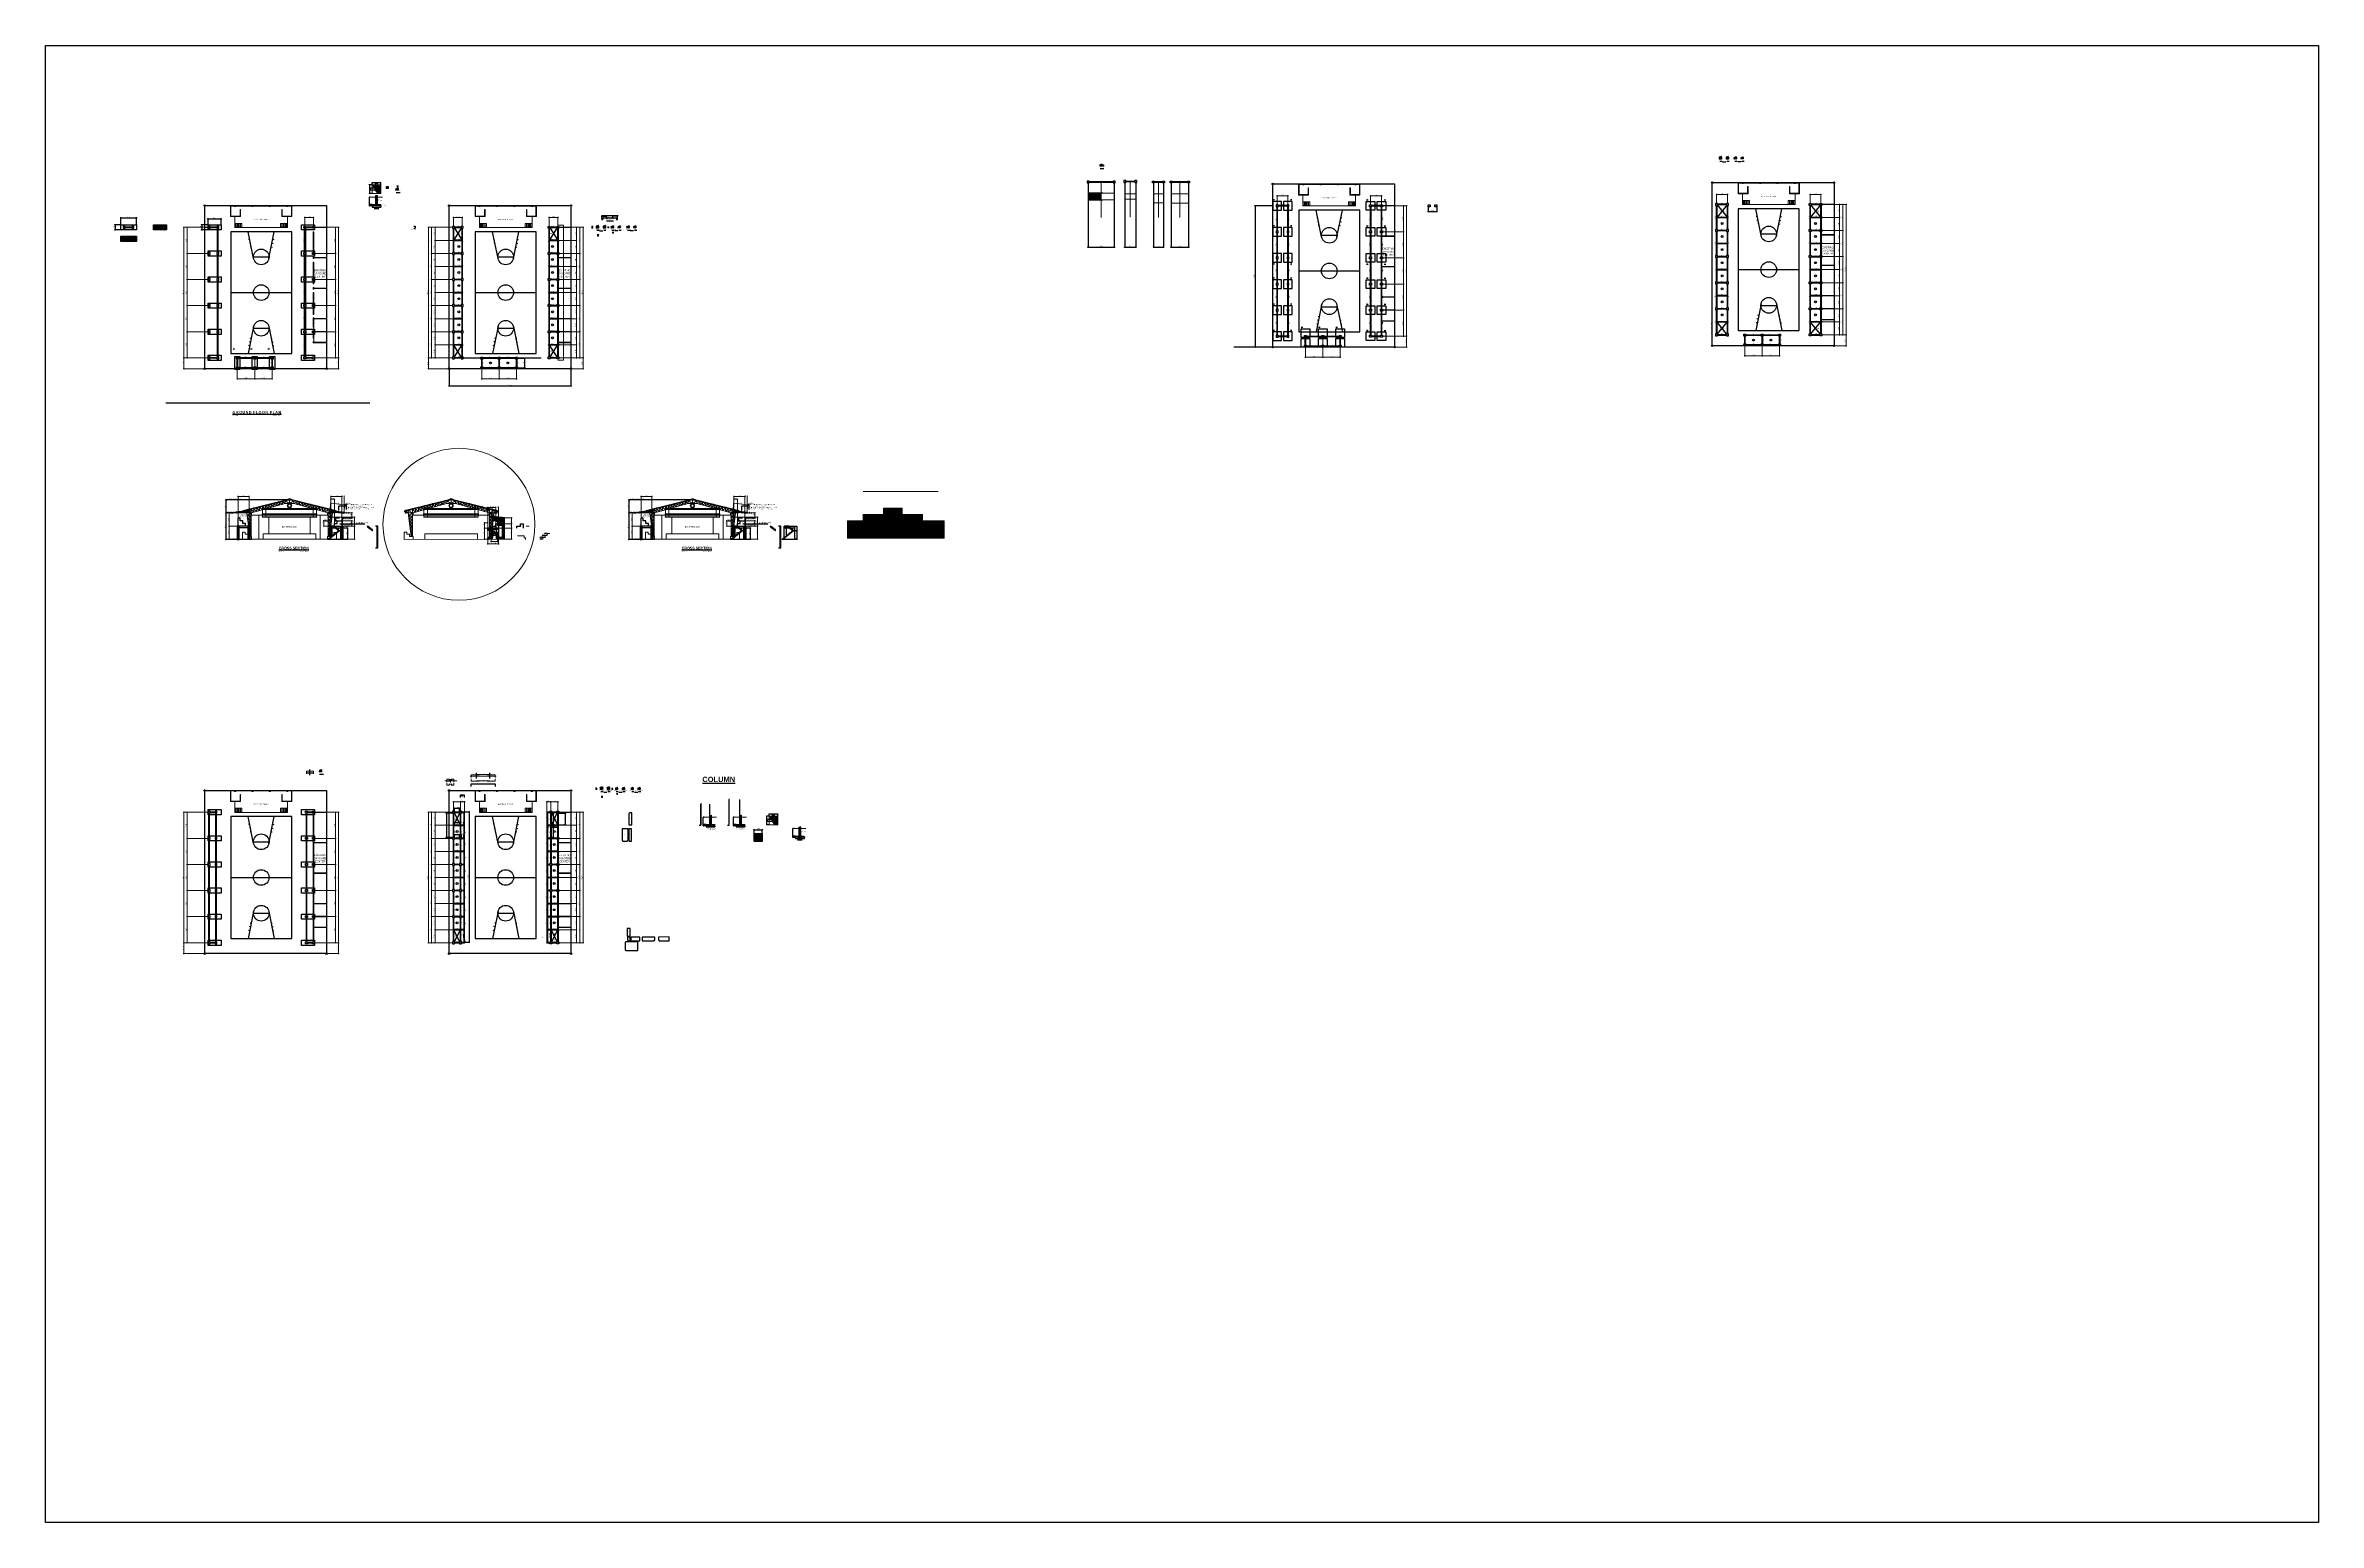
# Model space of a CAD drawing. Header units: inches. Extents: x -1369 to 1198, y -366 to 1398.
# Drawn here: x -748 to -226, y -332 to 8 of the extents above; entities that cross this region are included whole.
import ezdxf
from ezdxf import colors
from ezdxf.entities.mleader import LeaderData, LeaderLine
from ezdxf.math import Vec2, Vec3

# ---------------------------------------------------------------- set-up
doc = ezdxf.new("R2010")
doc.units = ezdxf.units.IN
doc.header["$MEASUREMENT"] = 0
for name, color, linetype, lineweight in [('Bdy_Corno', 101, 'Continuous', 13), ('BLK_BDY', 11, 'Continuous', 13), ('BLOCKS_B', 1, 'Continuous', 13), ('CADASTRAL', 150, 'Continuous', 13), ('dim.', 10, 'Continuous', 15), ('dimension', 1, 'Continuous', 20), ('FIXTURES AND FURNITURES', 1, 'Continuous', 20), ('FOOTING', 7, 'Continuous', 30)]:
    doc.layers.add(name, color=color, linetype=linetype, lineweight=lineweight)
doc.layers.add('BEAM', color=7, linetype='Continuous', lineweight=30, true_color=0x3838ff)
for name, color, linetype in [('BUILDING', 40, 'Continuous'), ('cent', 3, 'Continuous'), ('COLM2', 7, 'Continuous'), ('dim', 8, 'Continuous'), ('FLOOR-pattern', 7, 'Continuous'), ('S-DIM', 7, 'Continuous'), ('txt', 7, 'Continuous'), ('wall', 7, 'Continuous')]:
    doc.layers.add(name, color=color, linetype=linetype)
doc.layers.add('col', color=7, linetype='Continuous', true_color=0x0a0aff)
doc.styles.get("Standard").update_dxf_attribs({"font": 'arial.ttf'})
doc.dimstyles.new('20', dxfattribs={"dimtxt": 0.05, "dimasz": 0.02, "dimexe": 0.013, "dimexo": 0.0125, "dimgap": 0.0125, "dimtad": 1, "dimzin": 0, "dimdsep": 46, "dimtxsty": 'Standard', "dimblk": 'DOTBLANK', "dimcen": 0.09, "dimclrd": 256, "dimclre": 256, "dimadec": 0, "dimazin": 0, "dimtfac": 1, "dimtix": 1, "dimtofl": 0, "dimtmove": 0, "dimatfit": 3, "dimfxl": 1, "dimtolj": 1, "dimtzin": 0, "dimlwd": -1, "dimlwe": -1, "dimarcsym": 0})
doc.dimstyles.new('60', dxfattribs={"dimtxt": 0.15, "dimasz": 0.1, "dimexe": 0.05, "dimexo": 0.05, "dimgap": 0.05, "dimtad": 1, "dimzin": 0, "dimdsep": 46, "dimtxsty": 'Standard', "dimblk": 'DOTBLANK', "dimcen": 0.5, "dimclrd": 256, "dimclre": 256, "dimclrt": 7, "dimaunit": 1, "dimadec": 5, "dimazin": 0, "dimtfac": 1, "dimtix": 1, "dimtofl": 0, "dimtmove": 0, "dimatfit": 3, "dimfxl": 0.6, "dimtolj": 1, "dimtzin": 0, "dimarcsym": 0})
doc.dimstyles.new('JT- 20', dxfattribs={"dimtxt": 0.06, "dimasz": 0.03, "dimexe": 0.025, "dimexo": 0.025, "dimgap": 0.0125, "dimtad": 1, "dimzin": 0, "dimdsep": 46, "dimtxsty": 'Standard', "dimblk": 'DOTBLANK', "dimcen": 0.1, "dimclrd": 8, "dimclre": 8, "dimclrt": 7, "dimadec": 0, "dimazin": 0, "dimtfac": 1, "dimtix": 1, "dimtofl": 0, "dimtmove": 0, "dimatfit": 3, "dimldrblk": 'CLOSEDBLANK', "dimfxl": 1, "dimtolj": 1, "dimtzin": 0, "dimlwd": -1, "dimlwe": -1, "dimarcsym": 0})
doc.dimstyles.get("Standard").update_dxf_attribs({"dimtxt": 0.25, "dimasz": 0.14, "dimexe": 0.145, "dimexo": 0.025, "dimgap": 0.05, "dimtad": 1, "dimzin": 0, "dimdsep": 46, "dimtxsty": 'Standard', "dimblk": 'DOTBLANK', "dimcen": 0.09, "dimclrd": 256, "dimclre": 256, "dimaunit": 1, "dimadec": 5, "dimazin": 0, "dimtfac": 1, "dimtix": 1, "dimtofl": 0, "dimtmove": 0, "dimatfit": 3, "dimfxl": 0, "dimtolj": 1, "dimtzin": 0, "dimlwd": -1, "dimlwe": -1, "dimarcsym": 0})
pattern_1 = [(45, (-9.467226, -0.00012), (-0.00883883476, 0.00883883476), [])]

# ---------------------------------------------------------------- blocks, each defined once
blk = doc.blocks.new('_DotBlank')
at = {"color": 0, "linetype": 'ByBlock', "lineweight": -2}
blk.add_line((-0.5, 0), (-1, 0), dxfattribs=at)
blk.add_circle((0, 0), 0.5, dxfattribs=at)
blk = doc.blocks.new('*D779')
at = {"layer": 'Defpoints', "color": 0, "transparency": 16777216}
for p in [(-703.9, -64.35), (-699.9, -64.35), (-703.9, -69.11)]:
    blk.add_point(p, dxfattribs=at)
at = {"layer": 'dim.', "transparency": 16777216}
for p, q in [((-703.9, -64.38), (-703.9, -69.26)), ((-699.9, -64.38), (-699.9, -69.26)), ((-700.04, -69.11), (-703.76, -69.11))]:
    blk.add_line(p, q, dxfattribs=at)
at = {"layer": 'dim.', "transparency": 16777216, "xscale": 0.14, "yscale": 0.14, "zscale": 0.14, "rotation": 180}
blk.add_blockref('_DotBlank', (-703.9, -69.11), dxfattribs=at)
at = {"layer": 'dim.', "transparency": 16777216, "xscale": 0.14, "yscale": 0.14, "zscale": 0.14}
blk.add_blockref('_DotBlank', (-699.9, -69.11), dxfattribs=at)
at = {"layer": 'dim.', "color": 0, "transparency": 16777216, "insert": (-701.9, -68.94), "char_height": 0.25, "attachment_point": 5}
blk.add_mtext('\\A1;4.00', dxfattribs=at)
blk = doc.blocks.new('*D780')
at = {"layer": 'Defpoints', "color": 0, "transparency": 16777216}
for p in [(-699.9, -64.35), (-695.9, -64.35), (-695.9, -69.11)]:
    blk.add_point(p, dxfattribs=at)
at = {"layer": 'dim.', "transparency": 16777216}
for p, q in [((-699.9, -64.38), (-699.9, -69.26)), ((-695.9, -64.38), (-695.9, -69.26)), ((-699.76, -69.11), (-696.04, -69.11))]:
    blk.add_line(p, q, dxfattribs=at)
at = {"layer": 'dim.', "transparency": 16777216, "xscale": 0.14, "yscale": 0.14, "zscale": 0.14, "rotation": 180}
blk.add_blockref('_DotBlank', (-699.9, -69.11), dxfattribs=at)
at = {"layer": 'dim.', "transparency": 16777216, "xscale": 0.14, "yscale": 0.14, "zscale": 0.14}
blk.add_blockref('_DotBlank', (-695.9, -69.11), dxfattribs=at)
at = {"layer": 'dim.', "color": 0, "transparency": 16777216, "insert": (-697.9, -68.94), "char_height": 0.25, "attachment_point": 5}
blk.add_mtext('\\A1;4.00', dxfattribs=at)
blk = doc.blocks.new('bc')
at = {"color": 8, "true_color": 0x808080}
blk.add_lwpolyline([(7, 14), (-7, 14), (-7, -14), (7, -14)], close=True, dxfattribs=at)
for points in [[(-1.76, 7.82), (-3, 14)], [(-2.65, 12.24), (-2.89, 12.19)], [(-2.47, 11.35), (-2.71, 11.3)], [(-2.29, 10.52), (-2.53, 10.47)], [(1.76, 7.82), (3, 14)], [(2.29, 10.52), (2.53, 10.47)], [(2.47, 11.35), (2.71, 11.3)], [(2.65, 12.24), (2.89, 12.19)], [(1.8, 8.2), (-1.8, 8.2)], [(7, 0), (-7, 0)], [(-1.76, -7.82), (-3, -14)], [(1.8, -8.2), (-1.8, -8.2)], [(1.76, -7.82), (3, -14)], [(-2.65, -12.24), (-2.89, -12.19)], [(-2.47, -11.35), (-2.71, -11.3)], [(-2.29, -10.52), (-2.53, -10.47)], [(2.29, -10.52), (2.53, -10.47)], [(2.47, -11.35), (2.71, -11.3)], [(2.65, -12.24), (2.89, -12.19)]]:
    blk.add_lwpolyline(points, dxfattribs=at)
for centre in [(0, 8.2), (0, 0), (0, -8.2)]:
    blk.add_circle(centre, 1.8, dxfattribs=at)
blk = doc.blocks.new('2ND FLRR EX PLAN')
at = {"layer": 'COLM2', "lineweight": 13, "true_color": 0x808080}
h = blk.add_hatch(color=8, dxfattribs=at)
h.dxf.hatch_style = 1
h.paths.add_polyline_path([(207.89, -186), (207.89, -185.8), (208.19, -185.8), (208.19, -186)])
h = blk.add_hatch(color=8, dxfattribs=at)
h.dxf.hatch_style = 1
h.paths.add_polyline_path([(211.89, -186), (211.89, -185.8), (212.19, -185.8), (212.19, -186)])
h = blk.add_hatch(color=8, dxfattribs=at)
h.dxf.hatch_style = 1
h.paths.add_polyline_path([(215.89, -186), (215.89, -185.8), (216.19, -185.8), (216.19, -186)])
h = blk.add_hatch(color=8, dxfattribs=at)
h.dxf.hatch_style = 1
h.paths.add_polyline_path([(219.89, -186), (219.89, -185.8), (220.19, -185.8), (220.19, -186)])
at = {"color": 8, "lineweight": 13, "true_color": 0x808080}
for p, q in [((206.99, -185.9), (206.99, -188.35)), ((207.09, -188.25), (207.09, -185.9)), ((209.19, -188.25), (209.19, -186.7)), ((209.29, -186.7), (209.29, -188.35)), ((220.99, -188.25), (220.99, -185.9)), ((221.09, -185.9), (221.09, -188.35)), ((209.29, -188.35), (206.99, -188.35)), ((207.09, -188.25), (209.19, -188.25)), ((218.79, -188.35), (221.09, -188.35)), ((220.99, -188.25), (218.89, -188.25))]:
    blk.add_line(p, q, dxfattribs=at)
for points in [[(207.89, -185.9), (206.99, -185.9), (206.99, -185.8)], [(219.89, -185.9), (208.19, -185.9), (208.19, -185.8)], [(209.19, -186.7), (209.29, -186.7)], [(218.79, -188.35), (218.79, -186.7), (218.89, -186.7), (218.89, -188.25)], [(219.89, -185.9), (221.09, -185.9), (221.09, -185.8)], [(207.99, -190.75), (207.99, -189.9)], [(207.99, -189.9), (209.59, -189.9), (209.59, -190.75), (207.99, -190.75)], [(208.24, -190.75), (208.24, -189.9)], [(208.49, -190.75), (208.49, -189.9)], [(208.74, -190.75), (208.74, -189.9)], [(208.99, -190.75), (208.99, -189.9)], [(209.29, -190.75), (209.29, -189.9)], [(220.09, -189.9), (218.49, -189.9), (218.49, -190.75), (220.09, -190.75)], [(218.79, -190.75), (218.79, -189.9)], [(219.09, -190.75), (219.09, -189.9)], [(219.34, -190.75), (219.34, -189.9)], [(219.59, -190.75), (219.59, -189.9)], [(219.84, -190.75), (219.84, -189.9)], [(220.09, -190.75), (220.09, -189.9)], [(229.04, -190.75), (226, -190.75), (226, -191)], [(226.1, -191), (226, -191)], [(226, -191.8), (226, -196.8)], [(226.1, -191.8), (226, -191.8)], [(226.1, -191), (226.1, -190.85), (229.04, -190.85)], [(226.1, -196.8), (226.1, -191.8)], [(226.1, -196.8), (226, -196.8)], [(226, -197.6), (226, -198)], [(226.1, -197.6), (226, -197.6)], [(226.1, -198), (226, -198)], [(226.1, -197.75), (226.1, -197.6)], [(226.1, -197.75), (229.04, -197.75)], [(226.1, -198), (226.1, -197.85)], [(226.1, -197.85), (229.04, -197.85)], [(226, -198.8), (226, -203.8)], [(226.1, -198.8), (226, -198.8)], [(226.1, -203.8), (226.1, -198.8)], [(226.1, -203.8), (226, -203.8)], [(226, -204.6), (226, -205)], [(226.1, -204.6), (226, -204.6)], [(226.1, -205), (226, -205)], [(226, -205.8), (226, -210.8)], [(226.1, -205.8), (226, -205.8)], [(226.1, -204.75), (226.1, -204.6)], [(226.1, -204.75), (229.04, -204.75)], [(226.1, -204.85), (229.04, -204.85)], [(226.1, -204.85), (226.1, -205)], [(226.1, -205.8), (226.1, -210.8)], [(226.1, -210.8), (226, -210.8)], [(226, -211.6), (226, -213.77)], [(226.1, -211.6), (226, -211.6)], [(226.1, -213.77), (226, -213.77)], [(226.1, -211.6), (226.1, -211.75)], [(226.1, -211.75), (229.04, -211.75)], [(226.1, -211.85), (226.1, -213.25)], [(226.1, -211.85), (229.04, -211.85)], [(226.1, -214.72), (226.1, -213.35)], [(226, -214.57), (226, -216.27)], [(226.1, -214.57), (226, -214.57)], [(226.1, -216.27), (226, -216.27)], [(226, -217.07), (226, -217.32), (229.04, -217.32)], [(226.1, -217.07), (226, -217.07)], [(226.1, -214.72), (229.04, -214.72)], [(226.1, -214.82), (229.04, -214.82)], [(229.04, -217.22), (226.1, -217.22), (226.1, -214.82)]]:
    blk.add_lwpolyline(points, dxfattribs=at)
at = {"layer": 'COLM2', "color": 8, "lineweight": 13, "true_color": 0x808080}
for points in [[(207.89, -186), (207.89, -185.8), (208.19, -185.8), (208.19, -186)], [(211.89, -186), (211.89, -185.8), (212.19, -185.8), (212.19, -186)], [(215.89, -186), (215.89, -185.8), (216.19, -185.8), (216.19, -186)], [(219.89, -186), (219.89, -185.8), (220.19, -185.8), (220.19, -186)]]:
    blk.add_lwpolyline(points, close=True, dxfattribs=at)
at = {"layer": 'wall', "color": 8, "lineweight": 13, "true_color": 0x808080}
for points in [[(220.09, -190.85), (207.99, -190.85), (207.99, -188.35)], [(220.09, -189.9), (220.09, -188.35)], [(220.09, -190.75), (220.09, -190.85)]]:
    blk.add_lwpolyline(points, dxfattribs=at)
at = {"color": 8, "true_color": 0x808080, "rotation": 180}
blk.add_blockref('bc', (214.04, -205.8), dxfattribs=at)
at = {"color": 8, "lineweight": 13, "true_color": 0x808080, "insert": (221.2, -200.46), "char_height": 0.425, "attachment_point": 1}
blk.add_mtext_dynamic_manual_height_columns('\\pxqc;EXISTING \\PDAYCARE\\PCENTER', width=12.7409, gutter_width=1, heights=[0], dxfattribs=at)
at = {"layer": 'txt', "color": 8, "lineweight": 13, "true_color": 0x808080, "insert": (212.25, -188.85), "char_height": 0.25, "width": 3.9775, "attachment_point": 1}
blk.add_mtext('{\\T1.2;EXISTING STAGE}', dxfattribs=at)
blk = doc.blocks.new('*D791')
at = {"layer": 'Defpoints', "color": 0, "transparency": 16777216}
for p in [(-686.18, -34.3), (-686.18, -64.3), (-680.62, -64.3)]:
    blk.add_point(p, dxfattribs=at)
at = {"layer": 'dim.', "transparency": 16777216}
for p, q in [((-686.15, -34.3), (-680.47, -34.3)), ((-680.62, -34.44), (-680.62, -64.16)), ((-686.15, -64.3), (-680.47, -64.3))]:
    blk.add_line(p, q, dxfattribs=at)
at = {"layer": 'dim.', "transparency": 16777216, "xscale": 0.14, "yscale": 0.14, "zscale": 0.14}
for p, rotation in [((-680.62, -34.3), 90), ((-680.62, -64.3), 270)]:
    blk.add_blockref('_DotBlank', p, dxfattribs=dict(at, rotation=rotation))
at = {"layer": 'dim.', "color": 0, "transparency": 16777216, "insert": (-680.8, -49.3), "char_height": 0.25, "attachment_point": 5, "rotation": 90}
blk.add_mtext('\\A1;30.00', dxfattribs=at)
blk = doc.blocks.new('*D792')
at = {"layer": 'Defpoints', "color": 0, "transparency": 16777216}
for p in [(-686.18, -58.3), (-686.18, -64.3), (-681.35, -64.3)]:
    blk.add_point(p, dxfattribs=at)
at = {"layer": 'dim.', "transparency": 16777216}
for p, q in [((-686.15, -58.3), (-681.21, -58.3)), ((-681.35, -58.44), (-681.35, -64.16)), ((-686.15, -64.3), (-681.21, -64.3))]:
    blk.add_line(p, q, dxfattribs=at)
at = {"layer": 'dim.', "transparency": 16777216, "xscale": 0.14, "yscale": 0.14, "zscale": 0.14}
for p, rotation in [((-681.35, -58.3), 90), ((-681.35, -64.3), 270)]:
    blk.add_blockref('_DotBlank', p, dxfattribs=dict(at, rotation=rotation))
at = {"layer": 'dim.', "color": 0, "transparency": 16777216, "insert": (-681.53, -61.3), "char_height": 0.25, "attachment_point": 5, "rotation": 90}
blk.add_mtext('\\A1;6.00', dxfattribs=at)
blk = doc.blocks.new('*D781')
at = {"layer": 'Defpoints', "color": 0, "transparency": 16777216}
for p in [(-686.18, -52.3), (-686.18, -58.3), (-681.35, -58.3)]:
    blk.add_point(p, dxfattribs=at)
at = {"layer": 'dim.', "transparency": 16777216}
for p, q in [((-686.15, -52.3), (-681.21, -52.3)), ((-681.35, -52.44), (-681.35, -58.16)), ((-686.15, -58.3), (-681.21, -58.3))]:
    blk.add_line(p, q, dxfattribs=at)
at = {"layer": 'dim.', "transparency": 16777216, "xscale": 0.14, "yscale": 0.14, "zscale": 0.14}
for p, rotation in [((-681.35, -52.3), 90), ((-681.35, -58.3), 270)]:
    blk.add_blockref('_DotBlank', p, dxfattribs=dict(at, rotation=rotation))
at = {"layer": 'dim.', "color": 0, "transparency": 16777216, "insert": (-681.53, -55.3), "char_height": 0.25, "attachment_point": 5, "rotation": 90}
blk.add_mtext('\\A1;6.00', dxfattribs=at)
blk = doc.blocks.new('*D782')
at = {"layer": 'Defpoints', "color": 0, "transparency": 16777216}
for p in [(-686.18, -46.3), (-686.18, -52.3), (-681.35, -52.3)]:
    blk.add_point(p, dxfattribs=at)
at = {"layer": 'dim.', "transparency": 16777216}
for p, q in [((-686.15, -46.3), (-681.21, -46.3)), ((-681.35, -46.44), (-681.35, -52.16)), ((-686.15, -52.3), (-681.21, -52.3))]:
    blk.add_line(p, q, dxfattribs=at)
at = {"layer": 'dim.', "transparency": 16777216, "xscale": 0.14, "yscale": 0.14, "zscale": 0.14}
for p, rotation in [((-681.35, -46.3), 90), ((-681.35, -52.3), 270)]:
    blk.add_blockref('_DotBlank', p, dxfattribs=dict(at, rotation=rotation))
at = {"layer": 'dim.', "color": 0, "transparency": 16777216, "insert": (-681.53, -49.3), "char_height": 0.25, "attachment_point": 5, "rotation": 90}
blk.add_mtext('\\A1;6.00', dxfattribs=at)
blk = doc.blocks.new('*D783')
at = {"layer": 'Defpoints', "color": 0, "transparency": 16777216}
for p in [(-686.18, -40.3), (-686.18, -46.3), (-681.35, -46.3)]:
    blk.add_point(p, dxfattribs=at)
at = {"layer": 'dim.', "transparency": 16777216}
for p, q in [((-686.15, -40.3), (-681.21, -40.3)), ((-681.35, -40.44), (-681.35, -46.16)), ((-686.15, -46.3), (-681.21, -46.3))]:
    blk.add_line(p, q, dxfattribs=at)
at = {"layer": 'dim.', "transparency": 16777216, "xscale": 0.14, "yscale": 0.14, "zscale": 0.14}
for p, rotation in [((-681.35, -40.3), 90), ((-681.35, -46.3), 270)]:
    blk.add_blockref('_DotBlank', p, dxfattribs=dict(at, rotation=rotation))
at = {"layer": 'dim.', "color": 0, "transparency": 16777216, "insert": (-681.53, -43.3), "char_height": 0.25, "attachment_point": 5, "rotation": 90}
blk.add_mtext('\\A1;6.00', dxfattribs=at)
blk = doc.blocks.new('*D784')
at = {"layer": 'Defpoints', "color": 0, "transparency": 16777216}
for p in [(-686.18, -34.3), (-686.18, -40.3), (-681.35, -40.3)]:
    blk.add_point(p, dxfattribs=at)
at = {"layer": 'dim.', "transparency": 16777216}
for p, q in [((-686.15, -34.3), (-681.21, -34.3)), ((-681.35, -34.44), (-681.35, -40.16)), ((-686.15, -40.3), (-681.21, -40.3))]:
    blk.add_line(p, q, dxfattribs=at)
at = {"layer": 'dim.', "transparency": 16777216, "xscale": 0.14, "yscale": 0.14, "zscale": 0.14}
for p, rotation in [((-681.35, -34.3), 90), ((-681.35, -40.3), 270)]:
    blk.add_blockref('_DotBlank', p, dxfattribs=dict(at, rotation=rotation))
at = {"layer": 'dim.', "color": 0, "transparency": 16777216, "insert": (-681.53, -37.3), "char_height": 0.25, "attachment_point": 5, "rotation": 90}
blk.add_mtext('\\A1;6.00', dxfattribs=at)
blk = doc.blocks.new('*D785')
at = {"layer": 'Defpoints', "color": 0, "transparency": 16777216}
for p in [(-686.18, -64.3), (-685.4, -66.8), (-680.62, -66.8)]:
    blk.add_point(p, dxfattribs=at)
at = {"layer": 'dim.', "transparency": 16777216}
for p, q in [((-686.15, -64.3), (-680.47, -64.3)), ((-685.38, -66.8), (-680.47, -66.8)), ((-680.62, -64.44), (-680.62, -66.66))]:
    blk.add_line(p, q, dxfattribs=at)
at = {"layer": 'dim.', "transparency": 16777216, "xscale": 0.14, "yscale": 0.14, "zscale": 0.14}
for p, rotation in [((-680.62, -64.3), 90), ((-680.62, -66.8), 270)]:
    blk.add_blockref('_DotBlank', p, dxfattribs=dict(at, rotation=rotation))
at = {"layer": 'dim.', "color": 0, "transparency": 16777216, "insert": (-680.8, -65.55), "char_height": 0.25, "attachment_point": 5, "rotation": 90}
blk.add_mtext('\\A1;2.50', dxfattribs=at)
blk = doc.blocks.new('*D786')
at = {"layer": 'Defpoints', "color": 0, "transparency": 16777216}
for p in [(-688.4, -34.3), (-686.4, -32.04), (-686.4, -34.07)]:
    blk.add_point(p, dxfattribs=at)
at = {"layer": 'dim.', "transparency": 16777216}
for p, q in [((-688.4, -34.27), (-688.4, -31.89)), ((-688.26, -32.04), (-686.54, -32.04)), ((-686.4, -34.05), (-686.4, -31.89))]:
    blk.add_line(p, q, dxfattribs=at)
at = {"layer": 'dim.', "transparency": 16777216, "xscale": 0.14, "yscale": 0.14, "zscale": 0.14, "rotation": 180}
blk.add_blockref('_DotBlank', (-688.4, -32.04), dxfattribs=at)
at = {"layer": 'dim.', "transparency": 16777216, "xscale": 0.14, "yscale": 0.14, "zscale": 0.14}
blk.add_blockref('_DotBlank', (-686.4, -32.04), dxfattribs=at)
at = {"layer": 'dim.', "color": 0, "transparency": 16777216, "insert": (-687.4, -31.86), "char_height": 0.25, "attachment_point": 5}
blk.add_mtext('\\A1;2.00', dxfattribs=at)
blk = doc.blocks.new('A$C759f2ddc')
at = {"insert": (-0.25, 0.06), "char_height": 0.2, "attachment_point": 1}
blk.add_mtext_dynamic_manual_height_columns('{\\LC1\\P}F1', width=0.6114, gutter_width=1, heights=[0], dxfattribs=at)
blk = doc.blocks.new('*D787')
at = {"layer": 'Defpoints', "color": 0, "transparency": 16777216}
for p in [(-673.55, -27.37), (-673.32, -27.37), (-673.28, -29.37)]:
    blk.add_point(p, dxfattribs=at)
at = {"layer": 'dim', "transparency": 16777216}
for p, q in [((-673.34, -27.37), (-673.56, -27.37)), ((-673.3, -29.37), (-673.56, -29.37)), ((-673.55, -29.35), (-673.55, -27.39))]:
    blk.add_line(p, q, dxfattribs=at)
at = {"layer": 'dim', "transparency": 16777216, "xscale": 0.02, "yscale": 0.02, "zscale": 0.02}
for p, rotation in [((-673.55, -27.37), 90), ((-673.55, -29.37), 270)]:
    blk.add_blockref('_DotBlank', p, dxfattribs=dict(at, rotation=rotation))
at = {"layer": 'dim', "color": 0, "transparency": 16777216, "insert": (-673.59, -28.37), "char_height": 0.05, "attachment_point": 5, "rotation": 90}
blk.add_mtext('\\A1;2.00', dxfattribs=at)
blk = doc.blocks.new('*D788')
at = {"layer": 'Defpoints', "color": 0, "transparency": 16777216}
for p in [(-673.44, -29.37), (-672.92, -29.07), (-672.92, -29.37)]:
    blk.add_point(p, dxfattribs=at)
at = {"layer": 'dim', "transparency": 16777216}
for p, q in [((-672.93, -29.07), (-673.45, -29.07)), ((-672.93, -29.37), (-673.45, -29.37)), ((-673.44, -29.09), (-673.44, -29.35))]:
    blk.add_line(p, q, dxfattribs=at)
at = {"layer": 'dim', "transparency": 16777216, "xscale": 0.02, "yscale": 0.02, "zscale": 0.02}
for p, rotation in [((-673.44, -29.07), 90), ((-673.44, -29.37), 270)]:
    blk.add_blockref('_DotBlank', p, dxfattribs=dict(at, rotation=rotation))
at = {"layer": 'dim', "color": 0, "transparency": 16777216, "insert": (-673.48, -29.22), "char_height": 0.05, "attachment_point": 5, "rotation": 90}
blk.add_mtext('\\A1;0.30', dxfattribs=at)
blk = doc.blocks.new('*D793')
at = {"layer": 'Defpoints', "color": 0, "transparency": 16777216}
for p in [(-672.92, -29.37), (-670.92, -29.37), (-670.92, -29.64)]:
    blk.add_point(p, dxfattribs=at)
at = {"layer": 'dim', "transparency": 16777216}
for p, q in [((-672.92, -29.38), (-672.92, -29.65)), ((-672.9, -29.64), (-670.94, -29.64)), ((-670.92, -29.38), (-670.92, -29.65))]:
    blk.add_line(p, q, dxfattribs=at)
at = {"layer": 'dim', "transparency": 16777216, "xscale": 0.02, "yscale": 0.02, "zscale": 0.02, "rotation": 180}
blk.add_blockref('_DotBlank', (-672.92, -29.64), dxfattribs=at)
at = {"layer": 'dim', "transparency": 16777216, "xscale": 0.02, "yscale": 0.02, "zscale": 0.02}
blk.add_blockref('_DotBlank', (-670.92, -29.64), dxfattribs=at)
at = {"layer": 'dim', "color": 0, "transparency": 16777216, "insert": (-671.92, -29.6), "char_height": 0.05, "attachment_point": 5}
blk.add_mtext('\\A1;2.00', dxfattribs=at)
blk = doc.blocks.new('*D789')
at = {"layer": 'Defpoints', "color": 0, "transparency": 16777216}
for p in [(-667.12, -25.43), (-666.92, -25.27), (-666.92, -25.43)]:
    blk.add_point(p, dxfattribs=at)
at = {"layer": 'dim', "transparency": 16777216}
for p, q in [((-667.12, -25.42), (-667.12, -25.25)), ((-667.1, -25.27), (-666.94, -25.27)), ((-666.92, -25.42), (-666.92, -25.25))]:
    blk.add_line(p, q, dxfattribs=at)
at = {"layer": 'dim', "transparency": 16777216, "xscale": 0.02, "yscale": 0.02, "zscale": 0.02, "rotation": 180}
blk.add_blockref('_DotBlank', (-667.12, -25.27), dxfattribs=at)
at = {"layer": 'dim', "transparency": 16777216, "xscale": 0.02, "yscale": 0.02, "zscale": 0.02}
blk.add_blockref('_DotBlank', (-666.92, -25.27), dxfattribs=at)
at = {"layer": 'dim', "color": 0, "transparency": 16777216, "insert": (-667.02, -25.23), "char_height": 0.05, "attachment_point": 5}
blk.add_mtext('\\A1;0.20', dxfattribs=at)
blk = doc.blocks.new('*D790')
at = {"layer": 'Defpoints', "color": 0, "transparency": 16777216}
for p in [(-667.43, -25.73), (-667.12, -25.43), (-667.12, -25.73)]:
    blk.add_point(p, dxfattribs=at)
at = {"layer": 'dim', "transparency": 16777216}
for p, q in [((-667.14, -25.43), (-667.44, -25.43)), ((-667.14, -25.73), (-667.44, -25.73)), ((-667.43, -25.45), (-667.43, -25.71))]:
    blk.add_line(p, q, dxfattribs=at)
at = {"layer": 'dim', "transparency": 16777216, "xscale": 0.02, "yscale": 0.02, "zscale": 0.02}
for p, rotation in [((-667.43, -25.43), 90), ((-667.43, -25.73), 270)]:
    blk.add_blockref('_DotBlank', p, dxfattribs=dict(at, rotation=rotation))
at = {"layer": 'dim', "color": 0, "transparency": 16777216, "insert": (-667.46, -25.58), "char_height": 0.05, "attachment_point": 5, "rotation": 90}
blk.add_mtext('\\A1;0.30', dxfattribs=at)
blk = doc.blocks.new('*D794')
at = {"layer": 'Defpoints', "color": 0, "transparency": 16777216}
for p in [(-672.92, -24.5), (-670.92, -24), (-670.92, -24.5)]:
    blk.add_point(p, dxfattribs=at)
at = {"layer": 'dim', "transparency": 16777216}
for p, q in [((-672.92, -24.49), (-672.92, -23.99)), ((-672.9, -24), (-670.94, -24)), ((-670.92, -24.49), (-670.92, -23.99))]:
    blk.add_line(p, q, dxfattribs=at)
at = {"layer": 'dim', "transparency": 16777216, "xscale": 0.02, "yscale": 0.02, "zscale": 0.02, "rotation": 180}
blk.add_blockref('_DotBlank', (-672.92, -24), dxfattribs=at)
at = {"layer": 'dim', "transparency": 16777216, "xscale": 0.02, "yscale": 0.02, "zscale": 0.02}
blk.add_blockref('_DotBlank', (-670.92, -24), dxfattribs=at)
at = {"layer": 'dim', "color": 0, "transparency": 16777216, "insert": (-671.92, -23.96), "char_height": 0.05, "attachment_point": 5}
blk.add_mtext('\\A1;2.00', dxfattribs=at)
blk = doc.blocks.new('*D795')
at = {"layer": 'Defpoints', "color": 0, "transparency": 16777216}
for p in [(-672.14, -25.29), (-671.69, -24.18), (-671.69, -25.28)]:
    blk.add_point(p, dxfattribs=at)
at = {"layer": 'dim', "transparency": 16777216}
for p, q in [((-672.14, -25.28), (-672.14, -24.17)), ((-672.12, -24.18), (-671.71, -24.18)), ((-671.69, -25.26), (-671.69, -24.17))]:
    blk.add_line(p, q, dxfattribs=at)
at = {"layer": 'dim', "transparency": 16777216, "xscale": 0.02, "yscale": 0.02, "zscale": 0.02, "rotation": 180}
blk.add_blockref('_DotBlank', (-672.14, -24.18), dxfattribs=at)
at = {"layer": 'dim', "transparency": 16777216, "xscale": 0.02, "yscale": 0.02, "zscale": 0.02}
blk.add_blockref('_DotBlank', (-671.69, -24.18), dxfattribs=at)
at = {"layer": 'dim', "color": 0, "transparency": 16777216, "insert": (-671.92, -24.14), "char_height": 0.05, "attachment_point": 5}
blk.add_mtext('\\A1;0.45', dxfattribs=at)
blk = doc.blocks.new('*D796')
at = {"layer": 'Defpoints', "color": 0, "transparency": 16777216}
for p in [(-673.35, -25.73), (-672.14, -25.28), (-672.14, -25.73)]:
    blk.add_point(p, dxfattribs=at)
at = {"layer": 'dim', "transparency": 16777216}
for p, q in [((-672.16, -25.28), (-673.37, -25.28)), ((-672.16, -25.73), (-673.37, -25.73)), ((-673.35, -25.3), (-673.35, -25.71))]:
    blk.add_line(p, q, dxfattribs=at)
at = {"layer": 'dim', "transparency": 16777216, "xscale": 0.02, "yscale": 0.02, "zscale": 0.02}
for p, rotation in [((-673.35, -25.28), 90), ((-673.35, -25.73), 270)]:
    blk.add_blockref('_DotBlank', p, dxfattribs=dict(at, rotation=rotation))
at = {"layer": 'dim', "color": 0, "transparency": 16777216, "insert": (-673.39, -25.5), "char_height": 0.05, "attachment_point": 5, "rotation": 90}
blk.add_mtext('\\A1;0.45', dxfattribs=at)
blk = doc.blocks.new('*D797')
at = {"layer": 'Defpoints', "color": 0, "transparency": 16777216}
for p in [(-672.92, -24.5), (-673.55, -26.5), (-672.92, -26.5)]:
    blk.add_point(p, dxfattribs=at)
at = {"layer": 'dim', "transparency": 16777216}
for p, q in [((-672.93, -24.5), (-673.56, -24.5)), ((-673.55, -24.52), (-673.55, -26.48)), ((-672.93, -26.5), (-673.56, -26.5))]:
    blk.add_line(p, q, dxfattribs=at)
at = {"layer": 'dim', "transparency": 16777216, "xscale": 0.02, "yscale": 0.02, "zscale": 0.02}
for p, rotation in [((-673.55, -24.5), 90), ((-673.55, -26.5), 270)]:
    blk.add_blockref('_DotBlank', p, dxfattribs=dict(at, rotation=rotation))
at = {"layer": 'dim', "color": 0, "transparency": 16777216, "insert": (-673.59, -25.5), "char_height": 0.05, "attachment_point": 5, "rotation": 90}
blk.add_mtext('\\A1;2.00', dxfattribs=at)
blk = doc.blocks.new('*D813')
at = {"layer": 'Defpoints', "color": 0, "transparency": 16777216}
for p in [(-647.71, -64.35), (-643.71, -64.35), (-647.71, -69.11)]:
    blk.add_point(p, dxfattribs=at)
at = {"layer": 'dim.', "transparency": 16777216}
for p, q in [((-647.71, -64.38), (-647.71, -69.26)), ((-643.71, -64.38), (-643.71, -69.26)), ((-643.85, -69.11), (-647.57, -69.11))]:
    blk.add_line(p, q, dxfattribs=at)
at = {"layer": 'dim.', "transparency": 16777216, "xscale": 0.14, "yscale": 0.14, "zscale": 0.14, "rotation": 180}
blk.add_blockref('_DotBlank', (-647.71, -69.11), dxfattribs=at)
at = {"layer": 'dim.', "transparency": 16777216, "xscale": 0.14, "yscale": 0.14, "zscale": 0.14}
blk.add_blockref('_DotBlank', (-643.71, -69.11), dxfattribs=at)
at = {"layer": 'dim.', "color": 0, "transparency": 16777216, "insert": (-645.71, -68.94), "char_height": 0.25, "attachment_point": 5}
blk.add_mtext('\\A1;4.00', dxfattribs=at)
blk = doc.blocks.new('*D814')
at = {"layer": 'Defpoints', "color": 0, "transparency": 16777216}
for p in [(-643.71, -64.35), (-639.71, -64.35), (-639.71, -69.11)]:
    blk.add_point(p, dxfattribs=at)
at = {"layer": 'dim.', "transparency": 16777216}
for p, q in [((-643.71, -64.38), (-643.71, -69.26)), ((-639.71, -64.38), (-639.71, -69.26)), ((-643.57, -69.11), (-639.85, -69.11))]:
    blk.add_line(p, q, dxfattribs=at)
at = {"layer": 'dim.', "transparency": 16777216, "xscale": 0.14, "yscale": 0.14, "zscale": 0.14, "rotation": 180}
blk.add_blockref('_DotBlank', (-643.71, -69.11), dxfattribs=at)
at = {"layer": 'dim.', "transparency": 16777216, "xscale": 0.14, "yscale": 0.14, "zscale": 0.14}
blk.add_blockref('_DotBlank', (-639.71, -69.11), dxfattribs=at)
at = {"layer": 'dim.', "color": 0, "transparency": 16777216, "insert": (-641.71, -68.94), "char_height": 0.25, "attachment_point": 5}
blk.add_mtext('\\A1;4.00', dxfattribs=at)
blk = doc.blocks.new('*D816')
at = {"layer": 'Defpoints', "color": 0, "transparency": 16777216}
for p in [(-629.98, -34.3), (-629.98, -64.3), (-624.43, -64.3)]:
    blk.add_point(p, dxfattribs=at)
at = {"layer": 'dim.', "transparency": 16777216}
for p, q in [((-629.96, -34.3), (-624.28, -34.3)), ((-624.43, -34.44), (-624.43, -64.16)), ((-629.96, -64.3), (-624.28, -64.3))]:
    blk.add_line(p, q, dxfattribs=at)
at = {"layer": 'dim.', "transparency": 16777216, "xscale": 0.14, "yscale": 0.14, "zscale": 0.14}
for p, rotation in [((-624.43, -34.3), 90), ((-624.43, -64.3), 270)]:
    blk.add_blockref('_DotBlank', p, dxfattribs=dict(at, rotation=rotation))
at = {"layer": 'dim.', "color": 0, "transparency": 16777216, "insert": (-624.6, -49.3), "char_height": 0.25, "attachment_point": 5, "rotation": 90}
blk.add_mtext('\\A1;30.00', dxfattribs=at)
blk = doc.blocks.new('*D799')
at = {"layer": 'Defpoints', "color": 0, "transparency": 16777216}
for p in [(-629.98, -61.3), (-625.96, -61.3), (-629.98, -64.3)]:
    blk.add_point(p, dxfattribs=at)
at = {"layer": 'dim.', "transparency": 16777216}
for p, q in [((-629.96, -61.3), (-625.82, -61.3)), ((-625.96, -64.16), (-625.96, -61.44)), ((-629.96, -64.3), (-625.82, -64.3))]:
    blk.add_line(p, q, dxfattribs=at)
at = {"layer": 'dim.', "transparency": 16777216, "xscale": 0.14, "yscale": 0.14, "zscale": 0.14}
for p, rotation in [((-625.96, -61.3), 90), ((-625.96, -64.3), 270)]:
    blk.add_blockref('_DotBlank', p, dxfattribs=dict(at, rotation=rotation))
at = {"layer": 'dim.', "color": 0, "transparency": 16777216, "insert": (-626.14, -62.8), "char_height": 0.25, "attachment_point": 5, "rotation": 90}
blk.add_mtext('\\A1;3.00', dxfattribs=at)
blk = doc.blocks.new('*D817')
at = {"layer": 'Defpoints', "color": 0, "transparency": 16777216}
for p in [(-629.98, -58.3), (-629.98, -64.3), (-625.16, -64.3)]:
    blk.add_point(p, dxfattribs=at)
at = {"layer": 'dim.', "transparency": 16777216}
for p, q in [((-629.96, -58.3), (-625.01, -58.3)), ((-625.16, -58.44), (-625.16, -64.16)), ((-629.96, -64.3), (-625.01, -64.3))]:
    blk.add_line(p, q, dxfattribs=at)
at = {"layer": 'dim.', "transparency": 16777216, "xscale": 0.14, "yscale": 0.14, "zscale": 0.14}
for p, rotation in [((-625.16, -58.3), 90), ((-625.16, -64.3), 270)]:
    blk.add_blockref('_DotBlank', p, dxfattribs=dict(at, rotation=rotation))
at = {"layer": 'dim.', "color": 0, "transparency": 16777216, "insert": (-625.33, -61.3), "char_height": 0.25, "attachment_point": 5, "rotation": 90}
blk.add_mtext('\\A1;6.00', dxfattribs=at)
blk = doc.blocks.new('*D800')
at = {"layer": 'Defpoints', "color": 0, "transparency": 16777216}
for p in [(-629.98, -58.3), (-629.98, -61.3), (-625.96, -58.3)]:
    blk.add_point(p, dxfattribs=at)
at = {"layer": 'dim.', "transparency": 16777216}
for p, q in [((-629.96, -58.3), (-625.82, -58.3)), ((-629.96, -61.3), (-625.82, -61.3)), ((-625.96, -61.16), (-625.96, -58.44))]:
    blk.add_line(p, q, dxfattribs=at)
at = {"layer": 'dim.', "transparency": 16777216, "xscale": 0.14, "yscale": 0.14, "zscale": 0.14}
for p, rotation in [((-625.96, -58.3), 90), ((-625.96, -61.3), 270)]:
    blk.add_blockref('_DotBlank', p, dxfattribs=dict(at, rotation=rotation))
at = {"layer": 'dim.', "color": 0, "transparency": 16777216, "insert": (-626.14, -59.8), "char_height": 0.25, "attachment_point": 5, "rotation": 90}
blk.add_mtext('\\A1;3.00', dxfattribs=at)
blk = doc.blocks.new('*D801')
at = {"layer": 'Defpoints', "color": 0, "transparency": 16777216}
for p in [(-629.98, -55.3), (-625.96, -55.3), (-629.98, -58.3)]:
    blk.add_point(p, dxfattribs=at)
at = {"layer": 'dim.', "transparency": 16777216}
for p, q in [((-629.96, -55.3), (-625.82, -55.3)), ((-625.96, -58.16), (-625.96, -55.44)), ((-629.96, -58.3), (-625.82, -58.3))]:
    blk.add_line(p, q, dxfattribs=at)
at = {"layer": 'dim.', "transparency": 16777216, "xscale": 0.14, "yscale": 0.14, "zscale": 0.14}
for p, rotation in [((-625.96, -55.3), 90), ((-625.96, -58.3), 270)]:
    blk.add_blockref('_DotBlank', p, dxfattribs=dict(at, rotation=rotation))
at = {"layer": 'dim.', "color": 0, "transparency": 16777216, "insert": (-626.14, -56.8), "char_height": 0.25, "attachment_point": 5, "rotation": 90}
blk.add_mtext('\\A1;3.00', dxfattribs=at)
blk = doc.blocks.new('*D802')
at = {"layer": 'Defpoints', "color": 0, "transparency": 16777216}
for p in [(-629.98, -52.3), (-629.98, -58.3), (-625.16, -58.3)]:
    blk.add_point(p, dxfattribs=at)
at = {"layer": 'dim.', "transparency": 16777216}
for p, q in [((-629.96, -52.3), (-625.01, -52.3)), ((-625.16, -52.44), (-625.16, -58.16)), ((-629.96, -58.3), (-625.01, -58.3))]:
    blk.add_line(p, q, dxfattribs=at)
at = {"layer": 'dim.', "transparency": 16777216, "xscale": 0.14, "yscale": 0.14, "zscale": 0.14}
for p, rotation in [((-625.16, -52.3), 90), ((-625.16, -58.3), 270)]:
    blk.add_blockref('_DotBlank', p, dxfattribs=dict(at, rotation=rotation))
at = {"layer": 'dim.', "color": 0, "transparency": 16777216, "insert": (-625.33, -55.3), "char_height": 0.25, "attachment_point": 5, "rotation": 90}
blk.add_mtext('\\A1;6.00', dxfattribs=at)
blk = doc.blocks.new('*D803')
at = {"layer": 'Defpoints', "color": 0, "transparency": 16777216}
for p in [(-629.98, -52.3), (-629.98, -55.3), (-625.96, -52.3)]:
    blk.add_point(p, dxfattribs=at)
at = {"layer": 'dim.', "transparency": 16777216}
for p, q in [((-629.96, -52.3), (-625.82, -52.3)), ((-629.96, -55.3), (-625.82, -55.3)), ((-625.96, -55.16), (-625.96, -52.44))]:
    blk.add_line(p, q, dxfattribs=at)
at = {"layer": 'dim.', "transparency": 16777216, "xscale": 0.14, "yscale": 0.14, "zscale": 0.14}
for p, rotation in [((-625.96, -52.3), 90), ((-625.96, -55.3), 270)]:
    blk.add_blockref('_DotBlank', p, dxfattribs=dict(at, rotation=rotation))
at = {"layer": 'dim.', "color": 0, "transparency": 16777216, "insert": (-626.14, -53.8), "char_height": 0.25, "attachment_point": 5, "rotation": 90}
blk.add_mtext('\\A1;3.00', dxfattribs=at)
blk = doc.blocks.new('*D804')
at = {"layer": 'Defpoints', "color": 0, "transparency": 16777216}
for p in [(-629.98, -49.3), (-625.96, -49.3), (-629.98, -52.3)]:
    blk.add_point(p, dxfattribs=at)
at = {"layer": 'dim.', "transparency": 16777216}
for p, q in [((-629.96, -49.3), (-625.82, -49.3)), ((-625.96, -52.16), (-625.96, -49.44)), ((-629.96, -52.3), (-625.82, -52.3))]:
    blk.add_line(p, q, dxfattribs=at)
at = {"layer": 'dim.', "transparency": 16777216, "xscale": 0.14, "yscale": 0.14, "zscale": 0.14}
for p, rotation in [((-625.96, -49.3), 90), ((-625.96, -52.3), 270)]:
    blk.add_blockref('_DotBlank', p, dxfattribs=dict(at, rotation=rotation))
at = {"layer": 'dim.', "color": 0, "transparency": 16777216, "insert": (-626.14, -50.8), "char_height": 0.25, "attachment_point": 5, "rotation": 90}
blk.add_mtext('\\A1;3.00', dxfattribs=at)
blk = doc.blocks.new('*D805')
at = {"layer": 'Defpoints', "color": 0, "transparency": 16777216}
for p in [(-629.98, -46.3), (-629.98, -52.3), (-625.16, -52.3)]:
    blk.add_point(p, dxfattribs=at)
at = {"layer": 'dim.', "transparency": 16777216}
for p, q in [((-629.96, -46.3), (-625.01, -46.3)), ((-625.16, -46.44), (-625.16, -52.16)), ((-629.96, -52.3), (-625.01, -52.3))]:
    blk.add_line(p, q, dxfattribs=at)
at = {"layer": 'dim.', "transparency": 16777216, "xscale": 0.14, "yscale": 0.14, "zscale": 0.14}
for p, rotation in [((-625.16, -46.3), 90), ((-625.16, -52.3), 270)]:
    blk.add_blockref('_DotBlank', p, dxfattribs=dict(at, rotation=rotation))
at = {"layer": 'dim.', "color": 0, "transparency": 16777216, "insert": (-625.33, -49.3), "char_height": 0.25, "attachment_point": 5, "rotation": 90}
blk.add_mtext('\\A1;6.00', dxfattribs=at)
blk = doc.blocks.new('*D806')
at = {"layer": 'Defpoints', "color": 0, "transparency": 16777216}
for p in [(-629.98, -46.3), (-625.96, -46.3), (-629.98, -49.3)]:
    blk.add_point(p, dxfattribs=at)
at = {"layer": 'dim.', "transparency": 16777216}
for p, q in [((-629.96, -46.3), (-625.82, -46.3)), ((-625.96, -49.16), (-625.96, -46.44)), ((-629.96, -49.3), (-625.82, -49.3))]:
    blk.add_line(p, q, dxfattribs=at)
at = {"layer": 'dim.', "transparency": 16777216, "xscale": 0.14, "yscale": 0.14, "zscale": 0.14}
for p, rotation in [((-625.96, -46.3), 90), ((-625.96, -49.3), 270)]:
    blk.add_blockref('_DotBlank', p, dxfattribs=dict(at, rotation=rotation))
at = {"layer": 'dim.', "color": 0, "transparency": 16777216, "insert": (-626.14, -47.8), "char_height": 0.25, "attachment_point": 5, "rotation": 90}
blk.add_mtext('\\A1;3.00', dxfattribs=at)
blk = doc.blocks.new('*D807')
at = {"layer": 'Defpoints', "color": 0, "transparency": 16777216}
for p in [(-629.98, -43.3), (-629.98, -46.3), (-625.96, -43.3)]:
    blk.add_point(p, dxfattribs=at)
at = {"layer": 'dim.', "transparency": 16777216}
for p, q in [((-629.96, -43.3), (-625.82, -43.3)), ((-629.96, -46.3), (-625.82, -46.3)), ((-625.96, -46.16), (-625.96, -43.44))]:
    blk.add_line(p, q, dxfattribs=at)
at = {"layer": 'dim.', "transparency": 16777216, "xscale": 0.14, "yscale": 0.14, "zscale": 0.14}
for p, rotation in [((-625.96, -43.3), 90), ((-625.96, -46.3), 270)]:
    blk.add_blockref('_DotBlank', p, dxfattribs=dict(at, rotation=rotation))
at = {"layer": 'dim.', "color": 0, "transparency": 16777216, "insert": (-626.14, -44.8), "char_height": 0.25, "attachment_point": 5, "rotation": 90}
blk.add_mtext('\\A1;3.00', dxfattribs=at)
blk = doc.blocks.new('*D808')
at = {"layer": 'Defpoints', "color": 0, "transparency": 16777216}
for p in [(-629.98, -40.3), (-629.98, -46.3), (-625.16, -46.3)]:
    blk.add_point(p, dxfattribs=at)
at = {"layer": 'dim.', "transparency": 16777216}
for p, q in [((-629.96, -40.3), (-625.01, -40.3)), ((-625.16, -40.44), (-625.16, -46.16)), ((-629.96, -46.3), (-625.01, -46.3))]:
    blk.add_line(p, q, dxfattribs=at)
at = {"layer": 'dim.', "transparency": 16777216, "xscale": 0.14, "yscale": 0.14, "zscale": 0.14}
for p, rotation in [((-625.16, -40.3), 90), ((-625.16, -46.3), 270)]:
    blk.add_blockref('_DotBlank', p, dxfattribs=dict(at, rotation=rotation))
at = {"layer": 'dim.', "color": 0, "transparency": 16777216, "insert": (-625.33, -43.3), "char_height": 0.25, "attachment_point": 5, "rotation": 90}
blk.add_mtext('\\A1;6.00', dxfattribs=at)
blk = doc.blocks.new('*D809')
at = {"layer": 'Defpoints', "color": 0, "transparency": 16777216}
for p in [(-629.98, -40.3), (-625.96, -40.3), (-629.98, -43.3)]:
    blk.add_point(p, dxfattribs=at)
at = {"layer": 'dim.', "transparency": 16777216}
for p, q in [((-629.96, -40.3), (-625.82, -40.3)), ((-625.96, -43.16), (-625.96, -40.44)), ((-629.96, -43.3), (-625.82, -43.3))]:
    blk.add_line(p, q, dxfattribs=at)
at = {"layer": 'dim.', "transparency": 16777216, "xscale": 0.14, "yscale": 0.14, "zscale": 0.14}
for p, rotation in [((-625.96, -40.3), 90), ((-625.96, -43.3), 270)]:
    blk.add_blockref('_DotBlank', p, dxfattribs=dict(at, rotation=rotation))
at = {"layer": 'dim.', "color": 0, "transparency": 16777216, "insert": (-626.14, -41.8), "char_height": 0.25, "attachment_point": 5, "rotation": 90}
blk.add_mtext('\\A1;3.00', dxfattribs=at)
blk = doc.blocks.new('*D810')
at = {"layer": 'Defpoints', "color": 0, "transparency": 16777216}
for p in [(-629.98, -37.3), (-629.98, -40.3), (-625.96, -37.3)]:
    blk.add_point(p, dxfattribs=at)
at = {"layer": 'dim.', "transparency": 16777216}
for p, q in [((-629.96, -37.3), (-625.82, -37.3)), ((-629.96, -40.3), (-625.82, -40.3)), ((-625.96, -40.16), (-625.96, -37.44))]:
    blk.add_line(p, q, dxfattribs=at)
at = {"layer": 'dim.', "transparency": 16777216, "xscale": 0.14, "yscale": 0.14, "zscale": 0.14}
for p, rotation in [((-625.96, -37.3), 90), ((-625.96, -40.3), 270)]:
    blk.add_blockref('_DotBlank', p, dxfattribs=dict(at, rotation=rotation))
at = {"layer": 'dim.', "color": 0, "transparency": 16777216, "insert": (-626.14, -38.8), "char_height": 0.25, "attachment_point": 5, "rotation": 90}
blk.add_mtext('\\A1;3.00', dxfattribs=at)
blk = doc.blocks.new('*D811')
at = {"layer": 'Defpoints', "color": 0, "transparency": 16777216}
for p in [(-629.98, -34.3), (-629.98, -40.3), (-625.16, -40.3)]:
    blk.add_point(p, dxfattribs=at)
at = {"layer": 'dim.', "transparency": 16777216}
for p, q in [((-629.96, -34.3), (-625.01, -34.3)), ((-625.16, -34.44), (-625.16, -40.16)), ((-629.96, -40.3), (-625.01, -40.3))]:
    blk.add_line(p, q, dxfattribs=at)
at = {"layer": 'dim.', "transparency": 16777216, "xscale": 0.14, "yscale": 0.14, "zscale": 0.14}
for p, rotation in [((-625.16, -34.3), 90), ((-625.16, -40.3), 270)]:
    blk.add_blockref('_DotBlank', p, dxfattribs=dict(at, rotation=rotation))
at = {"layer": 'dim.', "color": 0, "transparency": 16777216, "insert": (-625.33, -37.3), "char_height": 0.25, "attachment_point": 5, "rotation": 90}
blk.add_mtext('\\A1;6.00', dxfattribs=at)
blk = doc.blocks.new('*D812')
at = {"layer": 'Defpoints', "color": 0, "transparency": 16777216}
for p in [(-629.98, -34.3), (-625.96, -34.3), (-629.98, -37.3)]:
    blk.add_point(p, dxfattribs=at)
at = {"layer": 'dim.', "transparency": 16777216}
for p, q in [((-629.96, -34.3), (-625.82, -34.3)), ((-625.96, -37.16), (-625.96, -34.44)), ((-629.96, -37.3), (-625.82, -37.3))]:
    blk.add_line(p, q, dxfattribs=at)
at = {"layer": 'dim.', "transparency": 16777216, "xscale": 0.14, "yscale": 0.14, "zscale": 0.14}
for p, rotation in [((-625.96, -34.3), 90), ((-625.96, -37.3), 270)]:
    blk.add_blockref('_DotBlank', p, dxfattribs=dict(at, rotation=rotation))
at = {"layer": 'dim.', "color": 0, "transparency": 16777216, "insert": (-626.14, -35.8), "char_height": 0.25, "attachment_point": 5, "rotation": 90}
blk.add_mtext('\\A1;3.00', dxfattribs=at)
blk = doc.blocks.new('*D815')
at = {"layer": 'Defpoints', "color": 0, "transparency": 16777216}
for p in [(-629.98, -64.3), (-629.21, -66.8), (-624.43, -66.8)]:
    blk.add_point(p, dxfattribs=at)
at = {"layer": 'dim.', "transparency": 16777216}
for p, q in [((-629.96, -64.3), (-624.28, -64.3)), ((-629.18, -66.8), (-624.28, -66.8)), ((-624.43, -64.44), (-624.43, -66.66))]:
    blk.add_line(p, q, dxfattribs=at)
at = {"layer": 'dim.', "transparency": 16777216, "xscale": 0.14, "yscale": 0.14, "zscale": 0.14}
for p, rotation in [((-624.43, -64.3), 90), ((-624.43, -66.8), 270)]:
    blk.add_blockref('_DotBlank', p, dxfattribs=dict(at, rotation=rotation))
at = {"layer": 'dim.', "color": 0, "transparency": 16777216, "insert": (-624.6, -65.55), "char_height": 0.25, "attachment_point": 5, "rotation": 90}
blk.add_mtext('\\A1;2.50', dxfattribs=at)
blk = doc.blocks.new('*D798')
at = {"layer": 'Defpoints', "color": 0, "transparency": 16777216}
for p in [(-632.21, -34.07), (-630.21, -32.04), (-630.21, -34.07)]:
    blk.add_point(p, dxfattribs=at)
at = {"layer": 'dim.', "transparency": 16777216}
for p, q in [((-632.21, -34.05), (-632.21, -31.89)), ((-632.07, -32.04), (-630.35, -32.04)), ((-630.21, -34.05), (-630.21, -31.89))]:
    blk.add_line(p, q, dxfattribs=at)
at = {"layer": 'dim.', "transparency": 16777216, "xscale": 0.14, "yscale": 0.14, "zscale": 0.14, "rotation": 180}
blk.add_blockref('_DotBlank', (-632.21, -32.04), dxfattribs=at)
at = {"layer": 'dim.', "transparency": 16777216, "xscale": 0.14, "yscale": 0.14, "zscale": 0.14}
blk.add_blockref('_DotBlank', (-630.21, -32.04), dxfattribs=at)
at = {"layer": 'dim.', "color": 0, "transparency": 16777216, "insert": (-631.21, -31.86), "char_height": 0.25, "attachment_point": 5}
blk.add_mtext('\\A1;2.00', dxfattribs=at)
blk = doc.blocks.new('*D819')
at = {"layer": 'Defpoints', "color": 0, "transparency": 16777216}
for p in [(-621.11, -34.04), (-620.91, -33.88), (-620.91, -34.04)]:
    blk.add_point(p, dxfattribs=at)
at = {"layer": 'dim', "transparency": 16777216}
for p, q in [((-621.11, -34.03), (-621.11, -33.87)), ((-621.09, -33.88), (-620.93, -33.88)), ((-620.91, -34.03), (-620.91, -33.87))]:
    blk.add_line(p, q, dxfattribs=at)
at = {"layer": 'dim', "transparency": 16777216, "xscale": 0.02, "yscale": 0.02, "zscale": 0.02, "rotation": 180}
blk.add_blockref('_DotBlank', (-621.11, -33.88), dxfattribs=at)
at = {"layer": 'dim', "transparency": 16777216, "xscale": 0.02, "yscale": 0.02, "zscale": 0.02}
blk.add_blockref('_DotBlank', (-620.91, -33.88), dxfattribs=at)
at = {"layer": 'dim', "color": 0, "transparency": 16777216, "insert": (-621.01, -33.84), "char_height": 0.05, "attachment_point": 5}
blk.add_mtext('\\A1;0.20', dxfattribs=at)
blk = doc.blocks.new('*D820')
at = {"layer": 'Defpoints', "color": 0, "transparency": 16777216}
for p in [(-621.42, -34.49), (-621.11, -34.04), (-621.11, -34.49)]:
    blk.add_point(p, dxfattribs=at)
at = {"layer": 'dim', "transparency": 16777216}
for p, q in [((-621.12, -34.04), (-621.43, -34.04)), ((-621.12, -34.49), (-621.43, -34.49)), ((-621.42, -34.06), (-621.42, -34.47))]:
    blk.add_line(p, q, dxfattribs=at)
at = {"layer": 'dim', "transparency": 16777216, "xscale": 0.02, "yscale": 0.02, "zscale": 0.02}
for p, rotation in [((-621.42, -34.04), 90), ((-621.42, -34.49), 270)]:
    blk.add_blockref('_DotBlank', p, dxfattribs=dict(at, rotation=rotation))
at = {"layer": 'dim', "color": 0, "transparency": 16777216, "insert": (-621.45, -34.27), "char_height": 0.05, "attachment_point": 5, "rotation": 90}
blk.add_mtext('\\A1;0.45', dxfattribs=at)
blk = doc.blocks.new('*D818')
at = {"color": 8, "transparency": 16777216}
for p, q in [((-620.12, -32.06), (-620.12, -31.59)), ((-620.09, -31.61), (-616.51, -31.61)), ((-616.48, -32.06), (-616.48, -31.59))]:
    blk.add_line(p, q, dxfattribs=at)
at = {"layer": 'Defpoints', "color": 0, "transparency": 16777216}
for p in [(-620.12, -32.09), (-616.48, -31.61), (-616.48, -32.09)]:
    blk.add_point(p, dxfattribs=at)
at = {"color": 8, "transparency": 16777216, "xscale": 0.03, "yscale": 0.03, "zscale": 0.03, "rotation": 180}
blk.add_blockref('_DotBlank', (-620.12, -31.61), dxfattribs=at)
at = {"color": 8, "transparency": 16777216, "xscale": 0.03, "yscale": 0.03, "zscale": 0.03}
blk.add_blockref('_DotBlank', (-616.48, -31.61), dxfattribs=at)
at = {"color": 7, "transparency": 16777216, "insert": (-618.3, -31.57), "char_height": 0.06, "attachment_point": 5}
blk.add_mtext('\\A1;VARIES', dxfattribs=at)
blk = doc.blocks.new('_ClosedBlank')
at = {"color": 0, "linetype": 'ByBlock', "lineweight": -2}
for p, q in [((-1, 0), (0, 0)), ((0, 0), (-1, 0)), ((-1, 0), (-1, 0))]:
    blk.add_line(p, q, dxfattribs=at)
blk = doc.blocks.new('*D823')
at = {"color": 8, "transparency": 16777216}
for p, q in [((-617.6, -32.06), (-617.6, -31.73)), ((-616.51, -31.76), (-617.57, -31.76)), ((-616.48, -32.06), (-616.48, -31.73))]:
    blk.add_line(p, q, dxfattribs=at)
at = {"layer": 'Defpoints', "color": 0, "transparency": 16777216}
for p in [(-617.6, -31.76), (-617.6, -32.09), (-616.48, -32.09)]:
    blk.add_point(p, dxfattribs=at)
at = {"color": 8, "transparency": 16777216, "xscale": 0.03, "yscale": 0.03, "zscale": 0.03, "rotation": 180}
blk.add_blockref('_DotBlank', (-617.6, -31.76), dxfattribs=at)
at = {"color": 8, "transparency": 16777216, "xscale": 0.03, "yscale": 0.03, "zscale": 0.03}
blk.add_blockref('_DotBlank', (-616.48, -31.76), dxfattribs=at)
at = {"color": 7, "transparency": 16777216, "insert": (-617.04, -31.72), "char_height": 0.06, "attachment_point": 5}
blk.add_mtext('\\A1;L/4', dxfattribs=at)
blk = doc.blocks.new('*D824')
at = {"color": 8, "transparency": 16777216}
for p, q in [((-620.15, -32.09), (-620.3, -32.09)), ((-620.15, -32.2), (-620.3, -32.2))]:
    blk.add_line(p, q, dxfattribs=at)
at = {"layer": 'Defpoints', "color": 0, "transparency": 16777216}
for p in [(-620.28, -32.2), (-620.12, -32.09), (-620.12, -32.2)]:
    blk.add_point(p, dxfattribs=at)
at = {"color": 7, "transparency": 16777216, "insert": (-620.32, -32.14), "char_height": 0.06, "attachment_point": 5, "rotation": 90}
blk.add_mtext('\\A1;0.10', dxfattribs=at)
blk = doc.blocks.new('*D825')
at = {"color": 8, "transparency": 16777216}
for p, q in [((-620.12, -32.06), (-620.12, -31.73)), ((-620.09, -31.76), (-619.03, -31.76)), ((-619, -32.06), (-619, -31.73))]:
    blk.add_line(p, q, dxfattribs=at)
at = {"layer": 'Defpoints', "color": 0, "transparency": 16777216}
for p in [(-620.12, -32.09), (-619, -31.76), (-619, -32.09)]:
    blk.add_point(p, dxfattribs=at)
at = {"color": 8, "transparency": 16777216, "xscale": 0.03, "yscale": 0.03, "zscale": 0.03, "rotation": 180}
blk.add_blockref('_DotBlank', (-620.12, -31.76), dxfattribs=at)
at = {"color": 8, "transparency": 16777216, "xscale": 0.03, "yscale": 0.03, "zscale": 0.03}
blk.add_blockref('_DotBlank', (-619, -31.76), dxfattribs=at)
at = {"color": 7, "transparency": 16777216, "insert": (-619.56, -31.72), "char_height": 0.06, "attachment_point": 5}
blk.add_mtext('\\A1;L/4', dxfattribs=at)
blk = doc.blocks.new('*D826')
at = {"layer": 'Defpoints', "color": 0, "transparency": 16777216}
for p in [(-617.62, -34.15), (-617.42, -33.99), (-617.42, -34.15)]:
    blk.add_point(p, dxfattribs=at)
at = {"layer": 'dim', "transparency": 16777216}
for p, q in [((-617.62, -34.14), (-617.62, -33.97)), ((-617.6, -33.99), (-617.44, -33.99)), ((-617.42, -34.14), (-617.42, -33.97))]:
    blk.add_line(p, q, dxfattribs=at)
at = {"layer": 'dim', "transparency": 16777216, "xscale": 0.02, "yscale": 0.02, "zscale": 0.02, "rotation": 180}
blk.add_blockref('_DotBlank', (-617.62, -33.99), dxfattribs=at)
at = {"layer": 'dim', "transparency": 16777216, "xscale": 0.02, "yscale": 0.02, "zscale": 0.02}
blk.add_blockref('_DotBlank', (-617.42, -33.99), dxfattribs=at)
at = {"layer": 'dim', "color": 0, "transparency": 16777216, "insert": (-617.52, -33.95), "char_height": 0.05, "attachment_point": 5}
blk.add_mtext('\\A1;0.20', dxfattribs=at)
blk = doc.blocks.new('*D827')
at = {"layer": 'Defpoints', "color": 0, "transparency": 16777216}
for p in [(-617.93, -34.45), (-617.62, -34.15), (-617.62, -34.45)]:
    blk.add_point(p, dxfattribs=at)
at = {"layer": 'dim', "transparency": 16777216}
for p, q in [((-617.64, -34.15), (-617.94, -34.15)), ((-617.64, -34.45), (-617.94, -34.45)), ((-617.93, -34.17), (-617.93, -34.43))]:
    blk.add_line(p, q, dxfattribs=at)
at = {"layer": 'dim', "transparency": 16777216, "xscale": 0.02, "yscale": 0.02, "zscale": 0.02}
for p, rotation in [((-617.93, -34.15), 90), ((-617.93, -34.45), 270)]:
    blk.add_blockref('_DotBlank', p, dxfattribs=dict(at, rotation=rotation))
at = {"layer": 'dim', "color": 0, "transparency": 16777216, "insert": (-617.97, -34.3), "char_height": 0.05, "attachment_point": 5, "rotation": 90}
blk.add_mtext('\\A1;0.30', dxfattribs=at)
blk = doc.blocks.new('*D828')
at = {"layer": 'Defpoints', "color": 0, "transparency": 16777216}
for p in [(-616.07, -34.15), (-615.86, -33.99), (-615.86, -34.15)]:
    blk.add_point(p, dxfattribs=at)
at = {"layer": 'dim', "transparency": 16777216}
for p, q in [((-616.07, -34.14), (-616.07, -33.97)), ((-616.05, -33.99), (-615.88, -33.99)), ((-615.86, -34.14), (-615.86, -33.97))]:
    blk.add_line(p, q, dxfattribs=at)
at = {"layer": 'dim', "transparency": 16777216, "xscale": 0.02, "yscale": 0.02, "zscale": 0.02, "rotation": 180}
blk.add_blockref('_DotBlank', (-616.07, -33.99), dxfattribs=at)
at = {"layer": 'dim', "transparency": 16777216, "xscale": 0.02, "yscale": 0.02, "zscale": 0.02}
blk.add_blockref('_DotBlank', (-615.86, -33.99), dxfattribs=at)
at = {"layer": 'dim', "color": 0, "transparency": 16777216, "insert": (-615.97, -33.95), "char_height": 0.05, "attachment_point": 5}
blk.add_mtext('\\A1;0.20', dxfattribs=at)
blk = doc.blocks.new('*D829')
at = {"layer": 'Defpoints', "color": 0, "transparency": 16777216}
for p in [(-616.37, -34.45), (-616.07, -34.15), (-616.07, -34.45)]:
    blk.add_point(p, dxfattribs=at)
at = {"layer": 'dim', "transparency": 16777216}
for p, q in [((-616.08, -34.15), (-616.38, -34.15)), ((-616.08, -34.45), (-616.38, -34.45)), ((-616.37, -34.17), (-616.37, -34.43))]:
    blk.add_line(p, q, dxfattribs=at)
at = {"layer": 'dim', "transparency": 16777216, "xscale": 0.02, "yscale": 0.02, "zscale": 0.02}
for p, rotation in [((-616.37, -34.15), 90), ((-616.37, -34.45), 270)]:
    blk.add_blockref('_DotBlank', p, dxfattribs=dict(at, rotation=rotation))
at = {"layer": 'dim', "color": 0, "transparency": 16777216, "insert": (-616.41, -34.3), "char_height": 0.05, "attachment_point": 5, "rotation": 90}
blk.add_mtext('\\A1;0.30', dxfattribs=at)
blk = doc.blocks.new('*D821')
at = {"layer": 'Defpoints', "color": 0, "transparency": 16777216}
for p in [(-619.51, -34.04), (-619.3, -33.88), (-619.3, -34.04)]:
    blk.add_point(p, dxfattribs=at)
at = {"layer": 'dim', "transparency": 16777216}
for p, q in [((-619.51, -34.03), (-619.51, -33.87)), ((-619.49, -33.88), (-619.32, -33.88)), ((-619.3, -34.03), (-619.3, -33.87))]:
    blk.add_line(p, q, dxfattribs=at)
at = {"layer": 'dim', "transparency": 16777216, "xscale": 0.02, "yscale": 0.02, "zscale": 0.02, "rotation": 180}
blk.add_blockref('_DotBlank', (-619.51, -33.88), dxfattribs=at)
at = {"layer": 'dim', "transparency": 16777216, "xscale": 0.02, "yscale": 0.02, "zscale": 0.02}
blk.add_blockref('_DotBlank', (-619.3, -33.88), dxfattribs=at)
at = {"layer": 'dim', "color": 0, "transparency": 16777216, "insert": (-619.4, -33.84), "char_height": 0.05, "attachment_point": 5}
blk.add_mtext('\\A1;0.20', dxfattribs=at)
blk = doc.blocks.new('*D822')
at = {"layer": 'Defpoints', "color": 0, "transparency": 16777216}
for p in [(-619.81, -34.49), (-619.51, -34.04), (-619.51, -34.49)]:
    blk.add_point(p, dxfattribs=at)
at = {"layer": 'dim', "transparency": 16777216}
for p, q in [((-619.52, -34.04), (-619.82, -34.04)), ((-619.52, -34.49), (-619.82, -34.49)), ((-619.81, -34.06), (-619.81, -34.47))]:
    blk.add_line(p, q, dxfattribs=at)
at = {"layer": 'dim', "transparency": 16777216, "xscale": 0.02, "yscale": 0.02, "zscale": 0.02}
for p, rotation in [((-619.81, -34.04), 90), ((-619.81, -34.49), 270)]:
    blk.add_blockref('_DotBlank', p, dxfattribs=dict(at, rotation=rotation))
at = {"layer": 'dim', "color": 0, "transparency": 16777216, "insert": (-619.85, -34.27), "char_height": 0.05, "attachment_point": 5, "rotation": 90}
blk.add_mtext('\\A1;0.45', dxfattribs=at)
blk = doc.blocks.new('*D830')
at = {"layer": 'Defpoints', "color": 0, "transparency": 16777216}
for p in [(-654.21, -32.04), (-654.21, -34.07), (-652.21, -34.07)]:
    blk.add_point(p, dxfattribs=at)
at = {"layer": 'dim.', "transparency": 16777216}
for p, q in [((-654.21, -34.05), (-654.21, -31.89)), ((-652.35, -32.04), (-654.07, -32.04)), ((-652.21, -34.05), (-652.21, -31.89))]:
    blk.add_line(p, q, dxfattribs=at)
at = {"layer": 'dim.', "transparency": 16777216, "xscale": 0.14, "yscale": 0.14, "zscale": 0.14, "rotation": 180}
blk.add_blockref('_DotBlank', (-654.21, -32.04), dxfattribs=at)
at = {"layer": 'dim.', "transparency": 16777216, "xscale": 0.14, "yscale": 0.14, "zscale": 0.14}
blk.add_blockref('_DotBlank', (-652.21, -32.04), dxfattribs=at)
at = {"layer": 'dim.', "color": 0, "transparency": 16777216, "insert": (-653.21, -31.86), "char_height": 0.25, "attachment_point": 5}
blk.add_mtext('\\A1;2.00', dxfattribs=at)
blk = doc.blocks.new('*D847')
at = {"layer": 'Defpoints', "color": 0, "transparency": 16777216}
for p in [(-654.43, -34.3), (-659.99, -64.3), (-654.43, -64.3)]:
    blk.add_point(p, dxfattribs=at)
at = {"layer": 'dim.', "transparency": 16777216}
for p, q in [((-654.46, -34.3), (-660.13, -34.3)), ((-659.99, -34.44), (-659.99, -64.16)), ((-654.46, -64.3), (-660.13, -64.3))]:
    blk.add_line(p, q, dxfattribs=at)
at = {"layer": 'dim.', "transparency": 16777216, "xscale": 0.14, "yscale": 0.14, "zscale": 0.14}
for p, rotation in [((-659.99, -34.3), 90), ((-659.99, -64.3), 270)]:
    blk.add_blockref('_DotBlank', p, dxfattribs=dict(at, rotation=rotation))
at = {"layer": 'dim.', "color": 0, "transparency": 16777216, "insert": (-660.16, -49.3), "char_height": 0.25, "attachment_point": 5, "rotation": 90}
blk.add_mtext('\\A1;30.00', dxfattribs=at)
blk = doc.blocks.new('*D832')
at = {"layer": 'Defpoints', "color": 0, "transparency": 16777216}
for p in [(-658.45, -61.3), (-654.43, -61.3), (-654.43, -64.3)]:
    blk.add_point(p, dxfattribs=at)
at = {"layer": 'dim.', "transparency": 16777216}
for p, q in [((-654.46, -61.3), (-658.6, -61.3)), ((-658.45, -64.16), (-658.45, -61.44)), ((-654.46, -64.3), (-658.6, -64.3))]:
    blk.add_line(p, q, dxfattribs=at)
at = {"layer": 'dim.', "transparency": 16777216, "xscale": 0.14, "yscale": 0.14, "zscale": 0.14}
for p, rotation in [((-658.45, -61.3), 90), ((-658.45, -64.3), 270)]:
    blk.add_blockref('_DotBlank', p, dxfattribs=dict(at, rotation=rotation))
at = {"layer": 'dim.', "color": 0, "transparency": 16777216, "insert": (-658.63, -62.8), "char_height": 0.25, "attachment_point": 5, "rotation": 90}
blk.add_mtext('\\A1;3.00', dxfattribs=at)
blk = doc.blocks.new('*D848')
at = {"layer": 'Defpoints', "color": 0, "transparency": 16777216}
for p in [(-654.43, -58.3), (-659.26, -64.3), (-654.43, -64.3)]:
    blk.add_point(p, dxfattribs=at)
at = {"layer": 'dim.', "transparency": 16777216}
for p, q in [((-654.46, -58.3), (-659.4, -58.3)), ((-659.26, -58.44), (-659.26, -64.16)), ((-654.46, -64.3), (-659.4, -64.3))]:
    blk.add_line(p, q, dxfattribs=at)
at = {"layer": 'dim.', "transparency": 16777216, "xscale": 0.14, "yscale": 0.14, "zscale": 0.14}
for p, rotation in [((-659.26, -58.3), 90), ((-659.26, -64.3), 270)]:
    blk.add_blockref('_DotBlank', p, dxfattribs=dict(at, rotation=rotation))
at = {"layer": 'dim.', "color": 0, "transparency": 16777216, "insert": (-659.43, -61.3), "char_height": 0.25, "attachment_point": 5, "rotation": 90}
blk.add_mtext('\\A1;6.00', dxfattribs=at)
blk = doc.blocks.new('*D833')
at = {"layer": 'Defpoints', "color": 0, "transparency": 16777216}
for p in [(-658.45, -58.3), (-654.43, -58.3), (-654.43, -61.3)]:
    blk.add_point(p, dxfattribs=at)
at = {"layer": 'dim.', "transparency": 16777216}
for p, q in [((-654.46, -58.3), (-658.6, -58.3)), ((-654.46, -61.3), (-658.6, -61.3)), ((-658.45, -61.16), (-658.45, -58.44))]:
    blk.add_line(p, q, dxfattribs=at)
at = {"layer": 'dim.', "transparency": 16777216, "xscale": 0.14, "yscale": 0.14, "zscale": 0.14}
for p, rotation in [((-658.45, -58.3), 90), ((-658.45, -61.3), 270)]:
    blk.add_blockref('_DotBlank', p, dxfattribs=dict(at, rotation=rotation))
at = {"layer": 'dim.', "color": 0, "transparency": 16777216, "insert": (-658.63, -59.8), "char_height": 0.25, "attachment_point": 5, "rotation": 90}
blk.add_mtext('\\A1;3.00', dxfattribs=at)
blk = doc.blocks.new('*D834')
at = {"layer": 'Defpoints', "color": 0, "transparency": 16777216}
for p in [(-658.45, -55.3), (-654.43, -55.3), (-654.43, -58.3)]:
    blk.add_point(p, dxfattribs=at)
at = {"layer": 'dim.', "transparency": 16777216}
for p, q in [((-654.46, -55.3), (-658.6, -55.3)), ((-658.45, -58.16), (-658.45, -55.44)), ((-654.46, -58.3), (-658.6, -58.3))]:
    blk.add_line(p, q, dxfattribs=at)
at = {"layer": 'dim.', "transparency": 16777216, "xscale": 0.14, "yscale": 0.14, "zscale": 0.14}
for p, rotation in [((-658.45, -55.3), 90), ((-658.45, -58.3), 270)]:
    blk.add_blockref('_DotBlank', p, dxfattribs=dict(at, rotation=rotation))
at = {"layer": 'dim.', "color": 0, "transparency": 16777216, "insert": (-658.63, -56.8), "char_height": 0.25, "attachment_point": 5, "rotation": 90}
blk.add_mtext('\\A1;3.00', dxfattribs=at)
blk = doc.blocks.new('*D835')
at = {"layer": 'Defpoints', "color": 0, "transparency": 16777216}
for p in [(-654.43, -52.3), (-659.26, -58.3), (-654.43, -58.3)]:
    blk.add_point(p, dxfattribs=at)
at = {"layer": 'dim.', "transparency": 16777216}
for p, q in [((-654.46, -52.3), (-659.4, -52.3)), ((-659.26, -52.44), (-659.26, -58.16)), ((-654.46, -58.3), (-659.4, -58.3))]:
    blk.add_line(p, q, dxfattribs=at)
at = {"layer": 'dim.', "transparency": 16777216, "xscale": 0.14, "yscale": 0.14, "zscale": 0.14}
for p, rotation in [((-659.26, -52.3), 90), ((-659.26, -58.3), 270)]:
    blk.add_blockref('_DotBlank', p, dxfattribs=dict(at, rotation=rotation))
at = {"layer": 'dim.', "color": 0, "transparency": 16777216, "insert": (-659.43, -55.3), "char_height": 0.25, "attachment_point": 5, "rotation": 90}
blk.add_mtext('\\A1;6.00', dxfattribs=at)
blk = doc.blocks.new('*D836')
at = {"layer": 'Defpoints', "color": 0, "transparency": 16777216}
for p in [(-658.45, -52.3), (-654.43, -52.3), (-654.43, -55.3)]:
    blk.add_point(p, dxfattribs=at)
at = {"layer": 'dim.', "transparency": 16777216}
for p, q in [((-654.46, -52.3), (-658.6, -52.3)), ((-654.46, -55.3), (-658.6, -55.3)), ((-658.45, -55.16), (-658.45, -52.44))]:
    blk.add_line(p, q, dxfattribs=at)
at = {"layer": 'dim.', "transparency": 16777216, "xscale": 0.14, "yscale": 0.14, "zscale": 0.14}
for p, rotation in [((-658.45, -52.3), 90), ((-658.45, -55.3), 270)]:
    blk.add_blockref('_DotBlank', p, dxfattribs=dict(at, rotation=rotation))
at = {"layer": 'dim.', "color": 0, "transparency": 16777216, "insert": (-658.63, -53.8), "char_height": 0.25, "attachment_point": 5, "rotation": 90}
blk.add_mtext('\\A1;3.00', dxfattribs=at)
blk = doc.blocks.new('*D837')
at = {"layer": 'Defpoints', "color": 0, "transparency": 16777216}
for p in [(-658.45, -49.3), (-654.43, -49.3), (-654.43, -52.3)]:
    blk.add_point(p, dxfattribs=at)
at = {"layer": 'dim.', "transparency": 16777216}
for p, q in [((-654.46, -49.3), (-658.6, -49.3)), ((-658.45, -52.16), (-658.45, -49.44)), ((-654.46, -52.3), (-658.6, -52.3))]:
    blk.add_line(p, q, dxfattribs=at)
at = {"layer": 'dim.', "transparency": 16777216, "xscale": 0.14, "yscale": 0.14, "zscale": 0.14}
for p, rotation in [((-658.45, -49.3), 90), ((-658.45, -52.3), 270)]:
    blk.add_blockref('_DotBlank', p, dxfattribs=dict(at, rotation=rotation))
at = {"layer": 'dim.', "color": 0, "transparency": 16777216, "insert": (-658.63, -50.8), "char_height": 0.25, "attachment_point": 5, "rotation": 90}
blk.add_mtext('\\A1;3.00', dxfattribs=at)
blk = doc.blocks.new('*D838')
at = {"layer": 'Defpoints', "color": 0, "transparency": 16777216}
for p in [(-654.43, -46.3), (-659.26, -52.3), (-654.43, -52.3)]:
    blk.add_point(p, dxfattribs=at)
at = {"layer": 'dim.', "transparency": 16777216}
for p, q in [((-654.46, -46.3), (-659.4, -46.3)), ((-659.26, -46.44), (-659.26, -52.16)), ((-654.46, -52.3), (-659.4, -52.3))]:
    blk.add_line(p, q, dxfattribs=at)
at = {"layer": 'dim.', "transparency": 16777216, "xscale": 0.14, "yscale": 0.14, "zscale": 0.14}
for p, rotation in [((-659.26, -46.3), 90), ((-659.26, -52.3), 270)]:
    blk.add_blockref('_DotBlank', p, dxfattribs=dict(at, rotation=rotation))
at = {"layer": 'dim.', "color": 0, "transparency": 16777216, "insert": (-659.43, -49.3), "char_height": 0.25, "attachment_point": 5, "rotation": 90}
blk.add_mtext('\\A1;6.00', dxfattribs=at)
blk = doc.blocks.new('*D839')
at = {"layer": 'Defpoints', "color": 0, "transparency": 16777216}
for p in [(-658.45, -46.3), (-654.43, -46.3), (-654.43, -49.3)]:
    blk.add_point(p, dxfattribs=at)
at = {"layer": 'dim.', "transparency": 16777216}
for p, q in [((-654.46, -46.3), (-658.6, -46.3)), ((-658.45, -49.16), (-658.45, -46.44)), ((-654.46, -49.3), (-658.6, -49.3))]:
    blk.add_line(p, q, dxfattribs=at)
at = {"layer": 'dim.', "transparency": 16777216, "xscale": 0.14, "yscale": 0.14, "zscale": 0.14}
for p, rotation in [((-658.45, -46.3), 90), ((-658.45, -49.3), 270)]:
    blk.add_blockref('_DotBlank', p, dxfattribs=dict(at, rotation=rotation))
at = {"layer": 'dim.', "color": 0, "transparency": 16777216, "insert": (-658.63, -47.8), "char_height": 0.25, "attachment_point": 5, "rotation": 90}
blk.add_mtext('\\A1;3.00', dxfattribs=at)
blk = doc.blocks.new('*D840')
at = {"layer": 'Defpoints', "color": 0, "transparency": 16777216}
for p in [(-658.45, -43.3), (-654.43, -43.3), (-654.43, -46.3)]:
    blk.add_point(p, dxfattribs=at)
at = {"layer": 'dim.', "transparency": 16777216}
for p, q in [((-654.46, -43.3), (-658.6, -43.3)), ((-654.46, -46.3), (-658.6, -46.3)), ((-658.45, -46.16), (-658.45, -43.44))]:
    blk.add_line(p, q, dxfattribs=at)
at = {"layer": 'dim.', "transparency": 16777216, "xscale": 0.14, "yscale": 0.14, "zscale": 0.14}
for p, rotation in [((-658.45, -43.3), 90), ((-658.45, -46.3), 270)]:
    blk.add_blockref('_DotBlank', p, dxfattribs=dict(at, rotation=rotation))
at = {"layer": 'dim.', "color": 0, "transparency": 16777216, "insert": (-658.63, -44.8), "char_height": 0.25, "attachment_point": 5, "rotation": 90}
blk.add_mtext('\\A1;3.00', dxfattribs=at)
blk = doc.blocks.new('*D841')
at = {"layer": 'Defpoints', "color": 0, "transparency": 16777216}
for p in [(-654.43, -40.3), (-659.26, -46.3), (-654.43, -46.3)]:
    blk.add_point(p, dxfattribs=at)
at = {"layer": 'dim.', "transparency": 16777216}
for p, q in [((-654.46, -40.3), (-659.4, -40.3)), ((-659.26, -40.44), (-659.26, -46.16)), ((-654.46, -46.3), (-659.4, -46.3))]:
    blk.add_line(p, q, dxfattribs=at)
at = {"layer": 'dim.', "transparency": 16777216, "xscale": 0.14, "yscale": 0.14, "zscale": 0.14}
for p, rotation in [((-659.26, -40.3), 90), ((-659.26, -46.3), 270)]:
    blk.add_blockref('_DotBlank', p, dxfattribs=dict(at, rotation=rotation))
at = {"layer": 'dim.', "color": 0, "transparency": 16777216, "insert": (-659.43, -43.3), "char_height": 0.25, "attachment_point": 5, "rotation": 90}
blk.add_mtext('\\A1;6.00', dxfattribs=at)
blk = doc.blocks.new('*D842')
at = {"layer": 'Defpoints', "color": 0, "transparency": 16777216}
for p in [(-658.45, -40.3), (-654.43, -40.3), (-654.43, -43.3)]:
    blk.add_point(p, dxfattribs=at)
at = {"layer": 'dim.', "transparency": 16777216}
for p, q in [((-654.46, -40.3), (-658.6, -40.3)), ((-658.45, -43.16), (-658.45, -40.44)), ((-654.46, -43.3), (-658.6, -43.3))]:
    blk.add_line(p, q, dxfattribs=at)
at = {"layer": 'dim.', "transparency": 16777216, "xscale": 0.14, "yscale": 0.14, "zscale": 0.14}
for p, rotation in [((-658.45, -40.3), 90), ((-658.45, -43.3), 270)]:
    blk.add_blockref('_DotBlank', p, dxfattribs=dict(at, rotation=rotation))
at = {"layer": 'dim.', "color": 0, "transparency": 16777216, "insert": (-658.63, -41.8), "char_height": 0.25, "attachment_point": 5, "rotation": 90}
blk.add_mtext('\\A1;3.00', dxfattribs=at)
blk = doc.blocks.new('*D843')
at = {"layer": 'Defpoints', "color": 0, "transparency": 16777216}
for p in [(-658.45, -37.3), (-654.43, -37.3), (-654.43, -40.3)]:
    blk.add_point(p, dxfattribs=at)
at = {"layer": 'dim.', "transparency": 16777216}
for p, q in [((-654.46, -37.3), (-658.6, -37.3)), ((-654.46, -40.3), (-658.6, -40.3)), ((-658.45, -40.16), (-658.45, -37.44))]:
    blk.add_line(p, q, dxfattribs=at)
at = {"layer": 'dim.', "transparency": 16777216, "xscale": 0.14, "yscale": 0.14, "zscale": 0.14}
for p, rotation in [((-658.45, -37.3), 90), ((-658.45, -40.3), 270)]:
    blk.add_blockref('_DotBlank', p, dxfattribs=dict(at, rotation=rotation))
at = {"layer": 'dim.', "color": 0, "transparency": 16777216, "insert": (-658.63, -38.8), "char_height": 0.25, "attachment_point": 5, "rotation": 90}
blk.add_mtext('\\A1;3.00', dxfattribs=at)
blk = doc.blocks.new('*D844')
at = {"layer": 'Defpoints', "color": 0, "transparency": 16777216}
for p in [(-654.43, -34.3), (-659.26, -40.3), (-654.43, -40.3)]:
    blk.add_point(p, dxfattribs=at)
at = {"layer": 'dim.', "transparency": 16777216}
for p, q in [((-654.46, -34.3), (-659.4, -34.3)), ((-659.26, -34.44), (-659.26, -40.16)), ((-654.46, -40.3), (-659.4, -40.3))]:
    blk.add_line(p, q, dxfattribs=at)
at = {"layer": 'dim.', "transparency": 16777216, "xscale": 0.14, "yscale": 0.14, "zscale": 0.14}
for p, rotation in [((-659.26, -34.3), 90), ((-659.26, -40.3), 270)]:
    blk.add_blockref('_DotBlank', p, dxfattribs=dict(at, rotation=rotation))
at = {"layer": 'dim.', "color": 0, "transparency": 16777216, "insert": (-659.43, -37.3), "char_height": 0.25, "attachment_point": 5, "rotation": 90}
blk.add_mtext('\\A1;6.00', dxfattribs=at)
blk = doc.blocks.new('*D845')
at = {"layer": 'Defpoints', "color": 0, "transparency": 16777216}
for p in [(-658.45, -34.3), (-654.43, -34.3), (-654.43, -37.3)]:
    blk.add_point(p, dxfattribs=at)
at = {"layer": 'dim.', "transparency": 16777216}
for p, q in [((-654.46, -34.3), (-658.6, -34.3)), ((-658.45, -37.16), (-658.45, -34.44)), ((-654.46, -37.3), (-658.6, -37.3))]:
    blk.add_line(p, q, dxfattribs=at)
at = {"layer": 'dim.', "transparency": 16777216, "xscale": 0.14, "yscale": 0.14, "zscale": 0.14}
for p, rotation in [((-658.45, -34.3), 90), ((-658.45, -37.3), 270)]:
    blk.add_blockref('_DotBlank', p, dxfattribs=dict(at, rotation=rotation))
at = {"layer": 'dim.', "color": 0, "transparency": 16777216, "insert": (-658.63, -35.8), "char_height": 0.25, "attachment_point": 5, "rotation": 90}
blk.add_mtext('\\A1;3.00', dxfattribs=at)
blk = doc.blocks.new('*D846')
at = {"layer": 'Defpoints', "color": 0, "transparency": 16777216}
for p in [(-659.99, -66.8), (-655.21, -66.8), (-654.43, -64.3)]:
    blk.add_point(p, dxfattribs=at)
at = {"layer": 'dim.', "transparency": 16777216}
for p, q in [((-654.46, -64.3), (-660.13, -64.3)), ((-655.23, -66.8), (-660.13, -66.8)), ((-659.99, -64.44), (-659.99, -66.66))]:
    blk.add_line(p, q, dxfattribs=at)
at = {"layer": 'dim.', "transparency": 16777216, "xscale": 0.14, "yscale": 0.14, "zscale": 0.14}
for p, rotation in [((-659.99, -64.3), 90), ((-659.99, -66.8), 270)]:
    blk.add_blockref('_DotBlank', p, dxfattribs=dict(at, rotation=rotation))
at = {"layer": 'dim.', "color": 0, "transparency": 16777216, "insert": (-660.16, -65.55), "char_height": 0.25, "attachment_point": 5, "rotation": 90}
blk.add_mtext('\\A1;2.50', dxfattribs=at)
blk = doc.blocks.new('*D831')
at = {"layer": 'Defpoints', "color": 0, "transparency": 16777216}
for p in [(-663.3, -34.04), (-663.3, -34.49), (-663, -34.49)]:
    blk.add_point(p, dxfattribs=at)
at = {"layer": 'dim', "transparency": 16777216}
for p, q in [((-663.29, -34.04), (-662.98, -34.04)), ((-663.29, -34.49), (-662.98, -34.49)), ((-663, -34.06), (-663, -34.47))]:
    blk.add_line(p, q, dxfattribs=at)
at = {"layer": 'dim', "transparency": 16777216, "xscale": 0.02, "yscale": 0.02, "zscale": 0.02}
for p, rotation in [((-663, -34.04), 90), ((-663, -34.49), 270)]:
    blk.add_blockref('_DotBlank', p, dxfattribs=dict(at, rotation=rotation))
at = {"layer": 'dim', "color": 0, "transparency": 16777216, "insert": (-663.03, -34.27), "char_height": 0.05, "attachment_point": 5, "rotation": 90}
blk.add_mtext('\\A1;0.45', dxfattribs=at)
blk = doc.blocks.new('*D854')
at = {"layer": 'Defpoints', "color": 0, "transparency": 16777216}
for p in [(-710.63, -34.3), (-716.18, -64.3), (-710.63, -64.3)]:
    blk.add_point(p, dxfattribs=at)
at = {"layer": 'dim.', "transparency": 16777216}
for p, q in [((-710.65, -34.3), (-716.33, -34.3)), ((-716.18, -34.44), (-716.18, -64.16)), ((-710.65, -64.3), (-716.33, -64.3))]:
    blk.add_line(p, q, dxfattribs=at)
at = {"layer": 'dim.', "transparency": 16777216, "xscale": 0.14, "yscale": 0.14, "zscale": 0.14}
for p, rotation in [((-716.18, -34.3), 90), ((-716.18, -64.3), 270)]:
    blk.add_blockref('_DotBlank', p, dxfattribs=dict(at, rotation=rotation))
at = {"layer": 'dim.', "color": 0, "transparency": 16777216, "insert": (-716.36, -49.3), "char_height": 0.25, "attachment_point": 5, "rotation": 90}
blk.add_mtext('\\A1;30.00', dxfattribs=at)
blk = doc.blocks.new('*D855')
at = {"layer": 'Defpoints', "color": 0, "transparency": 16777216}
for p in [(-710.63, -58.3), (-715.45, -64.3), (-710.63, -64.3)]:
    blk.add_point(p, dxfattribs=at)
at = {"layer": 'dim.', "transparency": 16777216}
for p, q in [((-710.65, -58.3), (-715.59, -58.3)), ((-715.45, -58.44), (-715.45, -64.16)), ((-710.65, -64.3), (-715.59, -64.3))]:
    blk.add_line(p, q, dxfattribs=at)
at = {"layer": 'dim.', "transparency": 16777216, "xscale": 0.14, "yscale": 0.14, "zscale": 0.14}
for p, rotation in [((-715.45, -58.3), 90), ((-715.45, -64.3), 270)]:
    blk.add_blockref('_DotBlank', p, dxfattribs=dict(at, rotation=rotation))
at = {"layer": 'dim.', "color": 0, "transparency": 16777216, "insert": (-715.63, -61.3), "char_height": 0.25, "attachment_point": 5, "rotation": 90}
blk.add_mtext('\\A1;6.00', dxfattribs=at)
blk = doc.blocks.new('*D849')
at = {"layer": 'Defpoints', "color": 0, "transparency": 16777216}
for p in [(-710.63, -52.3), (-715.45, -58.3), (-710.63, -58.3)]:
    blk.add_point(p, dxfattribs=at)
at = {"layer": 'dim.', "transparency": 16777216}
for p, q in [((-710.65, -52.3), (-715.59, -52.3)), ((-715.45, -52.44), (-715.45, -58.16)), ((-710.65, -58.3), (-715.59, -58.3))]:
    blk.add_line(p, q, dxfattribs=at)
at = {"layer": 'dim.', "transparency": 16777216, "xscale": 0.14, "yscale": 0.14, "zscale": 0.14}
for p, rotation in [((-715.45, -52.3), 90), ((-715.45, -58.3), 270)]:
    blk.add_blockref('_DotBlank', p, dxfattribs=dict(at, rotation=rotation))
at = {"layer": 'dim.', "color": 0, "transparency": 16777216, "insert": (-715.63, -55.3), "char_height": 0.25, "attachment_point": 5, "rotation": 90}
blk.add_mtext('\\A1;6.00', dxfattribs=at)
blk = doc.blocks.new('*D850')
at = {"layer": 'Defpoints', "color": 0, "transparency": 16777216}
for p in [(-710.63, -46.3), (-715.45, -52.3), (-710.63, -52.3)]:
    blk.add_point(p, dxfattribs=at)
at = {"layer": 'dim.', "transparency": 16777216}
for p, q in [((-710.65, -46.3), (-715.59, -46.3)), ((-715.45, -46.44), (-715.45, -52.16)), ((-710.65, -52.3), (-715.59, -52.3))]:
    blk.add_line(p, q, dxfattribs=at)
at = {"layer": 'dim.', "transparency": 16777216, "xscale": 0.14, "yscale": 0.14, "zscale": 0.14}
for p, rotation in [((-715.45, -46.3), 90), ((-715.45, -52.3), 270)]:
    blk.add_blockref('_DotBlank', p, dxfattribs=dict(at, rotation=rotation))
at = {"layer": 'dim.', "color": 0, "transparency": 16777216, "insert": (-715.63, -49.3), "char_height": 0.25, "attachment_point": 5, "rotation": 90}
blk.add_mtext('\\A1;6.00', dxfattribs=at)
blk = doc.blocks.new('*D851')
at = {"layer": 'Defpoints', "color": 0, "transparency": 16777216}
for p in [(-710.63, -40.3), (-715.45, -46.3), (-710.63, -46.3)]:
    blk.add_point(p, dxfattribs=at)
at = {"layer": 'dim.', "transparency": 16777216}
for p, q in [((-710.65, -40.3), (-715.59, -40.3)), ((-715.45, -40.44), (-715.45, -46.16)), ((-710.65, -46.3), (-715.59, -46.3))]:
    blk.add_line(p, q, dxfattribs=at)
at = {"layer": 'dim.', "transparency": 16777216, "xscale": 0.14, "yscale": 0.14, "zscale": 0.14}
for p, rotation in [((-715.45, -40.3), 90), ((-715.45, -46.3), 270)]:
    blk.add_blockref('_DotBlank', p, dxfattribs=dict(at, rotation=rotation))
at = {"layer": 'dim.', "color": 0, "transparency": 16777216, "insert": (-715.63, -43.3), "char_height": 0.25, "attachment_point": 5, "rotation": 90}
blk.add_mtext('\\A1;6.00', dxfattribs=at)
blk = doc.blocks.new('*D852')
at = {"layer": 'Defpoints', "color": 0, "transparency": 16777216}
for p in [(-710.63, -34.3), (-715.45, -40.3), (-710.63, -40.3)]:
    blk.add_point(p, dxfattribs=at)
at = {"layer": 'dim.', "transparency": 16777216}
for p, q in [((-710.65, -34.3), (-715.59, -34.3)), ((-715.45, -34.44), (-715.45, -40.16)), ((-710.65, -40.3), (-715.59, -40.3))]:
    blk.add_line(p, q, dxfattribs=at)
at = {"layer": 'dim.', "transparency": 16777216, "xscale": 0.14, "yscale": 0.14, "zscale": 0.14}
for p, rotation in [((-715.45, -34.3), 90), ((-715.45, -40.3), 270)]:
    blk.add_blockref('_DotBlank', p, dxfattribs=dict(at, rotation=rotation))
at = {"layer": 'dim.', "color": 0, "transparency": 16777216, "insert": (-715.63, -37.3), "char_height": 0.25, "attachment_point": 5, "rotation": 90}
blk.add_mtext('\\A1;6.00', dxfattribs=at)
blk = doc.blocks.new('*D853')
at = {"layer": 'Defpoints', "color": 0, "transparency": 16777216}
for p in [(-716.18, -66.8), (-711.4, -66.8), (-710.63, -64.3)]:
    blk.add_point(p, dxfattribs=at)
at = {"layer": 'dim.', "transparency": 16777216}
for p, q in [((-710.65, -64.3), (-716.33, -64.3)), ((-711.43, -66.8), (-716.33, -66.8)), ((-716.18, -64.44), (-716.18, -66.66))]:
    blk.add_line(p, q, dxfattribs=at)
at = {"layer": 'dim.', "transparency": 16777216, "xscale": 0.14, "yscale": 0.14, "zscale": 0.14}
for p, rotation in [((-716.18, -64.3), 90), ((-716.18, -66.8), 270)]:
    blk.add_blockref('_DotBlank', p, dxfattribs=dict(at, rotation=rotation))
at = {"layer": 'dim.', "color": 0, "transparency": 16777216, "insert": (-716.36, -65.55), "char_height": 0.25, "attachment_point": 5, "rotation": 90}
blk.add_mtext('\\A1;2.50', dxfattribs=at)
blk = doc.blocks.new('*D856')
at = {"layer": 'Defpoints', "color": 0, "transparency": 16777216}
for p in [(-706.5, -99.95), (-701.13, -99.95), (-700.64, -106.05)]:
    blk.add_point(p, dxfattribs=at)
at = {"layer": 'dim', "transparency": 16777216}
for p, q in [((-701.16, -99.95), (-706.64, -99.95)), ((-706.5, -105.91), (-706.5, -100.09)), ((-700.67, -106.05), (-706.64, -106.05))]:
    blk.add_line(p, q, dxfattribs=at)
at = {"layer": 'dim', "transparency": 16777216, "xscale": 0.14, "yscale": 0.14, "zscale": 0.14}
for p, rotation in [((-706.5, -99.95), 90), ((-706.5, -106.05), 270)]:
    blk.add_blockref('_DotBlank', p, dxfattribs=dict(at, rotation=rotation))
at = {"layer": 'dim', "color": 0, "transparency": 16777216, "insert": (-706.68, -103), "char_height": 0.25, "attachment_point": 5, "rotation": 90}
blk.add_mtext('\\A1;6.10', dxfattribs=at)
blk = doc.blocks.new('*D857')
at = {"layer": 'Defpoints', "color": 0, "transparency": 16777216}
for p in [(-706.5, -96.95), (-691.88, -96.95), (-702.38, -99.95)]:
    blk.add_point(p, dxfattribs=at)
at = {"layer": 'dim', "transparency": 16777216}
for p, q in [((-691.91, -96.95), (-706.64, -96.95)), ((-706.5, -99.81), (-706.5, -97.09)), ((-702.41, -99.95), (-706.64, -99.95))]:
    blk.add_line(p, q, dxfattribs=at)
at = {"layer": 'dim', "transparency": 16777216, "xscale": 0.14, "yscale": 0.14, "zscale": 0.14}
for p, rotation in [((-706.5, -96.95), 90), ((-706.5, -99.95), 270)]:
    blk.add_blockref('_DotBlank', p, dxfattribs=dict(at, rotation=rotation))
at = {"layer": 'dim', "color": 0, "transparency": 16777216, "insert": (-706.68, -98.45), "char_height": 0.25, "attachment_point": 5, "rotation": 90}
blk.add_mtext('\\A1;3.00', dxfattribs=at)
blk = doc.blocks.new('*D858')
at = {"layer": 'Defpoints', "color": 0, "transparency": 16777216}
for p in [(-680.16, -102.95), (-676.94, -102.95), (-683.16, -105.95)]:
    blk.add_point(p, dxfattribs=at)
at = {"layer": 'dim.', "transparency": 16777216}
for p, q in [((-680.13, -102.95), (-676.8, -102.95)), ((-676.94, -105.81), (-676.94, -103.09)), ((-683.13, -105.95), (-676.8, -105.95))]:
    blk.add_line(p, q, dxfattribs=at)
at = {"layer": 'dim.', "transparency": 16777216, "xscale": 0.14, "yscale": 0.14, "zscale": 0.14}
for p, rotation in [((-676.94, -102.95), 90), ((-676.94, -105.95), 270)]:
    blk.add_blockref('_DotBlank', p, dxfattribs=dict(at, rotation=rotation))
at = {"layer": 'dim.', "color": 0, "transparency": 16777216, "insert": (-677.12, -104.45), "char_height": 0.25, "attachment_point": 5, "rotation": 90}
blk.add_mtext('\\A1;3.00', dxfattribs=at)
blk = doc.blocks.new('*D859')
at = {"layer": 'Defpoints', "color": 0, "transparency": 16777216}
for p in [(-683.18, -100.95), (-680.16, -102.95), (-676.94, -100.95)]:
    blk.add_point(p, dxfattribs=at)
at = {"layer": 'dim.', "transparency": 16777216}
for p, q in [((-683.16, -100.95), (-676.8, -100.95)), ((-680.13, -102.95), (-676.8, -102.95)), ((-676.94, -102.81), (-676.94, -101.09))]:
    blk.add_line(p, q, dxfattribs=at)
at = {"layer": 'dim.', "transparency": 16777216, "xscale": 0.14, "yscale": 0.14, "zscale": 0.14}
for p, rotation in [((-676.94, -100.95), 90), ((-676.94, -102.95), 270)]:
    blk.add_blockref('_DotBlank', p, dxfattribs=dict(at, rotation=rotation))
at = {"layer": 'dim.', "color": 0, "transparency": 16777216, "insert": (-677.12, -101.95), "char_height": 0.25, "attachment_point": 5, "rotation": 90}
blk.add_mtext('\\A1;2.00', dxfattribs=at)
blk = doc.blocks.new('*D860')
at = {"layer": 'Defpoints', "color": 0, "transparency": 16777216}
for p in [(-679.88, -96.19), (-682.38, -105.95), (-679.88, -105.95)]:
    blk.add_point(p, dxfattribs=at)
at = {"layer": 'dim.', "transparency": 16777216}
for p, q in [((-682.38, -105.93), (-682.38, -96.04)), ((-682.24, -96.19), (-680.02, -96.19)), ((-679.88, -105.93), (-679.88, -96.04))]:
    blk.add_line(p, q, dxfattribs=at)
at = {"layer": 'dim.', "transparency": 16777216, "xscale": 0.14, "yscale": 0.14, "zscale": 0.14, "rotation": 180}
blk.add_blockref('_DotBlank', (-682.38, -96.19), dxfattribs=at)
at = {"layer": 'dim.', "transparency": 16777216, "xscale": 0.14, "yscale": 0.14, "zscale": 0.14}
blk.add_blockref('_DotBlank', (-679.88, -96.19), dxfattribs=at)
at = {"layer": 'dim.', "color": 0, "transparency": 16777216, "insert": (-681.13, -96.01), "char_height": 0.25, "attachment_point": 5}
blk.add_mtext('\\A1;2.50', dxfattribs=at)
blk = doc.blocks.new('*D861')
at = {"layer": 'Defpoints', "color": 0, "transparency": 16777216}
for p in [(-681.58, -96.82), (-682.38, -102.95), (-681.58, -102.36)]:
    blk.add_point(p, dxfattribs=at)
at = {"layer": 'dim.', "transparency": 16777216}
for p, q in [((-682.38, -102.93), (-682.38, -96.67)), ((-682.24, -96.82), (-681.72, -96.82)), ((-681.58, -102.33), (-681.58, -96.67))]:
    blk.add_line(p, q, dxfattribs=at)
at = {"layer": 'dim.', "transparency": 16777216, "xscale": 0.14, "yscale": 0.14, "zscale": 0.14, "rotation": 180}
blk.add_blockref('_DotBlank', (-682.38, -96.82), dxfattribs=at)
at = {"layer": 'dim.', "transparency": 16777216, "xscale": 0.14, "yscale": 0.14, "zscale": 0.14}
blk.add_blockref('_DotBlank', (-681.58, -96.82), dxfattribs=at)
at = {"layer": 'dim.', "color": 0, "transparency": 16777216, "insert": (-681.98, -96.64), "char_height": 0.25, "attachment_point": 5}
blk.add_mtext('\\A1;0.80', dxfattribs=at)
blk = doc.blocks.new('*D862')
at = {"layer": 'Defpoints', "color": 0, "transparency": 16777216}
for p in [(-680.38, -99.95), (-679.78, -101.15), (-677.58, -99.95)]:
    blk.add_point(p, dxfattribs=at)
at = {"layer": 'dim.', "transparency": 16777216}
for p, q in [((-680.36, -99.95), (-677.44, -99.95)), ((-679.76, -101.15), (-677.44, -101.15)), ((-677.58, -101.01), (-677.58, -100.09))]:
    blk.add_line(p, q, dxfattribs=at)
at = {"layer": 'dim.', "transparency": 16777216, "xscale": 0.14, "yscale": 0.14, "zscale": 0.14}
for p, rotation in [((-677.58, -99.95), 90), ((-677.58, -101.15), 270)]:
    blk.add_blockref('_DotBlank', p, dxfattribs=dict(at, rotation=rotation))
at = {"layer": 'dim.', "color": 0, "transparency": 16777216, "insert": (-677.76, -100.55), "char_height": 0.25, "attachment_point": 5, "rotation": 90}
blk.add_mtext('\\A1;1.20', dxfattribs=at)
blk = doc.blocks.new('*D866')
at = {"layer": 'Defpoints', "color": 0, "transparency": 16777216}
for p in [(-679.78, -101.76), (-679.78, -102.95), (-677.58, -102.95)]:
    blk.add_point(p, dxfattribs=at)
at = {"layer": 'dim.', "transparency": 16777216}
for p, q in [((-679.76, -101.76), (-677.44, -101.76)), ((-679.76, -102.95), (-677.44, -102.95)), ((-677.58, -101.9), (-677.58, -102.81))]:
    blk.add_line(p, q, dxfattribs=at)
at = {"layer": 'dim.', "transparency": 16777216, "xscale": 0.14, "yscale": 0.14, "zscale": 0.14}
for p, rotation in [((-677.58, -101.76), 90), ((-677.58, -102.95), 270)]:
    blk.add_blockref('_DotBlank', p, dxfattribs=dict(at, rotation=rotation))
at = {"layer": 'dim.', "color": 0, "transparency": 16777216, "insert": (-677.76, -102.36), "char_height": 0.25, "attachment_point": 5, "rotation": 90}
blk.add_mtext('\\A1;1.19', dxfattribs=at)
blk = doc.blocks.new('*D867')
at = {"layer": 'Defpoints', "color": 0, "transparency": 16777216}
for p in [(-679.19, -98.07), (-682.66, -99.65), (-679.4, -100.01)]:
    blk.add_point(p, dxfattribs=at)
at = {"layer": 'dim.', "transparency": 16777216}
for p, q in [((-682.65, -99.62), (-682.43, -97.56)), ((-682.3, -97.72), (-679.33, -98.05)), ((-679.4, -99.98), (-679.17, -97.92))]:
    blk.add_line(p, q, dxfattribs=at)
at = {"layer": 'dim.', "transparency": 16777216, "xscale": 0.14, "yscale": 0.14, "zscale": 0.14}
for p, rotation in [((-682.44, -97.71), 173.7227015104041), ((-679.19, -98.07), 353.7227015104041)]:
    blk.add_blockref('_DotBlank', p, dxfattribs=dict(at, rotation=rotation))
at = {"layer": 'dim.', "color": 0, "transparency": 16777216, "insert": (-680.8, -97.71), "char_height": 0.25, "attachment_point": 5, "rotation": 353.7227}
blk.add_mtext('\\A1;3.28', dxfattribs=at)
blk = doc.blocks.new('*D863')
at = {"layer": 'Defpoints', "color": 0, "transparency": 16777216}
for p in [(-705.75, -102.95), (-703.66, -102.95), (-700.66, -105.95)]:
    blk.add_point(p, dxfattribs=at)
at = {"layer": 'dim.', "transparency": 16777216}
for p, q in [((-703.69, -102.95), (-705.89, -102.95)), ((-705.75, -105.81), (-705.75, -103.09)), ((-700.69, -105.95), (-705.89, -105.95))]:
    blk.add_line(p, q, dxfattribs=at)
at = {"layer": 'dim.', "transparency": 16777216, "xscale": 0.14, "yscale": 0.14, "zscale": 0.14}
for p, rotation in [((-705.75, -102.95), 90), ((-705.75, -105.95), 270)]:
    blk.add_blockref('_DotBlank', p, dxfattribs=dict(at, rotation=rotation))
at = {"layer": 'dim.', "color": 0, "transparency": 16777216, "insert": (-705.92, -104.45), "char_height": 0.25, "attachment_point": 5, "rotation": 90}
blk.add_mtext('\\A1;3.00', dxfattribs=at)
blk = doc.blocks.new('*D864')
at = {"layer": 'Defpoints', "color": 0, "transparency": 16777216}
for p in [(-705.75, -99.95), (-703.66, -102.95), (-700.63, -99.95)]:
    blk.add_point(p, dxfattribs=at)
at = {"layer": 'dim.', "transparency": 16777216}
for p, q in [((-700.66, -99.95), (-705.89, -99.95)), ((-703.69, -102.95), (-705.89, -102.95)), ((-705.75, -102.81), (-705.75, -100.09))]:
    blk.add_line(p, q, dxfattribs=at)
at = {"layer": 'dim.', "transparency": 16777216, "xscale": 0.14, "yscale": 0.14, "zscale": 0.14}
for p, rotation in [((-705.75, -99.95), 90), ((-705.75, -102.95), 270)]:
    blk.add_blockref('_DotBlank', p, dxfattribs=dict(at, rotation=rotation))
at = {"layer": 'dim.', "color": 0, "transparency": 16777216, "insert": (-705.92, -101.45), "char_height": 0.25, "attachment_point": 5, "rotation": 90}
blk.add_mtext('\\A1;3.00', dxfattribs=at)
blk = doc.blocks.new('*D865')
at = {"layer": 'Defpoints', "color": 0, "transparency": 16777216}
for p in [(-703.71, -96.19), (-703.71, -105.95), (-701.21, -105.95)]:
    blk.add_point(p, dxfattribs=at)
at = {"layer": 'dim.', "transparency": 16777216}
for p, q in [((-703.71, -105.93), (-703.71, -96.04)), ((-701.35, -96.19), (-703.57, -96.19)), ((-701.21, -105.93), (-701.21, -96.04))]:
    blk.add_line(p, q, dxfattribs=at)
at = {"layer": 'dim.', "transparency": 16777216, "xscale": 0.14, "yscale": 0.14, "zscale": 0.14, "rotation": 180}
blk.add_blockref('_DotBlank', (-703.71, -96.19), dxfattribs=at)
at = {"layer": 'dim.', "transparency": 16777216, "xscale": 0.14, "yscale": 0.14, "zscale": 0.14}
blk.add_blockref('_DotBlank', (-701.21, -96.19), dxfattribs=at)
at = {"layer": 'dim.', "color": 0, "transparency": 16777216, "insert": (-702.46, -96.01), "char_height": 0.25, "attachment_point": 5}
blk.add_mtext('\\A1;2.50', dxfattribs=at)
blk = doc.blocks.new('SP')
at = {"color": 8, "true_color": 0x808080}
for p, q in [((-0.00625, 0.15), (-0.00625, 0.146875)), ((0.00625, 0.15), (-0.00625, 0.15)), ((-0.00625, 0.146875), (0.003125, 0.146875)), ((0.003125, 0.003125), (-0.00625, 0.003125)), ((-0.00625, 0.003125), (-0.00625, 0)), ((-0.00625, 0), (0.00625, 0)), ((0.003125, 0.146875), (0.003125, 0.1375)), ((0.003125, 0.1375), (0.00625, 0.1375)), ((0.003125, 0.0125), (0.003125, 0.003125)), ((0.003125, 0.0125), (0.00625, 0.0125)), ((0.00625, 0.1375), (0.00625, 0.15)), ((0.00625, 0), (0.00625, 0.0125))]:
    blk.add_line(p, q, dxfattribs=at)
blk.add_lwpolyline([(0.003125, 0.146875), (0.003125, 0.003125), (0, 0.003125), (0, 0.146875), (0.003125, 0.146875)], dxfattribs=at)
blk = doc.blocks.new('EXISTING ELEV')
at = {"color": 8, "lineweight": 9, "true_color": 0x808080}
for p, q in [((103.97, -281.38), (103.97, -281.43)), ((103.97, -281.43), (116.48, -281.43)), ((116.48, -281.83), (103.97, -281.83)), ((116.48, -281.93), (103.97, -281.93)), ((104.75, -281.38), (104.75, -281.43)), ((115.7, -281.38), (115.7, -281.43)), ((116.48, -281.38), (116.48, -281.43)), ((101.53, -286.34), (100.98, -286.34)), ((100.98, -287.04), (100.98, -286.34)), ((101.53, -287.04), (101.53, -286.34)), ((101.53, -286.94), (118.98, -286.94)), ((118.98, -286.34), (119.53, -286.34)), ((118.98, -287.04), (118.98, -286.34)), ((119.53, -287.04), (119.53, -286.34))]:
    blk.add_line(p, q, dxfattribs=at)
for points in [[(100.17, -280.27), (99.49, -280.44), (99.51, -280.54), (99.61, -280.51), (99.7, -280.95), (99.78, -280.95), (99.78, -280.98), (99.8, -280.98), (99.8, -280.95)], [(110.14, -277.77), (99.6, -280.36), (99.62, -280.41), (110.16, -277.81), (110.14, -277.77)], [(99.75, -280.53), (110.25, -277.94)], [(109.25, -278.8), (101.4, -280.94), (99.75, -280.94), (99.75, -280.53), (110.25, -277.94)], [(109.25, -278.19), (109.25, -278.8), (108.6, -278.35), (108.6, -278.98), (107.95, -278.51), (107.95, -279.16), (107.29, -278.67), (107.29, -279.34), (106.64, -278.84), (106.64, -279.52), (105.98, -279), (105.98, -279.7), (105.33, -279.16), (105.33, -279.87), (104.68, -279.32), (104.68, -280.05), (104.02, -279.48), (104.02, -280.23), (103.37, -279.64), (103.37, -280.41), (102.71, -279.8), (102.71, -280.59), (102.06, -279.96), (102.06, -280.77), (101.4, -280.12), (101.4, -280.94), (100.4, -280.37), (100.4, -280.94), (99.75, -280.53)], [(101.08, -286.34), (100.4, -280.94), (101.4, -280.94), (101.4, -286.34)], [(101.12, -286.34), (100.43, -280.94)], [(101.4, -280.94), (100.52, -281.64), (101.4, -281.64), (100.61, -282.34), (101.4, -282.34), (100.7, -283.04), (101.4, -283.04), (100.79, -283.76), (101.4, -283.76), (100.87, -284.44), (101.4, -284.44), (100.96, -285.14), (101.4, -285.14), (101.05, -285.84), (101.4, -285.84), (101.22, -286.34)], [(101.38, -280.94), (101.38, -286.34)], [(103.97, -281.43), (101.5, -281.43), (101.5, -280.92), (103.99, -280.24)], [(102.06, -279.96), (102.06, -280.77)], [(102.71, -279.8), (102.71, -280.59)], [(103.37, -279.64), (103.37, -280.41)], [(103.92, -279.93), (116.53, -279.93)], [(103.92, -279.93), (103.92, -280.08), (103.94, -280.08), (103.94, -280.13), (103.97, -280.13)], [(103.92, -281.18), (116.53, -281.18)], [(103.92, -281.18), (103.92, -281.33), (103.94, -281.33), (103.94, -281.38), (103.97, -281.38)], [(103.94, -280.08), (116.53, -280.08)], [(103.94, -281.33), (116.53, -281.33)], [(103.97, -280.13), (116.51, -280.13)], [(103.97, -280.13), (103.97, -280.18)], [(103.97, -280.18), (116.46, -280.19)], [(103.97, -281.38), (116.48, -281.38)], [(103.97, -281.83), (103.97, -281.93)], [(103.97, -281.93), (103.97, -281.93)], [(103.99, -279.94), (103.99, -279.46)], [(103.99, -281.18), (103.99, -280.19)], [(103.99, -281.43), (103.99, -281.83)], [(104.02, -279.48), (104.02, -280.23)], [(104.68, -279.32), (104.68, -280.05)], [(104.7, -279.93), (104.7, -280.08), (104.73, -280.08), (104.73, -280.13), (104.75, -280.13)], [(104.7, -281.18), (104.7, -281.33), (104.73, -281.33), (104.73, -281.38), (104.75, -281.38)], [(104.75, -280.13), (104.75, -280.18)], [(104.75, -281.83), (104.75, -281.93)], [(104.75, -281.93), (104.75, -281.93)], [(104.78, -279.93), (104.78, -279.27)], [(104.78, -280.18), (104.78, -281.18)], [(104.78, -281.43), (104.78, -281.83)], [(105.33, -279.16), (105.33, -279.87)], [(105.98, -279), (105.98, -279.7)], [(106.64, -278.84), (106.64, -279.52)], [(107.29, -278.67), (107.29, -279.34)], [(107.95, -278.51), (107.95, -279.16)], [(108.08, -281.93), (108.38, -281.93)], [(108.6, -278.35), (108.6, -278.98)], [(109.25, -278.8), (109.25, -278.19)], [(110.25, -278.8), (109.25, -278.19)], [(109.25, -278.8), (111.25, -278.8)], [(109.69, -277.86), (109.88, -277.81), (110.07, -277.76), (110.05, -277.69), (110.25, -277.64), (110.46, -277.69), (110.44, -277.76), (110.63, -277.81), (110.82, -277.86), (110.82, -277.86), (110.62, -277.82), (110.43, -277.77), (110.45, -277.7), (110.25, -277.65), (110.06, -277.7), (110.08, -277.77), (109.88, -277.82), (109.69, -277.86), (109.69, -277.86)], [(120.6, -280.49), (110.25, -277.94)], [(111.25, -278.8), (119.1, -280.94), (120.75, -280.94), (120.75, -280.53), (110.25, -277.94)], [(110.25, -278.8), (110.25, -277.94)], [(110.25, -278.8), (111.25, -278.19), (111.25, -278.8), (111.91, -278.35), (111.91, -278.98), (112.56, -278.51), (112.56, -279.16), (113.22, -278.67), (113.22, -279.34), (113.87, -278.84), (113.87, -279.52), (114.52, -279), (114.52, -279.7), (115.18, -279.16), (115.18, -279.87), (115.83, -279.32), (115.83, -280.05), (116.49, -279.48), (116.49, -280.23), (117.14, -279.64), (117.14, -280.41), (117.79, -279.8), (117.79, -280.59), (118.45, -279.96), (118.45, -280.77), (119.1, -280.12), (119.1, -280.94), (120.1, -280.37), (120.1, -280.94), (120.75, -280.53)], [(110.36, -277.77), (120.9, -280.36), (120.89, -280.41), (110.35, -277.81), (110.36, -277.77)], [(115.67, -279.93), (115.67, -279.27)], [(115.67, -279.93), (115.67, -279.72)], [(115.67, -280.18), (115.67, -281.18)], [(115.67, -281.43), (115.67, -281.83)], [(115.75, -279.93), (115.75, -280.08), (115.72, -280.08), (115.72, -280.13), (115.7, -280.13)], [(115.7, -280.13), (115.7, -280.18)], [(115.75, -281.18), (115.75, -281.33), (115.72, -281.33), (115.72, -281.38), (115.7, -281.38)], [(115.7, -281.83), (115.7, -281.93)], [(115.7, -281.93), (115.7, -281.93)], [(116.46, -279.94), (116.46, -279.46)], [(116.46, -281.18), (116.46, -280.19)], [(116.46, -281.43), (116.46, -281.83)], [(116.53, -279.93), (116.53, -280.08), (116.51, -280.08), (116.51, -280.13), (116.48, -280.13)], [(116.48, -280.13), (116.48, -280.18)], [(116.48, -281.43), (118.95, -281.43), (118.95, -280.9), (118.95, -280.9)], [(116.53, -281.18), (116.53, -281.33), (116.51, -281.33), (116.51, -281.38), (116.48, -281.38)], [(116.48, -281.83), (116.48, -281.93)], [(116.48, -281.93), (116.48, -281.93)], [(119.43, -286.34), (120.1, -280.94), (119.1, -280.94), (119.1, -286.34)], [(119.1, -280.94), (119.99, -281.64), (119.1, -281.64), (119.9, -282.34), (119.1, -282.34), (119.81, -283.04), (119.1, -283.04), (119.72, -283.76), (119.1, -283.76), (119.63, -284.44), (119.1, -284.44), (119.54, -285.14), (119.1, -285.14), (119.45, -285.84), (119.1, -285.84), (119.29, -286.34)], [(119.39, -286.34), (120.08, -280.97), (119.13, -280.97), (119.13, -286.34)], [(120.34, -280.27), (121.02, -280.44), (120.99, -280.54), (120.9, -280.51), (120.8, -280.95), (120.73, -280.95), (120.73, -280.98), (120.7, -280.98), (120.7, -280.95)], [(100.98, -286.34), (100.65, -286.34), (100.65, -285.84), (100.05, -285.84), (100.05, -285.34), (99.45, -285.34), (99.45, -287.04)], [(116.3, -286.94), (116.3, -285.74), (104.2, -285.74), (104.2, -287.04)], [(119.53, -286.44), (119.85, -286.44), (119.85, -285.94), (120.45, -285.94), (120.45, -285.44), (121.05, -285.44), (121.05, -287.04)]]:
    blk.add_lwpolyline(points, dxfattribs=at)
for centre, radius in [((110.23, -279.28), 0.5), ((110.23, -279.26), 0.35)]:
    blk.add_circle(centre, radius, dxfattribs=at)
at = {"color": 8, "lineweight": 9, "true_color": 0x808080, "xscale": -1}
for p, rotation in [((99.76, -280.53), 13.84069444443078), ((110.4, -277.98), 346.1593055555556), ((110.98, -278.12), 346.1593055555556), ((111.56, -278.27), 346.1593055555556), ((112.15, -278.41), 346.1593055555556), ((112.73, -278.55), 346.1593055555556), ((113.31, -278.7), 346.1593055555556), ((113.89, -278.84), 346.1593055555556), ((114.48, -278.98), 346.1593055555556), ((115.06, -279.13), 346.1593055555556), ((115.64, -279.27), 346.1593055555556), ((116.22, -279.42), 346.1593055555556), ((116.81, -279.56), 346.1593055555556), ((117.39, -279.7), 346.1593055555556), ((117.97, -279.85), 346.1593055555556), ((118.56, -279.99), 346.1593055555556), ((119.14, -280.13), 346.1593055555556), ((119.72, -280.28), 346.1593055555556), ((120.3, -280.42), 346.1593055555556)]:
    blk.add_blockref('SP', p, dxfattribs=dict(at, rotation=rotation))
at = {"color": 8, "lineweight": 9, "true_color": 0x808080}
for p, rotation in [((100.2, -280.42), 13.84069444444445), ((100.79, -280.28), 13.84069444444445), ((101.37, -280.13), 13.84069444444445), ((101.95, -279.99), 13.84069444444445), ((102.53, -279.85), 13.84069444444445), ((103.12, -279.7), 13.84069444444445), ((103.7, -279.56), 13.84069444444445), ((104.28, -279.42), 13.84069444444445), ((104.86, -279.27), 13.84069444444445), ((105.45, -279.13), 13.84069444444445), ((106.03, -278.98), 13.84069444444445), ((106.61, -278.84), 13.84069444444445), ((107.19, -278.7), 13.84069444444445), ((107.78, -278.55), 13.84069444444445), ((108.36, -278.41), 13.84069444444445), ((108.94, -278.27), 13.84069444444445), ((109.53, -278.12), 13.84069444444445), ((110.11, -277.98), 13.84069444444445), ((120.75, -280.53), 346.1593055555692)]:
    blk.add_blockref('SP', p, dxfattribs=dict(at, rotation=rotation))
blk = doc.blocks.new('*D869')
at = {"layer": 'Defpoints', "color": 0, "transparency": 16777216}
for p in [(-684.04, -102.95), (-682.48, -102.95), (-682.46, -101.75)]:
    blk.add_point(p, dxfattribs=at)
at = {"layer": 'dim.', "transparency": 16777216}
for p, q in [((-682.48, -101.75), (-684.18, -101.75)), ((-682.51, -102.95), (-684.18, -102.95)), ((-684.04, -101.89), (-684.04, -102.81))]:
    blk.add_line(p, q, dxfattribs=at)
at = {"layer": 'dim.', "transparency": 16777216, "xscale": 0.14, "yscale": 0.14, "zscale": 0.14}
for p, rotation in [((-684.04, -101.75), 90), ((-684.04, -102.95), 270)]:
    blk.add_blockref('_DotBlank', p, dxfattribs=dict(at, rotation=rotation))
at = {"layer": 'dim.', "color": 0, "transparency": 16777216, "insert": (-684.22, -102.35), "char_height": 0.25, "attachment_point": 5, "rotation": 90}
blk.add_mtext('\\A1;1.20', dxfattribs=at)
blk = doc.blocks.new('*D870')
at = {"layer": 'Defpoints', "color": 0, "transparency": 16777216}
for p in [(-679.78, -101.15), (-679.78, -102.42), (-679.78, -102.95)]:
    blk.add_point(p, dxfattribs=at)
at = {"layer": 'dim.', "lineweight": -2, "transparency": 16777216}
for p, q in [((-679.78, -101.2), (-679.78, -102.47)), ((-679.78, -102.9), (-679.78, -102.37))]:
    blk.add_line(p, q, dxfattribs=at)
at = {"layer": 'dim.', "color": 7, "transparency": 16777216, "insert": (-679.78, -102.29), "char_height": 0.15, "attachment_point": 5}
blk.add_mtext('\\A1;0.00', dxfattribs=at)
blk = doc.blocks.new('*D871')
at = {"layer": 'Defpoints', "color": 0, "transparency": 16777216}
for p in [(-681.32, -101.76), (-680.98, -101.76), (-680.38, -101.15)]:
    blk.add_point(p, dxfattribs=at)
at = {"layer": 'dim.', "lineweight": -2, "transparency": 16777216}
for p, q in [((-680.43, -101.15), (-681.37, -101.15)), ((-681.03, -101.76), (-681.37, -101.76)), ((-681.32, -101.25), (-681.32, -101.66))]:
    blk.add_line(p, q, dxfattribs=at)
at = {"layer": 'dim.', "lineweight": -2, "transparency": 16777216, "xscale": 0.1, "yscale": 0.1, "zscale": 0.1}
for p, rotation in [((-681.32, -101.15), 90), ((-681.32, -101.76), 270)]:
    blk.add_blockref('_DotBlank', p, dxfattribs=dict(at, rotation=rotation))
at = {"layer": 'dim.', "color": 7, "transparency": 16777216, "insert": (-681.45, -101.45), "char_height": 0.15, "attachment_point": 5, "rotation": 90}
blk.add_mtext('\\A1;0.60', dxfattribs=at)
blk = doc.blocks.new('*D868')
at = {"layer": 'Defpoints', "color": 0, "transparency": 16777216}
for p in [(-679.37, -96.19), (-679.88, -99.68), (-679.37, -99.73)]:
    blk.add_point(p, dxfattribs=at)
at = {"layer": 'dim.', "transparency": 16777216}
for p, q in [((-679.88, -99.65), (-679.88, -96.04)), ((-679.37, -99.71), (-679.37, -96.04))]:
    blk.add_line(p, q, dxfattribs=at)
at = {"layer": 'dim.', "color": 0, "transparency": 16777216, "insert": (-679.63, -96.01), "char_height": 0.25, "attachment_point": 5}
blk.add_mtext('\\A1;0.50', dxfattribs=at)
blk = doc.blocks.new('*D872')
at = {"layer": 'Defpoints', "color": 0, "transparency": 16777216}
for p in [(-646.34, -103.9), (-643.86, -105.95), (-643.86, -107.08)]:
    blk.add_point(p, dxfattribs=at)
at = {"layer": 'dim.', "transparency": 16777216}
for p, q in [((-646.34, -103.93), (-646.34, -107.23)), ((-646.2, -107.08), (-644, -107.08)), ((-643.86, -105.98), (-643.86, -107.23))]:
    blk.add_line(p, q, dxfattribs=at)
at = {"layer": 'dim.', "transparency": 16777216, "xscale": 0.14, "yscale": 0.14, "zscale": 0.14, "rotation": 180}
blk.add_blockref('_DotBlank', (-646.34, -107.08), dxfattribs=at)
at = {"layer": 'dim.', "transparency": 16777216, "xscale": 0.14, "yscale": 0.14, "zscale": 0.14}
blk.add_blockref('_DotBlank', (-643.86, -107.08), dxfattribs=at)
at = {"layer": 'dim.', "color": 0, "transparency": 16777216, "insert": (-644.83, -106.91), "char_height": 0.25, "attachment_point": 5}
blk.add_mtext('\\A1;2.48', dxfattribs=at)
blk = doc.blocks.new('*D873')
at = {"layer": 'Defpoints', "color": 0, "transparency": 16777216}
for p in [(-643.86, -103.45), (-643.86, -105.95), (-640.86, -105.95)]:
    blk.add_point(p, dxfattribs=at)
at = {"layer": 'dim.', "transparency": 16777216}
for p, q in [((-643.84, -103.45), (-640.71, -103.45)), ((-640.86, -103.59), (-640.86, -105.81)), ((-643.84, -105.95), (-640.71, -105.95))]:
    blk.add_line(p, q, dxfattribs=at)
at = {"layer": 'dim.', "transparency": 16777216, "xscale": 0.14, "yscale": 0.14, "zscale": 0.14}
for p, rotation in [((-640.86, -103.45), 90), ((-640.86, -105.95), 270)]:
    blk.add_blockref('_DotBlank', p, dxfattribs=dict(at, rotation=rotation))
at = {"layer": 'dim.', "color": 0, "transparency": 16777216, "insert": (-641.04, -104.7), "char_height": 0.25, "attachment_point": 5, "rotation": 90}
blk.add_mtext('\\A1;2.50', dxfattribs=at)
blk = doc.blocks.new('*D874')
at = {"layer": 'Defpoints', "color": 0, "transparency": 16777216}
for p in [(-647.08, -103.45), (-646.31, -103.45), (-646.31, -105.95)]:
    blk.add_point(p, dxfattribs=at)
at = {"layer": 'dim.', "transparency": 16777216}
for p, q in [((-646.34, -103.45), (-647.22, -103.45)), ((-647.08, -105.81), (-647.08, -103.59)), ((-646.34, -105.95), (-647.22, -105.95))]:
    blk.add_line(p, q, dxfattribs=at)
at = {"layer": 'dim.', "transparency": 16777216, "xscale": 0.14, "yscale": 0.14, "zscale": 0.14}
for p, rotation in [((-647.08, -103.45), 90), ((-647.08, -105.95), 270)]:
    blk.add_blockref('_DotBlank', p, dxfattribs=dict(at, rotation=rotation))
at = {"layer": 'dim.', "color": 0, "transparency": 16777216, "insert": (-647.25, -104.7), "char_height": 0.25, "attachment_point": 5, "rotation": 90}
blk.add_mtext('\\A1;2.50', dxfattribs=at)
blk = doc.blocks.new('*D875')
at = {"layer": 'Defpoints', "color": 0, "transparency": 16777216}
for p in [(-645.31, -98.72), (-646.31, -103.45), (-645.31, -103.45)]:
    blk.add_point(p, dxfattribs=at)
at = {"layer": 'dim.', "transparency": 16777216}
for p, q in [((-646.31, -103.43), (-646.31, -98.57)), ((-646.17, -98.72), (-645.45, -98.72)), ((-645.31, -103.43), (-645.31, -98.57))]:
    blk.add_line(p, q, dxfattribs=at)
at = {"layer": 'dim.', "transparency": 16777216, "xscale": 0.14, "yscale": 0.14, "zscale": 0.14, "rotation": 180}
blk.add_blockref('_DotBlank', (-646.31, -98.72), dxfattribs=at)
at = {"layer": 'dim.', "transparency": 16777216, "xscale": 0.14, "yscale": 0.14, "zscale": 0.14}
blk.add_blockref('_DotBlank', (-645.31, -98.72), dxfattribs=at)
at = {"layer": 'dim.', "color": 0, "transparency": 16777216, "insert": (-645.81, -98.54), "char_height": 0.25, "attachment_point": 5}
blk.add_mtext('\\A1;1.00', dxfattribs=at)
blk = doc.blocks.new('*D876')
at = {"layer": 'Defpoints', "color": 0, "transparency": 16777216}
for p in [(-643.87, -103.45), (-643.86, -102.45), (-640.86, -103.45)]:
    blk.add_point(p, dxfattribs=at)
at = {"layer": 'dim.', "transparency": 16777216}
for p, q in [((-643.84, -102.45), (-640.72, -102.45)), ((-643.84, -103.45), (-640.72, -103.45)), ((-640.86, -102.59), (-640.86, -103.31))]:
    blk.add_line(p, q, dxfattribs=at)
at = {"layer": 'dim.', "transparency": 16777216, "xscale": 0.14, "yscale": 0.14, "zscale": 0.14}
for p, rotation in [((-640.86, -102.45), 90), ((-640.86, -103.45), 270)]:
    blk.add_blockref('_DotBlank', p, dxfattribs=dict(at, rotation=rotation))
at = {"layer": 'dim.', "color": 0, "transparency": 16777216, "insert": (-641.04, -102.95), "char_height": 0.25, "attachment_point": 5, "rotation": 90}
blk.add_mtext('\\A1;1.00', dxfattribs=at)
blk = doc.blocks.new('*D877')
at = {"layer": 'Defpoints', "color": 0, "transparency": 16777216}
for p in [(-644.51, -98.72), (-645.31, -102.95), (-644.51, -102.95)]:
    blk.add_point(p, dxfattribs=at)
at = {"layer": 'dim.', "transparency": 16777216}
for p, q in [((-645.31, -102.93), (-645.31, -98.57)), ((-645.17, -98.72), (-644.65, -98.72)), ((-644.51, -102.93), (-644.51, -98.57))]:
    blk.add_line(p, q, dxfattribs=at)
at = {"layer": 'dim.', "transparency": 16777216, "xscale": 0.14, "yscale": 0.14, "zscale": 0.14, "rotation": 180}
blk.add_blockref('_DotBlank', (-645.31, -98.72), dxfattribs=at)
at = {"layer": 'dim.', "transparency": 16777216, "xscale": 0.14, "yscale": 0.14, "zscale": 0.14}
blk.add_blockref('_DotBlank', (-644.51, -98.72), dxfattribs=at)
at = {"layer": 'dim.', "color": 0, "transparency": 16777216, "insert": (-644.91, -98.54), "char_height": 0.25, "attachment_point": 5}
blk.add_mtext('\\A1;0.80', dxfattribs=at)
blk = doc.blocks.new('*D878')
at = {"layer": 'Defpoints', "color": 0, "transparency": 16777216}
for p in [(-643.86, -98.72), (-644.51, -102.95), (-643.86, -102.95)]:
    blk.add_point(p, dxfattribs=at)
at = {"layer": 'dim.', "transparency": 16777216}
for p, q in [((-644.51, -102.93), (-644.51, -98.57)), ((-643.86, -102.93), (-643.86, -98.57))]:
    blk.add_line(p, q, dxfattribs=at)
at = {"layer": 'dim.', "color": 0, "transparency": 16777216, "insert": (-644.19, -98.54), "char_height": 0.25, "attachment_point": 5}
blk.add_mtext('\\A1;0.65', dxfattribs=at)
blk = doc.blocks.new('*D879')
at = {"layer": 'Defpoints', "color": 0, "transparency": 16777216}
for p in [(-647.08, -103.45), (-646.31, -102.25), (-646.31, -103.45)]:
    blk.add_point(p, dxfattribs=at)
at = {"layer": 'dim.', "transparency": 16777216}
for p, q in [((-646.34, -102.25), (-647.22, -102.25)), ((-646.34, -103.45), (-647.22, -103.45)), ((-647.08, -102.39), (-647.08, -103.31))]:
    blk.add_line(p, q, dxfattribs=at)
at = {"layer": 'dim.', "transparency": 16777216, "xscale": 0.14, "yscale": 0.14, "zscale": 0.14}
for p, rotation in [((-647.08, -102.25), 90), ((-647.08, -103.45), 270)]:
    blk.add_blockref('_DotBlank', p, dxfattribs=dict(at, rotation=rotation))
at = {"layer": 'dim.', "color": 0, "transparency": 16777216, "insert": (-647.25, -102.85), "char_height": 0.25, "attachment_point": 5, "rotation": 90}
blk.add_mtext('\\A1;1.20', dxfattribs=at)
blk = doc.blocks.new('*D880')
at = {"layer": 'Defpoints', "color": 0, "transparency": 16777216}
for p in [(-645.57, -105.96), (-644.09, -105.95), (-644.09, -106.51)]:
    blk.add_point(p, dxfattribs=at)
at = {"layer": 'dim.', "transparency": 16777216}
for p, q in [((-645.57, -105.99), (-645.57, -106.65)), ((-645.43, -106.51), (-644.23, -106.51)), ((-644.09, -105.98), (-644.09, -106.65))]:
    blk.add_line(p, q, dxfattribs=at)
at = {"layer": 'dim.', "transparency": 16777216, "xscale": 0.14, "yscale": 0.14, "zscale": 0.14, "rotation": 180}
blk.add_blockref('_DotBlank', (-645.57, -106.51), dxfattribs=at)
at = {"layer": 'dim.', "transparency": 16777216, "xscale": 0.14, "yscale": 0.14, "zscale": 0.14}
blk.add_blockref('_DotBlank', (-644.09, -106.51), dxfattribs=at)
at = {"layer": 'dim.', "color": 0, "transparency": 16777216, "insert": (-644.83, -106.33), "char_height": 0.25, "attachment_point": 5}
blk.add_mtext('\\A1;1.48', dxfattribs=at)
blk = doc.blocks.new('*D881')
at = {"layer": 'Defpoints', "color": 0, "transparency": 16777216}
for p in [(-643.86, -101.09), (-643.86, -102.45), (-640.86, -102.45)]:
    blk.add_point(p, dxfattribs=at)
at = {"layer": 'dim.', "transparency": 16777216}
for p, q in [((-643.84, -101.09), (-640.72, -101.09)), ((-643.84, -102.45), (-640.72, -102.45)), ((-640.86, -101.23), (-640.86, -102.31))]:
    blk.add_line(p, q, dxfattribs=at)
at = {"layer": 'dim.', "transparency": 16777216, "xscale": 0.14, "yscale": 0.14, "zscale": 0.14}
for p, rotation in [((-640.86, -101.09), 90), ((-640.86, -102.45), 270)]:
    blk.add_blockref('_DotBlank', p, dxfattribs=dict(at, rotation=rotation))
at = {"layer": 'dim.', "color": 0, "transparency": 16777216, "insert": (-641.04, -101.77), "char_height": 0.25, "attachment_point": 5, "rotation": 90}
blk.add_mtext('\\A1;1.36', dxfattribs=at)
blk = doc.blocks.new('*D882')
at = {"layer": 'Defpoints', "color": 0, "transparency": 16777216}
for p in [(-710.62, -33.7), (-707.63, -32.35), (-707.63, -33.7)]:
    blk.add_point(p, dxfattribs=at)
at = {"layer": 'S-DIM', "transparency": 16777216}
for p, q in [((-710.62, -33.67), (-710.62, -32.2)), ((-710.49, -32.35), (-707.77, -32.35)), ((-707.63, -33.67), (-707.63, -32.2))]:
    blk.add_line(p, q, dxfattribs=at)
at = {"layer": 'S-DIM', "transparency": 16777216, "xscale": 0.14, "yscale": 0.14, "zscale": 0.14, "rotation": 180}
blk.add_blockref('_DotBlank', (-710.62, -32.35), dxfattribs=at)
at = {"layer": 'S-DIM', "transparency": 16777216, "xscale": 0.14, "yscale": 0.14, "zscale": 0.14}
blk.add_blockref('_DotBlank', (-707.63, -32.35), dxfattribs=at)
at = {"layer": 'S-DIM', "color": 0, "transparency": 16777216, "insert": (-709.12, -32.17), "char_height": 0.25, "attachment_point": 5}
blk.add_mtext('\\A1;3.00', dxfattribs=at)
blk = doc.blocks.new('*D883')
at = {"layer": 'Defpoints', "color": 0, "transparency": 16777216}
for p in [(-712.08, -34.9), (-710.63, -33.7), (-710.63, -34.9)]:
    blk.add_point(p, dxfattribs=at)
at = {"layer": 'S-DIM', "transparency": 16777216}
for p, q in [((-710.65, -33.7), (-712.23, -33.7)), ((-710.65, -34.9), (-712.23, -34.9)), ((-712.08, -33.84), (-712.08, -34.76))]:
    blk.add_line(p, q, dxfattribs=at)
at = {"layer": 'S-DIM', "transparency": 16777216, "xscale": 0.14, "yscale": 0.14, "zscale": 0.14}
for p, rotation in [((-712.08, -33.7), 90), ((-712.08, -34.9), 270)]:
    blk.add_blockref('_DotBlank', p, dxfattribs=dict(at, rotation=rotation))
at = {"layer": 'S-DIM', "color": 0, "transparency": 16777216, "insert": (-712.26, -34.3), "char_height": 0.25, "attachment_point": 5, "rotation": 90}
blk.add_mtext('\\A1;1.20', dxfattribs=at)
blk = doc.blocks.new('*D884')
at = {"layer": 'Defpoints', "color": 0, "transparency": 16777216}
for p in [(-639.71, -64.35), (-639.71, -66.59), (-637.89, -66.59)]:
    blk.add_point(p, dxfattribs=at)
at = {"layer": 'S-DIM', "transparency": 16777216}
for p, q in [((-639.68, -64.35), (-637.75, -64.35)), ((-639.68, -66.59), (-637.75, -66.59)), ((-637.89, -64.49), (-637.89, -66.45))]:
    blk.add_line(p, q, dxfattribs=at)
at = {"layer": 'S-DIM', "transparency": 16777216, "xscale": 0.14, "yscale": 0.14, "zscale": 0.14}
for p, rotation in [((-637.89, -64.35), 90), ((-637.89, -66.59), 270)]:
    blk.add_blockref('_DotBlank', p, dxfattribs=dict(at, rotation=rotation))
at = {"layer": 'S-DIM', "color": 0, "transparency": 16777216, "insert": (-638.07, -65.47), "char_height": 0.25, "attachment_point": 5, "rotation": 90}
blk.add_mtext('\\A1;2.24', dxfattribs=at)
blk = doc.blocks.new('*D885')
at = {"layer": 'Defpoints', "color": 0, "transparency": 16777216}
for p in [(-680.11, -103.4), (-680.11, -105.95), (-678.61, -105.95)]:
    blk.add_point(p, dxfattribs=at)
at = {"layer": 'S-DIM', "transparency": 16777216}
for p, q in [((-680.08, -103.4), (-678.47, -103.4)), ((-678.61, -103.54), (-678.61, -105.81)), ((-680.08, -105.95), (-678.47, -105.95))]:
    blk.add_line(p, q, dxfattribs=at)
at = {"layer": 'S-DIM', "transparency": 16777216, "xscale": 0.14, "yscale": 0.14, "zscale": 0.14}
for p, rotation in [((-678.61, -103.4), 90), ((-678.61, -105.95), 270)]:
    blk.add_blockref('_DotBlank', p, dxfattribs=dict(at, rotation=rotation))
at = {"layer": 'S-DIM', "color": 0, "transparency": 16777216, "insert": (-678.79, -104.68), "char_height": 0.25, "attachment_point": 5, "rotation": 90}
blk.add_mtext('\\A1;2.55', dxfattribs=at)
blk = doc.blocks.new('*D887')
at = {"layer": 'Defpoints', "color": 0, "transparency": 16777216}
for p in [(-634.17, -105.96), (-633.65, -105.56), (-633.65, -105.96)]:
    blk.add_point(p, dxfattribs=at)
at = {"layer": 'S-DIM', "transparency": 16777216}
for p, q in [((-633.67, -105.56), (-634.31, -105.56)), ((-633.67, -105.96), (-634.31, -105.96))]:
    blk.add_line(p, q, dxfattribs=at)
at = {"layer": 'S-DIM', "color": 0, "transparency": 16777216, "insert": (-634.34, -105.76), "char_height": 0.25, "attachment_point": 5, "rotation": 90}
blk.add_mtext('\\A1;0.40', dxfattribs=at)
blk = doc.blocks.new('*D888')
at = {"layer": 'Defpoints', "color": 0, "transparency": 16777216}
for p in [(-633.65, -105.56), (-633.15, -105.16), (-633.15, -105.56)]:
    blk.add_point(p, dxfattribs=at)
at = {"layer": 'S-DIM', "transparency": 16777216}
for p, q in [((-633.17, -105.16), (-633.79, -105.16)), ((-633.17, -105.56), (-633.79, -105.56))]:
    blk.add_line(p, q, dxfattribs=at)
at = {"layer": 'S-DIM', "color": 0, "transparency": 16777216, "insert": (-633.83, -105.36), "char_height": 0.25, "attachment_point": 5, "rotation": 90}
blk.add_mtext('\\A1;0.40', dxfattribs=at)
blk = doc.blocks.new('*D889')
at = {"layer": 'Defpoints', "color": 0, "transparency": 16777216}
for p in [(-633.15, -105.16), (-632.66, -104.71), (-632.66, -105.16)]:
    blk.add_point(p, dxfattribs=at)
at = {"layer": 'S-DIM', "transparency": 16777216}
for p, q in [((-632.68, -104.71), (-633.29, -104.71)), ((-632.68, -105.16), (-633.29, -105.16))]:
    blk.add_line(p, q, dxfattribs=at)
at = {"layer": 'S-DIM', "color": 0, "transparency": 16777216, "insert": (-633.33, -104.93), "char_height": 0.25, "attachment_point": 5, "rotation": 90}
blk.add_mtext('\\A1;0.45', dxfattribs=at)
blk = doc.blocks.new('*D896')
at = {"layer": 'Defpoints', "color": 0, "transparency": 16777216}
for p in [(-458.39, -59.39), (-454.39, -59.39), (-458.39, -64.15)]:
    blk.add_point(p, dxfattribs=at)
at = {"layer": 'dim.', "transparency": 16777216}
for p, q in [((-458.39, -59.41), (-458.39, -64.3)), ((-454.39, -59.41), (-454.39, -64.3)), ((-454.53, -64.15), (-458.25, -64.15))]:
    blk.add_line(p, q, dxfattribs=at)
at = {"layer": 'dim.', "transparency": 16777216, "xscale": 0.14, "yscale": 0.14, "zscale": 0.14, "rotation": 180}
blk.add_blockref('_DotBlank', (-458.39, -64.15), dxfattribs=at)
at = {"layer": 'dim.', "transparency": 16777216, "xscale": 0.14, "yscale": 0.14, "zscale": 0.14}
blk.add_blockref('_DotBlank', (-454.39, -64.15), dxfattribs=at)
at = {"layer": 'dim.', "color": 0, "transparency": 16777216, "insert": (-456.39, -63.97), "char_height": 0.25, "attachment_point": 5}
blk.add_mtext('\\A1;4.00', dxfattribs=at)
blk = doc.blocks.new('*D897')
at = {"layer": 'Defpoints', "color": 0, "transparency": 16777216}
for p in [(-454.39, -59.39), (-450.39, -59.39), (-450.39, -64.15)]:
    blk.add_point(p, dxfattribs=at)
at = {"layer": 'dim.', "transparency": 16777216}
for p, q in [((-454.39, -59.41), (-454.39, -64.3)), ((-450.39, -59.41), (-450.39, -64.3)), ((-454.25, -64.15), (-450.53, -64.15))]:
    blk.add_line(p, q, dxfattribs=at)
at = {"layer": 'dim.', "transparency": 16777216, "xscale": 0.14, "yscale": 0.14, "zscale": 0.14, "rotation": 180}
blk.add_blockref('_DotBlank', (-454.39, -64.15), dxfattribs=at)
at = {"layer": 'dim.', "transparency": 16777216, "xscale": 0.14, "yscale": 0.14, "zscale": 0.14}
blk.add_blockref('_DotBlank', (-450.39, -64.15), dxfattribs=at)
at = {"layer": 'dim.', "color": 0, "transparency": 16777216, "insert": (-452.39, -63.97), "char_height": 0.25, "attachment_point": 5}
blk.add_mtext('\\A1;4.00', dxfattribs=at)
blk = doc.blocks.new('*D899')
at = {"layer": 'Defpoints', "color": 0, "transparency": 16777216}
for p in [(-440.66, -29.34), (-440.66, -59.34), (-435.11, -59.34)]:
    blk.add_point(p, dxfattribs=at)
at = {"layer": 'dim.', "transparency": 16777216}
for p, q in [((-440.64, -29.34), (-434.96, -29.34)), ((-435.11, -29.48), (-435.11, -59.2)), ((-440.64, -59.34), (-434.96, -59.34))]:
    blk.add_line(p, q, dxfattribs=at)
at = {"layer": 'dim.', "transparency": 16777216, "xscale": 0.14, "yscale": 0.14, "zscale": 0.14}
for p, rotation in [((-435.11, -29.34), 90), ((-435.11, -59.34), 270)]:
    blk.add_blockref('_DotBlank', p, dxfattribs=dict(at, rotation=rotation))
at = {"layer": 'dim.', "color": 0, "transparency": 16777216, "insert": (-435.29, -44.34), "char_height": 0.25, "attachment_point": 5, "rotation": 90}
blk.add_mtext('\\A1;30.00', dxfattribs=at)
blk = doc.blocks.new('*D900')
at = {"layer": 'Defpoints', "color": 0, "transparency": 16777216}
for p in [(-440.66, -53.34), (-440.66, -59.34), (-435.84, -59.34)]:
    blk.add_point(p, dxfattribs=at)
at = {"layer": 'dim.', "transparency": 16777216}
for p, q in [((-440.64, -53.34), (-435.69, -53.34)), ((-435.84, -53.48), (-435.84, -59.2)), ((-440.64, -59.34), (-435.69, -59.34))]:
    blk.add_line(p, q, dxfattribs=at)
at = {"layer": 'dim.', "transparency": 16777216, "xscale": 0.14, "yscale": 0.14, "zscale": 0.14}
for p, rotation in [((-435.84, -53.34), 90), ((-435.84, -59.34), 270)]:
    blk.add_blockref('_DotBlank', p, dxfattribs=dict(at, rotation=rotation))
at = {"layer": 'dim.', "color": 0, "transparency": 16777216, "insert": (-436.02, -56.34), "char_height": 0.25, "attachment_point": 5, "rotation": 90}
blk.add_mtext('\\A1;6.00', dxfattribs=at)
blk = doc.blocks.new('*D890')
at = {"layer": 'Defpoints', "color": 0, "transparency": 16777216}
for p in [(-440.66, -47.34), (-440.66, -53.34), (-435.84, -53.34)]:
    blk.add_point(p, dxfattribs=at)
at = {"layer": 'dim.', "transparency": 16777216}
for p, q in [((-440.64, -47.34), (-435.69, -47.34)), ((-435.84, -47.48), (-435.84, -53.2)), ((-440.64, -53.34), (-435.69, -53.34))]:
    blk.add_line(p, q, dxfattribs=at)
at = {"layer": 'dim.', "transparency": 16777216, "xscale": 0.14, "yscale": 0.14, "zscale": 0.14}
for p, rotation in [((-435.84, -47.34), 90), ((-435.84, -53.34), 270)]:
    blk.add_blockref('_DotBlank', p, dxfattribs=dict(at, rotation=rotation))
at = {"layer": 'dim.', "color": 0, "transparency": 16777216, "insert": (-436.02, -50.34), "char_height": 0.25, "attachment_point": 5, "rotation": 90}
blk.add_mtext('\\A1;6.00', dxfattribs=at)
blk = doc.blocks.new('*D891')
at = {"layer": 'Defpoints', "color": 0, "transparency": 16777216}
for p in [(-440.66, -41.34), (-440.66, -47.34), (-435.84, -47.34)]:
    blk.add_point(p, dxfattribs=at)
at = {"layer": 'dim.', "transparency": 16777216}
for p, q in [((-440.64, -41.34), (-435.69, -41.34)), ((-435.84, -41.48), (-435.84, -47.2)), ((-440.64, -47.34), (-435.69, -47.34))]:
    blk.add_line(p, q, dxfattribs=at)
at = {"layer": 'dim.', "transparency": 16777216, "xscale": 0.14, "yscale": 0.14, "zscale": 0.14}
for p, rotation in [((-435.84, -41.34), 90), ((-435.84, -47.34), 270)]:
    blk.add_blockref('_DotBlank', p, dxfattribs=dict(at, rotation=rotation))
at = {"layer": 'dim.', "color": 0, "transparency": 16777216, "insert": (-436.02, -44.34), "char_height": 0.25, "attachment_point": 5, "rotation": 90}
blk.add_mtext('\\A1;6.00', dxfattribs=at)
blk = doc.blocks.new('*D892')
at = {"layer": 'Defpoints', "color": 0, "transparency": 16777216}
for p in [(-440.66, -35.34), (-440.66, -41.34), (-435.84, -41.34)]:
    blk.add_point(p, dxfattribs=at)
at = {"layer": 'dim.', "transparency": 16777216}
for p, q in [((-440.64, -35.34), (-435.69, -35.34)), ((-435.84, -35.48), (-435.84, -41.2)), ((-440.64, -41.34), (-435.69, -41.34))]:
    blk.add_line(p, q, dxfattribs=at)
at = {"layer": 'dim.', "transparency": 16777216, "xscale": 0.14, "yscale": 0.14, "zscale": 0.14}
for p, rotation in [((-435.84, -35.34), 90), ((-435.84, -41.34), 270)]:
    blk.add_blockref('_DotBlank', p, dxfattribs=dict(at, rotation=rotation))
at = {"layer": 'dim.', "color": 0, "transparency": 16777216, "insert": (-436.02, -38.34), "char_height": 0.25, "attachment_point": 5, "rotation": 90}
blk.add_mtext('\\A1;6.00', dxfattribs=at)
blk = doc.blocks.new('*D893')
at = {"layer": 'Defpoints', "color": 0, "transparency": 16777216}
for p in [(-440.66, -29.34), (-440.66, -35.34), (-435.84, -35.34)]:
    blk.add_point(p, dxfattribs=at)
at = {"layer": 'dim.', "transparency": 16777216}
for p, q in [((-440.64, -29.34), (-435.69, -29.34)), ((-435.84, -29.48), (-435.84, -35.2)), ((-440.64, -35.34), (-435.69, -35.34))]:
    blk.add_line(p, q, dxfattribs=at)
at = {"layer": 'dim.', "transparency": 16777216, "xscale": 0.14, "yscale": 0.14, "zscale": 0.14}
for p, rotation in [((-435.84, -29.34), 90), ((-435.84, -35.34), 270)]:
    blk.add_blockref('_DotBlank', p, dxfattribs=dict(at, rotation=rotation))
at = {"layer": 'dim.', "color": 0, "transparency": 16777216, "insert": (-436.02, -32.34), "char_height": 0.25, "attachment_point": 5, "rotation": 90}
blk.add_mtext('\\A1;6.00', dxfattribs=at)
blk = doc.blocks.new('*D894')
at = {"layer": 'Defpoints', "color": 0, "transparency": 16777216}
for p in [(-440.66, -59.34), (-439.89, -61.83), (-435.11, -61.83)]:
    blk.add_point(p, dxfattribs=at)
at = {"layer": 'dim.', "transparency": 16777216}
for p, q in [((-440.64, -59.34), (-434.96, -59.34)), ((-439.86, -61.83), (-434.96, -61.83)), ((-435.11, -59.48), (-435.11, -61.69))]:
    blk.add_line(p, q, dxfattribs=at)
at = {"layer": 'dim.', "transparency": 16777216, "xscale": 0.14, "yscale": 0.14, "zscale": 0.14}
for p, rotation in [((-435.11, -59.34), 90), ((-435.11, -61.83), 270)]:
    blk.add_blockref('_DotBlank', p, dxfattribs=dict(at, rotation=rotation))
at = {"layer": 'dim.', "color": 0, "transparency": 16777216, "insert": (-435.29, -60.58), "char_height": 0.25, "attachment_point": 5, "rotation": 90}
blk.add_mtext('\\A1;2.50', dxfattribs=at)
blk = doc.blocks.new('*D895')
at = {"layer": 'Defpoints', "color": 0, "transparency": 16777216}
for p in [(-443.39, -29.11), (-440.89, -27.07), (-440.89, -29.11)]:
    blk.add_point(p, dxfattribs=at)
at = {"layer": 'dim.', "transparency": 16777216}
for p, q in [((-443.39, -29.09), (-443.39, -26.93)), ((-443.25, -27.07), (-441.03, -27.07)), ((-440.89, -29.09), (-440.89, -26.93))]:
    blk.add_line(p, q, dxfattribs=at)
at = {"layer": 'dim.', "transparency": 16777216, "xscale": 0.14, "yscale": 0.14, "zscale": 0.14, "rotation": 180}
blk.add_blockref('_DotBlank', (-443.39, -27.07), dxfattribs=at)
at = {"layer": 'dim.', "transparency": 16777216, "xscale": 0.14, "yscale": 0.14, "zscale": 0.14}
blk.add_blockref('_DotBlank', (-440.89, -27.07), dxfattribs=at)
at = {"layer": 'dim.', "color": 0, "transparency": 16777216, "insert": (-442.14, -26.9), "char_height": 0.25, "attachment_point": 5}
blk.add_mtext('\\A1;2.50', dxfattribs=at)
blk = doc.blocks.new('*D898')
at = {"layer": 'Defpoints', "color": 0, "transparency": 16777216}
for p in [(-464.89, -27.07), (-464.89, -29.11), (-462.39, -29.11)]:
    blk.add_point(p, dxfattribs=at)
at = {"layer": 'dim.', "transparency": 16777216}
for p, q in [((-464.89, -29.09), (-464.89, -26.93)), ((-462.53, -27.07), (-464.75, -27.07)), ((-462.39, -29.09), (-462.39, -26.93))]:
    blk.add_line(p, q, dxfattribs=at)
at = {"layer": 'dim.', "transparency": 16777216, "xscale": 0.14, "yscale": 0.14, "zscale": 0.14, "rotation": 180}
blk.add_blockref('_DotBlank', (-464.89, -27.07), dxfattribs=at)
at = {"layer": 'dim.', "transparency": 16777216, "xscale": 0.14, "yscale": 0.14, "zscale": 0.14}
blk.add_blockref('_DotBlank', (-462.39, -27.07), dxfattribs=at)
at = {"layer": 'dim.', "color": 0, "transparency": 16777216, "insert": (-463.64, -26.9), "char_height": 0.25, "attachment_point": 5}
blk.add_mtext('\\A1;2.50', dxfattribs=at)
blk = doc.blocks.new('*D901')
at = {"layer": 'Defpoints', "color": 0, "transparency": 16777216}
for p in [(-465.89, -29.34), (-469.94, -61.83), (-465.89, -61.83)]:
    blk.add_point(p, dxfattribs=at)
at = {"layer": 'S-DIM', "transparency": 16777216}
for p, q in [((-465.91, -29.34), (-470.09, -29.34)), ((-469.94, -29.48), (-469.94, -61.69)), ((-465.91, -61.83), (-470.09, -61.83))]:
    blk.add_line(p, q, dxfattribs=at)
at = {"layer": 'S-DIM', "transparency": 16777216, "xscale": 0.14, "yscale": 0.14, "zscale": 0.14}
for p, rotation in [((-469.94, -29.34), 90), ((-469.94, -61.83), 270)]:
    blk.add_blockref('_DotBlank', p, dxfattribs=dict(at, rotation=rotation))
at = {"layer": 'S-DIM', "color": 0, "transparency": 16777216, "insert": (-470.12, -45.58), "char_height": 0.25, "attachment_point": 5, "rotation": 90}
blk.add_mtext('\\A1;32.50', dxfattribs=at)
blk = doc.blocks.new('*D907')
at = {"layer": 'Defpoints', "color": 0, "transparency": 16777216}
for p in [(-357.37, -59.08), (-353.37, -59.08), (-357.37, -63.84)]:
    blk.add_point(p, dxfattribs=at)
at = {"layer": 'dim.', "transparency": 16777216}
for p, q in [((-357.37, -59.11), (-357.37, -63.99)), ((-353.37, -59.11), (-353.37, -63.99)), ((-353.51, -63.84), (-357.23, -63.84))]:
    blk.add_line(p, q, dxfattribs=at)
at = {"layer": 'dim.', "transparency": 16777216, "xscale": 0.14, "yscale": 0.14, "zscale": 0.14, "rotation": 180}
blk.add_blockref('_DotBlank', (-357.37, -63.84), dxfattribs=at)
at = {"layer": 'dim.', "transparency": 16777216, "xscale": 0.14, "yscale": 0.14, "zscale": 0.14}
blk.add_blockref('_DotBlank', (-353.37, -63.84), dxfattribs=at)
at = {"layer": 'dim.', "color": 0, "transparency": 16777216, "insert": (-355.37, -63.67), "char_height": 0.25, "attachment_point": 5}
blk.add_mtext('\\A1;4.00', dxfattribs=at)
blk = doc.blocks.new('*D908')
at = {"layer": 'Defpoints', "color": 0, "transparency": 16777216}
for p in [(-353.37, -59.08), (-349.37, -59.08), (-349.37, -63.84)]:
    blk.add_point(p, dxfattribs=at)
at = {"layer": 'dim.', "transparency": 16777216}
for p, q in [((-353.37, -59.11), (-353.37, -63.99)), ((-349.37, -59.11), (-349.37, -63.99)), ((-353.23, -63.84), (-349.51, -63.84))]:
    blk.add_line(p, q, dxfattribs=at)
at = {"layer": 'dim.', "transparency": 16777216, "xscale": 0.14, "yscale": 0.14, "zscale": 0.14, "rotation": 180}
blk.add_blockref('_DotBlank', (-353.37, -63.84), dxfattribs=at)
at = {"layer": 'dim.', "transparency": 16777216, "xscale": 0.14, "yscale": 0.14, "zscale": 0.14}
blk.add_blockref('_DotBlank', (-349.37, -63.84), dxfattribs=at)
at = {"layer": 'dim.', "color": 0, "transparency": 16777216, "insert": (-351.37, -63.67), "char_height": 0.25, "attachment_point": 5}
blk.add_mtext('\\A1;4.00', dxfattribs=at)
blk = doc.blocks.new('*D920')
at = {"layer": 'Defpoints', "color": 0, "transparency": 16777216}
for p in [(-339.65, -29.03), (-339.65, -59.03), (-334.09, -59.03)]:
    blk.add_point(p, dxfattribs=at)
at = {"layer": 'dim.', "transparency": 16777216}
for p, q in [((-339.62, -29.03), (-333.95, -29.03)), ((-334.09, -29.17), (-334.09, -58.89)), ((-339.62, -59.03), (-333.95, -59.03))]:
    blk.add_line(p, q, dxfattribs=at)
at = {"layer": 'dim.', "transparency": 16777216, "xscale": 0.14, "yscale": 0.14, "zscale": 0.14}
for p, rotation in [((-334.09, -29.03), 90), ((-334.09, -59.03), 270)]:
    blk.add_blockref('_DotBlank', p, dxfattribs=dict(at, rotation=rotation))
at = {"layer": 'dim.', "color": 0, "transparency": 16777216, "insert": (-334.27, -44.03), "char_height": 0.25, "attachment_point": 5, "rotation": 90}
blk.add_mtext('\\A1;30.00', dxfattribs=at)
blk = doc.blocks.new('*D902')
at = {"layer": 'Defpoints', "color": 0, "transparency": 16777216}
for p in [(-339.65, -56.03), (-335.63, -56.03), (-339.65, -59.03)]:
    blk.add_point(p, dxfattribs=at)
at = {"layer": 'dim.', "transparency": 16777216}
for p, q in [((-339.62, -56.03), (-335.48, -56.03)), ((-335.63, -58.89), (-335.63, -56.17)), ((-339.62, -59.03), (-335.48, -59.03))]:
    blk.add_line(p, q, dxfattribs=at)
at = {"layer": 'dim.', "transparency": 16777216, "xscale": 0.14, "yscale": 0.14, "zscale": 0.14}
for p, rotation in [((-335.63, -56.03), 90), ((-335.63, -59.03), 270)]:
    blk.add_blockref('_DotBlank', p, dxfattribs=dict(at, rotation=rotation))
at = {"layer": 'dim.', "color": 0, "transparency": 16777216, "insert": (-335.8, -57.53), "char_height": 0.25, "attachment_point": 5, "rotation": 90}
blk.add_mtext('\\A1;3.00', dxfattribs=at)
blk = doc.blocks.new('*D921')
at = {"layer": 'Defpoints', "color": 0, "transparency": 16777216}
for p in [(-339.65, -53.03), (-339.65, -59.03), (-334.82, -59.03)]:
    blk.add_point(p, dxfattribs=at)
at = {"layer": 'dim.', "transparency": 16777216}
for p, q in [((-339.62, -53.03), (-334.68, -53.03)), ((-334.82, -53.17), (-334.82, -58.89)), ((-339.62, -59.03), (-334.68, -59.03))]:
    blk.add_line(p, q, dxfattribs=at)
at = {"layer": 'dim.', "transparency": 16777216, "xscale": 0.14, "yscale": 0.14, "zscale": 0.14}
for p, rotation in [((-334.82, -53.03), 90), ((-334.82, -59.03), 270)]:
    blk.add_blockref('_DotBlank', p, dxfattribs=dict(at, rotation=rotation))
at = {"layer": 'dim.', "color": 0, "transparency": 16777216, "insert": (-335, -56.03), "char_height": 0.25, "attachment_point": 5, "rotation": 90}
blk.add_mtext('\\A1;6.00', dxfattribs=at)
blk = doc.blocks.new('*D903')
at = {"layer": 'Defpoints', "color": 0, "transparency": 16777216}
for p in [(-339.65, -53.03), (-339.65, -56.03), (-335.63, -53.03)]:
    blk.add_point(p, dxfattribs=at)
at = {"layer": 'dim.', "transparency": 16777216}
for p, q in [((-339.62, -53.03), (-335.48, -53.03)), ((-339.62, -56.03), (-335.48, -56.03)), ((-335.63, -55.89), (-335.63, -53.17))]:
    blk.add_line(p, q, dxfattribs=at)
at = {"layer": 'dim.', "transparency": 16777216, "xscale": 0.14, "yscale": 0.14, "zscale": 0.14}
for p, rotation in [((-335.63, -53.03), 90), ((-335.63, -56.03), 270)]:
    blk.add_blockref('_DotBlank', p, dxfattribs=dict(at, rotation=rotation))
at = {"layer": 'dim.', "color": 0, "transparency": 16777216, "insert": (-335.8, -54.53), "char_height": 0.25, "attachment_point": 5, "rotation": 90}
blk.add_mtext('\\A1;3.00', dxfattribs=at)
blk = doc.blocks.new('*D904')
at = {"layer": 'Defpoints', "color": 0, "transparency": 16777216}
for p in [(-339.65, -50.03), (-335.63, -50.03), (-339.65, -53.03)]:
    blk.add_point(p, dxfattribs=at)
at = {"layer": 'dim.', "transparency": 16777216}
for p, q in [((-339.62, -50.03), (-335.48, -50.03)), ((-335.63, -52.89), (-335.63, -50.17)), ((-339.62, -53.03), (-335.48, -53.03))]:
    blk.add_line(p, q, dxfattribs=at)
at = {"layer": 'dim.', "transparency": 16777216, "xscale": 0.14, "yscale": 0.14, "zscale": 0.14}
for p, rotation in [((-335.63, -50.03), 90), ((-335.63, -53.03), 270)]:
    blk.add_blockref('_DotBlank', p, dxfattribs=dict(at, rotation=rotation))
at = {"layer": 'dim.', "color": 0, "transparency": 16777216, "insert": (-335.8, -51.53), "char_height": 0.25, "attachment_point": 5, "rotation": 90}
blk.add_mtext('\\A1;3.00', dxfattribs=at)
blk = doc.blocks.new('*D905')
at = {"layer": 'Defpoints', "color": 0, "transparency": 16777216}
for p in [(-339.65, -47.03), (-339.65, -53.03), (-334.82, -53.03)]:
    blk.add_point(p, dxfattribs=at)
at = {"layer": 'dim.', "transparency": 16777216}
for p, q in [((-339.62, -47.03), (-334.68, -47.03)), ((-334.82, -47.17), (-334.82, -52.89)), ((-339.62, -53.03), (-334.68, -53.03))]:
    blk.add_line(p, q, dxfattribs=at)
at = {"layer": 'dim.', "transparency": 16777216, "xscale": 0.14, "yscale": 0.14, "zscale": 0.14}
for p, rotation in [((-334.82, -47.03), 90), ((-334.82, -53.03), 270)]:
    blk.add_blockref('_DotBlank', p, dxfattribs=dict(at, rotation=rotation))
at = {"layer": 'dim.', "color": 0, "transparency": 16777216, "insert": (-335, -50.03), "char_height": 0.25, "attachment_point": 5, "rotation": 90}
blk.add_mtext('\\A1;6.00', dxfattribs=at)
blk = doc.blocks.new('*D906')
at = {"layer": 'Defpoints', "color": 0, "transparency": 16777216}
for p in [(-339.65, -47.03), (-339.65, -50.03), (-335.63, -47.03)]:
    blk.add_point(p, dxfattribs=at)
at = {"layer": 'dim.', "transparency": 16777216}
for p, q in [((-339.62, -47.03), (-335.48, -47.03)), ((-339.62, -50.03), (-335.48, -50.03)), ((-335.63, -49.89), (-335.63, -47.17))]:
    blk.add_line(p, q, dxfattribs=at)
at = {"layer": 'dim.', "transparency": 16777216, "xscale": 0.14, "yscale": 0.14, "zscale": 0.14}
for p, rotation in [((-335.63, -47.03), 90), ((-335.63, -50.03), 270)]:
    blk.add_blockref('_DotBlank', p, dxfattribs=dict(at, rotation=rotation))
at = {"layer": 'dim.', "color": 0, "transparency": 16777216, "insert": (-335.8, -48.53), "char_height": 0.25, "attachment_point": 5, "rotation": 90}
blk.add_mtext('\\A1;3.00', dxfattribs=at)
blk = doc.blocks.new('*D914')
at = {"layer": 'Defpoints', "color": 0, "transparency": 16777216}
for p in [(-339.65, -44.03), (-335.63, -44.03), (-339.65, -47.03)]:
    blk.add_point(p, dxfattribs=at)
at = {"layer": 'dim.', "transparency": 16777216}
for p, q in [((-339.62, -44.03), (-335.48, -44.03)), ((-335.63, -46.89), (-335.63, -44.17)), ((-339.62, -47.03), (-335.48, -47.03))]:
    blk.add_line(p, q, dxfattribs=at)
at = {"layer": 'dim.', "transparency": 16777216, "xscale": 0.14, "yscale": 0.14, "zscale": 0.14}
for p, rotation in [((-335.63, -44.03), 90), ((-335.63, -47.03), 270)]:
    blk.add_blockref('_DotBlank', p, dxfattribs=dict(at, rotation=rotation))
at = {"layer": 'dim.', "color": 0, "transparency": 16777216, "insert": (-335.8, -45.53), "char_height": 0.25, "attachment_point": 5, "rotation": 90}
blk.add_mtext('\\A1;3.00', dxfattribs=at)
blk = doc.blocks.new('*D915')
at = {"layer": 'Defpoints', "color": 0, "transparency": 16777216}
for p in [(-339.65, -41.03), (-339.65, -47.03), (-334.82, -47.03)]:
    blk.add_point(p, dxfattribs=at)
at = {"layer": 'dim.', "transparency": 16777216}
for p, q in [((-339.62, -41.03), (-334.68, -41.03)), ((-334.82, -41.17), (-334.82, -46.89)), ((-339.62, -47.03), (-334.68, -47.03))]:
    blk.add_line(p, q, dxfattribs=at)
at = {"layer": 'dim.', "transparency": 16777216, "xscale": 0.14, "yscale": 0.14, "zscale": 0.14}
for p, rotation in [((-334.82, -41.03), 90), ((-334.82, -47.03), 270)]:
    blk.add_blockref('_DotBlank', p, dxfattribs=dict(at, rotation=rotation))
at = {"layer": 'dim.', "color": 0, "transparency": 16777216, "insert": (-335, -44.03), "char_height": 0.25, "attachment_point": 5, "rotation": 90}
blk.add_mtext('\\A1;6.00', dxfattribs=at)
blk = doc.blocks.new('*D916')
at = {"layer": 'Defpoints', "color": 0, "transparency": 16777216}
for p in [(-339.65, -41.03), (-335.63, -41.03), (-339.65, -44.03)]:
    blk.add_point(p, dxfattribs=at)
at = {"layer": 'dim.', "transparency": 16777216}
for p, q in [((-339.62, -41.03), (-335.48, -41.03)), ((-335.63, -43.89), (-335.63, -41.17)), ((-339.62, -44.03), (-335.48, -44.03))]:
    blk.add_line(p, q, dxfattribs=at)
at = {"layer": 'dim.', "transparency": 16777216, "xscale": 0.14, "yscale": 0.14, "zscale": 0.14}
for p, rotation in [((-335.63, -41.03), 90), ((-335.63, -44.03), 270)]:
    blk.add_blockref('_DotBlank', p, dxfattribs=dict(at, rotation=rotation))
at = {"layer": 'dim.', "color": 0, "transparency": 16777216, "insert": (-335.8, -42.53), "char_height": 0.25, "attachment_point": 5, "rotation": 90}
blk.add_mtext('\\A1;3.00', dxfattribs=at)
blk = doc.blocks.new('*D917')
at = {"layer": 'Defpoints', "color": 0, "transparency": 16777216}
for p in [(-339.65, -38.03), (-339.65, -41.03), (-335.63, -38.03)]:
    blk.add_point(p, dxfattribs=at)
at = {"layer": 'dim.', "transparency": 16777216}
for p, q in [((-339.62, -38.03), (-335.48, -38.03)), ((-339.62, -41.03), (-335.48, -41.03)), ((-335.63, -40.89), (-335.63, -38.17))]:
    blk.add_line(p, q, dxfattribs=at)
at = {"layer": 'dim.', "transparency": 16777216, "xscale": 0.14, "yscale": 0.14, "zscale": 0.14}
for p, rotation in [((-335.63, -38.03), 90), ((-335.63, -41.03), 270)]:
    blk.add_blockref('_DotBlank', p, dxfattribs=dict(at, rotation=rotation))
at = {"layer": 'dim.', "color": 0, "transparency": 16777216, "insert": (-335.8, -39.53), "char_height": 0.25, "attachment_point": 5, "rotation": 90}
blk.add_mtext('\\A1;3.00', dxfattribs=at)
blk = doc.blocks.new('*D918')
at = {"layer": 'Defpoints', "color": 0, "transparency": 16777216}
for p in [(-339.65, -35.03), (-339.65, -41.03), (-334.82, -41.03)]:
    blk.add_point(p, dxfattribs=at)
at = {"layer": 'dim.', "transparency": 16777216}
for p, q in [((-339.62, -35.03), (-334.68, -35.03)), ((-334.82, -35.17), (-334.82, -40.89)), ((-339.62, -41.03), (-334.68, -41.03))]:
    blk.add_line(p, q, dxfattribs=at)
at = {"layer": 'dim.', "transparency": 16777216, "xscale": 0.14, "yscale": 0.14, "zscale": 0.14}
for p, rotation in [((-334.82, -35.03), 90), ((-334.82, -41.03), 270)]:
    blk.add_blockref('_DotBlank', p, dxfattribs=dict(at, rotation=rotation))
at = {"layer": 'dim.', "color": 0, "transparency": 16777216, "insert": (-335, -38.03), "char_height": 0.25, "attachment_point": 5, "rotation": 90}
blk.add_mtext('\\A1;6.00', dxfattribs=at)
blk = doc.blocks.new('*D919')
at = {"layer": 'Defpoints', "color": 0, "transparency": 16777216}
for p in [(-339.65, -35.03), (-335.63, -35.03), (-339.65, -38.03)]:
    blk.add_point(p, dxfattribs=at)
at = {"layer": 'dim.', "transparency": 16777216}
for p, q in [((-339.62, -35.03), (-335.48, -35.03)), ((-335.63, -37.89), (-335.63, -35.17)), ((-339.62, -38.03), (-335.48, -38.03))]:
    blk.add_line(p, q, dxfattribs=at)
at = {"layer": 'dim.', "transparency": 16777216, "xscale": 0.14, "yscale": 0.14, "zscale": 0.14}
for p, rotation in [((-335.63, -35.03), 90), ((-335.63, -38.03), 270)]:
    blk.add_blockref('_DotBlank', p, dxfattribs=dict(at, rotation=rotation))
at = {"layer": 'dim.', "color": 0, "transparency": 16777216, "insert": (-335.8, -36.53), "char_height": 0.25, "attachment_point": 5, "rotation": 90}
blk.add_mtext('\\A1;3.00', dxfattribs=at)
blk = doc.blocks.new('*D909')
at = {"layer": 'Defpoints', "color": 0, "transparency": 16777216}
for p in [(-339.65, -32.03), (-339.65, -35.03), (-335.63, -32.03)]:
    blk.add_point(p, dxfattribs=at)
at = {"layer": 'dim.', "transparency": 16777216}
for p, q in [((-339.62, -32.03), (-335.48, -32.03)), ((-339.62, -35.03), (-335.48, -35.03)), ((-335.63, -34.89), (-335.63, -32.17))]:
    blk.add_line(p, q, dxfattribs=at)
at = {"layer": 'dim.', "transparency": 16777216, "xscale": 0.14, "yscale": 0.14, "zscale": 0.14}
for p, rotation in [((-335.63, -32.03), 90), ((-335.63, -35.03), 270)]:
    blk.add_blockref('_DotBlank', p, dxfattribs=dict(at, rotation=rotation))
at = {"layer": 'dim.', "color": 0, "transparency": 16777216, "insert": (-335.8, -33.53), "char_height": 0.25, "attachment_point": 5, "rotation": 90}
blk.add_mtext('\\A1;3.00', dxfattribs=at)
blk = doc.blocks.new('*D910')
at = {"layer": 'Defpoints', "color": 0, "transparency": 16777216}
for p in [(-339.65, -29.03), (-339.65, -35.03), (-334.82, -35.03)]:
    blk.add_point(p, dxfattribs=at)
at = {"layer": 'dim.', "transparency": 16777216}
for p, q in [((-339.62, -29.03), (-334.68, -29.03)), ((-334.82, -29.17), (-334.82, -34.89)), ((-339.62, -35.03), (-334.68, -35.03))]:
    blk.add_line(p, q, dxfattribs=at)
at = {"layer": 'dim.', "transparency": 16777216, "xscale": 0.14, "yscale": 0.14, "zscale": 0.14}
for p, rotation in [((-334.82, -29.03), 90), ((-334.82, -35.03), 270)]:
    blk.add_blockref('_DotBlank', p, dxfattribs=dict(at, rotation=rotation))
at = {"layer": 'dim.', "color": 0, "transparency": 16777216, "insert": (-335, -32.03), "char_height": 0.25, "attachment_point": 5, "rotation": 90}
blk.add_mtext('\\A1;6.00', dxfattribs=at)
blk = doc.blocks.new('*D911')
at = {"layer": 'Defpoints', "color": 0, "transparency": 16777216}
for p in [(-339.65, -29.03), (-335.63, -29.03), (-339.65, -32.03)]:
    blk.add_point(p, dxfattribs=at)
at = {"layer": 'dim.', "transparency": 16777216}
for p, q in [((-339.62, -29.03), (-335.48, -29.03)), ((-335.63, -31.89), (-335.63, -29.17)), ((-339.62, -32.03), (-335.48, -32.03))]:
    blk.add_line(p, q, dxfattribs=at)
at = {"layer": 'dim.', "transparency": 16777216, "xscale": 0.14, "yscale": 0.14, "zscale": 0.14}
for p, rotation in [((-335.63, -29.03), 90), ((-335.63, -32.03), 270)]:
    blk.add_blockref('_DotBlank', p, dxfattribs=dict(at, rotation=rotation))
at = {"layer": 'dim.', "color": 0, "transparency": 16777216, "insert": (-335.8, -30.53), "char_height": 0.25, "attachment_point": 5, "rotation": 90}
blk.add_mtext('\\A1;3.00', dxfattribs=at)
blk = doc.blocks.new('*D912')
at = {"layer": 'Defpoints', "color": 0, "transparency": 16777216}
for p in [(-339.65, -59.03), (-338.87, -61.53), (-334.09, -61.53)]:
    blk.add_point(p, dxfattribs=at)
at = {"layer": 'dim.', "transparency": 16777216}
for p, q in [((-339.62, -59.03), (-333.95, -59.03)), ((-338.85, -61.53), (-333.95, -61.53)), ((-334.09, -59.17), (-334.09, -61.39))]:
    blk.add_line(p, q, dxfattribs=at)
at = {"layer": 'dim.', "transparency": 16777216, "xscale": 0.14, "yscale": 0.14, "zscale": 0.14}
for p, rotation in [((-334.09, -59.03), 90), ((-334.09, -61.53), 270)]:
    blk.add_blockref('_DotBlank', p, dxfattribs=dict(at, rotation=rotation))
at = {"layer": 'dim.', "color": 0, "transparency": 16777216, "insert": (-334.27, -60.28), "char_height": 0.25, "attachment_point": 5, "rotation": 90}
blk.add_mtext('\\A1;2.50', dxfattribs=at)
blk = doc.blocks.new('*D922')
at = {"layer": 'Defpoints', "color": 0, "transparency": 16777216}
for p in [(-363.87, -28.8), (-361.37, -26.77), (-361.37, -28.8)]:
    blk.add_point(p, dxfattribs=at)
at = {"layer": 'dim.', "transparency": 16777216}
for p, q in [((-363.87, -28.78), (-363.87, -26.62)), ((-363.73, -26.77), (-361.51, -26.77)), ((-361.37, -28.78), (-361.37, -26.62))]:
    blk.add_line(p, q, dxfattribs=at)
at = {"layer": 'dim.', "transparency": 16777216, "xscale": 0.14, "yscale": 0.14, "zscale": 0.14, "rotation": 180}
blk.add_blockref('_DotBlank', (-363.87, -26.77), dxfattribs=at)
at = {"layer": 'dim.', "transparency": 16777216, "xscale": 0.14, "yscale": 0.14, "zscale": 0.14}
blk.add_blockref('_DotBlank', (-361.37, -26.77), dxfattribs=at)
at = {"layer": 'dim.', "color": 0, "transparency": 16777216, "insert": (-362.62, -26.59), "char_height": 0.25, "attachment_point": 5}
blk.add_mtext('\\A1;2.50', dxfattribs=at)
blk = doc.blocks.new('*D913')
at = {"layer": 'Defpoints', "color": 0, "transparency": 16777216}
for p in [(-342.37, -28.8), (-339.87, -26.77), (-339.87, -28.8)]:
    blk.add_point(p, dxfattribs=at)
at = {"layer": 'dim.', "transparency": 16777216}
for p, q in [((-342.37, -28.78), (-342.37, -26.62)), ((-342.23, -26.77), (-340.01, -26.77)), ((-339.87, -28.78), (-339.87, -26.62))]:
    blk.add_line(p, q, dxfattribs=at)
at = {"layer": 'dim.', "transparency": 16777216, "xscale": 0.14, "yscale": 0.14, "zscale": 0.14, "rotation": 180}
blk.add_blockref('_DotBlank', (-342.37, -26.77), dxfattribs=at)
at = {"layer": 'dim.', "transparency": 16777216, "xscale": 0.14, "yscale": 0.14, "zscale": 0.14}
blk.add_blockref('_DotBlank', (-339.87, -26.77), dxfattribs=at)
at = {"layer": 'dim.', "color": 0, "transparency": 16777216, "insert": (-341.12, -26.59), "char_height": 0.25, "attachment_point": 5}
blk.add_mtext('\\A1;2.50', dxfattribs=at)
blk = doc.blocks.new('*D923')
at = {"layer": 'Defpoints', "color": 0, "transparency": 16777216}
for p in [(-362.97, -18.18), (-362.77, -18.01), (-362.77, -18.18)]:
    blk.add_point(p, dxfattribs=at)
at = {"layer": 'dim', "transparency": 16777216}
for p, q in [((-362.97, -18.17), (-362.97, -18)), ((-362.95, -18.01), (-362.79, -18.01)), ((-362.77, -18.17), (-362.77, -18))]:
    blk.add_line(p, q, dxfattribs=at)
at = {"layer": 'dim', "transparency": 16777216, "xscale": 0.02, "yscale": 0.02, "zscale": 0.02, "rotation": 180}
blk.add_blockref('_DotBlank', (-362.97, -18.01), dxfattribs=at)
at = {"layer": 'dim', "transparency": 16777216, "xscale": 0.02, "yscale": 0.02, "zscale": 0.02}
blk.add_blockref('_DotBlank', (-362.77, -18.01), dxfattribs=at)
at = {"layer": 'dim', "color": 0, "transparency": 16777216, "insert": (-362.87, -17.97), "char_height": 0.05, "attachment_point": 5}
blk.add_mtext('\\A1;0.20', dxfattribs=at)
blk = doc.blocks.new('*D924')
at = {"layer": 'Defpoints', "color": 0, "transparency": 16777216}
for p in [(-363.28, -18.63), (-362.97, -18.18), (-362.97, -18.63)]:
    blk.add_point(p, dxfattribs=at)
at = {"layer": 'dim', "transparency": 16777216}
for p, q in [((-362.99, -18.18), (-363.29, -18.18)), ((-362.99, -18.63), (-363.29, -18.63)), ((-363.28, -18.2), (-363.28, -18.61))]:
    blk.add_line(p, q, dxfattribs=at)
at = {"layer": 'dim', "transparency": 16777216, "xscale": 0.02, "yscale": 0.02, "zscale": 0.02}
for p, rotation in [((-363.28, -18.18), 90), ((-363.28, -18.63), 270)]:
    blk.add_blockref('_DotBlank', p, dxfattribs=dict(at, rotation=rotation))
at = {"layer": 'dim', "color": 0, "transparency": 16777216, "insert": (-363.32, -18.4), "char_height": 0.05, "attachment_point": 5, "rotation": 90}
blk.add_mtext('\\A1;0.45', dxfattribs=at)
blk = doc.blocks.new('*D925')
at = {"layer": 'Defpoints', "color": 0, "transparency": 16777216}
for p in [(-359.49, -18.29), (-359.29, -18.12), (-359.29, -18.29)]:
    blk.add_point(p, dxfattribs=at)
at = {"layer": 'dim', "transparency": 16777216}
for p, q in [((-359.49, -18.27), (-359.49, -18.11)), ((-359.47, -18.12), (-359.31, -18.12)), ((-359.29, -18.27), (-359.29, -18.11))]:
    blk.add_line(p, q, dxfattribs=at)
at = {"layer": 'dim', "transparency": 16777216, "xscale": 0.02, "yscale": 0.02, "zscale": 0.02, "rotation": 180}
blk.add_blockref('_DotBlank', (-359.49, -18.12), dxfattribs=at)
at = {"layer": 'dim', "transparency": 16777216, "xscale": 0.02, "yscale": 0.02, "zscale": 0.02}
blk.add_blockref('_DotBlank', (-359.29, -18.12), dxfattribs=at)
at = {"layer": 'dim', "color": 0, "transparency": 16777216, "insert": (-359.39, -18.08), "char_height": 0.05, "attachment_point": 5}
blk.add_mtext('\\A1;0.20', dxfattribs=at)
blk = doc.blocks.new('*D926')
at = {"layer": 'Defpoints', "color": 0, "transparency": 16777216}
for p in [(-359.79, -18.59), (-359.49, -18.29), (-359.49, -18.59)]:
    blk.add_point(p, dxfattribs=at)
at = {"layer": 'dim', "transparency": 16777216}
for p, q in [((-359.5, -18.29), (-359.8, -18.29)), ((-359.5, -18.59), (-359.8, -18.59)), ((-359.79, -18.31), (-359.79, -18.57))]:
    blk.add_line(p, q, dxfattribs=at)
at = {"layer": 'dim', "transparency": 16777216, "xscale": 0.02, "yscale": 0.02, "zscale": 0.02}
for p, rotation in [((-359.79, -18.29), 90), ((-359.79, -18.59), 270)]:
    blk.add_blockref('_DotBlank', p, dxfattribs=dict(at, rotation=rotation))
at = {"layer": 'dim', "color": 0, "transparency": 16777216, "insert": (-359.83, -18.44), "char_height": 0.05, "attachment_point": 5, "rotation": 90}
blk.add_mtext('\\A1;0.30', dxfattribs=at)
blk = doc.blocks.new('*D927')
at = {"layer": 'Defpoints', "color": 0, "transparency": 16777216}
for p in [(-357.93, -18.29), (-357.73, -18.12), (-357.73, -18.29)]:
    blk.add_point(p, dxfattribs=at)
at = {"layer": 'dim', "transparency": 16777216}
for p, q in [((-357.93, -18.27), (-357.93, -18.11)), ((-357.91, -18.12), (-357.75, -18.12)), ((-357.73, -18.27), (-357.73, -18.11))]:
    blk.add_line(p, q, dxfattribs=at)
at = {"layer": 'dim', "transparency": 16777216, "xscale": 0.02, "yscale": 0.02, "zscale": 0.02, "rotation": 180}
blk.add_blockref('_DotBlank', (-357.93, -18.12), dxfattribs=at)
at = {"layer": 'dim', "transparency": 16777216, "xscale": 0.02, "yscale": 0.02, "zscale": 0.02}
blk.add_blockref('_DotBlank', (-357.73, -18.12), dxfattribs=at)
at = {"layer": 'dim', "color": 0, "transparency": 16777216, "insert": (-357.83, -18.08), "char_height": 0.05, "attachment_point": 5}
blk.add_mtext('\\A1;0.20', dxfattribs=at)
blk = doc.blocks.new('*D928')
at = {"layer": 'Defpoints', "color": 0, "transparency": 16777216}
for p in [(-358.23, -18.59), (-357.93, -18.29), (-357.93, -18.59)]:
    blk.add_point(p, dxfattribs=at)
at = {"layer": 'dim', "transparency": 16777216}
for p, q in [((-357.94, -18.29), (-358.24, -18.29)), ((-357.94, -18.59), (-358.24, -18.59)), ((-358.23, -18.31), (-358.23, -18.57))]:
    blk.add_line(p, q, dxfattribs=at)
at = {"layer": 'dim', "transparency": 16777216, "xscale": 0.02, "yscale": 0.02, "zscale": 0.02}
for p, rotation in [((-358.23, -18.29), 90), ((-358.23, -18.59), 270)]:
    blk.add_blockref('_DotBlank', p, dxfattribs=dict(at, rotation=rotation))
at = {"layer": 'dim', "color": 0, "transparency": 16777216, "insert": (-358.27, -18.44), "char_height": 0.05, "attachment_point": 5, "rotation": 90}
blk.add_mtext('\\A1;0.30', dxfattribs=at)
blk = doc.blocks.new('*D929')
at = {"layer": 'Defpoints', "color": 0, "transparency": 16777216}
for p in [(-361.37, -18.18), (-361.17, -18.01), (-361.17, -18.18)]:
    blk.add_point(p, dxfattribs=at)
at = {"layer": 'dim', "transparency": 16777216}
for p, q in [((-361.37, -18.17), (-361.37, -18)), ((-361.35, -18.01), (-361.19, -18.01)), ((-361.17, -18.17), (-361.17, -18))]:
    blk.add_line(p, q, dxfattribs=at)
at = {"layer": 'dim', "transparency": 16777216, "xscale": 0.02, "yscale": 0.02, "zscale": 0.02, "rotation": 180}
blk.add_blockref('_DotBlank', (-361.37, -18.01), dxfattribs=at)
at = {"layer": 'dim', "transparency": 16777216, "xscale": 0.02, "yscale": 0.02, "zscale": 0.02}
blk.add_blockref('_DotBlank', (-361.17, -18.01), dxfattribs=at)
at = {"layer": 'dim', "color": 0, "transparency": 16777216, "insert": (-361.27, -17.97), "char_height": 0.05, "attachment_point": 5}
blk.add_mtext('\\A1;0.20', dxfattribs=at)
blk = doc.blocks.new('*D930')
at = {"layer": 'Defpoints', "color": 0, "transparency": 16777216}
for p in [(-361.67, -18.63), (-361.37, -18.18), (-361.37, -18.63)]:
    blk.add_point(p, dxfattribs=at)
at = {"layer": 'dim', "transparency": 16777216}
for p, q in [((-361.38, -18.18), (-361.68, -18.18)), ((-361.38, -18.63), (-361.68, -18.63)), ((-361.67, -18.2), (-361.67, -18.61))]:
    blk.add_line(p, q, dxfattribs=at)
at = {"layer": 'dim', "transparency": 16777216, "xscale": 0.02, "yscale": 0.02, "zscale": 0.02}
for p, rotation in [((-361.67, -18.18), 90), ((-361.67, -18.63), 270)]:
    blk.add_blockref('_DotBlank', p, dxfattribs=dict(at, rotation=rotation))
at = {"layer": 'dim', "color": 0, "transparency": 16777216, "insert": (-361.71, -18.4), "char_height": 0.05, "attachment_point": 5, "rotation": 90}
blk.add_mtext('\\A1;0.45', dxfattribs=at)
blk = doc.blocks.new('*D931')
at = {"layer": 'Defpoints', "color": 0, "transparency": 16777216}
for p in [(-505.31, -19.93), (-505.11, -19.77), (-505.11, -19.93)]:
    blk.add_point(p, dxfattribs=at)
at = {"layer": 'dim', "transparency": 16777216}
for p, q in [((-505.31, -19.92), (-505.31, -19.75)), ((-505.29, -19.77), (-505.13, -19.77)), ((-505.11, -19.92), (-505.11, -19.75))]:
    blk.add_line(p, q, dxfattribs=at)
at = {"layer": 'dim', "transparency": 16777216, "xscale": 0.02, "yscale": 0.02, "zscale": 0.02, "rotation": 180}
blk.add_blockref('_DotBlank', (-505.31, -19.77), dxfattribs=at)
at = {"layer": 'dim', "transparency": 16777216, "xscale": 0.02, "yscale": 0.02, "zscale": 0.02}
blk.add_blockref('_DotBlank', (-505.11, -19.77), dxfattribs=at)
at = {"layer": 'dim', "color": 0, "transparency": 16777216, "insert": (-505.21, -19.73), "char_height": 0.05, "attachment_point": 5}
blk.add_mtext('\\A1;0.20', dxfattribs=at)
blk = doc.blocks.new('*D932')
at = {"layer": 'Defpoints', "color": 0, "transparency": 16777216}
for p in [(-505.61, -20.23), (-505.31, -19.93), (-505.31, -20.23)]:
    blk.add_point(p, dxfattribs=at)
at = {"layer": 'dim', "transparency": 16777216}
for p, q in [((-505.32, -19.93), (-505.63, -19.93)), ((-505.32, -20.23), (-505.63, -20.23)), ((-505.61, -19.95), (-505.61, -20.21))]:
    blk.add_line(p, q, dxfattribs=at)
at = {"layer": 'dim', "transparency": 16777216, "xscale": 0.02, "yscale": 0.02, "zscale": 0.02}
for p, rotation in [((-505.61, -19.93), 90), ((-505.61, -20.23), 270)]:
    blk.add_blockref('_DotBlank', p, dxfattribs=dict(at, rotation=rotation))
at = {"layer": 'dim', "color": 0, "transparency": 16777216, "insert": (-505.65, -20.08), "char_height": 0.05, "attachment_point": 5, "rotation": 90}
blk.add_mtext('\\A1;0.30', dxfattribs=at)
blk = doc.blocks.new('*D933')
at = {"layer": 'Defpoints', "color": 0, "transparency": 16777216}
for p in [(-508.32, -23.88), (-502.32, -23.88), (-502.32, -38.86)]:
    blk.add_point(p, dxfattribs=at)
at = {"layer": 'S-DIM', "transparency": 16777216}
for p, q in [((-508.32, -23.91), (-508.32, -39.01)), ((-502.32, -23.91), (-502.32, -39.01)), ((-508.18, -38.86), (-502.46, -38.86))]:
    blk.add_line(p, q, dxfattribs=at)
at = {"layer": 'S-DIM', "transparency": 16777216, "xscale": 0.14, "yscale": 0.14, "zscale": 0.14, "rotation": 180}
blk.add_blockref('_DotBlank', (-508.32, -38.86), dxfattribs=at)
at = {"layer": 'S-DIM', "transparency": 16777216, "xscale": 0.14, "yscale": 0.14, "zscale": 0.14}
blk.add_blockref('_DotBlank', (-502.32, -38.86), dxfattribs=at)
at = {"layer": 'S-DIM', "color": 0, "transparency": 16777216, "insert": (-505.32, -38.68), "char_height": 0.25, "attachment_point": 5}
blk.add_mtext('\\A1;6.00', dxfattribs=at)
blk = doc.blocks.new('*D934')
at = {"layer": 'Defpoints', "color": 0, "transparency": 16777216}
for p in [(-499.88, -23.88), (-497.38, -23.78), (-497.38, -38.86)]:
    blk.add_point(p, dxfattribs=at)
at = {"layer": 'S-DIM', "transparency": 16777216}
for p, q in [((-499.88, -23.91), (-499.88, -39.01)), ((-497.38, -23.81), (-497.38, -39.01)), ((-499.74, -38.86), (-497.52, -38.86))]:
    blk.add_line(p, q, dxfattribs=at)
at = {"layer": 'S-DIM', "transparency": 16777216, "xscale": 0.14, "yscale": 0.14, "zscale": 0.14, "rotation": 180}
blk.add_blockref('_DotBlank', (-499.88, -38.86), dxfattribs=at)
at = {"layer": 'S-DIM', "transparency": 16777216, "xscale": 0.14, "yscale": 0.14, "zscale": 0.14}
blk.add_blockref('_DotBlank', (-497.38, -38.86), dxfattribs=at)
at = {"layer": 'S-DIM', "color": 0, "transparency": 16777216, "insert": (-498.63, -38.68), "char_height": 0.25, "attachment_point": 5}
blk.add_mtext('\\A1;2.50', dxfattribs=at)
blk = doc.blocks.new('*D935')
at = {"layer": 'Defpoints', "color": 0, "transparency": 16777216}
for p in [(-493.27, -23.89), (-491.03, -23.89), (-491.03, -38.86)]:
    blk.add_point(p, dxfattribs=at)
at = {"layer": 'S-DIM', "transparency": 16777216}
for p, q in [((-493.27, -23.91), (-493.27, -39.01)), ((-491.03, -23.91), (-491.03, -39.01)), ((-493.13, -38.86), (-491.17, -38.86))]:
    blk.add_line(p, q, dxfattribs=at)
at = {"layer": 'S-DIM', "transparency": 16777216, "xscale": 0.14, "yscale": 0.14, "zscale": 0.14, "rotation": 180}
blk.add_blockref('_DotBlank', (-493.27, -38.86), dxfattribs=at)
at = {"layer": 'S-DIM', "transparency": 16777216, "xscale": 0.14, "yscale": 0.14, "zscale": 0.14}
blk.add_blockref('_DotBlank', (-491.03, -38.86), dxfattribs=at)
at = {"layer": 'S-DIM', "color": 0, "transparency": 16777216, "insert": (-492.15, -38.69), "char_height": 0.25, "attachment_point": 5}
blk.add_mtext('\\A1;2.24', dxfattribs=at)
blk = doc.blocks.new('*D936')
at = {"layer": 'Defpoints', "color": 0, "transparency": 16777216}
for p in [(-489.24, -23.88), (-485.24, -23.89), (-485.24, -38.86)]:
    blk.add_point(p, dxfattribs=at)
at = {"layer": 'S-DIM', "transparency": 16777216}
for p, q in [((-489.24, -23.91), (-489.24, -39.01)), ((-485.24, -23.91), (-485.24, -39.01)), ((-489.1, -38.86), (-485.38, -38.86))]:
    blk.add_line(p, q, dxfattribs=at)
at = {"layer": 'S-DIM', "transparency": 16777216, "xscale": 0.14, "yscale": 0.14, "zscale": 0.14, "rotation": 180}
blk.add_blockref('_DotBlank', (-489.24, -38.86), dxfattribs=at)
at = {"layer": 'S-DIM', "transparency": 16777216, "xscale": 0.14, "yscale": 0.14, "zscale": 0.14}
blk.add_blockref('_DotBlank', (-485.24, -38.86), dxfattribs=at)
at = {"layer": 'S-DIM', "color": 0, "transparency": 16777216, "insert": (-487.24, -38.68), "char_height": 0.25, "attachment_point": 5}
blk.add_mtext('\\A1;4.00', dxfattribs=at)
blk = doc.blocks.new('*D937')
at = {"layer": 'Defpoints', "color": 0, "transparency": 16777216}
for p in [(-730.66, -33.7), (-727.11, -32.12), (-727.11, -33.7)]:
    blk.add_point(p, dxfattribs=at)
at = {"layer": 'S-DIM', "transparency": 16777216}
for p, q in [((-730.66, -33.67), (-730.66, -31.98)), ((-730.52, -32.12), (-727.25, -32.12)), ((-727.11, -33.67), (-727.11, -31.98))]:
    blk.add_line(p, q, dxfattribs=at)
at = {"layer": 'S-DIM', "transparency": 16777216, "xscale": 0.14, "yscale": 0.14, "zscale": 0.14, "rotation": 180}
blk.add_blockref('_DotBlank', (-730.66, -32.12), dxfattribs=at)
at = {"layer": 'S-DIM', "transparency": 16777216, "xscale": 0.14, "yscale": 0.14, "zscale": 0.14}
blk.add_blockref('_DotBlank', (-727.11, -32.12), dxfattribs=at)
at = {"layer": 'S-DIM', "color": 0, "transparency": 16777216, "insert": (-728.88, -31.95), "char_height": 0.25, "attachment_point": 5}
blk.add_mtext('\\A1;3.55', dxfattribs=at)
blk = doc.blocks.new('*D938')
at = {"layer": 'Defpoints', "color": 0, "transparency": 16777216}
for p in [(-731.98, -34.9), (-730.66, -33.7), (-730.66, -34.9)]:
    blk.add_point(p, dxfattribs=at)
at = {"layer": 'S-DIM', "transparency": 16777216}
for p, q in [((-730.68, -33.7), (-732.12, -33.7)), ((-730.68, -34.9), (-732.12, -34.9)), ((-731.98, -33.84), (-731.98, -34.76))]:
    blk.add_line(p, q, dxfattribs=at)
at = {"layer": 'S-DIM', "transparency": 16777216, "xscale": 0.14, "yscale": 0.14, "zscale": 0.14}
for p, rotation in [((-731.98, -33.7), 90), ((-731.98, -34.9), 270)]:
    blk.add_blockref('_DotBlank', p, dxfattribs=dict(at, rotation=rotation))
at = {"layer": 'S-DIM', "color": 0, "transparency": 16777216, "insert": (-732.16, -34.3), "char_height": 0.25, "attachment_point": 5, "rotation": 90}
blk.add_mtext('\\A1;1.20', dxfattribs=at)
blk = doc.blocks.new('*D939')
at = {"layer": 'Defpoints', "color": 0, "transparency": 16777216}
for p in [(-430.14, -29.56), (-428.21, -29.56), (-428.21, -30.64)]:
    blk.add_point(p, dxfattribs=at)
at = {"layer": 'S-DIM', "transparency": 16777216}
for p, q in [((-430.14, -29.59), (-430.14, -30.79)), ((-430, -30.64), (-428.35, -30.64)), ((-428.21, -29.59), (-428.21, -30.79))]:
    blk.add_line(p, q, dxfattribs=at)
at = {"layer": 'S-DIM', "transparency": 16777216, "xscale": 0.14, "yscale": 0.14, "zscale": 0.14, "rotation": 180}
blk.add_blockref('_DotBlank', (-430.14, -30.64), dxfattribs=at)
at = {"layer": 'S-DIM', "transparency": 16777216, "xscale": 0.14, "yscale": 0.14, "zscale": 0.14}
blk.add_blockref('_DotBlank', (-428.21, -30.64), dxfattribs=at)
at = {"layer": 'S-DIM', "color": 0, "transparency": 16777216, "insert": (-429.17, -30.47), "char_height": 0.25, "attachment_point": 5}
blk.add_mtext('\\A1;1.93', dxfattribs=at)
blk = doc.blocks.new('*D983')
at = {"layer": 'Defpoints', "color": 0, "transparency": 16777216}
for p in [(-686.18, -168.74), (-686.18, -198.74), (-680.62, -198.74)]:
    blk.add_point(p, dxfattribs=at)
at = {"layer": 'dim.', "transparency": 16777216}
for p, q in [((-686.15, -168.74), (-680.47, -168.74)), ((-680.62, -168.88), (-680.62, -198.6)), ((-686.15, -198.74), (-680.47, -198.74))]:
    blk.add_line(p, q, dxfattribs=at)
at = {"layer": 'dim.', "transparency": 16777216, "xscale": 0.14, "yscale": 0.14, "zscale": 0.14}
for p, rotation in [((-680.62, -168.74), 90), ((-680.62, -198.74), 270)]:
    blk.add_blockref('_DotBlank', p, dxfattribs=dict(at, rotation=rotation))
at = {"layer": 'dim.', "color": 0, "transparency": 16777216, "insert": (-680.8, -183.74), "char_height": 0.25, "attachment_point": 5, "rotation": 90}
blk.add_mtext('\\A1;30.00', dxfattribs=at)
blk = doc.blocks.new('*D984')
at = {"layer": 'Defpoints', "color": 0, "transparency": 16777216}
for p in [(-686.18, -192.74), (-686.18, -198.74), (-681.35, -198.74)]:
    blk.add_point(p, dxfattribs=at)
at = {"layer": 'dim.', "transparency": 16777216}
for p, q in [((-686.15, -192.74), (-681.21, -192.74)), ((-681.35, -192.88), (-681.35, -198.6)), ((-686.15, -198.74), (-681.21, -198.74))]:
    blk.add_line(p, q, dxfattribs=at)
at = {"layer": 'dim.', "transparency": 16777216, "xscale": 0.14, "yscale": 0.14, "zscale": 0.14}
for p, rotation in [((-681.35, -192.74), 90), ((-681.35, -198.74), 270)]:
    blk.add_blockref('_DotBlank', p, dxfattribs=dict(at, rotation=rotation))
at = {"layer": 'dim.', "color": 0, "transparency": 16777216, "insert": (-681.53, -195.74), "char_height": 0.25, "attachment_point": 5, "rotation": 90}
blk.add_mtext('\\A1;6.00', dxfattribs=at)
blk = doc.blocks.new('*D940')
at = {"layer": 'Defpoints', "color": 0, "transparency": 16777216}
for p in [(-686.18, -186.74), (-686.18, -192.74), (-681.35, -192.74)]:
    blk.add_point(p, dxfattribs=at)
at = {"layer": 'dim.', "transparency": 16777216}
for p, q in [((-686.15, -186.74), (-681.21, -186.74)), ((-681.35, -186.88), (-681.35, -192.6)), ((-686.15, -192.74), (-681.21, -192.74))]:
    blk.add_line(p, q, dxfattribs=at)
at = {"layer": 'dim.', "transparency": 16777216, "xscale": 0.14, "yscale": 0.14, "zscale": 0.14}
for p, rotation in [((-681.35, -186.74), 90), ((-681.35, -192.74), 270)]:
    blk.add_blockref('_DotBlank', p, dxfattribs=dict(at, rotation=rotation))
at = {"layer": 'dim.', "color": 0, "transparency": 16777216, "insert": (-681.53, -189.74), "char_height": 0.25, "attachment_point": 5, "rotation": 90}
blk.add_mtext('\\A1;6.00', dxfattribs=at)
blk = doc.blocks.new('*D941')
at = {"layer": 'Defpoints', "color": 0, "transparency": 16777216}
for p in [(-686.18, -180.74), (-686.18, -186.74), (-681.35, -186.74)]:
    blk.add_point(p, dxfattribs=at)
at = {"layer": 'dim.', "transparency": 16777216}
for p, q in [((-686.15, -180.74), (-681.21, -180.74)), ((-681.35, -180.88), (-681.35, -186.6)), ((-686.15, -186.74), (-681.21, -186.74))]:
    blk.add_line(p, q, dxfattribs=at)
at = {"layer": 'dim.', "transparency": 16777216, "xscale": 0.14, "yscale": 0.14, "zscale": 0.14}
for p, rotation in [((-681.35, -180.74), 90), ((-681.35, -186.74), 270)]:
    blk.add_blockref('_DotBlank', p, dxfattribs=dict(at, rotation=rotation))
at = {"layer": 'dim.', "color": 0, "transparency": 16777216, "insert": (-681.53, -183.74), "char_height": 0.25, "attachment_point": 5, "rotation": 90}
blk.add_mtext('\\A1;6.00', dxfattribs=at)
blk = doc.blocks.new('*D942')
at = {"layer": 'Defpoints', "color": 0, "transparency": 16777216}
for p in [(-686.18, -174.74), (-686.18, -180.74), (-681.35, -180.74)]:
    blk.add_point(p, dxfattribs=at)
at = {"layer": 'dim.', "transparency": 16777216}
for p, q in [((-686.15, -174.74), (-681.21, -174.74)), ((-681.35, -174.88), (-681.35, -180.6)), ((-686.15, -180.74), (-681.21, -180.74))]:
    blk.add_line(p, q, dxfattribs=at)
at = {"layer": 'dim.', "transparency": 16777216, "xscale": 0.14, "yscale": 0.14, "zscale": 0.14}
for p, rotation in [((-681.35, -174.74), 90), ((-681.35, -180.74), 270)]:
    blk.add_blockref('_DotBlank', p, dxfattribs=dict(at, rotation=rotation))
at = {"layer": 'dim.', "color": 0, "transparency": 16777216, "insert": (-681.53, -177.74), "char_height": 0.25, "attachment_point": 5, "rotation": 90}
blk.add_mtext('\\A1;6.00', dxfattribs=at)
blk = doc.blocks.new('*D943')
at = {"layer": 'Defpoints', "color": 0, "transparency": 16777216}
for p in [(-686.18, -168.74), (-686.18, -174.74), (-681.35, -174.74)]:
    blk.add_point(p, dxfattribs=at)
at = {"layer": 'dim.', "transparency": 16777216}
for p, q in [((-686.15, -168.74), (-681.21, -168.74)), ((-681.35, -168.88), (-681.35, -174.6)), ((-686.15, -174.74), (-681.21, -174.74))]:
    blk.add_line(p, q, dxfattribs=at)
at = {"layer": 'dim.', "transparency": 16777216, "xscale": 0.14, "yscale": 0.14, "zscale": 0.14}
for p, rotation in [((-681.35, -168.74), 90), ((-681.35, -174.74), 270)]:
    blk.add_blockref('_DotBlank', p, dxfattribs=dict(at, rotation=rotation))
at = {"layer": 'dim.', "color": 0, "transparency": 16777216, "insert": (-681.53, -171.74), "char_height": 0.25, "attachment_point": 5, "rotation": 90}
blk.add_mtext('\\A1;6.00', dxfattribs=at)
blk = doc.blocks.new('*D944')
at = {"layer": 'Defpoints', "color": 0, "transparency": 16777216}
for p in [(-686.18, -198.74), (-685.4, -201.24), (-680.62, -201.24)]:
    blk.add_point(p, dxfattribs=at)
at = {"layer": 'dim.', "transparency": 16777216}
for p, q in [((-686.15, -198.74), (-680.47, -198.74)), ((-685.38, -201.24), (-680.47, -201.24)), ((-680.62, -198.88), (-680.62, -201.1))]:
    blk.add_line(p, q, dxfattribs=at)
at = {"layer": 'dim.', "transparency": 16777216, "xscale": 0.14, "yscale": 0.14, "zscale": 0.14}
for p, rotation in [((-680.62, -198.74), 90), ((-680.62, -201.24), 270)]:
    blk.add_blockref('_DotBlank', p, dxfattribs=dict(at, rotation=rotation))
at = {"layer": 'dim.', "color": 0, "transparency": 16777216, "insert": (-680.8, -199.99), "char_height": 0.25, "attachment_point": 5, "rotation": 90}
blk.add_mtext('\\A1;2.50', dxfattribs=at)
blk = doc.blocks.new('*D985')
at = {"layer": 'Defpoints', "color": 0, "transparency": 16777216}
for p in [(-629.98, -168.74), (-629.98, -198.74), (-624.43, -198.74)]:
    blk.add_point(p, dxfattribs=at)
at = {"layer": 'dim.', "transparency": 16777216}
for p, q in [((-629.96, -168.74), (-624.28, -168.74)), ((-624.43, -168.88), (-624.43, -198.6)), ((-629.96, -198.74), (-624.28, -198.74))]:
    blk.add_line(p, q, dxfattribs=at)
at = {"layer": 'dim.', "transparency": 16777216, "xscale": 0.14, "yscale": 0.14, "zscale": 0.14}
for p, rotation in [((-624.43, -168.74), 90), ((-624.43, -198.74), 270)]:
    blk.add_blockref('_DotBlank', p, dxfattribs=dict(at, rotation=rotation))
at = {"layer": 'dim.', "color": 0, "transparency": 16777216, "insert": (-624.6, -183.74), "char_height": 0.25, "attachment_point": 5, "rotation": 90}
blk.add_mtext('\\A1;30.00', dxfattribs=at)
blk = doc.blocks.new('*D945')
at = {"layer": 'Defpoints', "color": 0, "transparency": 16777216}
for p in [(-629.98, -195.74), (-625.96, -195.74), (-629.98, -198.74)]:
    blk.add_point(p, dxfattribs=at)
at = {"layer": 'dim.', "transparency": 16777216}
for p, q in [((-629.96, -195.74), (-625.82, -195.74)), ((-625.96, -198.6), (-625.96, -195.88)), ((-629.96, -198.74), (-625.82, -198.74))]:
    blk.add_line(p, q, dxfattribs=at)
at = {"layer": 'dim.', "transparency": 16777216, "xscale": 0.14, "yscale": 0.14, "zscale": 0.14}
for p, rotation in [((-625.96, -195.74), 90), ((-625.96, -198.74), 270)]:
    blk.add_blockref('_DotBlank', p, dxfattribs=dict(at, rotation=rotation))
at = {"layer": 'dim.', "color": 0, "transparency": 16777216, "insert": (-626.14, -197.24), "char_height": 0.25, "attachment_point": 5, "rotation": 90}
blk.add_mtext('\\A1;3.00', dxfattribs=at)
blk = doc.blocks.new('*D986')
at = {"layer": 'Defpoints', "color": 0, "transparency": 16777216}
for p in [(-629.98, -192.74), (-629.98, -198.74), (-625.16, -198.74)]:
    blk.add_point(p, dxfattribs=at)
at = {"layer": 'dim.', "transparency": 16777216}
for p, q in [((-629.96, -192.74), (-625.01, -192.74)), ((-625.16, -192.88), (-625.16, -198.6)), ((-629.96, -198.74), (-625.01, -198.74))]:
    blk.add_line(p, q, dxfattribs=at)
at = {"layer": 'dim.', "transparency": 16777216, "xscale": 0.14, "yscale": 0.14, "zscale": 0.14}
for p, rotation in [((-625.16, -192.74), 90), ((-625.16, -198.74), 270)]:
    blk.add_blockref('_DotBlank', p, dxfattribs=dict(at, rotation=rotation))
at = {"layer": 'dim.', "color": 0, "transparency": 16777216, "insert": (-625.33, -195.74), "char_height": 0.25, "attachment_point": 5, "rotation": 90}
blk.add_mtext('\\A1;6.00', dxfattribs=at)
blk = doc.blocks.new('*D946')
at = {"layer": 'Defpoints', "color": 0, "transparency": 16777216}
for p in [(-629.98, -192.74), (-625.96, -192.74), (-629.98, -195.74)]:
    blk.add_point(p, dxfattribs=at)
at = {"layer": 'dim.', "transparency": 16777216}
for p, q in [((-629.96, -192.74), (-625.82, -192.74)), ((-625.96, -195.6), (-625.96, -192.88)), ((-629.96, -195.74), (-625.82, -195.74))]:
    blk.add_line(p, q, dxfattribs=at)
at = {"layer": 'dim.', "transparency": 16777216, "xscale": 0.14, "yscale": 0.14, "zscale": 0.14}
for p, rotation in [((-625.96, -192.74), 90), ((-625.96, -195.74), 270)]:
    blk.add_blockref('_DotBlank', p, dxfattribs=dict(at, rotation=rotation))
at = {"layer": 'dim.', "color": 0, "transparency": 16777216, "insert": (-626.14, -194.24), "char_height": 0.25, "attachment_point": 5, "rotation": 90}
blk.add_mtext('\\A1;3.00', dxfattribs=at)
blk = doc.blocks.new('*D947')
at = {"layer": 'Defpoints', "color": 0, "transparency": 16777216}
for p in [(-629.98, -189.74), (-629.98, -192.74), (-625.96, -189.74)]:
    blk.add_point(p, dxfattribs=at)
at = {"layer": 'dim.', "transparency": 16777216}
for p, q in [((-629.96, -189.74), (-625.82, -189.74)), ((-629.96, -192.74), (-625.82, -192.74)), ((-625.96, -192.6), (-625.96, -189.88))]:
    blk.add_line(p, q, dxfattribs=at)
at = {"layer": 'dim.', "transparency": 16777216, "xscale": 0.14, "yscale": 0.14, "zscale": 0.14}
for p, rotation in [((-625.96, -189.74), 90), ((-625.96, -192.74), 270)]:
    blk.add_blockref('_DotBlank', p, dxfattribs=dict(at, rotation=rotation))
at = {"layer": 'dim.', "color": 0, "transparency": 16777216, "insert": (-626.14, -191.24), "char_height": 0.25, "attachment_point": 5, "rotation": 90}
blk.add_mtext('\\A1;3.00', dxfattribs=at)
blk = doc.blocks.new('*D948')
at = {"layer": 'Defpoints', "color": 0, "transparency": 16777216}
for p in [(-629.98, -186.74), (-629.98, -192.74), (-625.16, -192.74)]:
    blk.add_point(p, dxfattribs=at)
at = {"layer": 'dim.', "transparency": 16777216}
for p, q in [((-629.96, -186.74), (-625.01, -186.74)), ((-625.16, -186.88), (-625.16, -192.6)), ((-629.96, -192.74), (-625.01, -192.74))]:
    blk.add_line(p, q, dxfattribs=at)
at = {"layer": 'dim.', "transparency": 16777216, "xscale": 0.14, "yscale": 0.14, "zscale": 0.14}
for p, rotation in [((-625.16, -186.74), 90), ((-625.16, -192.74), 270)]:
    blk.add_blockref('_DotBlank', p, dxfattribs=dict(at, rotation=rotation))
at = {"layer": 'dim.', "color": 0, "transparency": 16777216, "insert": (-625.33, -189.74), "char_height": 0.25, "attachment_point": 5, "rotation": 90}
blk.add_mtext('\\A1;6.00', dxfattribs=at)
blk = doc.blocks.new('*D949')
at = {"layer": 'Defpoints', "color": 0, "transparency": 16777216}
for p in [(-629.98, -186.74), (-625.96, -186.74), (-629.98, -189.74)]:
    blk.add_point(p, dxfattribs=at)
at = {"layer": 'dim.', "transparency": 16777216}
for p, q in [((-629.96, -186.74), (-625.82, -186.74)), ((-625.96, -189.6), (-625.96, -186.88)), ((-629.96, -189.74), (-625.82, -189.74))]:
    blk.add_line(p, q, dxfattribs=at)
at = {"layer": 'dim.', "transparency": 16777216, "xscale": 0.14, "yscale": 0.14, "zscale": 0.14}
for p, rotation in [((-625.96, -186.74), 90), ((-625.96, -189.74), 270)]:
    blk.add_blockref('_DotBlank', p, dxfattribs=dict(at, rotation=rotation))
at = {"layer": 'dim.', "color": 0, "transparency": 16777216, "insert": (-626.14, -188.24), "char_height": 0.25, "attachment_point": 5, "rotation": 90}
blk.add_mtext('\\A1;3.00', dxfattribs=at)
blk = doc.blocks.new('*D950')
at = {"layer": 'Defpoints', "color": 0, "transparency": 16777216}
for p in [(-629.98, -183.74), (-629.98, -186.74), (-625.96, -183.74)]:
    blk.add_point(p, dxfattribs=at)
at = {"layer": 'dim.', "transparency": 16777216}
for p, q in [((-629.96, -183.74), (-625.82, -183.74)), ((-629.96, -186.74), (-625.82, -186.74)), ((-625.96, -186.6), (-625.96, -183.88))]:
    blk.add_line(p, q, dxfattribs=at)
at = {"layer": 'dim.', "transparency": 16777216, "xscale": 0.14, "yscale": 0.14, "zscale": 0.14}
for p, rotation in [((-625.96, -183.74), 90), ((-625.96, -186.74), 270)]:
    blk.add_blockref('_DotBlank', p, dxfattribs=dict(at, rotation=rotation))
at = {"layer": 'dim.', "color": 0, "transparency": 16777216, "insert": (-626.14, -185.24), "char_height": 0.25, "attachment_point": 5, "rotation": 90}
blk.add_mtext('\\A1;3.00', dxfattribs=at)
blk = doc.blocks.new('*D951')
at = {"layer": 'Defpoints', "color": 0, "transparency": 16777216}
for p in [(-629.98, -180.74), (-629.98, -186.74), (-625.16, -186.74)]:
    blk.add_point(p, dxfattribs=at)
at = {"layer": 'dim.', "transparency": 16777216}
for p, q in [((-629.96, -180.74), (-625.01, -180.74)), ((-625.16, -180.88), (-625.16, -186.6)), ((-629.96, -186.74), (-625.01, -186.74))]:
    blk.add_line(p, q, dxfattribs=at)
at = {"layer": 'dim.', "transparency": 16777216, "xscale": 0.14, "yscale": 0.14, "zscale": 0.14}
for p, rotation in [((-625.16, -180.74), 90), ((-625.16, -186.74), 270)]:
    blk.add_blockref('_DotBlank', p, dxfattribs=dict(at, rotation=rotation))
at = {"layer": 'dim.', "color": 0, "transparency": 16777216, "insert": (-625.33, -183.74), "char_height": 0.25, "attachment_point": 5, "rotation": 90}
blk.add_mtext('\\A1;6.00', dxfattribs=at)
blk = doc.blocks.new('*D952')
at = {"layer": 'Defpoints', "color": 0, "transparency": 16777216}
for p in [(-629.98, -180.74), (-625.96, -180.74), (-629.98, -183.74)]:
    blk.add_point(p, dxfattribs=at)
at = {"layer": 'dim.', "transparency": 16777216}
for p, q in [((-629.96, -180.74), (-625.82, -180.74)), ((-625.96, -183.6), (-625.96, -180.88)), ((-629.96, -183.74), (-625.82, -183.74))]:
    blk.add_line(p, q, dxfattribs=at)
at = {"layer": 'dim.', "transparency": 16777216, "xscale": 0.14, "yscale": 0.14, "zscale": 0.14}
for p, rotation in [((-625.96, -180.74), 90), ((-625.96, -183.74), 270)]:
    blk.add_blockref('_DotBlank', p, dxfattribs=dict(at, rotation=rotation))
at = {"layer": 'dim.', "color": 0, "transparency": 16777216, "insert": (-626.14, -182.24), "char_height": 0.25, "attachment_point": 5, "rotation": 90}
blk.add_mtext('\\A1;3.00', dxfattribs=at)
blk = doc.blocks.new('*D953')
at = {"layer": 'Defpoints', "color": 0, "transparency": 16777216}
for p in [(-629.98, -177.74), (-629.98, -180.74), (-625.96, -177.74)]:
    blk.add_point(p, dxfattribs=at)
at = {"layer": 'dim.', "transparency": 16777216}
for p, q in [((-629.96, -177.74), (-625.82, -177.74)), ((-629.96, -180.74), (-625.82, -180.74)), ((-625.96, -180.6), (-625.96, -177.88))]:
    blk.add_line(p, q, dxfattribs=at)
at = {"layer": 'dim.', "transparency": 16777216, "xscale": 0.14, "yscale": 0.14, "zscale": 0.14}
for p, rotation in [((-625.96, -177.74), 90), ((-625.96, -180.74), 270)]:
    blk.add_blockref('_DotBlank', p, dxfattribs=dict(at, rotation=rotation))
at = {"layer": 'dim.', "color": 0, "transparency": 16777216, "insert": (-626.14, -179.24), "char_height": 0.25, "attachment_point": 5, "rotation": 90}
blk.add_mtext('\\A1;3.00', dxfattribs=at)
blk = doc.blocks.new('*D954')
at = {"layer": 'Defpoints', "color": 0, "transparency": 16777216}
for p in [(-629.98, -174.74), (-629.98, -180.74), (-625.16, -180.74)]:
    blk.add_point(p, dxfattribs=at)
at = {"layer": 'dim.', "transparency": 16777216}
for p, q in [((-629.96, -174.74), (-625.01, -174.74)), ((-625.16, -174.88), (-625.16, -180.6)), ((-629.96, -180.74), (-625.01, -180.74))]:
    blk.add_line(p, q, dxfattribs=at)
at = {"layer": 'dim.', "transparency": 16777216, "xscale": 0.14, "yscale": 0.14, "zscale": 0.14}
for p, rotation in [((-625.16, -174.74), 90), ((-625.16, -180.74), 270)]:
    blk.add_blockref('_DotBlank', p, dxfattribs=dict(at, rotation=rotation))
at = {"layer": 'dim.', "color": 0, "transparency": 16777216, "insert": (-625.33, -177.74), "char_height": 0.25, "attachment_point": 5, "rotation": 90}
blk.add_mtext('\\A1;6.00', dxfattribs=at)
blk = doc.blocks.new('*D955')
at = {"layer": 'Defpoints', "color": 0, "transparency": 16777216}
for p in [(-629.98, -174.74), (-625.96, -174.74), (-629.98, -177.74)]:
    blk.add_point(p, dxfattribs=at)
at = {"layer": 'dim.', "transparency": 16777216}
for p, q in [((-629.96, -174.74), (-625.82, -174.74)), ((-625.96, -177.6), (-625.96, -174.88)), ((-629.96, -177.74), (-625.82, -177.74))]:
    blk.add_line(p, q, dxfattribs=at)
at = {"layer": 'dim.', "transparency": 16777216, "xscale": 0.14, "yscale": 0.14, "zscale": 0.14}
for p, rotation in [((-625.96, -174.74), 90), ((-625.96, -177.74), 270)]:
    blk.add_blockref('_DotBlank', p, dxfattribs=dict(at, rotation=rotation))
at = {"layer": 'dim.', "color": 0, "transparency": 16777216, "insert": (-626.14, -176.24), "char_height": 0.25, "attachment_point": 5, "rotation": 90}
blk.add_mtext('\\A1;3.00', dxfattribs=at)
blk = doc.blocks.new('*D956')
at = {"layer": 'Defpoints', "color": 0, "transparency": 16777216}
for p in [(-629.98, -171.74), (-625.96, -171.74), (-629.98, -174.74)]:
    blk.add_point(p, dxfattribs=at)
at = {"layer": 'dim.', "transparency": 16777216}
for p, q in [((-629.96, -171.74), (-625.82, -171.74)), ((-625.96, -174.6), (-625.96, -171.88)), ((-629.96, -174.74), (-625.82, -174.74))]:
    blk.add_line(p, q, dxfattribs=at)
at = {"layer": 'dim.', "transparency": 16777216, "xscale": 0.14, "yscale": 0.14, "zscale": 0.14}
for p, rotation in [((-625.96, -171.74), 90), ((-625.96, -174.74), 270)]:
    blk.add_blockref('_DotBlank', p, dxfattribs=dict(at, rotation=rotation))
at = {"layer": 'dim.', "color": 0, "transparency": 16777216, "insert": (-626.14, -173.24), "char_height": 0.25, "attachment_point": 5, "rotation": 90}
blk.add_mtext('\\A1;3.00', dxfattribs=at)
blk = doc.blocks.new('*D957')
at = {"layer": 'Defpoints', "color": 0, "transparency": 16777216}
for p in [(-629.98, -168.74), (-629.98, -174.74), (-625.16, -174.74)]:
    blk.add_point(p, dxfattribs=at)
at = {"layer": 'dim.', "transparency": 16777216}
for p, q in [((-629.96, -168.74), (-625.01, -168.74)), ((-625.16, -168.88), (-625.16, -174.6)), ((-629.96, -174.74), (-625.01, -174.74))]:
    blk.add_line(p, q, dxfattribs=at)
at = {"layer": 'dim.', "transparency": 16777216, "xscale": 0.14, "yscale": 0.14, "zscale": 0.14}
for p, rotation in [((-625.16, -168.74), 90), ((-625.16, -174.74), 270)]:
    blk.add_blockref('_DotBlank', p, dxfattribs=dict(at, rotation=rotation))
at = {"layer": 'dim.', "color": 0, "transparency": 16777216, "insert": (-625.33, -171.74), "char_height": 0.25, "attachment_point": 5, "rotation": 90}
blk.add_mtext('\\A1;6.00', dxfattribs=at)
blk = doc.blocks.new('*D958')
at = {"layer": 'Defpoints', "color": 0, "transparency": 16777216}
for p in [(-629.98, -168.74), (-629.98, -171.74), (-625.96, -168.74)]:
    blk.add_point(p, dxfattribs=at)
at = {"layer": 'dim.', "transparency": 16777216}
for p, q in [((-629.96, -168.74), (-625.82, -168.74)), ((-629.96, -171.74), (-625.82, -171.74)), ((-625.96, -171.6), (-625.96, -168.88))]:
    blk.add_line(p, q, dxfattribs=at)
at = {"layer": 'dim.', "transparency": 16777216, "xscale": 0.14, "yscale": 0.14, "zscale": 0.14}
for p, rotation in [((-625.96, -168.74), 90), ((-625.96, -171.74), 270)]:
    blk.add_blockref('_DotBlank', p, dxfattribs=dict(at, rotation=rotation))
at = {"layer": 'dim.', "color": 0, "transparency": 16777216, "insert": (-626.14, -170.24), "char_height": 0.25, "attachment_point": 5, "rotation": 90}
blk.add_mtext('\\A1;3.00', dxfattribs=at)
blk = doc.blocks.new('*D959')
at = {"layer": 'Defpoints', "color": 0, "transparency": 16777216}
for p in [(-654.43, -168.74), (-659.99, -198.74), (-654.43, -198.74)]:
    blk.add_point(p, dxfattribs=at)
at = {"layer": 'dim.', "transparency": 16777216}
for p, q in [((-654.46, -168.74), (-660.13, -168.74)), ((-659.99, -168.88), (-659.99, -198.6)), ((-654.46, -198.74), (-660.13, -198.74))]:
    blk.add_line(p, q, dxfattribs=at)
at = {"layer": 'dim.', "transparency": 16777216, "xscale": 0.14, "yscale": 0.14, "zscale": 0.14}
for p, rotation in [((-659.99, -168.74), 90), ((-659.99, -198.74), 270)]:
    blk.add_blockref('_DotBlank', p, dxfattribs=dict(at, rotation=rotation))
at = {"layer": 'dim.', "color": 0, "transparency": 16777216, "insert": (-660.16, -183.74), "char_height": 0.25, "attachment_point": 5, "rotation": 90}
blk.add_mtext('\\A1;30.00', dxfattribs=at)
blk = doc.blocks.new('*D960')
at = {"layer": 'Defpoints', "color": 0, "transparency": 16777216}
for p in [(-658.45, -195.74), (-654.43, -195.74), (-654.43, -198.74)]:
    blk.add_point(p, dxfattribs=at)
at = {"layer": 'dim.', "transparency": 16777216}
for p, q in [((-654.46, -195.74), (-658.6, -195.74)), ((-658.45, -198.6), (-658.45, -195.88)), ((-654.46, -198.74), (-658.6, -198.74))]:
    blk.add_line(p, q, dxfattribs=at)
at = {"layer": 'dim.', "transparency": 16777216, "xscale": 0.14, "yscale": 0.14, "zscale": 0.14}
for p, rotation in [((-658.45, -195.74), 90), ((-658.45, -198.74), 270)]:
    blk.add_blockref('_DotBlank', p, dxfattribs=dict(at, rotation=rotation))
at = {"layer": 'dim.', "color": 0, "transparency": 16777216, "insert": (-658.63, -197.24), "char_height": 0.25, "attachment_point": 5, "rotation": 90}
blk.add_mtext('\\A1;3.00', dxfattribs=at)
blk = doc.blocks.new('*D961')
at = {"layer": 'Defpoints', "color": 0, "transparency": 16777216}
for p in [(-654.43, -192.74), (-659.26, -198.74), (-654.43, -198.74)]:
    blk.add_point(p, dxfattribs=at)
at = {"layer": 'dim.', "transparency": 16777216}
for p, q in [((-654.46, -192.74), (-659.4, -192.74)), ((-659.26, -192.88), (-659.26, -198.6)), ((-654.46, -198.74), (-659.4, -198.74))]:
    blk.add_line(p, q, dxfattribs=at)
at = {"layer": 'dim.', "transparency": 16777216, "xscale": 0.14, "yscale": 0.14, "zscale": 0.14}
for p, rotation in [((-659.26, -192.74), 90), ((-659.26, -198.74), 270)]:
    blk.add_blockref('_DotBlank', p, dxfattribs=dict(at, rotation=rotation))
at = {"layer": 'dim.', "color": 0, "transparency": 16777216, "insert": (-659.43, -195.74), "char_height": 0.25, "attachment_point": 5, "rotation": 90}
blk.add_mtext('\\A1;6.00', dxfattribs=at)
blk = doc.blocks.new('*D962')
at = {"layer": 'Defpoints', "color": 0, "transparency": 16777216}
for p in [(-658.45, -192.74), (-654.43, -192.74), (-654.43, -195.74)]:
    blk.add_point(p, dxfattribs=at)
at = {"layer": 'dim.', "transparency": 16777216}
for p, q in [((-654.46, -192.74), (-658.6, -192.74)), ((-658.45, -195.6), (-658.45, -192.88)), ((-654.46, -195.74), (-658.6, -195.74))]:
    blk.add_line(p, q, dxfattribs=at)
at = {"layer": 'dim.', "transparency": 16777216, "xscale": 0.14, "yscale": 0.14, "zscale": 0.14}
for p, rotation in [((-658.45, -192.74), 90), ((-658.45, -195.74), 270)]:
    blk.add_blockref('_DotBlank', p, dxfattribs=dict(at, rotation=rotation))
at = {"layer": 'dim.', "color": 0, "transparency": 16777216, "insert": (-658.63, -194.24), "char_height": 0.25, "attachment_point": 5, "rotation": 90}
blk.add_mtext('\\A1;3.00', dxfattribs=at)
blk = doc.blocks.new('*D963')
at = {"layer": 'Defpoints', "color": 0, "transparency": 16777216}
for p in [(-658.45, -189.74), (-654.43, -189.74), (-654.43, -192.74)]:
    blk.add_point(p, dxfattribs=at)
at = {"layer": 'dim.', "transparency": 16777216}
for p, q in [((-654.46, -189.74), (-658.6, -189.74)), ((-654.46, -192.74), (-658.6, -192.74)), ((-658.45, -192.6), (-658.45, -189.88))]:
    blk.add_line(p, q, dxfattribs=at)
at = {"layer": 'dim.', "transparency": 16777216, "xscale": 0.14, "yscale": 0.14, "zscale": 0.14}
for p, rotation in [((-658.45, -189.74), 90), ((-658.45, -192.74), 270)]:
    blk.add_blockref('_DotBlank', p, dxfattribs=dict(at, rotation=rotation))
at = {"layer": 'dim.', "color": 0, "transparency": 16777216, "insert": (-658.63, -191.24), "char_height": 0.25, "attachment_point": 5, "rotation": 90}
blk.add_mtext('\\A1;3.00', dxfattribs=at)
blk = doc.blocks.new('*D964')
at = {"layer": 'Defpoints', "color": 0, "transparency": 16777216}
for p in [(-654.43, -186.74), (-659.26, -192.74), (-654.43, -192.74)]:
    blk.add_point(p, dxfattribs=at)
at = {"layer": 'dim.', "transparency": 16777216}
for p, q in [((-654.46, -186.74), (-659.4, -186.74)), ((-659.26, -186.88), (-659.26, -192.6)), ((-654.46, -192.74), (-659.4, -192.74))]:
    blk.add_line(p, q, dxfattribs=at)
at = {"layer": 'dim.', "transparency": 16777216, "xscale": 0.14, "yscale": 0.14, "zscale": 0.14}
for p, rotation in [((-659.26, -186.74), 90), ((-659.26, -192.74), 270)]:
    blk.add_blockref('_DotBlank', p, dxfattribs=dict(at, rotation=rotation))
at = {"layer": 'dim.', "color": 0, "transparency": 16777216, "insert": (-659.43, -189.74), "char_height": 0.25, "attachment_point": 5, "rotation": 90}
blk.add_mtext('\\A1;6.00', dxfattribs=at)
blk = doc.blocks.new('*D965')
at = {"layer": 'Defpoints', "color": 0, "transparency": 16777216}
for p in [(-658.45, -186.74), (-654.43, -186.74), (-654.43, -189.74)]:
    blk.add_point(p, dxfattribs=at)
at = {"layer": 'dim.', "transparency": 16777216}
for p, q in [((-654.46, -186.74), (-658.6, -186.74)), ((-658.45, -189.6), (-658.45, -186.88)), ((-654.46, -189.74), (-658.6, -189.74))]:
    blk.add_line(p, q, dxfattribs=at)
at = {"layer": 'dim.', "transparency": 16777216, "xscale": 0.14, "yscale": 0.14, "zscale": 0.14}
for p, rotation in [((-658.45, -186.74), 90), ((-658.45, -189.74), 270)]:
    blk.add_blockref('_DotBlank', p, dxfattribs=dict(at, rotation=rotation))
at = {"layer": 'dim.', "color": 0, "transparency": 16777216, "insert": (-658.63, -188.24), "char_height": 0.25, "attachment_point": 5, "rotation": 90}
blk.add_mtext('\\A1;3.00', dxfattribs=at)
blk = doc.blocks.new('*D966')
at = {"layer": 'Defpoints', "color": 0, "transparency": 16777216}
for p in [(-658.45, -183.74), (-654.43, -183.74), (-654.43, -186.74)]:
    blk.add_point(p, dxfattribs=at)
at = {"layer": 'dim.', "transparency": 16777216}
for p, q in [((-654.46, -183.74), (-658.6, -183.74)), ((-654.46, -186.74), (-658.6, -186.74)), ((-658.45, -186.6), (-658.45, -183.88))]:
    blk.add_line(p, q, dxfattribs=at)
at = {"layer": 'dim.', "transparency": 16777216, "xscale": 0.14, "yscale": 0.14, "zscale": 0.14}
for p, rotation in [((-658.45, -183.74), 90), ((-658.45, -186.74), 270)]:
    blk.add_blockref('_DotBlank', p, dxfattribs=dict(at, rotation=rotation))
at = {"layer": 'dim.', "color": 0, "transparency": 16777216, "insert": (-658.63, -185.24), "char_height": 0.25, "attachment_point": 5, "rotation": 90}
blk.add_mtext('\\A1;3.00', dxfattribs=at)
blk = doc.blocks.new('*D967')
at = {"layer": 'Defpoints', "color": 0, "transparency": 16777216}
for p in [(-654.43, -180.74), (-659.26, -186.74), (-654.43, -186.74)]:
    blk.add_point(p, dxfattribs=at)
at = {"layer": 'dim.', "transparency": 16777216}
for p, q in [((-654.46, -180.74), (-659.4, -180.74)), ((-659.26, -180.88), (-659.26, -186.6)), ((-654.46, -186.74), (-659.4, -186.74))]:
    blk.add_line(p, q, dxfattribs=at)
at = {"layer": 'dim.', "transparency": 16777216, "xscale": 0.14, "yscale": 0.14, "zscale": 0.14}
for p, rotation in [((-659.26, -180.74), 90), ((-659.26, -186.74), 270)]:
    blk.add_blockref('_DotBlank', p, dxfattribs=dict(at, rotation=rotation))
at = {"layer": 'dim.', "color": 0, "transparency": 16777216, "insert": (-659.43, -183.74), "char_height": 0.25, "attachment_point": 5, "rotation": 90}
blk.add_mtext('\\A1;6.00', dxfattribs=at)
blk = doc.blocks.new('*D968')
at = {"layer": 'Defpoints', "color": 0, "transparency": 16777216}
for p in [(-658.45, -180.74), (-654.43, -180.74), (-654.43, -183.74)]:
    blk.add_point(p, dxfattribs=at)
at = {"layer": 'dim.', "transparency": 16777216}
for p, q in [((-654.46, -180.74), (-658.6, -180.74)), ((-658.45, -183.6), (-658.45, -180.88)), ((-654.46, -183.74), (-658.6, -183.74))]:
    blk.add_line(p, q, dxfattribs=at)
at = {"layer": 'dim.', "transparency": 16777216, "xscale": 0.14, "yscale": 0.14, "zscale": 0.14}
for p, rotation in [((-658.45, -180.74), 90), ((-658.45, -183.74), 270)]:
    blk.add_blockref('_DotBlank', p, dxfattribs=dict(at, rotation=rotation))
at = {"layer": 'dim.', "color": 0, "transparency": 16777216, "insert": (-658.63, -182.24), "char_height": 0.25, "attachment_point": 5, "rotation": 90}
blk.add_mtext('\\A1;3.00', dxfattribs=at)
blk = doc.blocks.new('*D969')
at = {"layer": 'Defpoints', "color": 0, "transparency": 16777216}
for p in [(-658.45, -177.74), (-654.43, -177.74), (-654.43, -180.74)]:
    blk.add_point(p, dxfattribs=at)
at = {"layer": 'dim.', "transparency": 16777216}
for p, q in [((-654.46, -177.74), (-658.6, -177.74)), ((-654.46, -180.74), (-658.6, -180.74)), ((-658.45, -180.6), (-658.45, -177.88))]:
    blk.add_line(p, q, dxfattribs=at)
at = {"layer": 'dim.', "transparency": 16777216, "xscale": 0.14, "yscale": 0.14, "zscale": 0.14}
for p, rotation in [((-658.45, -177.74), 90), ((-658.45, -180.74), 270)]:
    blk.add_blockref('_DotBlank', p, dxfattribs=dict(at, rotation=rotation))
at = {"layer": 'dim.', "color": 0, "transparency": 16777216, "insert": (-658.63, -179.24), "char_height": 0.25, "attachment_point": 5, "rotation": 90}
blk.add_mtext('\\A1;3.00', dxfattribs=at)
blk = doc.blocks.new('*D970')
at = {"layer": 'Defpoints', "color": 0, "transparency": 16777216}
for p in [(-654.43, -174.74), (-659.26, -180.74), (-654.43, -180.74)]:
    blk.add_point(p, dxfattribs=at)
at = {"layer": 'dim.', "transparency": 16777216}
for p, q in [((-654.46, -174.74), (-659.4, -174.74)), ((-659.26, -174.88), (-659.26, -180.6)), ((-654.46, -180.74), (-659.4, -180.74))]:
    blk.add_line(p, q, dxfattribs=at)
at = {"layer": 'dim.', "transparency": 16777216, "xscale": 0.14, "yscale": 0.14, "zscale": 0.14}
for p, rotation in [((-659.26, -174.74), 90), ((-659.26, -180.74), 270)]:
    blk.add_blockref('_DotBlank', p, dxfattribs=dict(at, rotation=rotation))
at = {"layer": 'dim.', "color": 0, "transparency": 16777216, "insert": (-659.43, -177.74), "char_height": 0.25, "attachment_point": 5, "rotation": 90}
blk.add_mtext('\\A1;6.00', dxfattribs=at)
blk = doc.blocks.new('*D971')
at = {"layer": 'Defpoints', "color": 0, "transparency": 16777216}
for p in [(-658.45, -174.74), (-654.43, -174.74), (-654.43, -177.74)]:
    blk.add_point(p, dxfattribs=at)
at = {"layer": 'dim.', "transparency": 16777216}
for p, q in [((-654.46, -174.74), (-658.6, -174.74)), ((-658.45, -177.6), (-658.45, -174.88)), ((-654.46, -177.74), (-658.6, -177.74))]:
    blk.add_line(p, q, dxfattribs=at)
at = {"layer": 'dim.', "transparency": 16777216, "xscale": 0.14, "yscale": 0.14, "zscale": 0.14}
for p, rotation in [((-658.45, -174.74), 90), ((-658.45, -177.74), 270)]:
    blk.add_blockref('_DotBlank', p, dxfattribs=dict(at, rotation=rotation))
at = {"layer": 'dim.', "color": 0, "transparency": 16777216, "insert": (-658.63, -176.24), "char_height": 0.25, "attachment_point": 5, "rotation": 90}
blk.add_mtext('\\A1;3.00', dxfattribs=at)
blk = doc.blocks.new('*D972')
at = {"layer": 'Defpoints', "color": 0, "transparency": 16777216}
for p in [(-658.45, -171.74), (-654.43, -171.74), (-654.43, -174.74)]:
    blk.add_point(p, dxfattribs=at)
at = {"layer": 'dim.', "transparency": 16777216}
for p, q in [((-654.46, -171.74), (-658.6, -171.74)), ((-658.45, -174.6), (-658.45, -171.88)), ((-654.46, -174.74), (-658.6, -174.74))]:
    blk.add_line(p, q, dxfattribs=at)
at = {"layer": 'dim.', "transparency": 16777216, "xscale": 0.14, "yscale": 0.14, "zscale": 0.14}
for p, rotation in [((-658.45, -171.74), 90), ((-658.45, -174.74), 270)]:
    blk.add_blockref('_DotBlank', p, dxfattribs=dict(at, rotation=rotation))
at = {"layer": 'dim.', "color": 0, "transparency": 16777216, "insert": (-658.63, -173.24), "char_height": 0.25, "attachment_point": 5, "rotation": 90}
blk.add_mtext('\\A1;3.00', dxfattribs=at)
blk = doc.blocks.new('*D973')
at = {"layer": 'Defpoints', "color": 0, "transparency": 16777216}
for p in [(-654.43, -168.74), (-659.26, -174.74), (-654.43, -174.74)]:
    blk.add_point(p, dxfattribs=at)
at = {"layer": 'dim.', "transparency": 16777216}
for p, q in [((-654.46, -168.74), (-659.4, -168.74)), ((-659.26, -168.88), (-659.26, -174.6)), ((-654.46, -174.74), (-659.4, -174.74))]:
    blk.add_line(p, q, dxfattribs=at)
at = {"layer": 'dim.', "transparency": 16777216, "xscale": 0.14, "yscale": 0.14, "zscale": 0.14}
for p, rotation in [((-659.26, -168.74), 90), ((-659.26, -174.74), 270)]:
    blk.add_blockref('_DotBlank', p, dxfattribs=dict(at, rotation=rotation))
at = {"layer": 'dim.', "color": 0, "transparency": 16777216, "insert": (-659.43, -171.74), "char_height": 0.25, "attachment_point": 5, "rotation": 90}
blk.add_mtext('\\A1;6.00', dxfattribs=at)
blk = doc.blocks.new('*D974')
at = {"layer": 'Defpoints', "color": 0, "transparency": 16777216}
for p in [(-658.45, -168.74), (-654.43, -168.74), (-654.43, -171.74)]:
    blk.add_point(p, dxfattribs=at)
at = {"layer": 'dim.', "transparency": 16777216}
for p, q in [((-654.46, -168.74), (-658.6, -168.74)), ((-654.46, -171.74), (-658.6, -171.74)), ((-658.45, -171.6), (-658.45, -168.88))]:
    blk.add_line(p, q, dxfattribs=at)
at = {"layer": 'dim.', "transparency": 16777216, "xscale": 0.14, "yscale": 0.14, "zscale": 0.14}
for p, rotation in [((-658.45, -168.74), 90), ((-658.45, -171.74), 270)]:
    blk.add_blockref('_DotBlank', p, dxfattribs=dict(at, rotation=rotation))
at = {"layer": 'dim.', "color": 0, "transparency": 16777216, "insert": (-658.63, -170.24), "char_height": 0.25, "attachment_point": 5, "rotation": 90}
blk.add_mtext('\\A1;3.00', dxfattribs=at)
blk = doc.blocks.new('*D976')
at = {"layer": 'Defpoints', "color": 0, "transparency": 16777216}
for p in [(-710.63, -168.74), (-716.18, -198.74), (-710.63, -198.74)]:
    blk.add_point(p, dxfattribs=at)
at = {"layer": 'dim.', "transparency": 16777216}
for p, q in [((-710.65, -168.74), (-716.33, -168.74)), ((-716.18, -168.88), (-716.18, -198.6)), ((-710.65, -198.74), (-716.33, -198.74))]:
    blk.add_line(p, q, dxfattribs=at)
at = {"layer": 'dim.', "transparency": 16777216, "xscale": 0.14, "yscale": 0.14, "zscale": 0.14}
for p, rotation in [((-716.18, -168.74), 90), ((-716.18, -198.74), 270)]:
    blk.add_blockref('_DotBlank', p, dxfattribs=dict(at, rotation=rotation))
at = {"layer": 'dim.', "color": 0, "transparency": 16777216, "insert": (-716.36, -183.74), "char_height": 0.25, "attachment_point": 5, "rotation": 90}
blk.add_mtext('\\A1;30.00', dxfattribs=at)
blk = doc.blocks.new('*D977')
at = {"layer": 'Defpoints', "color": 0, "transparency": 16777216}
for p in [(-710.63, -192.74), (-715.45, -198.74), (-710.63, -198.74)]:
    blk.add_point(p, dxfattribs=at)
at = {"layer": 'dim.', "transparency": 16777216}
for p, q in [((-710.65, -192.74), (-715.59, -192.74)), ((-715.45, -192.88), (-715.45, -198.6)), ((-710.65, -198.74), (-715.59, -198.74))]:
    blk.add_line(p, q, dxfattribs=at)
at = {"layer": 'dim.', "transparency": 16777216, "xscale": 0.14, "yscale": 0.14, "zscale": 0.14}
for p, rotation in [((-715.45, -192.74), 90), ((-715.45, -198.74), 270)]:
    blk.add_blockref('_DotBlank', p, dxfattribs=dict(at, rotation=rotation))
at = {"layer": 'dim.', "color": 0, "transparency": 16777216, "insert": (-715.63, -195.74), "char_height": 0.25, "attachment_point": 5, "rotation": 90}
blk.add_mtext('\\A1;6.00', dxfattribs=at)
blk = doc.blocks.new('*D978')
at = {"layer": 'Defpoints', "color": 0, "transparency": 16777216}
for p in [(-710.63, -186.74), (-715.45, -192.74), (-710.63, -192.74)]:
    blk.add_point(p, dxfattribs=at)
at = {"layer": 'dim.', "transparency": 16777216}
for p, q in [((-710.65, -186.74), (-715.59, -186.74)), ((-715.45, -186.88), (-715.45, -192.6)), ((-710.65, -192.74), (-715.59, -192.74))]:
    blk.add_line(p, q, dxfattribs=at)
at = {"layer": 'dim.', "transparency": 16777216, "xscale": 0.14, "yscale": 0.14, "zscale": 0.14}
for p, rotation in [((-715.45, -186.74), 90), ((-715.45, -192.74), 270)]:
    blk.add_blockref('_DotBlank', p, dxfattribs=dict(at, rotation=rotation))
at = {"layer": 'dim.', "color": 0, "transparency": 16777216, "insert": (-715.63, -189.74), "char_height": 0.25, "attachment_point": 5, "rotation": 90}
blk.add_mtext('\\A1;6.00', dxfattribs=at)
blk = doc.blocks.new('*D979')
at = {"layer": 'Defpoints', "color": 0, "transparency": 16777216}
for p in [(-710.63, -180.74), (-715.45, -186.74), (-710.63, -186.74)]:
    blk.add_point(p, dxfattribs=at)
at = {"layer": 'dim.', "transparency": 16777216}
for p, q in [((-710.65, -180.74), (-715.59, -180.74)), ((-715.45, -180.88), (-715.45, -186.6)), ((-710.65, -186.74), (-715.59, -186.74))]:
    blk.add_line(p, q, dxfattribs=at)
at = {"layer": 'dim.', "transparency": 16777216, "xscale": 0.14, "yscale": 0.14, "zscale": 0.14}
for p, rotation in [((-715.45, -180.74), 90), ((-715.45, -186.74), 270)]:
    blk.add_blockref('_DotBlank', p, dxfattribs=dict(at, rotation=rotation))
at = {"layer": 'dim.', "color": 0, "transparency": 16777216, "insert": (-715.63, -183.74), "char_height": 0.25, "attachment_point": 5, "rotation": 90}
blk.add_mtext('\\A1;6.00', dxfattribs=at)
blk = doc.blocks.new('*D980')
at = {"layer": 'Defpoints', "color": 0, "transparency": 16777216}
for p in [(-710.63, -174.74), (-715.45, -180.74), (-710.63, -180.74)]:
    blk.add_point(p, dxfattribs=at)
at = {"layer": 'dim.', "transparency": 16777216}
for p, q in [((-710.65, -174.74), (-715.59, -174.74)), ((-715.45, -174.88), (-715.45, -180.6)), ((-710.65, -180.74), (-715.59, -180.74))]:
    blk.add_line(p, q, dxfattribs=at)
at = {"layer": 'dim.', "transparency": 16777216, "xscale": 0.14, "yscale": 0.14, "zscale": 0.14}
for p, rotation in [((-715.45, -174.74), 90), ((-715.45, -180.74), 270)]:
    blk.add_blockref('_DotBlank', p, dxfattribs=dict(at, rotation=rotation))
at = {"layer": 'dim.', "color": 0, "transparency": 16777216, "insert": (-715.63, -177.74), "char_height": 0.25, "attachment_point": 5, "rotation": 90}
blk.add_mtext('\\A1;6.00', dxfattribs=at)
blk = doc.blocks.new('*D981')
at = {"layer": 'Defpoints', "color": 0, "transparency": 16777216}
for p in [(-710.63, -168.74), (-715.45, -174.74), (-710.63, -174.74)]:
    blk.add_point(p, dxfattribs=at)
at = {"layer": 'dim.', "transparency": 16777216}
for p, q in [((-710.65, -168.74), (-715.59, -168.74)), ((-715.45, -168.88), (-715.45, -174.6)), ((-710.65, -174.74), (-715.59, -174.74))]:
    blk.add_line(p, q, dxfattribs=at)
at = {"layer": 'dim.', "transparency": 16777216, "xscale": 0.14, "yscale": 0.14, "zscale": 0.14}
for p, rotation in [((-715.45, -168.74), 90), ((-715.45, -174.74), 270)]:
    blk.add_blockref('_DotBlank', p, dxfattribs=dict(at, rotation=rotation))
at = {"layer": 'dim.', "color": 0, "transparency": 16777216, "insert": (-715.63, -171.74), "char_height": 0.25, "attachment_point": 5, "rotation": 90}
blk.add_mtext('\\A1;6.00', dxfattribs=at)
blk = doc.blocks.new('*D982')
at = {"layer": 'Defpoints', "color": 0, "transparency": 16777216}
for p in [(-716.18, -201.24), (-711.4, -201.24), (-710.63, -198.74)]:
    blk.add_point(p, dxfattribs=at)
at = {"layer": 'dim.', "transparency": 16777216}
for p, q in [((-710.65, -198.74), (-716.33, -198.74)), ((-711.43, -201.24), (-716.33, -201.24)), ((-716.18, -198.88), (-716.18, -201.1))]:
    blk.add_line(p, q, dxfattribs=at)
at = {"layer": 'dim.', "transparency": 16777216, "xscale": 0.14, "yscale": 0.14, "zscale": 0.14}
for p, rotation in [((-716.18, -198.74), 90), ((-716.18, -201.24), 270)]:
    blk.add_blockref('_DotBlank', p, dxfattribs=dict(at, rotation=rotation))
at = {"layer": 'dim.', "color": 0, "transparency": 16777216, "insert": (-716.36, -199.99), "char_height": 0.25, "attachment_point": 5, "rotation": 90}
blk.add_mtext('\\A1;2.50', dxfattribs=at)
blk = doc.blocks.new('*D987')
at = {"layer": 'Defpoints', "color": 0, "transparency": 16777216}
for p in [(-631.71, -171.84), (-630.31, -171.84), (-630.31, -172.21)]:
    blk.add_point(p, dxfattribs=at)
at = {"layer": 'S-DIM', "transparency": 16777216}
for p, q in [((-631.71, -171.86), (-631.71, -172.36)), ((-631.57, -172.21), (-630.45, -172.21)), ((-630.31, -171.86), (-630.31, -172.36))]:
    blk.add_line(p, q, dxfattribs=at)
at = {"layer": 'S-DIM', "transparency": 16777216, "xscale": 0.14, "yscale": 0.14, "zscale": 0.14, "rotation": 180}
blk.add_blockref('_DotBlank', (-631.71, -172.21), dxfattribs=at)
at = {"layer": 'S-DIM', "transparency": 16777216, "xscale": 0.14, "yscale": 0.14, "zscale": 0.14}
blk.add_blockref('_DotBlank', (-630.31, -172.21), dxfattribs=at)
at = {"layer": 'S-DIM', "color": 0, "transparency": 16777216, "insert": (-631.01, -172.03), "char_height": 0.25, "attachment_point": 5}
blk.add_mtext('\\A1;1.40', dxfattribs=at)
blk = doc.blocks.new('*D988')
at = {"layer": 'Defpoints', "color": 0, "transparency": 16777216}
for p in [(-632.56, -171.84), (-632.56, -172.26), (-631.91, -171.84)]:
    blk.add_point(p, dxfattribs=at)
at = {"layer": 'S-DIM', "transparency": 16777216}
for p, q in [((-632.56, -171.86), (-632.56, -172.41)), ((-631.91, -171.86), (-631.91, -172.41))]:
    blk.add_line(p, q, dxfattribs=at)
at = {"layer": 'S-DIM', "color": 0, "transparency": 16777216, "insert": (-632.23, -172.08), "char_height": 0.25, "attachment_point": 5}
blk.add_mtext('\\A1;0.65', dxfattribs=at)
blk = doc.blocks.new('*D989')
at = {"layer": 'Defpoints', "color": 0, "transparency": 16777216}
for p in [(-631.71, -168.96), (-631.71, -174.51), (-631.32, -174.51)]:
    blk.add_point(p, dxfattribs=at)
at = {"layer": 'S-DIM', "transparency": 16777216}
for p, q in [((-631.68, -168.96), (-631.17, -168.96)), ((-631.32, -169.1), (-631.32, -174.37)), ((-631.68, -174.51), (-631.17, -174.51))]:
    blk.add_line(p, q, dxfattribs=at)
at = {"layer": 'S-DIM', "transparency": 16777216, "xscale": 0.14, "yscale": 0.14, "zscale": 0.14}
for p, rotation in [((-631.32, -168.96), 90), ((-631.32, -174.51), 270)]:
    blk.add_blockref('_DotBlank', p, dxfattribs=dict(at, rotation=rotation))
at = {"layer": 'S-DIM', "color": 0, "transparency": 16777216, "insert": (-631.49, -171.74), "char_height": 0.25, "attachment_point": 5, "rotation": 90}
blk.add_mtext('\\A1;5.55', dxfattribs=at)
blk = doc.blocks.new('*D990')
at = {"layer": 'Defpoints', "color": 0, "transparency": 16777216}
for p in [(-630.21, -166.35), (-631.81, -168.74), (-630.21, -168.74)]:
    blk.add_point(p, dxfattribs=at)
at = {"layer": 'dim.', "transparency": 16777216}
for p, q in [((-631.81, -168.71), (-631.81, -166.21)), ((-631.67, -166.35), (-630.35, -166.35)), ((-630.21, -168.71), (-630.21, -166.21))]:
    blk.add_line(p, q, dxfattribs=at)
at = {"layer": 'dim.', "transparency": 16777216, "xscale": 0.14, "yscale": 0.14, "zscale": 0.14, "rotation": 180}
blk.add_blockref('_DotBlank', (-631.81, -166.35), dxfattribs=at)
at = {"layer": 'dim.', "transparency": 16777216, "xscale": 0.14, "yscale": 0.14, "zscale": 0.14}
blk.add_blockref('_DotBlank', (-630.21, -166.35), dxfattribs=at)
at = {"layer": 'dim.', "color": 0, "transparency": 16777216, "insert": (-631.01, -166.18), "char_height": 0.25, "attachment_point": 5}
blk.add_mtext('\\A1;1.60', dxfattribs=at)
blk = doc.blocks.new('*D991')
at = {"layer": 'Defpoints', "color": 0, "transparency": 16777216}
for p in [(-632.76, -166.35), (-632.76, -168.74), (-631.81, -168.74)]:
    blk.add_point(p, dxfattribs=at)
at = {"layer": 'dim.', "transparency": 16777216}
for p, q in [((-632.76, -168.71), (-632.76, -166.21)), ((-631.95, -166.35), (-632.62, -166.35)), ((-631.81, -168.71), (-631.81, -166.21))]:
    blk.add_line(p, q, dxfattribs=at)
at = {"layer": 'dim.', "transparency": 16777216, "xscale": 0.14, "yscale": 0.14, "zscale": 0.14, "rotation": 180}
blk.add_blockref('_DotBlank', (-632.76, -166.35), dxfattribs=at)
at = {"layer": 'dim.', "transparency": 16777216, "xscale": 0.14, "yscale": 0.14, "zscale": 0.14}
blk.add_blockref('_DotBlank', (-631.81, -166.35), dxfattribs=at)
at = {"layer": 'dim.', "color": 0, "transparency": 16777216, "insert": (-632.28, -166.18), "char_height": 0.25, "attachment_point": 5}
blk.add_mtext('\\A1;0.95', dxfattribs=at)
blk = doc.blocks.new('*D997')
at = {"layer": 'Defpoints', "color": 0, "transparency": 16777216}
for p in [(-654.21, -166.35), (-654.21, -168.74), (-652.61, -168.74)]:
    blk.add_point(p, dxfattribs=at)
at = {"layer": 'dim.', "transparency": 16777216}
for p, q in [((-654.21, -168.71), (-654.21, -166.21)), ((-652.75, -166.35), (-654.07, -166.35)), ((-652.61, -168.71), (-652.61, -166.21))]:
    blk.add_line(p, q, dxfattribs=at)
at = {"layer": 'dim.', "transparency": 16777216, "xscale": 0.14, "yscale": 0.14, "zscale": 0.14, "rotation": 180}
blk.add_blockref('_DotBlank', (-654.21, -166.35), dxfattribs=at)
at = {"layer": 'dim.', "transparency": 16777216, "xscale": 0.14, "yscale": 0.14, "zscale": 0.14}
blk.add_blockref('_DotBlank', (-652.61, -166.35), dxfattribs=at)
at = {"layer": 'dim.', "color": 0, "transparency": 16777216, "insert": (-653.41, -166.18), "char_height": 0.25, "attachment_point": 5}
blk.add_mtext('\\A1;1.60', dxfattribs=at)
blk = doc.blocks.new('*D998')
at = {"layer": 'Defpoints', "color": 0, "transparency": 16777216}
for p in [(-651.66, -166.35), (-652.61, -168.74), (-651.66, -168.74)]:
    blk.add_point(p, dxfattribs=at)
at = {"layer": 'dim.', "transparency": 16777216}
for p, q in [((-652.61, -168.71), (-652.61, -166.21)), ((-652.47, -166.35), (-651.8, -166.35)), ((-651.66, -168.71), (-651.66, -166.21))]:
    blk.add_line(p, q, dxfattribs=at)
at = {"layer": 'dim.', "transparency": 16777216, "xscale": 0.14, "yscale": 0.14, "zscale": 0.14, "rotation": 180}
blk.add_blockref('_DotBlank', (-652.61, -166.35), dxfattribs=at)
at = {"layer": 'dim.', "transparency": 16777216, "xscale": 0.14, "yscale": 0.14, "zscale": 0.14}
blk.add_blockref('_DotBlank', (-651.66, -166.35), dxfattribs=at)
at = {"layer": 'dim.', "color": 0, "transparency": 16777216, "insert": (-652.13, -166.18), "char_height": 0.25, "attachment_point": 5}
blk.add_mtext('\\A1;0.95', dxfattribs=at)
blk = doc.blocks.new('*D1001')
at = {"layer": 'Defpoints', "color": 0, "transparency": 16777216}
for p in [(-614.04, -34.15), (-613.84, -33.99), (-613.84, -34.15)]:
    blk.add_point(p, dxfattribs=at)
at = {"layer": 'dim', "transparency": 16777216}
for p, q in [((-614.04, -34.14), (-614.04, -33.97)), ((-614.02, -33.99), (-613.86, -33.99)), ((-613.84, -34.14), (-613.84, -33.97))]:
    blk.add_line(p, q, dxfattribs=at)
at = {"layer": 'dim', "transparency": 16777216, "xscale": 0.02, "yscale": 0.02, "zscale": 0.02, "rotation": 180}
blk.add_blockref('_DotBlank', (-614.04, -33.99), dxfattribs=at)
at = {"layer": 'dim', "transparency": 16777216, "xscale": 0.02, "yscale": 0.02, "zscale": 0.02}
blk.add_blockref('_DotBlank', (-613.84, -33.99), dxfattribs=at)
at = {"layer": 'dim', "color": 0, "transparency": 16777216, "insert": (-613.94, -33.95), "char_height": 0.05, "attachment_point": 5}
blk.add_mtext('\\A1;0.20', dxfattribs=at)
blk = doc.blocks.new('*D1002')
at = {"layer": 'Defpoints', "color": 0, "transparency": 16777216}
for p in [(-614.34, -34.45), (-614.04, -34.15), (-614.04, -34.45)]:
    blk.add_point(p, dxfattribs=at)
at = {"layer": 'dim', "transparency": 16777216}
for p, q in [((-614.05, -34.15), (-614.36, -34.15)), ((-614.05, -34.45), (-614.36, -34.45)), ((-614.34, -34.17), (-614.34, -34.43))]:
    blk.add_line(p, q, dxfattribs=at)
at = {"layer": 'dim', "transparency": 16777216, "xscale": 0.02, "yscale": 0.02, "zscale": 0.02}
for p, rotation in [((-614.34, -34.15), 90), ((-614.34, -34.45), 270)]:
    blk.add_blockref('_DotBlank', p, dxfattribs=dict(at, rotation=rotation))
at = {"layer": 'dim', "color": 0, "transparency": 16777216, "insert": (-614.38, -34.3), "char_height": 0.05, "attachment_point": 5, "rotation": 90}
blk.add_mtext('\\A1;0.30', dxfattribs=at)
blk = doc.blocks.new('*D1003')
at = {"layer": 'Defpoints', "color": 0, "transparency": 16777216}
for p in [(-612.48, -34.15), (-612.28, -33.99), (-612.28, -34.15)]:
    blk.add_point(p, dxfattribs=at)
at = {"layer": 'dim', "transparency": 16777216}
for p, q in [((-612.48, -34.14), (-612.48, -33.97)), ((-612.46, -33.99), (-612.3, -33.99)), ((-612.28, -34.14), (-612.28, -33.97))]:
    blk.add_line(p, q, dxfattribs=at)
at = {"layer": 'dim', "transparency": 16777216, "xscale": 0.02, "yscale": 0.02, "zscale": 0.02, "rotation": 180}
blk.add_blockref('_DotBlank', (-612.48, -33.99), dxfattribs=at)
at = {"layer": 'dim', "transparency": 16777216, "xscale": 0.02, "yscale": 0.02, "zscale": 0.02}
blk.add_blockref('_DotBlank', (-612.28, -33.99), dxfattribs=at)
at = {"layer": 'dim', "color": 0, "transparency": 16777216, "insert": (-612.38, -33.95), "char_height": 0.05, "attachment_point": 5}
blk.add_mtext('\\A1;0.20', dxfattribs=at)
blk = doc.blocks.new('*D1004')
at = {"layer": 'Defpoints', "color": 0, "transparency": 16777216}
for p in [(-612.78, -34.45), (-612.48, -34.15), (-612.48, -34.45)]:
    blk.add_point(p, dxfattribs=at)
at = {"layer": 'dim', "transparency": 16777216}
for p, q in [((-612.49, -34.15), (-612.8, -34.15)), ((-612.49, -34.45), (-612.8, -34.45)), ((-612.78, -34.17), (-612.78, -34.43))]:
    blk.add_line(p, q, dxfattribs=at)
at = {"layer": 'dim', "transparency": 16777216, "xscale": 0.02, "yscale": 0.02, "zscale": 0.02}
for p, rotation in [((-612.78, -34.15), 90), ((-612.78, -34.45), 270)]:
    blk.add_blockref('_DotBlank', p, dxfattribs=dict(at, rotation=rotation))
at = {"layer": 'dim', "color": 0, "transparency": 16777216, "insert": (-612.82, -34.3), "char_height": 0.05, "attachment_point": 5, "rotation": 90}
blk.add_mtext('\\A1;0.30', dxfattribs=at)
blk = doc.blocks.new('*D1005')
at = {"layer": 'Defpoints', "color": 0, "transparency": 16777216}
for p in [(-654.31, -168.96), (-655.81, -174.51), (-654.31, -174.51)]:
    blk.add_point(p, dxfattribs=at)
at = {"layer": 'S-DIM', "transparency": 16777216}
for p, q in [((-654.33, -168.96), (-655.96, -168.96)), ((-655.81, -169.1), (-655.81, -174.37)), ((-654.33, -174.51), (-655.96, -174.51))]:
    blk.add_line(p, q, dxfattribs=at)
at = {"layer": 'S-DIM', "transparency": 16777216, "xscale": 0.14, "yscale": 0.14, "zscale": 0.14}
for p, rotation in [((-655.81, -168.96), 90), ((-655.81, -174.51), 270)]:
    blk.add_blockref('_DotBlank', p, dxfattribs=dict(at, rotation=rotation))
at = {"layer": 'S-DIM', "color": 0, "transparency": 16777216, "insert": (-655.99, -171.74), "char_height": 0.25, "attachment_point": 5, "rotation": 90}
blk.add_mtext('\\A1;5.55', dxfattribs=at)
blk = doc.blocks.new('*D1006')
at = {"layer": 'Defpoints', "color": 0, "transparency": 16777216}
for p in [(-653.98, -168.64), (-652.83, -167.83), (-652.83, -168.64)]:
    blk.add_point(p, dxfattribs=at)
at = {"layer": 'S-DIM', "transparency": 16777216}
for p, q in [((-653.98, -168.61), (-653.98, -167.69)), ((-653.84, -167.83), (-652.97, -167.83)), ((-652.83, -168.61), (-652.83, -167.69))]:
    blk.add_line(p, q, dxfattribs=at)
at = {"layer": 'S-DIM', "transparency": 16777216, "xscale": 0.14, "yscale": 0.14, "zscale": 0.14, "rotation": 180}
blk.add_blockref('_DotBlank', (-653.98, -167.83), dxfattribs=at)
at = {"layer": 'S-DIM', "transparency": 16777216, "xscale": 0.14, "yscale": 0.14, "zscale": 0.14}
blk.add_blockref('_DotBlank', (-652.83, -167.83), dxfattribs=at)
at = {"layer": 'S-DIM', "color": 0, "transparency": 16777216, "insert": (-653.41, -167.65), "char_height": 0.25, "attachment_point": 5}
blk.add_mtext('\\A1;1.15', dxfattribs=at)
blk = doc.blocks.new('*D1007')
at = {"layer": 'Defpoints', "color": 0, "transparency": 16777216}
for p in [(-654.11, -171.64), (-652.71, -171.1), (-652.71, -171.64)]:
    blk.add_point(p, dxfattribs=at)
at = {"layer": 'S-DIM', "transparency": 16777216}
for p, q in [((-654.11, -171.61), (-654.11, -170.95)), ((-653.97, -171.1), (-652.85, -171.1)), ((-652.71, -171.61), (-652.71, -170.95))]:
    blk.add_line(p, q, dxfattribs=at)
at = {"layer": 'S-DIM', "transparency": 16777216, "xscale": 0.14, "yscale": 0.14, "zscale": 0.14, "rotation": 180}
blk.add_blockref('_DotBlank', (-654.11, -171.1), dxfattribs=at)
at = {"layer": 'S-DIM', "transparency": 16777216, "xscale": 0.14, "yscale": 0.14, "zscale": 0.14}
blk.add_blockref('_DotBlank', (-652.71, -171.1), dxfattribs=at)
at = {"layer": 'S-DIM', "color": 0, "transparency": 16777216, "insert": (-653.41, -170.92), "char_height": 0.25, "attachment_point": 5}
blk.add_mtext('\\A1;1.40', dxfattribs=at)
blk = doc.blocks.new('*D1009')
at = {"layer": 'Defpoints', "color": 0, "transparency": 16777216}
for p in [(-652.51, -197.59), (-651.86, -197.05), (-651.86, -197.59)]:
    blk.add_point(p, dxfattribs=at)
at = {"layer": 'S-DIM', "transparency": 16777216}
for p, q in [((-652.51, -197.57), (-652.51, -196.91)), ((-651.86, -197.57), (-651.86, -196.91))]:
    blk.add_line(p, q, dxfattribs=at)
at = {"layer": 'S-DIM', "color": 0, "transparency": 16777216, "insert": (-652.18, -196.88), "char_height": 0.25, "attachment_point": 5}
blk.add_mtext('\\A1;0.65', dxfattribs=at)
blk = doc.blocks.new('*D1020')
at = {"layer": 'Defpoints', "color": 0, "transparency": 16777216}
for p in [(-632.56, -197.59), (-631.91, -196.8), (-631.91, -197.59)]:
    blk.add_point(p, dxfattribs=at)
at = {"layer": 'S-DIM', "transparency": 16777216}
for p, q in [((-632.56, -197.57), (-632.56, -196.66)), ((-631.91, -197.57), (-631.91, -196.66))]:
    blk.add_line(p, q, dxfattribs=at)
at = {"layer": 'S-DIM', "color": 0, "transparency": 16777216, "insert": (-632.23, -196.62), "char_height": 0.25, "attachment_point": 5}
blk.add_mtext('\\A1;0.65', dxfattribs=at)
blk = doc.blocks.new('*D1021')
at = {"layer": 'Defpoints', "color": 0, "transparency": 16777216}
for p in [(-613.86, -99.95), (-608.5, -99.95), (-608.01, -106.05)]:
    blk.add_point(p, dxfattribs=at)
at = {"layer": 'dim', "transparency": 16777216}
for p, q in [((-608.52, -99.95), (-614.01, -99.95)), ((-613.86, -105.91), (-613.86, -100.09)), ((-608.03, -106.05), (-614.01, -106.05))]:
    blk.add_line(p, q, dxfattribs=at)
at = {"layer": 'dim', "transparency": 16777216, "xscale": 0.14, "yscale": 0.14, "zscale": 0.14}
for p, rotation in [((-613.86, -99.95), 90), ((-613.86, -106.05), 270)]:
    blk.add_blockref('_DotBlank', p, dxfattribs=dict(at, rotation=rotation))
at = {"layer": 'dim', "color": 0, "transparency": 16777216, "insert": (-614.04, -103), "char_height": 0.25, "attachment_point": 5, "rotation": 90}
blk.add_mtext('\\A1;6.10', dxfattribs=at)
blk = doc.blocks.new('*D1022')
at = {"layer": 'Defpoints', "color": 0, "transparency": 16777216}
for p in [(-613.86, -96.95), (-599.25, -96.95), (-609.75, -99.95)]:
    blk.add_point(p, dxfattribs=at)
at = {"layer": 'dim', "transparency": 16777216}
for p, q in [((-599.27, -96.95), (-614.01, -96.95)), ((-613.86, -99.81), (-613.86, -97.09)), ((-609.77, -99.95), (-614.01, -99.95))]:
    blk.add_line(p, q, dxfattribs=at)
at = {"layer": 'dim', "transparency": 16777216, "xscale": 0.14, "yscale": 0.14, "zscale": 0.14}
for p, rotation in [((-613.86, -96.95), 90), ((-613.86, -99.95), 270)]:
    blk.add_blockref('_DotBlank', p, dxfattribs=dict(at, rotation=rotation))
at = {"layer": 'dim', "color": 0, "transparency": 16777216, "insert": (-614.04, -98.45), "char_height": 0.25, "attachment_point": 5, "rotation": 90}
blk.add_mtext('\\A1;3.00', dxfattribs=at)
blk = doc.blocks.new('*D1023')
at = {"layer": 'Defpoints', "color": 0, "transparency": 16777216}
for p in [(-587.52, -102.95), (-584.31, -102.95), (-590.52, -105.95)]:
    blk.add_point(p, dxfattribs=at)
at = {"layer": 'dim.', "transparency": 16777216}
for p, q in [((-587.5, -102.95), (-584.17, -102.95)), ((-584.31, -105.81), (-584.31, -103.09)), ((-590.5, -105.95), (-584.17, -105.95))]:
    blk.add_line(p, q, dxfattribs=at)
at = {"layer": 'dim.', "transparency": 16777216, "xscale": 0.14, "yscale": 0.14, "zscale": 0.14}
for p, rotation in [((-584.31, -102.95), 90), ((-584.31, -105.95), 270)]:
    blk.add_blockref('_DotBlank', p, dxfattribs=dict(at, rotation=rotation))
at = {"layer": 'dim.', "color": 0, "transparency": 16777216, "insert": (-584.49, -104.45), "char_height": 0.25, "attachment_point": 5, "rotation": 90}
blk.add_mtext('\\A1;3.00', dxfattribs=at)
blk = doc.blocks.new('*D1024')
at = {"layer": 'Defpoints', "color": 0, "transparency": 16777216}
for p in [(-590.55, -100.95), (-587.52, -102.95), (-584.31, -100.95)]:
    blk.add_point(p, dxfattribs=at)
at = {"layer": 'dim.', "transparency": 16777216}
for p, q in [((-590.53, -100.95), (-584.17, -100.95)), ((-587.5, -102.95), (-584.17, -102.95)), ((-584.31, -102.81), (-584.31, -101.09))]:
    blk.add_line(p, q, dxfattribs=at)
at = {"layer": 'dim.', "transparency": 16777216, "xscale": 0.14, "yscale": 0.14, "zscale": 0.14}
for p, rotation in [((-584.31, -100.95), 90), ((-584.31, -102.95), 270)]:
    blk.add_blockref('_DotBlank', p, dxfattribs=dict(at, rotation=rotation))
at = {"layer": 'dim.', "color": 0, "transparency": 16777216, "insert": (-584.49, -101.95), "char_height": 0.25, "attachment_point": 5, "rotation": 90}
blk.add_mtext('\\A1;2.00', dxfattribs=at)
blk = doc.blocks.new('*D1025')
at = {"layer": 'Defpoints', "color": 0, "transparency": 16777216}
for p in [(-587.25, -96.19), (-589.75, -105.95), (-587.25, -105.95)]:
    blk.add_point(p, dxfattribs=at)
at = {"layer": 'dim.', "transparency": 16777216}
for p, q in [((-589.75, -105.93), (-589.75, -96.04)), ((-589.61, -96.19), (-587.39, -96.19)), ((-587.25, -105.93), (-587.25, -96.04))]:
    blk.add_line(p, q, dxfattribs=at)
at = {"layer": 'dim.', "transparency": 16777216, "xscale": 0.14, "yscale": 0.14, "zscale": 0.14, "rotation": 180}
blk.add_blockref('_DotBlank', (-589.75, -96.19), dxfattribs=at)
at = {"layer": 'dim.', "transparency": 16777216, "xscale": 0.14, "yscale": 0.14, "zscale": 0.14}
blk.add_blockref('_DotBlank', (-587.25, -96.19), dxfattribs=at)
at = {"layer": 'dim.', "color": 0, "transparency": 16777216, "insert": (-588.5, -96.01), "char_height": 0.25, "attachment_point": 5}
blk.add_mtext('\\A1;2.50', dxfattribs=at)
blk = doc.blocks.new('*D1026')
at = {"layer": 'Defpoints', "color": 0, "transparency": 16777216}
for p in [(-588.95, -96.82), (-589.75, -102.95), (-588.95, -102.36)]:
    blk.add_point(p, dxfattribs=at)
at = {"layer": 'dim.', "transparency": 16777216}
for p, q in [((-589.75, -102.93), (-589.75, -96.67)), ((-589.61, -96.82), (-589.09, -96.82)), ((-588.95, -102.33), (-588.95, -96.67))]:
    blk.add_line(p, q, dxfattribs=at)
at = {"layer": 'dim.', "transparency": 16777216, "xscale": 0.14, "yscale": 0.14, "zscale": 0.14, "rotation": 180}
blk.add_blockref('_DotBlank', (-589.75, -96.82), dxfattribs=at)
at = {"layer": 'dim.', "transparency": 16777216, "xscale": 0.14, "yscale": 0.14, "zscale": 0.14}
blk.add_blockref('_DotBlank', (-588.95, -96.82), dxfattribs=at)
at = {"layer": 'dim.', "color": 0, "transparency": 16777216, "insert": (-589.35, -96.64), "char_height": 0.25, "attachment_point": 5}
blk.add_mtext('\\A1;0.80', dxfattribs=at)
blk = doc.blocks.new('*D1027')
at = {"layer": 'Defpoints', "color": 0, "transparency": 16777216}
for p in [(-587.75, -99.95), (-587.15, -101.15), (-584.95, -99.95)]:
    blk.add_point(p, dxfattribs=at)
at = {"layer": 'dim.', "transparency": 16777216}
for p, q in [((-587.72, -99.95), (-584.8, -99.95)), ((-587.12, -101.15), (-584.8, -101.15)), ((-584.95, -101.01), (-584.95, -100.09))]:
    blk.add_line(p, q, dxfattribs=at)
at = {"layer": 'dim.', "transparency": 16777216, "xscale": 0.14, "yscale": 0.14, "zscale": 0.14}
for p, rotation in [((-584.95, -99.95), 90), ((-584.95, -101.15), 270)]:
    blk.add_blockref('_DotBlank', p, dxfattribs=dict(at, rotation=rotation))
at = {"layer": 'dim.', "color": 0, "transparency": 16777216, "insert": (-585.12, -100.55), "char_height": 0.25, "attachment_point": 5, "rotation": 90}
blk.add_mtext('\\A1;1.20', dxfattribs=at)
blk = doc.blocks.new('*D1031')
at = {"layer": 'Defpoints', "color": 0, "transparency": 16777216}
for p in [(-587.15, -101.76), (-587.15, -102.95), (-584.95, -102.95)]:
    blk.add_point(p, dxfattribs=at)
at = {"layer": 'dim.', "transparency": 16777216}
for p, q in [((-587.12, -101.76), (-584.8, -101.76)), ((-587.12, -102.95), (-584.8, -102.95)), ((-584.95, -101.9), (-584.95, -102.81))]:
    blk.add_line(p, q, dxfattribs=at)
at = {"layer": 'dim.', "transparency": 16777216, "xscale": 0.14, "yscale": 0.14, "zscale": 0.14}
for p, rotation in [((-584.95, -101.76), 90), ((-584.95, -102.95), 270)]:
    blk.add_blockref('_DotBlank', p, dxfattribs=dict(at, rotation=rotation))
at = {"layer": 'dim.', "color": 0, "transparency": 16777216, "insert": (-585.12, -102.36), "char_height": 0.25, "attachment_point": 5, "rotation": 90}
blk.add_mtext('\\A1;1.19', dxfattribs=at)
blk = doc.blocks.new('*D1032')
at = {"layer": 'Defpoints', "color": 0, "transparency": 16777216}
for p in [(-586.55, -98.07), (-590.02, -99.65), (-586.77, -100.01)]:
    blk.add_point(p, dxfattribs=at)
at = {"layer": 'dim.', "transparency": 16777216}
for p, q in [((-590.02, -99.62), (-589.79, -97.56)), ((-589.67, -97.72), (-586.69, -98.05)), ((-586.76, -99.98), (-586.54, -97.92))]:
    blk.add_line(p, q, dxfattribs=at)
at = {"layer": 'dim.', "transparency": 16777216, "xscale": 0.14, "yscale": 0.14, "zscale": 0.14}
for p, rotation in [((-589.81, -97.71), 173.7227015104041), ((-586.55, -98.07), 353.7227015104041)]:
    blk.add_blockref('_DotBlank', p, dxfattribs=dict(at, rotation=rotation))
at = {"layer": 'dim.', "color": 0, "transparency": 16777216, "insert": (-588.16, -97.71), "char_height": 0.25, "attachment_point": 5, "rotation": 353.7227}
blk.add_mtext('\\A1;3.28', dxfattribs=at)
blk = doc.blocks.new('*D1028')
at = {"layer": 'Defpoints', "color": 0, "transparency": 16777216}
for p in [(-613.11, -102.95), (-611.03, -102.95), (-608.03, -105.95)]:
    blk.add_point(p, dxfattribs=at)
at = {"layer": 'dim.', "transparency": 16777216}
for p, q in [((-611.05, -102.95), (-613.26, -102.95)), ((-613.11, -105.81), (-613.11, -103.09)), ((-608.05, -105.95), (-613.26, -105.95))]:
    blk.add_line(p, q, dxfattribs=at)
at = {"layer": 'dim.', "transparency": 16777216, "xscale": 0.14, "yscale": 0.14, "zscale": 0.14}
for p, rotation in [((-613.11, -102.95), 90), ((-613.11, -105.95), 270)]:
    blk.add_blockref('_DotBlank', p, dxfattribs=dict(at, rotation=rotation))
at = {"layer": 'dim.', "color": 0, "transparency": 16777216, "insert": (-613.29, -104.45), "char_height": 0.25, "attachment_point": 5, "rotation": 90}
blk.add_mtext('\\A1;3.00', dxfattribs=at)
blk = doc.blocks.new('*D1029')
at = {"layer": 'Defpoints', "color": 0, "transparency": 16777216}
for p in [(-613.11, -99.95), (-611.03, -102.95), (-608, -99.95)]:
    blk.add_point(p, dxfattribs=at)
at = {"layer": 'dim.', "transparency": 16777216}
for p, q in [((-608.03, -99.95), (-613.26, -99.95)), ((-611.05, -102.95), (-613.26, -102.95)), ((-613.11, -102.81), (-613.11, -100.09))]:
    blk.add_line(p, q, dxfattribs=at)
at = {"layer": 'dim.', "transparency": 16777216, "xscale": 0.14, "yscale": 0.14, "zscale": 0.14}
for p, rotation in [((-613.11, -99.95), 90), ((-613.11, -102.95), 270)]:
    blk.add_blockref('_DotBlank', p, dxfattribs=dict(at, rotation=rotation))
at = {"layer": 'dim.', "color": 0, "transparency": 16777216, "insert": (-613.29, -101.45), "char_height": 0.25, "attachment_point": 5, "rotation": 90}
blk.add_mtext('\\A1;3.00', dxfattribs=at)
blk = doc.blocks.new('*D1030')
at = {"layer": 'Defpoints', "color": 0, "transparency": 16777216}
for p in [(-611.08, -96.19), (-611.08, -105.95), (-608.58, -105.95)]:
    blk.add_point(p, dxfattribs=at)
at = {"layer": 'dim.', "transparency": 16777216}
for p, q in [((-611.08, -105.93), (-611.08, -96.04)), ((-608.72, -96.19), (-610.94, -96.19)), ((-608.58, -105.93), (-608.58, -96.04))]:
    blk.add_line(p, q, dxfattribs=at)
at = {"layer": 'dim.', "transparency": 16777216, "xscale": 0.14, "yscale": 0.14, "zscale": 0.14, "rotation": 180}
blk.add_blockref('_DotBlank', (-611.08, -96.19), dxfattribs=at)
at = {"layer": 'dim.', "transparency": 16777216, "xscale": 0.14, "yscale": 0.14, "zscale": 0.14}
blk.add_blockref('_DotBlank', (-608.58, -96.19), dxfattribs=at)
at = {"layer": 'dim.', "color": 0, "transparency": 16777216, "insert": (-609.83, -96.01), "char_height": 0.25, "attachment_point": 5}
blk.add_mtext('\\A1;2.50', dxfattribs=at)
blk = doc.blocks.new('*D1033')
at = {"layer": 'Defpoints', "color": 0, "transparency": 16777216}
for p in [(-591.41, -102.95), (-589.85, -102.95), (-589.82, -101.75)]:
    blk.add_point(p, dxfattribs=at)
at = {"layer": 'dim.', "transparency": 16777216}
for p, q in [((-589.85, -101.75), (-591.55, -101.75)), ((-589.87, -102.95), (-591.55, -102.95)), ((-591.41, -101.89), (-591.41, -102.81))]:
    blk.add_line(p, q, dxfattribs=at)
at = {"layer": 'dim.', "transparency": 16777216, "xscale": 0.14, "yscale": 0.14, "zscale": 0.14}
for p, rotation in [((-591.41, -101.75), 90), ((-591.41, -102.95), 270)]:
    blk.add_blockref('_DotBlank', p, dxfattribs=dict(at, rotation=rotation))
at = {"layer": 'dim.', "color": 0, "transparency": 16777216, "insert": (-591.58, -102.35), "char_height": 0.25, "attachment_point": 5, "rotation": 90}
blk.add_mtext('\\A1;1.20', dxfattribs=at)
blk = doc.blocks.new('*D1034')
at = {"layer": 'Defpoints', "color": 0, "transparency": 16777216}
for p in [(-587.15, -101.15), (-587.15, -102.42), (-587.15, -102.95)]:
    blk.add_point(p, dxfattribs=at)
at = {"layer": 'dim.', "lineweight": -2, "transparency": 16777216}
for p, q in [((-587.15, -101.2), (-587.15, -102.47)), ((-587.15, -102.9), (-587.15, -102.37))]:
    blk.add_line(p, q, dxfattribs=at)
at = {"layer": 'dim.', "color": 7, "transparency": 16777216, "insert": (-587.15, -102.29), "char_height": 0.15, "attachment_point": 5}
blk.add_mtext('\\A1;0.00', dxfattribs=at)
blk = doc.blocks.new('*D1035')
at = {"layer": 'Defpoints', "color": 0, "transparency": 16777216}
for p in [(-588.69, -101.76), (-588.35, -101.76), (-587.75, -101.15)]:
    blk.add_point(p, dxfattribs=at)
at = {"layer": 'dim.', "lineweight": -2, "transparency": 16777216}
for p, q in [((-587.8, -101.15), (-588.74, -101.15)), ((-588.4, -101.76), (-588.74, -101.76)), ((-588.69, -101.25), (-588.69, -101.66))]:
    blk.add_line(p, q, dxfattribs=at)
at = {"layer": 'dim.', "lineweight": -2, "transparency": 16777216, "xscale": 0.1, "yscale": 0.1, "zscale": 0.1}
for p, rotation in [((-588.69, -101.15), 90), ((-588.69, -101.76), 270)]:
    blk.add_blockref('_DotBlank', p, dxfattribs=dict(at, rotation=rotation))
at = {"layer": 'dim.', "color": 7, "transparency": 16777216, "insert": (-588.82, -101.45), "char_height": 0.15, "attachment_point": 5, "rotation": 90}
blk.add_mtext('\\A1;0.60', dxfattribs=at)
blk = doc.blocks.new('*D1036')
at = {"layer": 'Defpoints', "color": 0, "transparency": 16777216}
for p in [(-586.74, -96.19), (-587.25, -99.68), (-586.74, -99.73)]:
    blk.add_point(p, dxfattribs=at)
at = {"layer": 'dim.', "transparency": 16777216}
for p, q in [((-587.25, -99.65), (-587.25, -96.04)), ((-586.74, -99.71), (-586.74, -96.04))]:
    blk.add_line(p, q, dxfattribs=at)
at = {"layer": 'dim.', "color": 0, "transparency": 16777216, "insert": (-586.99, -96.01), "char_height": 0.25, "attachment_point": 5}
blk.add_mtext('\\A1;0.50', dxfattribs=at)
blk = doc.blocks.new('*D1037')
at = {"layer": 'Defpoints', "color": 0, "transparency": 16777216}
for p in [(-587.47, -103.4), (-587.47, -105.95), (-585.98, -105.95)]:
    blk.add_point(p, dxfattribs=at)
at = {"layer": 'S-DIM', "transparency": 16777216}
for p, q in [((-587.45, -103.4), (-585.84, -103.4)), ((-585.98, -103.54), (-585.98, -105.81)), ((-587.45, -105.95), (-585.84, -105.95))]:
    blk.add_line(p, q, dxfattribs=at)
at = {"layer": 'S-DIM', "transparency": 16777216, "xscale": 0.14, "yscale": 0.14, "zscale": 0.14}
for p, rotation in [((-585.98, -103.4), 90), ((-585.98, -105.95), 270)]:
    blk.add_blockref('_DotBlank', p, dxfattribs=dict(at, rotation=rotation))
at = {"layer": 'S-DIM', "color": 0, "transparency": 16777216, "insert": (-586.16, -104.68), "char_height": 0.25, "attachment_point": 5, "rotation": 90}
blk.add_mtext('\\A1;2.55', dxfattribs=at)
blk = doc.blocks.new('*D1038')
at = {"layer": 'Defpoints', "color": 0, "transparency": 16777216}
for p in [(-652.51, -171.64), (-651.86, -171.19), (-651.86, -171.64)]:
    blk.add_point(p, dxfattribs=at)
at = {"layer": 'S-DIM', "transparency": 16777216}
for p, q in [((-652.51, -171.61), (-652.51, -171.05)), ((-651.86, -171.61), (-651.86, -171.05))]:
    blk.add_line(p, q, dxfattribs=at)
at = {"layer": 'S-DIM', "color": 0, "transparency": 16777216, "insert": (-652.18, -171.02), "char_height": 0.25, "attachment_point": 5}
blk.add_mtext('\\A1;0.65', dxfattribs=at)
blk = doc.blocks.new('*D1039')
at = {"layer": 'Defpoints', "color": 0, "transparency": 16777216}
for p in [(-652.38, -174.64), (-651.86, -174.01), (-651.86, -174.64)]:
    blk.add_point(p, dxfattribs=at)
at = {"layer": 'S-DIM', "transparency": 16777216}
for p, q in [((-652.38, -174.61), (-652.38, -173.86)), ((-651.86, -174.61), (-651.86, -173.86))]:
    blk.add_line(p, q, dxfattribs=at)
at = {"layer": 'S-DIM', "color": 0, "transparency": 16777216, "insert": (-652.12, -173.83), "char_height": 0.25, "attachment_point": 5}
blk.add_mtext('\\A1;0.53', dxfattribs=at)
blk = doc.blocks.new('*D1040')
at = {"layer": 'Defpoints', "color": 0, "transparency": 16777216}
for p in [(-653.98, -173.94), (-653.98, -174.74), (-652.83, -174.64)]:
    blk.add_point(p, dxfattribs=at)
at = {"layer": 'S-DIM', "transparency": 16777216}
for p, q in [((-653.98, -174.71), (-653.98, -173.8)), ((-652.97, -173.94), (-653.84, -173.94)), ((-652.83, -174.61), (-652.83, -173.8))]:
    blk.add_line(p, q, dxfattribs=at)
at = {"layer": 'S-DIM', "transparency": 16777216, "xscale": 0.14, "yscale": 0.14, "zscale": 0.14, "rotation": 180}
blk.add_blockref('_DotBlank', (-653.98, -173.94), dxfattribs=at)
at = {"layer": 'S-DIM', "transparency": 16777216, "xscale": 0.14, "yscale": 0.14, "zscale": 0.14}
blk.add_blockref('_DotBlank', (-652.83, -173.94), dxfattribs=at)
at = {"layer": 'S-DIM', "color": 0, "transparency": 16777216, "insert": (-653.41, -173.76), "char_height": 0.25, "attachment_point": 5}
blk.add_mtext('\\A1;1.15', dxfattribs=at)
blk = doc.blocks.new('*D1041')
at = {"layer": 'Defpoints', "color": 0, "transparency": 16777216}
for p in [(-651.86, -168.64), (-651.86, -198.64), (-650.63, -198.64)]:
    blk.add_point(p, dxfattribs=at)
at = {"layer": 'S-DIM', "transparency": 16777216}
for p, q in [((-651.83, -168.64), (-650.48, -168.64)), ((-650.63, -168.78), (-650.63, -198.5)), ((-651.83, -198.64), (-650.48, -198.64))]:
    blk.add_line(p, q, dxfattribs=at)
at = {"layer": 'S-DIM', "transparency": 16777216, "xscale": 0.14, "yscale": 0.14, "zscale": 0.14}
for p, rotation in [((-650.63, -168.64), 90), ((-650.63, -198.64), 270)]:
    blk.add_blockref('_DotBlank', p, dxfattribs=dict(at, rotation=rotation))
at = {"layer": 'S-DIM', "color": 0, "transparency": 16777216, "insert": (-650.8, -183.64), "char_height": 0.25, "attachment_point": 5, "rotation": 90}
blk.add_mtext('\\A1;30.00', dxfattribs=at)
blk = doc.blocks.new('*D1042')
at = {"layer": 'Defpoints', "color": 0, "transparency": 16777216}
for p in [(-589.88, -169.85), (-589.65, -169.85), (-589.61, -171.85)]:
    blk.add_point(p, dxfattribs=at)
at = {"layer": 'dim', "transparency": 16777216}
for p, q in [((-589.66, -169.85), (-589.89, -169.85)), ((-589.62, -171.85), (-589.89, -171.85)), ((-589.88, -171.83), (-589.88, -169.87))]:
    blk.add_line(p, q, dxfattribs=at)
at = {"layer": 'dim', "transparency": 16777216, "xscale": 0.02, "yscale": 0.02, "zscale": 0.02}
for p, rotation in [((-589.88, -169.85), 90), ((-589.88, -171.85), 270)]:
    blk.add_blockref('_DotBlank', p, dxfattribs=dict(at, rotation=rotation))
at = {"layer": 'dim', "color": 0, "transparency": 16777216, "insert": (-589.91, -170.85), "char_height": 0.05, "attachment_point": 5, "rotation": 90}
blk.add_mtext('\\A1;2.00', dxfattribs=at)
blk = doc.blocks.new('*D1043')
at = {"layer": 'Defpoints', "color": 0, "transparency": 16777216}
for p in [(-589.77, -171.85), (-589.25, -171.55), (-589.25, -171.85)]:
    blk.add_point(p, dxfattribs=at)
at = {"layer": 'dim', "transparency": 16777216}
for p, q in [((-589.26, -171.55), (-589.78, -171.55)), ((-589.26, -171.85), (-589.78, -171.85)), ((-589.77, -171.57), (-589.77, -171.83))]:
    blk.add_line(p, q, dxfattribs=at)
at = {"layer": 'dim', "transparency": 16777216, "xscale": 0.02, "yscale": 0.02, "zscale": 0.02}
for p, rotation in [((-589.77, -171.55), 90), ((-589.77, -171.85), 270)]:
    blk.add_blockref('_DotBlank', p, dxfattribs=dict(at, rotation=rotation))
at = {"layer": 'dim', "color": 0, "transparency": 16777216, "insert": (-589.81, -171.7), "char_height": 0.05, "attachment_point": 5, "rotation": 90}
blk.add_mtext('\\A1;0.30', dxfattribs=at)
blk = doc.blocks.new('*D1044')
at = {"layer": 'Defpoints', "color": 0, "transparency": 16777216}
for p in [(-589.25, -171.85), (-587.25, -171.85), (-587.25, -172.11)]:
    blk.add_point(p, dxfattribs=at)
at = {"layer": 'dim', "transparency": 16777216}
for p, q in [((-589.25, -171.86), (-589.25, -172.13)), ((-589.23, -172.11), (-587.27, -172.11)), ((-587.25, -171.86), (-587.25, -172.13))]:
    blk.add_line(p, q, dxfattribs=at)
at = {"layer": 'dim', "transparency": 16777216, "xscale": 0.02, "yscale": 0.02, "zscale": 0.02, "rotation": 180}
blk.add_blockref('_DotBlank', (-589.25, -172.11), dxfattribs=at)
at = {"layer": 'dim', "transparency": 16777216, "xscale": 0.02, "yscale": 0.02, "zscale": 0.02}
blk.add_blockref('_DotBlank', (-587.25, -172.11), dxfattribs=at)
at = {"layer": 'dim', "color": 0, "transparency": 16777216, "insert": (-588.25, -172.08), "char_height": 0.05, "attachment_point": 5}
blk.add_mtext('\\A1;2.00', dxfattribs=at)
blk = doc.blocks.new('*D1045')
at = {"layer": 'Defpoints', "color": 0, "transparency": 16777216}
for p in [(-596.78, -169.85), (-596.56, -169.85), (-596.52, -171.85)]:
    blk.add_point(p, dxfattribs=at)
at = {"layer": 'dim', "transparency": 16777216}
for p, q in [((-596.57, -169.85), (-596.8, -169.85)), ((-596.53, -171.85), (-596.8, -171.85)), ((-596.78, -171.83), (-596.78, -169.87))]:
    blk.add_line(p, q, dxfattribs=at)
at = {"layer": 'dim', "transparency": 16777216, "xscale": 0.02, "yscale": 0.02, "zscale": 0.02}
for p, rotation in [((-596.78, -169.85), 90), ((-596.78, -171.85), 270)]:
    blk.add_blockref('_DotBlank', p, dxfattribs=dict(at, rotation=rotation))
at = {"layer": 'dim', "color": 0, "transparency": 16777216, "insert": (-596.82, -170.85), "char_height": 0.05, "attachment_point": 5, "rotation": 90}
blk.add_mtext('\\A1;2.00', dxfattribs=at)
blk = doc.blocks.new('*D1046')
at = {"layer": 'Defpoints', "color": 0, "transparency": 16777216}
for p in [(-596.67, -171.85), (-596.15, -171.55), (-596.15, -171.85)]:
    blk.add_point(p, dxfattribs=at)
at = {"layer": 'dim', "transparency": 16777216}
for p, q in [((-596.16, -171.55), (-596.69, -171.55)), ((-596.16, -171.85), (-596.69, -171.85)), ((-596.67, -171.57), (-596.67, -171.83))]:
    blk.add_line(p, q, dxfattribs=at)
at = {"layer": 'dim', "transparency": 16777216, "xscale": 0.02, "yscale": 0.02, "zscale": 0.02}
for p, rotation in [((-596.67, -171.55), 90), ((-596.67, -171.85), 270)]:
    blk.add_blockref('_DotBlank', p, dxfattribs=dict(at, rotation=rotation))
at = {"layer": 'dim', "color": 0, "transparency": 16777216, "insert": (-596.71, -171.7), "char_height": 0.05, "attachment_point": 5, "rotation": 90}
blk.add_mtext('\\A1;0.30', dxfattribs=at)
blk = doc.blocks.new('*D1047')
at = {"layer": 'Defpoints', "color": 0, "transparency": 16777216}
for p in [(-596.15, -171.85), (-594.15, -171.85), (-594.15, -172.11)]:
    blk.add_point(p, dxfattribs=at)
at = {"layer": 'dim', "transparency": 16777216}
for p, q in [((-596.15, -171.86), (-596.15, -172.13)), ((-596.13, -172.11), (-594.17, -172.11)), ((-594.15, -171.86), (-594.15, -172.13))]:
    blk.add_line(p, q, dxfattribs=at)
at = {"layer": 'dim', "transparency": 16777216, "xscale": 0.02, "yscale": 0.02, "zscale": 0.02, "rotation": 180}
blk.add_blockref('_DotBlank', (-596.15, -172.11), dxfattribs=at)
at = {"layer": 'dim', "transparency": 16777216, "xscale": 0.02, "yscale": 0.02, "zscale": 0.02}
blk.add_blockref('_DotBlank', (-594.15, -172.11), dxfattribs=at)
at = {"layer": 'dim', "color": 0, "transparency": 16777216, "insert": (-595.15, -172.08), "char_height": 0.05, "attachment_point": 5}
blk.add_mtext('\\A1;2.00', dxfattribs=at)
blk = doc.blocks.new('*D1048')
at = {"layer": 'Defpoints', "color": 0, "transparency": 16777216}
for p in [(-576.2, -172.51), (-575.97, -172.51), (-575.93, -174.51)]:
    blk.add_point(p, dxfattribs=at)
at = {"layer": 'dim', "transparency": 16777216}
for p, q in [((-575.98, -172.51), (-576.21, -172.51)), ((-575.94, -174.51), (-576.21, -174.51)), ((-576.2, -174.49), (-576.2, -172.53))]:
    blk.add_line(p, q, dxfattribs=at)
at = {"layer": 'dim', "transparency": 16777216, "xscale": 0.02, "yscale": 0.02, "zscale": 0.02}
for p, rotation in [((-576.2, -172.51), 90), ((-576.2, -174.51), 270)]:
    blk.add_blockref('_DotBlank', p, dxfattribs=dict(at, rotation=rotation))
at = {"layer": 'dim', "color": 0, "transparency": 16777216, "insert": (-576.24, -173.51), "char_height": 0.05, "attachment_point": 5, "rotation": 90}
blk.add_mtext('\\A1;2.00', dxfattribs=at)
blk = doc.blocks.new('*D1049')
at = {"layer": 'Defpoints', "color": 0, "transparency": 16777216}
for p in [(-576.09, -174.51), (-575.57, -174.21), (-575.57, -174.51)]:
    blk.add_point(p, dxfattribs=at)
at = {"layer": 'dim', "transparency": 16777216}
for p, q in [((-575.58, -174.21), (-576.1, -174.21)), ((-575.58, -174.51), (-576.1, -174.51)), ((-576.09, -174.23), (-576.09, -174.49))]:
    blk.add_line(p, q, dxfattribs=at)
at = {"layer": 'dim', "transparency": 16777216, "xscale": 0.02, "yscale": 0.02, "zscale": 0.02}
for p, rotation in [((-576.09, -174.21), 90), ((-576.09, -174.51), 270)]:
    blk.add_blockref('_DotBlank', p, dxfattribs=dict(at, rotation=rotation))
at = {"layer": 'dim', "color": 0, "transparency": 16777216, "insert": (-576.13, -174.36), "char_height": 0.05, "attachment_point": 5, "rotation": 90}
blk.add_mtext('\\A1;0.30', dxfattribs=at)
blk = doc.blocks.new('*D1054')
at = {"layer": 'Defpoints', "color": 0, "transparency": 16777216}
for p in [(-575.57, -174.51), (-573.57, -174.51), (-573.57, -174.77)]:
    blk.add_point(p, dxfattribs=at)
at = {"layer": 'dim', "transparency": 16777216}
for p, q in [((-575.57, -174.52), (-575.57, -174.79)), ((-575.55, -174.77), (-573.59, -174.77)), ((-573.57, -174.52), (-573.57, -174.79))]:
    blk.add_line(p, q, dxfattribs=at)
at = {"layer": 'dim', "transparency": 16777216, "xscale": 0.02, "yscale": 0.02, "zscale": 0.02, "rotation": 180}
blk.add_blockref('_DotBlank', (-575.57, -174.77), dxfattribs=at)
at = {"layer": 'dim', "transparency": 16777216, "xscale": 0.02, "yscale": 0.02, "zscale": 0.02}
blk.add_blockref('_DotBlank', (-573.57, -174.77), dxfattribs=at)
at = {"layer": 'dim', "color": 0, "transparency": 16777216, "insert": (-574.57, -174.74), "char_height": 0.05, "attachment_point": 5}
blk.add_mtext('\\A1;2.00', dxfattribs=at)
blk = doc.blocks.new('*D1050')
at = {"layer": 'Defpoints', "color": 0, "transparency": 16777216}
for p in [(-581.65, -169.64), (-579.65, -169.14), (-579.65, -169.64)]:
    blk.add_point(p, dxfattribs=at)
at = {"layer": 'dim', "transparency": 16777216}
for p, q in [((-581.65, -169.63), (-581.65, -169.13)), ((-581.63, -169.14), (-579.67, -169.14)), ((-579.65, -169.63), (-579.65, -169.13))]:
    blk.add_line(p, q, dxfattribs=at)
at = {"layer": 'dim', "transparency": 16777216, "xscale": 0.02, "yscale": 0.02, "zscale": 0.02, "rotation": 180}
blk.add_blockref('_DotBlank', (-581.65, -169.14), dxfattribs=at)
at = {"layer": 'dim', "transparency": 16777216, "xscale": 0.02, "yscale": 0.02, "zscale": 0.02}
blk.add_blockref('_DotBlank', (-579.65, -169.14), dxfattribs=at)
at = {"layer": 'dim', "color": 0, "transparency": 16777216, "insert": (-580.65, -169.1), "char_height": 0.05, "attachment_point": 5}
blk.add_mtext('\\A1;2.00', dxfattribs=at)
blk = doc.blocks.new('*D1051')
at = {"layer": 'Defpoints', "color": 0, "transparency": 16777216}
for p in [(-580.87, -170.43), (-580.42, -169.32), (-580.42, -170.42)]:
    blk.add_point(p, dxfattribs=at)
at = {"layer": 'dim', "transparency": 16777216}
for p, q in [((-580.87, -170.41), (-580.87, -169.3)), ((-580.85, -169.32), (-580.44, -169.32)), ((-580.42, -170.4), (-580.42, -169.3))]:
    blk.add_line(p, q, dxfattribs=at)
at = {"layer": 'dim', "transparency": 16777216, "xscale": 0.02, "yscale": 0.02, "zscale": 0.02, "rotation": 180}
blk.add_blockref('_DotBlank', (-580.87, -169.32), dxfattribs=at)
at = {"layer": 'dim', "transparency": 16777216, "xscale": 0.02, "yscale": 0.02, "zscale": 0.02}
blk.add_blockref('_DotBlank', (-580.42, -169.32), dxfattribs=at)
at = {"layer": 'dim', "color": 0, "transparency": 16777216, "insert": (-580.65, -169.28), "char_height": 0.05, "attachment_point": 5}
blk.add_mtext('\\A1;0.45', dxfattribs=at)
blk = doc.blocks.new('*D1052')
at = {"layer": 'Defpoints', "color": 0, "transparency": 16777216}
for p in [(-582.08, -170.87), (-580.87, -170.42), (-580.87, -170.87)]:
    blk.add_point(p, dxfattribs=at)
at = {"layer": 'dim', "transparency": 16777216}
for p, q in [((-580.88, -170.42), (-582.09, -170.42)), ((-580.88, -170.87), (-582.09, -170.87)), ((-582.08, -170.44), (-582.08, -170.85))]:
    blk.add_line(p, q, dxfattribs=at)
at = {"layer": 'dim', "transparency": 16777216, "xscale": 0.02, "yscale": 0.02, "zscale": 0.02}
for p, rotation in [((-582.08, -170.42), 90), ((-582.08, -170.87), 270)]:
    blk.add_blockref('_DotBlank', p, dxfattribs=dict(at, rotation=rotation))
at = {"layer": 'dim', "color": 0, "transparency": 16777216, "insert": (-582.12, -170.64), "char_height": 0.05, "attachment_point": 5, "rotation": 90}
blk.add_mtext('\\A1;0.45', dxfattribs=at)
blk = doc.blocks.new('*D1053')
at = {"layer": 'Defpoints', "color": 0, "transparency": 16777216}
for p in [(-582.28, -171.64), (-581.65, -169.64), (-581.65, -171.64)]:
    blk.add_point(p, dxfattribs=at)
at = {"layer": 'dim', "transparency": 16777216}
for p, q in [((-581.66, -169.64), (-582.29, -169.64)), ((-581.66, -171.64), (-582.29, -171.64)), ((-582.28, -169.66), (-582.28, -171.62))]:
    blk.add_line(p, q, dxfattribs=at)
at = {"layer": 'dim', "transparency": 16777216, "xscale": 0.02, "yscale": 0.02, "zscale": 0.02}
for p, rotation in [((-582.28, -169.64), 90), ((-582.28, -171.64), 270)]:
    blk.add_blockref('_DotBlank', p, dxfattribs=dict(at, rotation=rotation))
at = {"layer": 'dim', "color": 0, "transparency": 16777216, "insert": (-582.32, -170.64), "char_height": 0.05, "attachment_point": 5, "rotation": 90}
blk.add_mtext('\\A1;2.00', dxfattribs=at)
blk = doc.blocks.new('*D1055')
at = {"layer": 'Defpoints', "color": 0, "transparency": 16777216}
for p in [(-585.1, -173.65), (-583.25, -172.76), (-583.25, -173.65)]:
    blk.add_point(p, dxfattribs=at)
at = {"layer": 'S-DIM', "transparency": 16777216}
for p, q in [((-585.1, -173.63), (-585.1, -172.61)), ((-584.96, -172.76), (-583.39, -172.76)), ((-583.25, -173.63), (-583.25, -172.61))]:
    blk.add_line(p, q, dxfattribs=at)
at = {"layer": 'S-DIM', "transparency": 16777216, "xscale": 0.14, "yscale": 0.14, "zscale": 0.14, "rotation": 180}
blk.add_blockref('_DotBlank', (-585.1, -172.76), dxfattribs=at)
at = {"layer": 'S-DIM', "transparency": 16777216, "xscale": 0.14, "yscale": 0.14, "zscale": 0.14}
blk.add_blockref('_DotBlank', (-583.25, -172.76), dxfattribs=at)
at = {"layer": 'S-DIM', "color": 0, "transparency": 16777216, "insert": (-584.17, -172.58), "char_height": 0.25, "attachment_point": 5}
blk.add_mtext('\\A1;1.85', dxfattribs=at)
blk = doc.blocks.new('*D1056')
at = {"layer": 'Defpoints', "color": 0, "transparency": 16777216}
for p in [(-684.73, -159.12), (-684.53, -158.96), (-684.53, -159.12)]:
    blk.add_point(p, dxfattribs=at)
at = {"layer": 'dim', "transparency": 16777216}
for p, q in [((-684.73, -159.11), (-684.73, -158.94)), ((-684.71, -158.96), (-684.55, -158.96)), ((-684.53, -159.11), (-684.53, -158.94))]:
    blk.add_line(p, q, dxfattribs=at)
at = {"layer": 'dim', "transparency": 16777216, "xscale": 0.02, "yscale": 0.02, "zscale": 0.02, "rotation": 180}
blk.add_blockref('_DotBlank', (-684.73, -158.96), dxfattribs=at)
at = {"layer": 'dim', "transparency": 16777216, "xscale": 0.02, "yscale": 0.02, "zscale": 0.02}
blk.add_blockref('_DotBlank', (-684.53, -158.96), dxfattribs=at)
at = {"layer": 'dim', "color": 0, "transparency": 16777216, "insert": (-684.63, -158.92), "char_height": 0.05, "attachment_point": 5}
blk.add_mtext('\\A1;0.20', dxfattribs=at)
blk = doc.blocks.new('*D1057')
at = {"layer": 'Defpoints', "color": 0, "transparency": 16777216}
for p in [(-685.03, -159.42), (-684.73, -159.12), (-684.73, -159.42)]:
    blk.add_point(p, dxfattribs=at)
at = {"layer": 'dim', "transparency": 16777216}
for p, q in [((-684.74, -159.12), (-685.04, -159.12)), ((-684.74, -159.42), (-685.04, -159.42)), ((-685.03, -159.14), (-685.03, -159.4))]:
    blk.add_line(p, q, dxfattribs=at)
at = {"layer": 'dim', "transparency": 16777216, "xscale": 0.02, "yscale": 0.02, "zscale": 0.02}
for p, rotation in [((-685.03, -159.12), 90), ((-685.03, -159.42), 270)]:
    blk.add_blockref('_DotBlank', p, dxfattribs=dict(at, rotation=rotation))
at = {"layer": 'dim', "color": 0, "transparency": 16777216, "insert": (-685.07, -159.27), "char_height": 0.05, "attachment_point": 5, "rotation": 90}
blk.add_mtext('\\A1;0.30', dxfattribs=at)
blk = doc.blocks.new('*D1058')
at = {"layer": 'Defpoints', "color": 0, "transparency": 16777216}
for p in [(-630.31, -171.64), (-630.11, -168.96), (-628.51, -171.64)]:
    blk.add_point(p, dxfattribs=at)
at = {"layer": 'S-DIM', "transparency": 16777216}
for p, q in [((-630.28, -171.64), (-628.36, -171.64)), ((-630.08, -168.96), (-628.36, -168.96)), ((-628.51, -169.1), (-628.51, -171.5))]:
    blk.add_line(p, q, dxfattribs=at)
at = {"layer": 'S-DIM', "transparency": 16777216, "xscale": 0.14, "yscale": 0.14, "zscale": 0.14}
for p, rotation in [((-628.51, -168.96), 90), ((-628.51, -171.64), 270)]:
    blk.add_blockref('_DotBlank', p, dxfattribs=dict(at, rotation=rotation))
at = {"layer": 'S-DIM', "color": 0, "transparency": 16777216, "insert": (-628.68, -170.3), "char_height": 0.25, "attachment_point": 5, "rotation": 90}
blk.add_mtext('\\A1;2.68', dxfattribs=at)
blk = doc.blocks.new('*D1059')
at = {"layer": 'Defpoints', "color": 0, "transparency": 16777216}
for p in [(-620.16, -163.09), (-619.96, -162.93), (-619.96, -163.09)]:
    blk.add_point(p, dxfattribs=at)
at = {"layer": 'dim', "transparency": 16777216}
for p, q in [((-620.16, -163.08), (-620.16, -162.91)), ((-620.14, -162.93), (-619.98, -162.93)), ((-619.96, -163.08), (-619.96, -162.91))]:
    blk.add_line(p, q, dxfattribs=at)
at = {"layer": 'dim', "transparency": 16777216, "xscale": 0.02, "yscale": 0.02, "zscale": 0.02, "rotation": 180}
blk.add_blockref('_DotBlank', (-620.16, -162.93), dxfattribs=at)
at = {"layer": 'dim', "transparency": 16777216, "xscale": 0.02, "yscale": 0.02, "zscale": 0.02}
blk.add_blockref('_DotBlank', (-619.96, -162.93), dxfattribs=at)
at = {"layer": 'dim', "color": 0, "transparency": 16777216, "insert": (-620.06, -162.89), "char_height": 0.05, "attachment_point": 5}
blk.add_mtext('\\A1;0.20', dxfattribs=at)
blk = doc.blocks.new('*D1060')
at = {"layer": 'Defpoints', "color": 0, "transparency": 16777216}
for p in [(-620.47, -163.54), (-620.16, -163.09), (-620.16, -163.54)]:
    blk.add_point(p, dxfattribs=at)
at = {"layer": 'dim', "transparency": 16777216}
for p, q in [((-620.18, -163.09), (-620.48, -163.09)), ((-620.18, -163.54), (-620.48, -163.54)), ((-620.47, -163.11), (-620.47, -163.52))]:
    blk.add_line(p, q, dxfattribs=at)
at = {"layer": 'dim', "transparency": 16777216, "xscale": 0.02, "yscale": 0.02, "zscale": 0.02}
for p, rotation in [((-620.47, -163.09), 90), ((-620.47, -163.54), 270)]:
    blk.add_blockref('_DotBlank', p, dxfattribs=dict(at, rotation=rotation))
at = {"layer": 'dim', "color": 0, "transparency": 16777216, "insert": (-620.51, -163.32), "char_height": 0.05, "attachment_point": 5, "rotation": 90}
blk.add_mtext('\\A1;0.45', dxfattribs=at)
blk = doc.blocks.new('*D1061')
at = {"layer": 'Defpoints', "color": 0, "transparency": 16777216}
for p in [(-616.68, -163.2), (-616.48, -163.04), (-616.48, -163.2)]:
    blk.add_point(p, dxfattribs=at)
at = {"layer": 'dim', "transparency": 16777216}
for p, q in [((-616.68, -163.19), (-616.68, -163.02)), ((-616.66, -163.04), (-616.5, -163.04)), ((-616.48, -163.19), (-616.48, -163.02))]:
    blk.add_line(p, q, dxfattribs=at)
at = {"layer": 'dim', "transparency": 16777216, "xscale": 0.02, "yscale": 0.02, "zscale": 0.02, "rotation": 180}
blk.add_blockref('_DotBlank', (-616.68, -163.04), dxfattribs=at)
at = {"layer": 'dim', "transparency": 16777216, "xscale": 0.02, "yscale": 0.02, "zscale": 0.02}
blk.add_blockref('_DotBlank', (-616.48, -163.04), dxfattribs=at)
at = {"layer": 'dim', "color": 0, "transparency": 16777216, "insert": (-616.58, -163), "char_height": 0.05, "attachment_point": 5}
blk.add_mtext('\\A1;0.20', dxfattribs=at)
blk = doc.blocks.new('*D1062')
at = {"layer": 'Defpoints', "color": 0, "transparency": 16777216}
for p in [(-616.98, -163.5), (-616.68, -163.2), (-616.68, -163.5)]:
    blk.add_point(p, dxfattribs=at)
at = {"layer": 'dim', "transparency": 16777216}
for p, q in [((-616.69, -163.2), (-616.99, -163.2)), ((-616.69, -163.5), (-616.99, -163.5)), ((-616.98, -163.22), (-616.98, -163.48))]:
    blk.add_line(p, q, dxfattribs=at)
at = {"layer": 'dim', "transparency": 16777216, "xscale": 0.02, "yscale": 0.02, "zscale": 0.02}
for p, rotation in [((-616.98, -163.2), 90), ((-616.98, -163.5), 270)]:
    blk.add_blockref('_DotBlank', p, dxfattribs=dict(at, rotation=rotation))
at = {"layer": 'dim', "color": 0, "transparency": 16777216, "insert": (-617.02, -163.35), "char_height": 0.05, "attachment_point": 5, "rotation": 90}
blk.add_mtext('\\A1;0.30', dxfattribs=at)
blk = doc.blocks.new('*D1063')
at = {"layer": 'Defpoints', "color": 0, "transparency": 16777216}
for p in [(-615.12, -163.2), (-614.92, -163.04), (-614.92, -163.2)]:
    blk.add_point(p, dxfattribs=at)
at = {"layer": 'dim', "transparency": 16777216}
for p, q in [((-615.12, -163.19), (-615.12, -163.02)), ((-615.1, -163.04), (-614.94, -163.04)), ((-614.92, -163.19), (-614.92, -163.02))]:
    blk.add_line(p, q, dxfattribs=at)
at = {"layer": 'dim', "transparency": 16777216, "xscale": 0.02, "yscale": 0.02, "zscale": 0.02, "rotation": 180}
blk.add_blockref('_DotBlank', (-615.12, -163.04), dxfattribs=at)
at = {"layer": 'dim', "transparency": 16777216, "xscale": 0.02, "yscale": 0.02, "zscale": 0.02}
blk.add_blockref('_DotBlank', (-614.92, -163.04), dxfattribs=at)
at = {"layer": 'dim', "color": 0, "transparency": 16777216, "insert": (-615.02, -163), "char_height": 0.05, "attachment_point": 5}
blk.add_mtext('\\A1;0.20', dxfattribs=at)
blk = doc.blocks.new('*D1064')
at = {"layer": 'Defpoints', "color": 0, "transparency": 16777216}
for p in [(-615.42, -163.5), (-615.12, -163.2), (-615.12, -163.5)]:
    blk.add_point(p, dxfattribs=at)
at = {"layer": 'dim', "transparency": 16777216}
for p, q in [((-615.13, -163.2), (-615.44, -163.2)), ((-615.13, -163.5), (-615.44, -163.5)), ((-615.42, -163.22), (-615.42, -163.48))]:
    blk.add_line(p, q, dxfattribs=at)
at = {"layer": 'dim', "transparency": 16777216, "xscale": 0.02, "yscale": 0.02, "zscale": 0.02}
for p, rotation in [((-615.42, -163.2), 90), ((-615.42, -163.5), 270)]:
    blk.add_blockref('_DotBlank', p, dxfattribs=dict(at, rotation=rotation))
at = {"layer": 'dim', "color": 0, "transparency": 16777216, "insert": (-615.46, -163.35), "char_height": 0.05, "attachment_point": 5, "rotation": 90}
blk.add_mtext('\\A1;0.30', dxfattribs=at)
blk = doc.blocks.new('*D1065')
at = {"layer": 'Defpoints', "color": 0, "transparency": 16777216}
for p in [(-618.56, -163.09), (-618.36, -162.93), (-618.36, -163.09)]:
    blk.add_point(p, dxfattribs=at)
at = {"layer": 'dim', "transparency": 16777216}
for p, q in [((-618.56, -163.08), (-618.56, -162.91)), ((-618.54, -162.93), (-618.38, -162.93)), ((-618.36, -163.08), (-618.36, -162.91))]:
    blk.add_line(p, q, dxfattribs=at)
at = {"layer": 'dim', "transparency": 16777216, "xscale": 0.02, "yscale": 0.02, "zscale": 0.02, "rotation": 180}
blk.add_blockref('_DotBlank', (-618.56, -162.93), dxfattribs=at)
at = {"layer": 'dim', "transparency": 16777216, "xscale": 0.02, "yscale": 0.02, "zscale": 0.02}
blk.add_blockref('_DotBlank', (-618.36, -162.93), dxfattribs=at)
at = {"layer": 'dim', "color": 0, "transparency": 16777216, "insert": (-618.46, -162.89), "char_height": 0.05, "attachment_point": 5}
blk.add_mtext('\\A1;0.20', dxfattribs=at)
blk = doc.blocks.new('*D1066')
at = {"layer": 'Defpoints', "color": 0, "transparency": 16777216}
for p in [(-618.86, -163.54), (-618.56, -163.09), (-618.56, -163.54)]:
    blk.add_point(p, dxfattribs=at)
at = {"layer": 'dim', "transparency": 16777216}
for p, q in [((-618.57, -163.09), (-618.88, -163.09)), ((-618.57, -163.54), (-618.88, -163.54)), ((-618.86, -163.11), (-618.86, -163.52))]:
    blk.add_line(p, q, dxfattribs=at)
at = {"layer": 'dim', "transparency": 16777216, "xscale": 0.02, "yscale": 0.02, "zscale": 0.02}
for p, rotation in [((-618.86, -163.09), 90), ((-618.86, -163.54), 270)]:
    blk.add_blockref('_DotBlank', p, dxfattribs=dict(at, rotation=rotation))
at = {"layer": 'dim', "color": 0, "transparency": 16777216, "insert": (-618.9, -163.32), "char_height": 0.05, "attachment_point": 5, "rotation": 90}
blk.add_mtext('\\A1;0.45', dxfattribs=at)
blk = doc.blocks.new('*D1067')
at = {"layer": 'Defpoints', "color": 0, "transparency": 16777216}
for p in [(-613.09, -163.2), (-612.89, -163.04), (-612.89, -163.2)]:
    blk.add_point(p, dxfattribs=at)
at = {"layer": 'dim', "transparency": 16777216}
for p, q in [((-613.09, -163.19), (-613.09, -163.02)), ((-613.07, -163.04), (-612.91, -163.04)), ((-612.89, -163.19), (-612.89, -163.02))]:
    blk.add_line(p, q, dxfattribs=at)
at = {"layer": 'dim', "transparency": 16777216, "xscale": 0.02, "yscale": 0.02, "zscale": 0.02, "rotation": 180}
blk.add_blockref('_DotBlank', (-613.09, -163.04), dxfattribs=at)
at = {"layer": 'dim', "transparency": 16777216, "xscale": 0.02, "yscale": 0.02, "zscale": 0.02}
blk.add_blockref('_DotBlank', (-612.89, -163.04), dxfattribs=at)
at = {"layer": 'dim', "color": 0, "transparency": 16777216, "insert": (-612.99, -163), "char_height": 0.05, "attachment_point": 5}
blk.add_mtext('\\A1;0.20', dxfattribs=at)
blk = doc.blocks.new('*D1068')
at = {"layer": 'Defpoints', "color": 0, "transparency": 16777216}
for p in [(-613.4, -163.5), (-613.09, -163.2), (-613.09, -163.5)]:
    blk.add_point(p, dxfattribs=at)
at = {"layer": 'dim', "transparency": 16777216}
for p, q in [((-613.1, -163.2), (-613.41, -163.2)), ((-613.1, -163.5), (-613.41, -163.5)), ((-613.4, -163.22), (-613.4, -163.48))]:
    blk.add_line(p, q, dxfattribs=at)
at = {"layer": 'dim', "transparency": 16777216, "xscale": 0.02, "yscale": 0.02, "zscale": 0.02}
for p, rotation in [((-613.4, -163.2), 90), ((-613.4, -163.5), 270)]:
    blk.add_blockref('_DotBlank', p, dxfattribs=dict(at, rotation=rotation))
at = {"layer": 'dim', "color": 0, "transparency": 16777216, "insert": (-613.43, -163.35), "char_height": 0.05, "attachment_point": 5, "rotation": 90}
blk.add_mtext('\\A1;0.30', dxfattribs=at)
blk = doc.blocks.new('*D1069')
at = {"layer": 'Defpoints', "color": 0, "transparency": 16777216}
for p in [(-611.53, -163.2), (-611.33, -163.04), (-611.33, -163.2)]:
    blk.add_point(p, dxfattribs=at)
at = {"layer": 'dim', "transparency": 16777216}
for p, q in [((-611.53, -163.19), (-611.53, -163.02)), ((-611.51, -163.04), (-611.35, -163.04)), ((-611.33, -163.19), (-611.33, -163.02))]:
    blk.add_line(p, q, dxfattribs=at)
at = {"layer": 'dim', "transparency": 16777216, "xscale": 0.02, "yscale": 0.02, "zscale": 0.02, "rotation": 180}
blk.add_blockref('_DotBlank', (-611.53, -163.04), dxfattribs=at)
at = {"layer": 'dim', "transparency": 16777216, "xscale": 0.02, "yscale": 0.02, "zscale": 0.02}
blk.add_blockref('_DotBlank', (-611.33, -163.04), dxfattribs=at)
at = {"layer": 'dim', "color": 0, "transparency": 16777216, "insert": (-611.43, -163), "char_height": 0.05, "attachment_point": 5}
blk.add_mtext('\\A1;0.20', dxfattribs=at)
blk = doc.blocks.new('*D1070')
at = {"layer": 'Defpoints', "color": 0, "transparency": 16777216}
for p in [(-611.84, -163.5), (-611.53, -163.2), (-611.53, -163.5)]:
    blk.add_point(p, dxfattribs=at)
at = {"layer": 'dim', "transparency": 16777216}
for p, q in [((-611.55, -163.2), (-611.85, -163.2)), ((-611.55, -163.5), (-611.85, -163.5)), ((-611.84, -163.22), (-611.84, -163.48))]:
    blk.add_line(p, q, dxfattribs=at)
at = {"layer": 'dim', "transparency": 16777216, "xscale": 0.02, "yscale": 0.02, "zscale": 0.02}
for p, rotation in [((-611.84, -163.2), 90), ((-611.84, -163.5), 270)]:
    blk.add_blockref('_DotBlank', p, dxfattribs=dict(at, rotation=rotation))
at = {"layer": 'dim', "color": 0, "transparency": 16777216, "insert": (-611.88, -163.35), "char_height": 0.05, "attachment_point": 5, "rotation": 90}
blk.add_mtext('\\A1;0.30', dxfattribs=at)
blk = doc.blocks.new('*D1071')
at = {"layer": 'Defpoints', "color": 0, "transparency": 16777216}
for p in [(-655.21, -66.8), (-627.21, -66.8), (-627.21, -70.76)]:
    blk.add_point(p, dxfattribs=at)
at = {"layer": 'S-DIM', "transparency": 16777216}
for p, q in [((-655.21, -66.82), (-655.21, -70.9)), ((-627.21, -66.82), (-627.21, -70.9)), ((-655.07, -70.76), (-627.35, -70.76))]:
    blk.add_line(p, q, dxfattribs=at)
at = {"layer": 'S-DIM', "transparency": 16777216, "xscale": 0.14, "yscale": 0.14, "zscale": 0.14, "rotation": 180}
blk.add_blockref('_DotBlank', (-655.21, -70.76), dxfattribs=at)
at = {"layer": 'S-DIM', "transparency": 16777216, "xscale": 0.14, "yscale": 0.14, "zscale": 0.14}
blk.add_blockref('_DotBlank', (-627.21, -70.76), dxfattribs=at)
at = {"layer": 'S-DIM', "color": 0, "transparency": 16777216, "insert": (-641.21, -70.58), "char_height": 0.25, "attachment_point": 5}
blk.add_mtext('\\A1;28.00', dxfattribs=at)

msp = doc.modelspace()

# ---------------------------------------------------------------- hatches: boundary and pattern name
at = {"transparency": 33554687}
h = msp.add_hatch(dxfattribs=at)
h.set_pattern_fill('AR-CONC', color=8, scale=0.0125, angle=270, style=0)
h.set_pattern_definition([(320, (-556.377145, -70.28118), (-0.00784402, -0.08965752), [0.009375, -0.103125]), (265, (-556.377145, -70.28118), (0.09402402, 0.01734392), [0.0075, -0.0825]), (10.4514, (-556.3778, -70.28865), (0.08617994, -0.07231367), [0.00796752, -0.08764276]), (316.1842, (-556.35214, -70.28118), (-0.02068988, -0.13340513), [0.0140625, -0.1546875]), (6.6356, (-556.35387, -70.2923), (0.12176473, -0.11683284), [0.01195129, -0.13146412]), (261.1842, (-556.35214, -70.28118), (0.12176483, -0.11683274), [0.01125, -0.12375]), (291, (-556.358395, -70.29368), (-0.05032736, -0.07461338), [0.009375, -0.103125]), (236, (-556.358395, -70.29368), (0.09064376, -0.03041442), [0.0075, -0.0825]), (341.4514, (-556.36259, -70.2999), (0.04031631, -0.10502783), [0.00796752, -0.08764276]), (307.5, (-556.377145, -70.28118), (0.041611732, -0.001519982), [0, -0.0815, 0, -0.08375, 0, -0.0828125]), (277.5, (-556.377145, -70.28118), (0.049301464, -0.032883692), [0, -0.04775, 0, -0.079625, 0, -0.0315625]), (237.5, (-556.377145, -70.253304), (-0.002819359, -0.066727805), [0, -0.03125, 0, -0.0975, 0, -0.129375]), (227.5, (-556.377145, -70.240804), (0.012513123, -0.07289827), [0, -0.040625, 0, -0.06475, 0, -0.091875])])
h.paths.add_polyline_path([(-505.3098, -20.2322), (-505.1087, -20.2322), (-505.1087, -19.9322), (-505.3098, -19.9322)])
h.paths.add_polyline_path([(-505.2848, -20.2322), (-505.1348, -20.2322), (-505.1348, -19.9572), (-505.2848, -19.9572)])
h = msp.add_hatch(dxfattribs=at)
h.set_pattern_fill('AR-CONC', color=8, scale=0.0125, angle=270, style=0)
h.set_pattern_definition([(320, (-556.35641, -70.28118), (-0.00784402, -0.08965752), [0.009375, -0.103125]), (265, (-556.35641, -70.28118), (0.09402402, 0.01734392), [0.0075, -0.0825]), (10.4514, (-556.35706, -70.28865), (0.08617994, -0.07231367), [0.00796752, -0.08764276]), (316.1842, (-556.33141, -70.28118), (-0.02068988, -0.13340513), [0.0140625, -0.1546875]), (6.6356, (-556.33313, -70.2923), (0.12176473, -0.11683284), [0.01195129, -0.13146412]), (261.1842, (-556.33141, -70.28118), (0.12176483, -0.11683274), [0.01125, -0.12375]), (291, (-556.33766, -70.29368), (-0.05032736, -0.07461338), [0.009375, -0.103125]), (236, (-556.33766, -70.29368), (0.09064376, -0.03041442), [0.0075, -0.0825]), (341.4514, (-556.34185, -70.2999), (0.04031631, -0.10502783), [0.00796752, -0.08764276]), (307.5, (-556.35641, -70.28118), (0.041611732, -0.001519982), [0, -0.0815, 0, -0.08375, 0, -0.0828125]), (277.5, (-556.35641, -70.28118), (0.049301464, -0.032883692), [0, -0.04775, 0, -0.079625, 0, -0.0315625]), (237.5, (-556.35641, -70.253304), (-0.002819359, -0.066727805), [0, -0.03125, 0, -0.0975, 0, -0.129375]), (227.5, (-556.35641, -70.240804), (0.012513123, -0.07289827), [0, -0.040625, 0, -0.06475, 0, -0.091875])])
h.paths.add_polyline_path([(-505.2891, -20.2322), (-505.1348, -20.2322), (-505.1348, -19.9572), (-505.2891, -19.9572)])
h = msp.add_hatch()
h.set_pattern_fill('AR-CONC', color=8, scale=0.0125, angle=270, style=0)
h.set_pattern_definition([(320, (-414.04065, -68.52699), (-0.00784402, -0.08965752), [0.009375, -0.103125]), (265, (-414.04065, -68.52699), (0.09402402, 0.01734392), [0.0075, -0.0825]), (10.4514, (-414.04131, -68.534465), (0.08617994, -0.07231367), [0.00796752, -0.08764276]), (316.1842, (-414.01565, -68.52699), (-0.02068988, -0.13340513), [0.0140625, -0.1546875]), (6.6356, (-414.01738, -68.53811), (0.12176473, -0.11683284), [0.01195129, -0.13146412]), (261.1842, (-414.01565, -68.527), (0.12176483, -0.11683274), [0.01125, -0.12375]), (291, (-414.0219, -68.53949), (-0.05032736, -0.07461338), [0.009375, -0.103125]), (236, (-414.0219, -68.53949), (0.09064376, -0.03041442), [0.0075, -0.0825]), (341.4514, (-414.0261, -68.54571), (0.04031631, -0.10502783), [0.00796752, -0.08764276]), (307.5, (-414.040653, -68.526993), (0.041611732, -0.001519982), [0, -0.0815, 0, -0.08375, 0, -0.0828125]), (277.5, (-414.040653, -68.526993), (0.049301464, -0.032883692), [0, -0.04775, 0, -0.079625, 0, -0.0315625]), (237.5, (-414.040653, -68.49912), (-0.002819359, -0.066727805), [0, -0.03125, 0, -0.0975, 0, -0.129375]), (227.5, (-414.040653, -68.48662), (0.012513123, -0.07289827), [0, -0.040625, 0, -0.06475, 0, -0.091875])])
h.paths.add_polyline_path([(-362.9484, -18.453), (-362.7984, -18.453), (-362.7984, -18.203), (-362.9484, -18.203)])
h = msp.add_hatch()
h.set_pattern_fill('AR-CONC', color=8, scale=0.0125, angle=270, style=0)
h.set_pattern_definition([(320, (-414.01992, -68.52699), (-0.00784402, -0.08965752), [0.009375, -0.103125]), (265, (-414.01992, -68.52699), (0.09402402, 0.01734392), [0.0075, -0.0825]), (10.4514, (-414.02057, -68.534465), (0.08617994, -0.07231367), [0.00796752, -0.08764276]), (316.1842, (-413.99492, -68.52699), (-0.02068988, -0.13340513), [0.0140625, -0.1546875]), (6.6356, (-413.99664, -68.53811), (0.12176473, -0.11683284), [0.01195129, -0.13146412]), (261.1842, (-413.99492, -68.527), (0.12176483, -0.11683274), [0.01125, -0.12375]), (291, (-414.00117, -68.53949), (-0.05032736, -0.07461338), [0.009375, -0.103125]), (236, (-414.00117, -68.53949), (0.09064376, -0.03041442), [0.0075, -0.0825]), (341.4514, (-414.00536, -68.54571), (0.04031631, -0.10502783), [0.00796752, -0.08764276]), (307.5, (-414.01992, -68.526993), (0.041611732, -0.001519982), [0, -0.0815, 0, -0.08375, 0, -0.0828125]), (277.5, (-414.01992, -68.526993), (0.049301464, -0.032883692), [0, -0.04775, 0, -0.079625, 0, -0.0315625]), (237.5, (-414.01992, -68.49912), (-0.002819359, -0.066727805), [0, -0.03125, 0, -0.0975, 0, -0.129375]), (227.5, (-414.01992, -68.48662), (0.012513123, -0.07289827), [0, -0.040625, 0, -0.06475, 0, -0.091875])])
h.paths.add_polyline_path([(-362.9484, -18.603), (-362.7984, -18.603), (-362.7984, -18.203), (-362.9484, -18.203)])
h = msp.add_hatch()
h.set_pattern_fill('AR-CONC', color=8, scale=0.0125, angle=450, style=0)
h.set_pattern_definition([(140, (-310.119044, 31.721044), (0.00784402, 0.08965752), [0.009375, -0.103125]), (85, (-310.11904, 31.72104), (-0.09402402, -0.01734392), [0.0075, -0.0825]), (190.4514, (-310.11839, 31.728516), (-0.08617994, 0.07231367), [0.00796752, -0.08764276]), (136.1842, (-310.14404, 31.72104), (0.02068988, 0.13340513), [0.0140625, -0.1546875]), (186.6356, (-310.14232, 31.73216), (-0.12176473, 0.11683284), [0.01195129, -0.13146412]), (81.1842, (-310.14404, 31.72104), (-0.12176483, 0.11683274), [0.01125, -0.12375]), (111, (-310.137794, 31.733544), (0.05032736, 0.07461338), [0.009375, -0.103125]), (56, (-310.13779, 31.73354), (-0.09064376, 0.03041442), [0.0075, -0.0825]), (161.4514, (-310.1336, 31.73976), (-0.04031631, 0.10502783), [0.00796752, -0.08764276]), (127.5, (-310.119044, 31.721044), (-0.041611732, 0.001519982), [0, -0.0815, 0, -0.08375, 0, -0.0828125]), (97.5, (-310.119044, 31.721044), (-0.049301464, 0.032883692), [0, -0.04775, 0, -0.079625, 0, -0.0315625]), (57.5, (-310.119044, 31.69317), (0.002819359, 0.066727805), [0, -0.03125, 0, -0.0975, 0, -0.129375]), (47.5, (-310.119044, 31.68067), (-0.012513123, 0.07289827), [0, -0.040625, 0, -0.06475, 0, -0.091875])])
h.paths.add_polyline_path([(-361.1906, -18.203), (-361.3406, -18.203), (-361.3406, -18.603), (-361.1906, -18.603)])
h = msp.add_hatch()
h.set_pattern_fill('AR-CONC', color=8, scale=0.0125, angle=450, style=0)
h.set_pattern_definition([(140, (-310.09831, 31.721044), (0.00784402, 0.08965752), [0.009375, -0.103125]), (85, (-310.09831, 31.72104), (-0.09402402, -0.01734392), [0.0075, -0.0825]), (190.4514, (-310.097655, 31.728516), (-0.08617994, 0.07231367), [0.00796752, -0.08764276]), (136.1842, (-310.12331, 31.72104), (0.02068988, 0.13340513), [0.0140625, -0.1546875]), (186.6356, (-310.12158, 31.73216), (-0.12176473, 0.11683284), [0.01195129, -0.13146412]), (81.1842, (-310.12331, 31.72104), (-0.12176483, 0.11683274), [0.01125, -0.12375]), (111, (-310.11706, 31.733544), (0.05032736, 0.07461338), [0.009375, -0.103125]), (56, (-310.11706, 31.73354), (-0.09064376, 0.03041442), [0.0075, -0.0825]), (161.4514, (-310.112865, 31.73976), (-0.04031631, 0.10502783), [0.00796752, -0.08764276]), (127.5, (-310.09831, 31.721044), (-0.041611732, 0.001519982), [0, -0.0815, 0, -0.08375, 0, -0.0828125]), (97.5, (-310.09831, 31.721044), (-0.049301464, 0.032883692), [0, -0.04775, 0, -0.079625, 0, -0.0315625]), (57.5, (-310.09831, 31.69317), (0.002819359, 0.066727805), [0, -0.03125, 0, -0.0975, 0, -0.129375]), (47.5, (-310.09831, 31.68067), (-0.012513123, 0.07289827), [0, -0.040625, 0, -0.06475, 0, -0.091875])])
h.paths.add_polyline_path([(-361.1906, -18.353), (-361.3406, -18.353), (-361.3406, -18.603), (-361.1906, -18.603)])
h = msp.add_hatch()
h.set_pattern_fill('AR-CONC', color=8, scale=0.0125, angle=270, style=0)
h.set_pattern_definition([(320, (-410.55376, -68.63513), (-0.00784402, -0.08965752), [0.009375, -0.103125]), (265, (-410.55376, -68.63513), (0.09402402, 0.01734392), [0.0075, -0.0825]), (10.4514, (-410.55441, -68.6426), (0.08617994, -0.07231367), [0.00796752, -0.08764276]), (316.1842, (-410.52876, -68.63513), (-0.02068988, -0.13340513), [0.0140625, -0.1546875]), (6.6356, (-410.53048, -68.64625), (0.12176473, -0.11683284), [0.01195129, -0.13146412]), (261.1842, (-410.52876, -68.63513), (0.12176483, -0.11683274), [0.01125, -0.12375]), (291, (-410.53501, -68.64763), (-0.05032736, -0.07461338), [0.009375, -0.103125]), (236, (-410.53501, -68.64763), (0.09064376, -0.03041442), [0.0075, -0.0825]), (341.4514, (-410.539204, -68.65385), (0.04031631, -0.10502783), [0.00796752, -0.08764276]), (307.5, (-410.55376, -68.63513), (0.041611732, -0.001519982), [0, -0.0815, 0, -0.08375, 0, -0.0828125]), (277.5, (-410.55376, -68.63513), (0.049301464, -0.032883692), [0, -0.04775, 0, -0.079625, 0, -0.0315625]), (237.5, (-410.55376, -68.607256), (-0.002819359, -0.066727805), [0, -0.03125, 0, -0.0975, 0, -0.129375]), (227.5, (-410.55376, -68.594756), (0.012513123, -0.07289827), [0, -0.040625, 0, -0.06475, 0, -0.091875])])
h.paths.add_polyline_path([(-359.4615, -18.5611), (-359.3115, -18.5611), (-359.3115, -18.3111), (-359.4615, -18.3111)])
h = msp.add_hatch()
h.set_pattern_fill('AR-CONC', color=8, scale=0.0125, angle=270, style=0)
h.set_pattern_definition([(320, (-410.533026, -68.63513), (-0.00784402, -0.08965752), [0.009375, -0.103125]), (265, (-410.53303, -68.63513), (0.09402402, 0.01734392), [0.0075, -0.0825]), (10.4514, (-410.53368, -68.6426), (0.08617994, -0.07231367), [0.00796752, -0.08764276]), (316.1842, (-410.50803, -68.63513), (-0.02068988, -0.13340513), [0.0140625, -0.1546875]), (6.6356, (-410.50975, -68.64625), (0.12176473, -0.11683284), [0.01195129, -0.13146412]), (261.1842, (-410.50803, -68.63513), (0.12176483, -0.11683274), [0.01125, -0.12375]), (291, (-410.514276, -68.64763), (-0.05032736, -0.07461338), [0.009375, -0.103125]), (236, (-410.51428, -68.64763), (0.09064376, -0.03041442), [0.0075, -0.0825]), (341.4514, (-410.51847, -68.65385), (0.04031631, -0.10502783), [0.00796752, -0.08764276]), (307.5, (-410.533026, -68.63513), (0.041611732, -0.001519982), [0, -0.0815, 0, -0.08375, 0, -0.0828125]), (277.5, (-410.533026, -68.63513), (0.049301464, -0.032883692), [0, -0.04775, 0, -0.079625, 0, -0.0315625]), (237.5, (-410.533026, -68.607256), (-0.002819359, -0.066727805), [0, -0.03125, 0, -0.0975, 0, -0.129375]), (227.5, (-410.533026, -68.594756), (0.012513123, -0.07289827), [0, -0.040625, 0, -0.06475, 0, -0.091875])])
h.paths.add_polyline_path([(-359.4615, -18.5611), (-359.3115, -18.5611), (-359.3115, -18.3111), (-359.4615, -18.3111)])
h = msp.add_hatch()
h.set_pattern_fill('AR-CONC', color=8, scale=0.0125, angle=450, style=0)
h.set_pattern_definition([(140, (-306.65922, 31.662906), (0.00784402, 0.08965752), [0.009375, -0.103125]), (85, (-306.65922, 31.66291), (-0.09402402, -0.01734392), [0.0075, -0.0825]), (190.4514, (-306.65856, 31.67038), (-0.08617994, 0.07231367), [0.00796752, -0.08764276]), (136.1842, (-306.68422, 31.66291), (0.02068988, 0.13340513), [0.0140625, -0.1546875]), (186.6356, (-306.68249, 31.67402), (-0.12176473, 0.11683284), [0.01195129, -0.13146412]), (81.1842, (-306.68422, 31.6629), (-0.12176483, 0.11683274), [0.01125, -0.12375]), (111, (-306.67797, 31.675406), (0.05032736, 0.07461338), [0.009375, -0.103125]), (56, (-306.67797, 31.67541), (-0.09064376, 0.03041442), [0.0075, -0.0825]), (161.4514, (-306.67377, 31.68162), (-0.04031631, 0.10502783), [0.00796752, -0.08764276]), (127.5, (-306.659217, 31.662906), (-0.041611732, 0.001519982), [0, -0.0815, 0, -0.08375, 0, -0.0828125]), (97.5, (-306.659217, 31.662906), (-0.049301464, 0.032883692), [0, -0.04775, 0, -0.079625, 0, -0.0315625]), (57.5, (-306.659217, 31.63503), (0.002819359, 0.066727805), [0, -0.03125, 0, -0.0975, 0, -0.129375]), (47.5, (-306.65922, 31.62253), (-0.012513123, 0.07289827), [0, -0.040625, 0, -0.06475, 0, -0.091875])])
h.paths.add_polyline_path([(-357.9015, -18.5611), (-357.7515, -18.5611), (-357.7515, -18.3111), (-357.9015, -18.3111)])
h = msp.add_hatch()
h.set_pattern_fill('AR-CONC', color=8, scale=0.0125, angle=450, style=0)
h.set_pattern_definition([(140, (-306.67995, 31.662906), (0.00784402, 0.08965752), [0.009375, -0.103125]), (85, (-306.67995, 31.66291), (-0.09402402, -0.01734392), [0.0075, -0.0825]), (190.4514, (-306.6793, 31.67038), (-0.08617994, 0.07231367), [0.00796752, -0.08764276]), (136.1842, (-306.70495, 31.66291), (0.02068988, 0.13340513), [0.0140625, -0.1546875]), (186.6356, (-306.70323, 31.67402), (-0.12176473, 0.11683284), [0.01195129, -0.13146412]), (81.1842, (-306.70495, 31.6629), (-0.12176483, 0.11683274), [0.01125, -0.12375]), (111, (-306.6987, 31.675406), (0.05032736, 0.07461338), [0.009375, -0.103125]), (56, (-306.6987, 31.67541), (-0.09064376, 0.03041442), [0.0075, -0.0825]), (161.4514, (-306.69451, 31.68162), (-0.04031631, 0.10502783), [0.00796752, -0.08764276]), (127.5, (-306.679952, 31.662906), (-0.041611732, 0.001519982), [0, -0.0815, 0, -0.08375, 0, -0.0828125]), (97.5, (-306.679952, 31.662906), (-0.049301464, 0.032883692), [0, -0.04775, 0, -0.079625, 0, -0.0315625]), (57.5, (-306.679952, 31.63503), (0.002819359, 0.066727805), [0, -0.03125, 0, -0.0975, 0, -0.129375]), (47.5, (-306.67995, 31.62253), (-0.012513123, 0.07289827), [0, -0.040625, 0, -0.06475, 0, -0.091875])])
h.paths.add_polyline_path([(-357.9015, -18.5611), (-357.7515, -18.5611), (-357.7515, -18.3111), (-357.9015, -18.3111)])
h = msp.add_hatch(dxfattribs=at)
h.set_pattern_fill('AR-CONC', color=8, scale=0.0125, angle=270, style=0)
h.set_pattern_definition([(320, (-718.18986, -75.780595), (-0.00784402, -0.08965752), [0.009375, -0.103125]), (265, (-718.18986, -75.780595), (0.09402402, 0.01734392), [0.0075, -0.0825]), (10.4514, (-718.19052, -75.78807), (0.08617994, -0.07231367), [0.00796752, -0.08764276]), (316.1842, (-718.16486, -75.7806), (-0.02068988, -0.13340513), [0.0140625, -0.1546875]), (6.6356, (-718.16659, -75.79171), (0.12176473, -0.11683284), [0.01195129, -0.13146412]), (261.1842, (-718.16486, -75.7806), (0.12176483, -0.11683274), [0.01125, -0.12375]), (291, (-718.17111, -75.793095), (-0.05032736, -0.07461338), [0.009375, -0.103125]), (236, (-718.17111, -75.793095), (0.09064376, -0.03041442), [0.0075, -0.0825]), (341.4514, (-718.17531, -75.79931), (0.04031631, -0.10502783), [0.00796752, -0.08764276]), (307.5, (-718.189863, -75.780595), (0.041611732, -0.001519982), [0, -0.0815, 0, -0.08375, 0, -0.0828125]), (277.5, (-718.189863, -75.780595), (0.049301464, -0.032883692), [0, -0.04775, 0, -0.079625, 0, -0.0315625]), (237.5, (-718.189863, -75.75272), (-0.002819359, -0.066727805), [0, -0.03125, 0, -0.0975, 0, -0.129375]), (227.5, (-718.18986, -75.74022), (0.012513123, -0.07289827), [0, -0.040625, 0, -0.06475, 0, -0.091875])])
h.paths.add_polyline_path([(-667.1226, -25.7316), (-666.9214, -25.7316), (-666.9214, -25.4316), (-667.1226, -25.4316)])
h.paths.add_polyline_path([(-667.0976, -25.7316), (-666.9476, -25.7316), (-666.9476, -25.4566), (-667.0976, -25.4566)])
h = msp.add_hatch(dxfattribs=at)
h.set_pattern_fill('AR-CONC', color=8, scale=0.0125, angle=270, style=0)
h.set_pattern_definition([(320, (-718.16913, -75.780595), (-0.00784402, -0.08965752), [0.009375, -0.103125]), (265, (-718.16913, -75.780595), (0.09402402, 0.01734392), [0.0075, -0.0825]), (10.4514, (-718.16978, -75.78807), (0.08617994, -0.07231367), [0.00796752, -0.08764276]), (316.1842, (-718.14413, -75.7806), (-0.02068988, -0.13340513), [0.0140625, -0.1546875]), (6.6356, (-718.14585, -75.79171), (0.12176473, -0.11683284), [0.01195129, -0.13146412]), (261.1842, (-718.14413, -75.7806), (0.12176483, -0.11683274), [0.01125, -0.12375]), (291, (-718.15038, -75.793095), (-0.05032736, -0.07461338), [0.009375, -0.103125]), (236, (-718.15038, -75.793095), (0.09064376, -0.03041442), [0.0075, -0.0825]), (341.4514, (-718.15457, -75.79931), (0.04031631, -0.10502783), [0.00796752, -0.08764276]), (307.5, (-718.169128, -75.780595), (0.041611732, -0.001519982), [0, -0.0815, 0, -0.08375, 0, -0.0828125]), (277.5, (-718.16913, -75.780595), (0.049301464, -0.032883692), [0, -0.04775, 0, -0.079625, 0, -0.0315625]), (237.5, (-718.169128, -75.75272), (-0.002819359, -0.066727805), [0, -0.03125, 0, -0.0975, 0, -0.129375]), (227.5, (-718.16913, -75.74022), (0.012513123, -0.07289827), [0, -0.040625, 0, -0.06475, 0, -0.091875])])
h.paths.add_polyline_path([(-667.1018, -25.7316), (-666.9476, -25.7316), (-666.9476, -25.4566), (-667.1018, -25.4566)])
h = msp.add_hatch()
h.set_pattern_fill('AR-CONC', color=8, scale=0.0125, angle=270, style=0)
h.set_pattern_definition([(320, (-672.17905, -84.39336), (-0.00784402, -0.08965752), [0.009375, -0.103125]), (265, (-672.17905, -84.39336), (0.09402402, 0.01734392), [0.0075, -0.0825]), (10.4514, (-672.179705, -84.40083), (0.08617994, -0.07231367), [0.00796752, -0.08764276]), (316.1842, (-672.15405, -84.39336), (-0.02068988, -0.13340513), [0.0140625, -0.1546875]), (6.6356, (-672.15578, -84.40447), (0.12176473, -0.11683284), [0.01195129, -0.13146412]), (261.1842, (-672.15405, -84.39336), (0.12176483, -0.11683274), [0.01125, -0.12375]), (291, (-672.1603, -84.40586), (-0.05032736, -0.07461338), [0.009375, -0.103125]), (236, (-672.1603, -84.40586), (0.09064376, -0.03041442), [0.0075, -0.0825]), (341.4514, (-672.164495, -84.412075), (0.04031631, -0.10502783), [0.00796752, -0.08764276]), (307.5, (-672.17905, -84.393357), (0.041611732, -0.001519982), [0, -0.0815, 0, -0.08375, 0, -0.0828125]), (277.5, (-672.17905, -84.393357), (0.049301464, -0.032883692), [0, -0.04775, 0, -0.079625, 0, -0.0315625]), (237.5, (-672.17905, -84.365482), (-0.002819359, -0.066727805), [0, -0.03125, 0, -0.0975, 0, -0.129375]), (227.5, (-672.17905, -84.35298), (0.012513123, -0.07289827), [0, -0.040625, 0, -0.06475, 0, -0.091875])])
h.paths.add_polyline_path([(-621.0868, -34.3193), (-620.9368, -34.3193), (-620.9368, -34.0693), (-621.0868, -34.0693)])
h = msp.add_hatch()
h.set_pattern_fill('AR-CONC', color=8, scale=0.0125, angle=270, style=0)
h.set_pattern_definition([(320, (-672.15832, -84.39336), (-0.00784402, -0.08965752), [0.009375, -0.103125]), (265, (-672.15832, -84.39336), (0.09402402, 0.01734392), [0.0075, -0.0825]), (10.4514, (-672.15897, -84.40083), (0.08617994, -0.07231367), [0.00796752, -0.08764276]), (316.1842, (-672.13332, -84.39336), (-0.02068988, -0.13340513), [0.0140625, -0.1546875]), (6.6356, (-672.13504, -84.40447), (0.12176473, -0.11683284), [0.01195129, -0.13146412]), (261.1842, (-672.13332, -84.39336), (0.12176483, -0.11683274), [0.01125, -0.12375]), (291, (-672.13957, -84.40586), (-0.05032736, -0.07461338), [0.009375, -0.103125]), (236, (-672.13957, -84.40586), (0.09064376, -0.03041442), [0.0075, -0.0825]), (341.4514, (-672.14376, -84.412075), (0.04031631, -0.10502783), [0.00796752, -0.08764276]), (307.5, (-672.158317, -84.393357), (0.041611732, -0.001519982), [0, -0.0815, 0, -0.08375, 0, -0.0828125]), (277.5, (-672.158317, -84.393357), (0.049301464, -0.032883692), [0, -0.04775, 0, -0.079625, 0, -0.0315625]), (237.5, (-672.158317, -84.365482), (-0.002819359, -0.066727805), [0, -0.03125, 0, -0.0975, 0, -0.129375]), (227.5, (-672.158317, -84.35298), (0.012513123, -0.07289827), [0, -0.040625, 0, -0.06475, 0, -0.091875])])
h.paths.add_polyline_path([(-621.0868, -34.4693), (-620.9368, -34.4693), (-620.9368, -34.0693), (-621.0868, -34.0693)])
h = msp.add_hatch()
h.set_pattern_fill('AR-CONC', color=8, scale=0.0125, angle=450, style=0)
h.set_pattern_definition([(140, (-568.25744, 15.85468), (0.00784402, 0.08965752), [0.009375, -0.103125]), (85, (-568.25744, 15.85468), (-0.09402402, -0.01734392), [0.0075, -0.0825]), (190.4514, (-568.25679, 15.86215), (-0.08617994, 0.07231367), [0.00796752, -0.08764276]), (136.1842, (-568.28244, 15.85468), (0.02068988, 0.13340513), [0.0140625, -0.1546875]), (186.6356, (-568.28072, 15.8658), (-0.12176473, 0.11683284), [0.01195129, -0.13146412]), (81.1842, (-568.28244, 15.85468), (-0.12176483, 0.11683274), [0.01125, -0.12375]), (111, (-568.27619, 15.86718), (0.05032736, 0.07461338), [0.009375, -0.103125]), (56, (-568.27619, 15.86718), (-0.09064376, 0.03041442), [0.0075, -0.0825]), (161.4514, (-568.272, 15.8734), (-0.04031631, 0.10502783), [0.00796752, -0.08764276]), (127.5, (-568.257442, 15.85468), (-0.041611732, 0.001519982), [0, -0.0815, 0, -0.08375, 0, -0.0828125]), (97.5, (-568.25744, 15.85468), (-0.049301464, 0.032883692), [0, -0.04775, 0, -0.079625, 0, -0.0315625]), (57.5, (-568.257442, 15.826806), (0.002819359, 0.066727805), [0, -0.03125, 0, -0.0975, 0, -0.129375]), (47.5, (-568.25744, 15.814306), (-0.012513123, 0.07289827), [0, -0.040625, 0, -0.06475, 0, -0.091875])])
h.paths.add_polyline_path([(-619.329, -34.0693), (-619.479, -34.0693), (-619.479, -34.4693), (-619.329, -34.4693)])
h = msp.add_hatch()
h.set_pattern_fill('AR-CONC', color=8, scale=0.0125, angle=450, style=0)
h.set_pattern_definition([(140, (-568.23671, 15.85468), (0.00784402, 0.08965752), [0.009375, -0.103125]), (85, (-568.23671, 15.85468), (-0.09402402, -0.01734392), [0.0075, -0.0825]), (190.4514, (-568.23605, 15.86215), (-0.08617994, 0.07231367), [0.00796752, -0.08764276]), (136.1842, (-568.26171, 15.85468), (0.02068988, 0.13340513), [0.0140625, -0.1546875]), (186.6356, (-568.25998, 15.8658), (-0.12176473, 0.11683284), [0.01195129, -0.13146412]), (81.1842, (-568.26171, 15.85468), (-0.12176483, 0.11683274), [0.01125, -0.12375]), (111, (-568.25546, 15.86718), (0.05032736, 0.07461338), [0.009375, -0.103125]), (56, (-568.25546, 15.86718), (-0.09064376, 0.03041442), [0.0075, -0.0825]), (161.4514, (-568.25126, 15.8734), (-0.04031631, 0.10502783), [0.00796752, -0.08764276]), (127.5, (-568.236707, 15.85468), (-0.041611732, 0.001519982), [0, -0.0815, 0, -0.08375, 0, -0.0828125]), (97.5, (-568.236707, 15.85468), (-0.049301464, 0.032883692), [0, -0.04775, 0, -0.079625, 0, -0.0315625]), (57.5, (-568.236707, 15.826806), (0.002819359, 0.066727805), [0, -0.03125, 0, -0.0975, 0, -0.129375]), (47.5, (-568.23671, 15.814306), (-0.012513123, 0.07289827), [0, -0.040625, 0, -0.06475, 0, -0.091875])])
h.paths.add_polyline_path([(-619.329, -34.2193), (-619.479, -34.2193), (-619.479, -34.4693), (-619.329, -34.4693)])
h = msp.add_hatch()
h.set_pattern_fill('AR-CONC', color=8, scale=0.0125, angle=270, style=0)
h.set_pattern_definition([(320, (-668.69216, -84.501495), (-0.00784402, -0.08965752), [0.009375, -0.103125]), (265, (-668.69216, -84.501495), (0.09402402, 0.01734392), [0.0075, -0.0825]), (10.4514, (-668.69281, -84.50897), (0.08617994, -0.07231367), [0.00796752, -0.08764276]), (316.1842, (-668.66716, -84.5015), (-0.02068988, -0.13340513), [0.0140625, -0.1546875]), (6.6356, (-668.66888, -84.51261), (0.12176473, -0.11683284), [0.01195129, -0.13146412]), (261.1842, (-668.66716, -84.5015), (0.12176483, -0.11683274), [0.01125, -0.12375]), (291, (-668.67341, -84.513995), (-0.05032736, -0.07461338), [0.009375, -0.103125]), (236, (-668.67341, -84.513995), (0.09064376, -0.03041442), [0.0075, -0.0825]), (341.4514, (-668.6776, -84.52021), (0.04031631, -0.10502783), [0.00796752, -0.08764276]), (307.5, (-668.69216, -84.501495), (0.041611732, -0.001519982), [0, -0.0815, 0, -0.08375, 0, -0.0828125]), (277.5, (-668.69216, -84.501495), (0.049301464, -0.032883692), [0, -0.04775, 0, -0.079625, 0, -0.0315625]), (237.5, (-668.69216, -84.47362), (-0.002819359, -0.066727805), [0, -0.03125, 0, -0.0975, 0, -0.129375]), (227.5, (-668.69216, -84.46112), (0.012513123, -0.07289827), [0, -0.040625, 0, -0.06475, 0, -0.091875])])
h.paths.add_polyline_path([(-617.5999, -34.4275), (-617.4499, -34.4275), (-617.4499, -34.1775), (-617.5999, -34.1775)])
h = msp.add_hatch()
h.set_pattern_fill('AR-CONC', color=8, scale=0.0125, angle=270, style=0)
h.set_pattern_definition([(320, (-668.671424, -84.501495), (-0.00784402, -0.08965752), [0.009375, -0.103125]), (265, (-668.67142, -84.501495), (0.09402402, 0.01734392), [0.0075, -0.0825]), (10.4514, (-668.67208, -84.50897), (0.08617994, -0.07231367), [0.00796752, -0.08764276]), (316.1842, (-668.64642, -84.5015), (-0.02068988, -0.13340513), [0.0140625, -0.1546875]), (6.6356, (-668.64815, -84.51261), (0.12176473, -0.11683284), [0.01195129, -0.13146412]), (261.1842, (-668.64642, -84.5015), (0.12176483, -0.11683274), [0.01125, -0.12375]), (291, (-668.652674, -84.513995), (-0.05032736, -0.07461338), [0.009375, -0.103125]), (236, (-668.65267, -84.513995), (0.09064376, -0.03041442), [0.0075, -0.0825]), (341.4514, (-668.65687, -84.52021), (0.04031631, -0.10502783), [0.00796752, -0.08764276]), (307.5, (-668.671424, -84.501495), (0.041611732, -0.001519982), [0, -0.0815, 0, -0.08375, 0, -0.0828125]), (277.5, (-668.671424, -84.501495), (0.049301464, -0.032883692), [0, -0.04775, 0, -0.079625, 0, -0.0315625]), (237.5, (-668.671424, -84.47362), (-0.002819359, -0.066727805), [0, -0.03125, 0, -0.0975, 0, -0.129375]), (227.5, (-668.671424, -84.46112), (0.012513123, -0.07289827), [0, -0.040625, 0, -0.06475, 0, -0.091875])])
h.paths.add_polyline_path([(-617.5999, -34.4275), (-617.4499, -34.4275), (-617.4499, -34.1775), (-617.5999, -34.1775)])
h = msp.add_hatch()
h.set_pattern_fill('AR-CONC', color=8, scale=0.0125, angle=450, style=0)
h.set_pattern_definition([(140, (-564.797616, 15.79654), (0.00784402, 0.08965752), [0.009375, -0.103125]), (85, (-564.79762, 15.79654), (-0.09402402, -0.01734392), [0.0075, -0.0825]), (190.4514, (-564.79696, 15.80401), (-0.08617994, 0.07231367), [0.00796752, -0.08764276]), (136.1842, (-564.82262, 15.79654), (0.02068988, 0.13340513), [0.0140625, -0.1546875]), (186.6356, (-564.82089, 15.80766), (-0.12176473, 0.11683284), [0.01195129, -0.13146412]), (81.1842, (-564.82262, 15.79654), (-0.12176483, 0.11683274), [0.01125, -0.12375]), (111, (-564.816366, 15.80904), (0.05032736, 0.07461338), [0.009375, -0.103125]), (56, (-564.81637, 15.80904), (-0.09064376, 0.03041442), [0.0075, -0.0825]), (161.4514, (-564.81217, 15.81526), (-0.04031631, 0.10502783), [0.00796752, -0.08764276]), (127.5, (-564.797616, 15.796543), (-0.041611732, 0.001519982), [0, -0.0815, 0, -0.08375, 0, -0.0828125]), (97.5, (-564.797616, 15.796543), (-0.049301464, 0.032883692), [0, -0.04775, 0, -0.079625, 0, -0.0315625]), (57.5, (-564.797616, 15.768668), (0.002819359, 0.066727805), [0, -0.03125, 0, -0.0975, 0, -0.129375]), (47.5, (-564.797616, 15.75617), (-0.012513123, 0.07289827), [0, -0.040625, 0, -0.06475, 0, -0.091875])])
h.paths.add_polyline_path([(-616.0399, -34.4275), (-615.8899, -34.4275), (-615.8899, -34.1775), (-616.0399, -34.1775)])
h = msp.add_hatch()
h.set_pattern_fill('AR-CONC', color=8, scale=0.0125, angle=450, style=0)
h.set_pattern_definition([(140, (-564.81835, 15.79654), (0.00784402, 0.08965752), [0.009375, -0.103125]), (85, (-564.81835, 15.79654), (-0.09402402, -0.01734392), [0.0075, -0.0825]), (190.4514, (-564.8177, 15.80401), (-0.08617994, 0.07231367), [0.00796752, -0.08764276]), (136.1842, (-564.84335, 15.79654), (0.02068988, 0.13340513), [0.0140625, -0.1546875]), (186.6356, (-564.84163, 15.80766), (-0.12176473, 0.11683284), [0.01195129, -0.13146412]), (81.1842, (-564.84335, 15.79654), (-0.12176483, 0.11683274), [0.01125, -0.12375]), (111, (-564.8371, 15.80904), (0.05032736, 0.07461338), [0.009375, -0.103125]), (56, (-564.8371, 15.80904), (-0.09064376, 0.03041442), [0.0075, -0.0825]), (161.4514, (-564.83291, 15.81526), (-0.04031631, 0.10502783), [0.00796752, -0.08764276]), (127.5, (-564.81835, 15.796543), (-0.041611732, 0.001519982), [0, -0.0815, 0, -0.08375, 0, -0.0828125]), (97.5, (-564.81835, 15.796543), (-0.049301464, 0.032883692), [0, -0.04775, 0, -0.079625, 0, -0.0315625]), (57.5, (-564.81835, 15.768668), (0.002819359, 0.066727805), [0, -0.03125, 0, -0.0975, 0, -0.129375]), (47.5, (-564.81835, 15.75617), (-0.012513123, 0.07289827), [0, -0.040625, 0, -0.06475, 0, -0.091875])])
h.paths.add_polyline_path([(-616.0399, -34.4275), (-615.8899, -34.4275), (-615.8899, -34.1775), (-616.0399, -34.1775)])
h = msp.add_hatch()
h.set_pattern_fill('AR-CONC', color=8, scale=0.0125, angle=270, style=0)
h.set_pattern_definition([(320, (-665.10638, -84.501495), (-0.00784402, -0.08965752), [0.009375, -0.103125]), (265, (-665.10638, -84.501495), (0.09402402, 0.01734392), [0.0075, -0.0825]), (10.4514, (-665.10703, -84.50897), (0.08617994, -0.07231367), [0.00796752, -0.08764276]), (316.1842, (-665.08138, -84.5015), (-0.02068988, -0.13340513), [0.0140625, -0.1546875]), (6.6356, (-665.0831, -84.51261), (0.12176473, -0.11683284), [0.01195129, -0.13146412]), (261.1842, (-665.08138, -84.5015), (0.12176483, -0.11683274), [0.01125, -0.12375]), (291, (-665.08763, -84.513995), (-0.05032736, -0.07461338), [0.009375, -0.103125]), (236, (-665.08763, -84.513995), (0.09064376, -0.03041442), [0.0075, -0.0825]), (341.4514, (-665.09182, -84.52021), (0.04031631, -0.10502783), [0.00796752, -0.08764276]), (307.5, (-665.106378, -84.501495), (0.041611732, -0.001519982), [0, -0.0815, 0, -0.08375, 0, -0.0828125]), (277.5, (-665.10638, -84.501495), (0.049301464, -0.032883692), [0, -0.04775, 0, -0.079625, 0, -0.0315625]), (237.5, (-665.106378, -84.47362), (-0.002819359, -0.066727805), [0, -0.03125, 0, -0.0975, 0, -0.129375]), (227.5, (-665.10638, -84.46112), (0.012513123, -0.07289827), [0, -0.040625, 0, -0.06475, 0, -0.091875])])
h.paths.add_polyline_path([(-614.0141, -34.4275), (-613.8641, -34.4275), (-613.8641, -34.1775), (-614.0141, -34.1775)])
h = msp.add_hatch()
h.set_pattern_fill('AR-CONC', color=8, scale=0.0125, angle=270, style=0)
h.set_pattern_definition([(320, (-665.08564, -84.501495), (-0.00784402, -0.08965752), [0.009375, -0.103125]), (265, (-665.08564, -84.501495), (0.09402402, 0.01734392), [0.0075, -0.0825]), (10.4514, (-665.0863, -84.50897), (0.08617994, -0.07231367), [0.00796752, -0.08764276]), (316.1842, (-665.06064, -84.5015), (-0.02068988, -0.13340513), [0.0140625, -0.1546875]), (6.6356, (-665.06237, -84.51261), (0.12176473, -0.11683284), [0.01195129, -0.13146412]), (261.1842, (-665.06064, -84.5015), (0.12176483, -0.11683274), [0.01125, -0.12375]), (291, (-665.06689, -84.513995), (-0.05032736, -0.07461338), [0.009375, -0.103125]), (236, (-665.06689, -84.513995), (0.09064376, -0.03041442), [0.0075, -0.0825]), (341.4514, (-665.07109, -84.52021), (0.04031631, -0.10502783), [0.00796752, -0.08764276]), (307.5, (-665.085643, -84.501495), (0.041611732, -0.001519982), [0, -0.0815, 0, -0.08375, 0, -0.0828125]), (277.5, (-665.085643, -84.501495), (0.049301464, -0.032883692), [0, -0.04775, 0, -0.079625, 0, -0.0315625]), (237.5, (-665.085643, -84.47362), (-0.002819359, -0.066727805), [0, -0.03125, 0, -0.0975, 0, -0.129375]), (227.5, (-665.085643, -84.46112), (0.012513123, -0.07289827), [0, -0.040625, 0, -0.06475, 0, -0.091875])])
h.paths.add_polyline_path([(-614.0141, -34.4275), (-613.8641, -34.4275), (-613.8641, -34.1775), (-614.0141, -34.1775)])
h = msp.add_hatch()
h.set_pattern_fill('AR-CONC', color=8, scale=0.0125, angle=450, style=0)
h.set_pattern_definition([(140, (-561.211835, 15.79654), (0.00784402, 0.08965752), [0.009375, -0.103125]), (85, (-561.211835, 15.79654), (-0.09402402, -0.01734392), [0.0075, -0.0825]), (190.4514, (-561.21118, 15.80401), (-0.08617994, 0.07231367), [0.00796752, -0.08764276]), (136.1842, (-561.23683, 15.79654), (0.02068988, 0.13340513), [0.0140625, -0.1546875]), (186.6356, (-561.23511, 15.80766), (-0.12176473, 0.11683284), [0.01195129, -0.13146412]), (81.1842, (-561.23683, 15.79654), (-0.12176483, 0.11683274), [0.01125, -0.12375]), (111, (-561.230585, 15.80904), (0.05032736, 0.07461338), [0.009375, -0.103125]), (56, (-561.230585, 15.80904), (-0.09064376, 0.03041442), [0.0075, -0.0825]), (161.4514, (-561.22639, 15.81526), (-0.04031631, 0.10502783), [0.00796752, -0.08764276]), (127.5, (-561.211835, 15.796543), (-0.041611732, 0.001519982), [0, -0.0815, 0, -0.08375, 0, -0.0828125]), (97.5, (-561.211835, 15.796543), (-0.049301464, 0.032883692), [0, -0.04775, 0, -0.079625, 0, -0.0315625]), (57.5, (-561.211835, 15.768668), (0.002819359, 0.066727805), [0, -0.03125, 0, -0.0975, 0, -0.129375]), (47.5, (-561.211835, 15.75617), (-0.012513123, 0.07289827), [0, -0.040625, 0, -0.06475, 0, -0.091875])])
h.paths.add_polyline_path([(-612.4541, -34.4275), (-612.3041, -34.4275), (-612.3041, -34.1775), (-612.4541, -34.1775)])
h = msp.add_hatch()
h.set_pattern_fill('AR-CONC', color=8, scale=0.0125, angle=450, style=0)
h.set_pattern_definition([(140, (-561.23257, 15.79654), (0.00784402, 0.08965752), [0.009375, -0.103125]), (85, (-561.23257, 15.79654), (-0.09402402, -0.01734392), [0.0075, -0.0825]), (190.4514, (-561.23192, 15.80401), (-0.08617994, 0.07231367), [0.00796752, -0.08764276]), (136.1842, (-561.25757, 15.79654), (0.02068988, 0.13340513), [0.0140625, -0.1546875]), (186.6356, (-561.25585, 15.80766), (-0.12176473, 0.11683284), [0.01195129, -0.13146412]), (81.1842, (-561.25757, 15.79654), (-0.12176483, 0.11683274), [0.01125, -0.12375]), (111, (-561.25132, 15.80904), (0.05032736, 0.07461338), [0.009375, -0.103125]), (56, (-561.25132, 15.80904), (-0.09064376, 0.03041442), [0.0075, -0.0825]), (161.4514, (-561.24713, 15.81526), (-0.04031631, 0.10502783), [0.00796752, -0.08764276]), (127.5, (-561.23257, 15.796543), (-0.041611732, 0.001519982), [0, -0.0815, 0, -0.08375, 0, -0.0828125]), (97.5, (-561.23257, 15.796543), (-0.049301464, 0.032883692), [0, -0.04775, 0, -0.079625, 0, -0.0315625]), (57.5, (-561.23257, 15.768668), (0.002819359, 0.066727805), [0, -0.03125, 0, -0.0975, 0, -0.129375]), (47.5, (-561.23257, 15.75617), (-0.012513123, 0.07289827), [0, -0.040625, 0, -0.06475, 0, -0.091875])])
h.paths.add_polyline_path([(-612.4541, -34.4275), (-612.3041, -34.4275), (-612.3041, -34.1775), (-612.4541, -34.1775)])
at = {"lineweight": 9, "true_color": 0x808080}
h = msp.add_hatch(dxfattribs=at)
h.set_pattern_fill('ANSI31', color=8, scale=0.57)
h.set_pattern_definition([(45, (0, 0.03), (-0.050381358, 0.050381358), [])])
h.paths.add_polyline_path([(-645.4512, -100.532), (-645.3686, -100.532), (-645.3686, -100.932), (-645.4512, -100.932)])
at = {"transparency": 33554687}
h = msp.add_hatch(dxfattribs=at)
h.set_pattern_fill('AR-CONC', color=8, scale=0.0125, angle=270, style=0)
h.set_pattern_definition([(320, (-735.79446, -209.47227), (-0.00784402, -0.08965752), [0.009375, -0.103125]), (265, (-735.79446, -209.47227), (0.09402402, 0.01734392), [0.0075, -0.0825]), (10.4514, (-735.79511, -209.47974), (0.08617994, -0.07231367), [0.00796752, -0.08764276]), (316.1842, (-735.76946, -209.47227), (-0.02068988, -0.13340513), [0.0140625, -0.1546875]), (6.6356, (-735.77118, -209.48338), (0.12176473, -0.11683284), [0.01195129, -0.13146412]), (261.1842, (-735.76946, -209.47227), (0.12176483, -0.11683274), [0.01125, -0.12375]), (291, (-735.77571, -209.48477), (-0.05032736, -0.07461338), [0.009375, -0.103125]), (236, (-735.77571, -209.48477), (0.09064376, -0.03041442), [0.0075, -0.0825]), (341.4514, (-735.7799, -209.490985), (0.04031631, -0.10502783), [0.00796752, -0.08764276]), (307.5, (-735.794456, -209.472267), (0.041611732, -0.001519982), [0, -0.0815, 0, -0.08375, 0, -0.0828125]), (277.5, (-735.794456, -209.472267), (0.049301464, -0.032883692), [0, -0.04775, 0, -0.079625, 0, -0.0315625]), (237.5, (-735.794456, -209.444392), (-0.002819359, -0.066727805), [0, -0.03125, 0, -0.0975, 0, -0.129375]), (227.5, (-735.794456, -209.43189), (0.012513123, -0.07289827), [0, -0.040625, 0, -0.06475, 0, -0.091875])])
h.paths.add_polyline_path([(-684.7272, -159.4232), (-684.526, -159.4232), (-684.526, -159.1232), (-684.7272, -159.1232)])
h.paths.add_polyline_path([(-684.7022, -159.4232), (-684.5522, -159.4232), (-684.5522, -159.1482), (-684.7022, -159.1482)])
h = msp.add_hatch(dxfattribs=at)
h.set_pattern_fill('AR-CONC', color=8, scale=0.0125, angle=270, style=0)
h.set_pattern_definition([(320, (-735.77372, -209.47227), (-0.00784402, -0.08965752), [0.009375, -0.103125]), (265, (-735.77372, -209.47227), (0.09402402, 0.01734392), [0.0075, -0.0825]), (10.4514, (-735.774375, -209.47974), (0.08617994, -0.07231367), [0.00796752, -0.08764276]), (316.1842, (-735.74872, -209.47227), (-0.02068988, -0.13340513), [0.0140625, -0.1546875]), (6.6356, (-735.75045, -209.48338), (0.12176473, -0.11683284), [0.01195129, -0.13146412]), (261.1842, (-735.74872, -209.47227), (0.12176483, -0.11683274), [0.01125, -0.12375]), (291, (-735.75497, -209.48477), (-0.05032736, -0.07461338), [0.009375, -0.103125]), (236, (-735.75497, -209.48477), (0.09064376, -0.03041442), [0.0075, -0.0825]), (341.4514, (-735.759166, -209.490985), (0.04031631, -0.10502783), [0.00796752, -0.08764276]), (307.5, (-735.77372, -209.472267), (0.041611732, -0.001519982), [0, -0.0815, 0, -0.08375, 0, -0.0828125]), (277.5, (-735.77372, -209.472267), (0.049301464, -0.032883692), [0, -0.04775, 0, -0.079625, 0, -0.0315625]), (237.5, (-735.77372, -209.444392), (-0.002819359, -0.066727805), [0, -0.03125, 0, -0.0975, 0, -0.129375]), (227.5, (-735.77372, -209.43189), (0.012513123, -0.07289827), [0, -0.040625, 0, -0.06475, 0, -0.091875])])
h.paths.add_polyline_path([(-684.7064, -159.4232), (-684.5522, -159.4232), (-684.5522, -159.1482), (-684.7064, -159.1482)])
h = msp.add_hatch()
h.set_pattern_fill('AR-CONC', color=8, scale=0.0125, angle=270, style=0)
h.set_pattern_definition([(320, (-671.231914, -213.44205), (-0.00784402, -0.08965752), [0.009375, -0.103125]), (265, (-671.23191, -213.44205), (0.09402402, 0.01734392), [0.0075, -0.0825]), (10.4514, (-671.23257, -213.44952), (0.08617994, -0.07231367), [0.00796752, -0.08764276]), (316.1842, (-671.20691, -213.44205), (-0.02068988, -0.13340513), [0.0140625, -0.1546875]), (6.6356, (-671.20864, -213.45317), (0.12176473, -0.11683284), [0.01195129, -0.13146412]), (261.1842, (-671.20691, -213.44205), (0.12176483, -0.11683274), [0.01125, -0.12375]), (291, (-671.213164, -213.45455), (-0.05032736, -0.07461338), [0.009375, -0.103125]), (236, (-671.21316, -213.45455), (0.09064376, -0.03041442), [0.0075, -0.0825]), (341.4514, (-671.21736, -213.46077), (0.04031631, -0.10502783), [0.00796752, -0.08764276]), (307.5, (-671.231914, -213.442048), (0.041611732, -0.001519982), [0, -0.0815, 0, -0.08375, 0, -0.0828125]), (277.5, (-671.231914, -213.44205), (0.049301464, -0.032883692), [0, -0.04775, 0, -0.079625, 0, -0.0315625]), (237.5, (-671.231914, -213.414173), (-0.002819359, -0.066727805), [0, -0.03125, 0, -0.0975, 0, -0.129375]), (227.5, (-671.231914, -213.401673), (0.012513123, -0.07289827), [0, -0.040625, 0, -0.06475, 0, -0.091875])])
h.paths.add_polyline_path([(-620.1396, -163.368), (-619.9896, -163.368), (-619.9896, -163.118), (-620.1396, -163.118)])
h = msp.add_hatch()
h.set_pattern_fill('AR-CONC', color=8, scale=0.0125, angle=270, style=0)
h.set_pattern_definition([(320, (-671.21118, -213.44205), (-0.00784402, -0.08965752), [0.009375, -0.103125]), (265, (-671.21118, -213.44205), (0.09402402, 0.01734392), [0.0075, -0.0825]), (10.4514, (-671.21183, -213.44952), (0.08617994, -0.07231367), [0.00796752, -0.08764276]), (316.1842, (-671.18618, -213.44205), (-0.02068988, -0.13340513), [0.0140625, -0.1546875]), (6.6356, (-671.1879, -213.45317), (0.12176473, -0.11683284), [0.01195129, -0.13146412]), (261.1842, (-671.18618, -213.44205), (0.12176483, -0.11683274), [0.01125, -0.12375]), (291, (-671.19243, -213.45455), (-0.05032736, -0.07461338), [0.009375, -0.103125]), (236, (-671.19243, -213.45455), (0.09064376, -0.03041442), [0.0075, -0.0825]), (341.4514, (-671.19662, -213.46077), (0.04031631, -0.10502783), [0.00796752, -0.08764276]), (307.5, (-671.21118, -213.442048), (0.041611732, -0.001519982), [0, -0.0815, 0, -0.08375, 0, -0.0828125]), (277.5, (-671.21118, -213.44205), (0.049301464, -0.032883692), [0, -0.04775, 0, -0.079625, 0, -0.0315625]), (237.5, (-671.21118, -213.414173), (-0.002819359, -0.066727805), [0, -0.03125, 0, -0.0975, 0, -0.129375]), (227.5, (-671.21118, -213.401673), (0.012513123, -0.07289827), [0, -0.040625, 0, -0.06475, 0, -0.091875])])
h.paths.add_polyline_path([(-620.1396, -163.518), (-619.9896, -163.518), (-619.9896, -163.118), (-620.1396, -163.118)])
h = msp.add_hatch()
h.set_pattern_fill('AR-CONC', color=8, scale=0.0125, angle=450, style=0)
h.set_pattern_definition([(140, (-567.310305, -113.19401), (0.00784402, 0.08965752), [0.009375, -0.103125]), (85, (-567.3103, -113.19401), (-0.09402402, -0.01734392), [0.0075, -0.0825]), (190.4514, (-567.30965, -113.18654), (-0.08617994, 0.07231367), [0.00796752, -0.08764276]), (136.1842, (-567.3353, -113.19401), (0.02068988, 0.13340513), [0.0140625, -0.1546875]), (186.6356, (-567.33358, -113.18289), (-0.12176473, 0.11683284), [0.01195129, -0.13146412]), (81.1842, (-567.3353, -113.19401), (-0.12176483, 0.11683274), [0.01125, -0.12375]), (111, (-567.329055, -113.18151), (0.05032736, 0.07461338), [0.009375, -0.103125]), (56, (-567.32905, -113.18151), (-0.09064376, 0.03041442), [0.0075, -0.0825]), (161.4514, (-567.32486, -113.17529), (-0.04031631, 0.10502783), [0.00796752, -0.08764276]), (127.5, (-567.310305, -113.19401), (-0.041611732, 0.001519982), [0, -0.0815, 0, -0.08375, 0, -0.0828125]), (97.5, (-567.310305, -113.19401), (-0.049301464, 0.032883692), [0, -0.04775, 0, -0.079625, 0, -0.0315625]), (57.5, (-567.310305, -113.221885), (0.002819359, 0.066727805), [0, -0.03125, 0, -0.0975, 0, -0.129375]), (47.5, (-567.310305, -113.234385), (-0.012513123, 0.07289827), [0, -0.040625, 0, -0.06475, 0, -0.091875])])
h.paths.add_polyline_path([(-618.3819, -163.118), (-618.5319, -163.118), (-618.5319, -163.518), (-618.3819, -163.518)])
h = msp.add_hatch()
h.set_pattern_fill('AR-CONC', color=8, scale=0.0125, angle=450, style=0)
h.set_pattern_definition([(140, (-567.28957, -113.19401), (0.00784402, 0.08965752), [0.009375, -0.103125]), (85, (-567.28957, -113.19401), (-0.09402402, -0.01734392), [0.0075, -0.0825]), (190.4514, (-567.28892, -113.18654), (-0.08617994, 0.07231367), [0.00796752, -0.08764276]), (136.1842, (-567.31457, -113.19401), (0.02068988, 0.13340513), [0.0140625, -0.1546875]), (186.6356, (-567.31285, -113.18289), (-0.12176473, 0.11683284), [0.01195129, -0.13146412]), (81.1842, (-567.31457, -113.19401), (-0.12176483, 0.11683274), [0.01125, -0.12375]), (111, (-567.30832, -113.18151), (0.05032736, 0.07461338), [0.009375, -0.103125]), (56, (-567.30832, -113.18151), (-0.09064376, 0.03041442), [0.0075, -0.0825]), (161.4514, (-567.30413, -113.17529), (-0.04031631, 0.10502783), [0.00796752, -0.08764276]), (127.5, (-567.28957, -113.19401), (-0.041611732, 0.001519982), [0, -0.0815, 0, -0.08375, 0, -0.0828125]), (97.5, (-567.28957, -113.19401), (-0.049301464, 0.032883692), [0, -0.04775, 0, -0.079625, 0, -0.0315625]), (57.5, (-567.28957, -113.221885), (0.002819359, 0.066727805), [0, -0.03125, 0, -0.0975, 0, -0.129375]), (47.5, (-567.28957, -113.234385), (-0.012513123, 0.07289827), [0, -0.040625, 0, -0.06475, 0, -0.091875])])
h.paths.add_polyline_path([(-618.3819, -163.268), (-618.5319, -163.268), (-618.5319, -163.518), (-618.3819, -163.518)])
h = msp.add_hatch()
h.set_pattern_fill('AR-CONC', color=8, scale=0.0125, angle=270, style=0)
h.set_pattern_definition([(320, (-667.74502, -213.550186), (-0.00784402, -0.08965752), [0.009375, -0.103125]), (265, (-667.74502, -213.55019), (0.09402402, 0.01734392), [0.0075, -0.0825]), (10.4514, (-667.745675, -213.55766), (0.08617994, -0.07231367), [0.00796752, -0.08764276]), (316.1842, (-667.72002, -213.55019), (-0.02068988, -0.13340513), [0.0140625, -0.1546875]), (6.6356, (-667.72175, -213.5613), (0.12176473, -0.11683284), [0.01195129, -0.13146412]), (261.1842, (-667.72002, -213.55019), (0.12176483, -0.11683274), [0.01125, -0.12375]), (291, (-667.72627, -213.562686), (-0.05032736, -0.07461338), [0.009375, -0.103125]), (236, (-667.72627, -213.56269), (0.09064376, -0.03041442), [0.0075, -0.0825]), (341.4514, (-667.730465, -213.5689), (0.04031631, -0.10502783), [0.00796752, -0.08764276]), (307.5, (-667.74502, -213.550186), (0.041611732, -0.001519982), [0, -0.0815, 0, -0.08375, 0, -0.0828125]), (277.5, (-667.74502, -213.550186), (0.049301464, -0.032883692), [0, -0.04775, 0, -0.079625, 0, -0.0315625]), (237.5, (-667.74502, -213.52231), (-0.002819359, -0.066727805), [0, -0.03125, 0, -0.0975, 0, -0.129375]), (227.5, (-667.74502, -213.50981), (0.012513123, -0.07289827), [0, -0.040625, 0, -0.06475, 0, -0.091875])])
h.paths.add_polyline_path([(-616.6527, -163.4762), (-616.5027, -163.4762), (-616.5027, -163.2262), (-616.6527, -163.2262)])
h = msp.add_hatch()
h.set_pattern_fill('AR-CONC', color=8, scale=0.0125, angle=270, style=0)
h.set_pattern_definition([(320, (-667.72429, -213.550186), (-0.00784402, -0.08965752), [0.009375, -0.103125]), (265, (-667.72429, -213.55019), (0.09402402, 0.01734392), [0.0075, -0.0825]), (10.4514, (-667.72494, -213.55766), (0.08617994, -0.07231367), [0.00796752, -0.08764276]), (316.1842, (-667.69929, -213.55019), (-0.02068988, -0.13340513), [0.0140625, -0.1546875]), (6.6356, (-667.70101, -213.5613), (0.12176473, -0.11683284), [0.01195129, -0.13146412]), (261.1842, (-667.69929, -213.55019), (0.12176483, -0.11683274), [0.01125, -0.12375]), (291, (-667.70554, -213.562686), (-0.05032736, -0.07461338), [0.009375, -0.103125]), (236, (-667.70554, -213.56269), (0.09064376, -0.03041442), [0.0075, -0.0825]), (341.4514, (-667.70973, -213.5689), (0.04031631, -0.10502783), [0.00796752, -0.08764276]), (307.5, (-667.724286, -213.550186), (0.041611732, -0.001519982), [0, -0.0815, 0, -0.08375, 0, -0.0828125]), (277.5, (-667.724286, -213.550186), (0.049301464, -0.032883692), [0, -0.04775, 0, -0.079625, 0, -0.0315625]), (237.5, (-667.724286, -213.52231), (-0.002819359, -0.066727805), [0, -0.03125, 0, -0.0975, 0, -0.129375]), (227.5, (-667.724286, -213.50981), (0.012513123, -0.07289827), [0, -0.040625, 0, -0.06475, 0, -0.091875])])
h.paths.add_polyline_path([(-616.6527, -163.4762), (-616.5027, -163.4762), (-616.5027, -163.2262), (-616.6527, -163.2262)])
h = msp.add_hatch()
h.set_pattern_fill('AR-CONC', color=8, scale=0.0125, angle=450, style=0)
h.set_pattern_definition([(140, (-563.85048, -113.25215), (0.00784402, 0.08965752), [0.009375, -0.103125]), (85, (-563.85048, -113.25215), (-0.09402402, -0.01734392), [0.0075, -0.0825]), (190.4514, (-563.849824, -113.24468), (-0.08617994, 0.07231367), [0.00796752, -0.08764276]), (136.1842, (-563.87548, -113.25215), (0.02068988, 0.13340513), [0.0140625, -0.1546875]), (186.6356, (-563.87375, -113.24103), (-0.12176473, 0.11683284), [0.01195129, -0.13146412]), (81.1842, (-563.87548, -113.25215), (-0.12176483, 0.11683274), [0.01125, -0.12375]), (111, (-563.86923, -113.23965), (0.05032736, 0.07461338), [0.009375, -0.103125]), (56, (-563.86923, -113.23965), (-0.09064376, 0.03041442), [0.0075, -0.0825]), (161.4514, (-563.86503, -113.23343), (-0.04031631, 0.10502783), [0.00796752, -0.08764276]), (127.5, (-563.850478, -113.252148), (-0.041611732, 0.001519982), [0, -0.0815, 0, -0.08375, 0, -0.0828125]), (97.5, (-563.85048, -113.25215), (-0.049301464, 0.032883692), [0, -0.04775, 0, -0.079625, 0, -0.0315625]), (57.5, (-563.850478, -113.280023), (0.002819359, 0.066727805), [0, -0.03125, 0, -0.0975, 0, -0.129375]), (47.5, (-563.85048, -113.292523), (-0.012513123, 0.07289827), [0, -0.040625, 0, -0.06475, 0, -0.091875])])
h.paths.add_polyline_path([(-615.0928, -163.4762), (-614.9428, -163.4762), (-614.9428, -163.2262), (-615.0928, -163.2262)])
h = msp.add_hatch()
h.set_pattern_fill('AR-CONC', color=8, scale=0.0125, angle=450, style=0)
h.set_pattern_definition([(140, (-563.87121, -113.25215), (0.00784402, 0.08965752), [0.009375, -0.103125]), (85, (-563.87121, -113.25215), (-0.09402402, -0.01734392), [0.0075, -0.0825]), (190.4514, (-563.87056, -113.24468), (-0.08617994, 0.07231367), [0.00796752, -0.08764276]), (136.1842, (-563.89621, -113.25215), (0.02068988, 0.13340513), [0.0140625, -0.1546875]), (186.6356, (-563.89449, -113.24103), (-0.12176473, 0.11683284), [0.01195129, -0.13146412]), (81.1842, (-563.89621, -113.25215), (-0.12176483, 0.11683274), [0.01125, -0.12375]), (111, (-563.88996, -113.23965), (0.05032736, 0.07461338), [0.009375, -0.103125]), (56, (-563.88996, -113.23965), (-0.09064376, 0.03041442), [0.0075, -0.0825]), (161.4514, (-563.88577, -113.23343), (-0.04031631, 0.10502783), [0.00796752, -0.08764276]), (127.5, (-563.871213, -113.252148), (-0.041611732, 0.001519982), [0, -0.0815, 0, -0.08375, 0, -0.0828125]), (97.5, (-563.871213, -113.25215), (-0.049301464, 0.032883692), [0, -0.04775, 0, -0.079625, 0, -0.0315625]), (57.5, (-563.871213, -113.280023), (0.002819359, 0.066727805), [0, -0.03125, 0, -0.0975, 0, -0.129375]), (47.5, (-563.871213, -113.292523), (-0.012513123, 0.07289827), [0, -0.040625, 0, -0.06475, 0, -0.091875])])
h.paths.add_polyline_path([(-615.0928, -163.4762), (-614.9428, -163.4762), (-614.9428, -163.2262), (-615.0928, -163.2262)])
h = msp.add_hatch()
h.set_pattern_fill('AR-CONC', color=8, scale=0.0125, angle=270, style=0)
h.set_pattern_definition([(320, (-664.15924, -213.550186), (-0.00784402, -0.08965752), [0.009375, -0.103125]), (265, (-664.15924, -213.55019), (0.09402402, 0.01734392), [0.0075, -0.0825]), (10.4514, (-664.15989, -213.55766), (0.08617994, -0.07231367), [0.00796752, -0.08764276]), (316.1842, (-664.13424, -213.55019), (-0.02068988, -0.13340513), [0.0140625, -0.1546875]), (6.6356, (-664.13596, -213.5613), (0.12176473, -0.11683284), [0.01195129, -0.13146412]), (261.1842, (-664.13424, -213.55019), (0.12176483, -0.11683274), [0.01125, -0.12375]), (291, (-664.14049, -213.562686), (-0.05032736, -0.07461338), [0.009375, -0.103125]), (236, (-664.14049, -213.56269), (0.09064376, -0.03041442), [0.0075, -0.0825]), (341.4514, (-664.14468, -213.5689), (0.04031631, -0.10502783), [0.00796752, -0.08764276]), (307.5, (-664.15924, -213.550186), (0.041611732, -0.001519982), [0, -0.0815, 0, -0.08375, 0, -0.0828125]), (277.5, (-664.15924, -213.550186), (0.049301464, -0.032883692), [0, -0.04775, 0, -0.079625, 0, -0.0315625]), (237.5, (-664.15924, -213.52231), (-0.002819359, -0.066727805), [0, -0.03125, 0, -0.0975, 0, -0.129375]), (227.5, (-664.15924, -213.50981), (0.012513123, -0.07289827), [0, -0.040625, 0, -0.06475, 0, -0.091875])])
h.paths.add_polyline_path([(-613.0669, -163.4762), (-612.9169, -163.4762), (-612.9169, -163.2262), (-613.0669, -163.2262)])
h = msp.add_hatch()
h.set_pattern_fill('AR-CONC', color=8, scale=0.0125, angle=270, style=0)
h.set_pattern_definition([(320, (-664.138506, -213.550186), (-0.00784402, -0.08965752), [0.009375, -0.103125]), (265, (-664.13851, -213.55019), (0.09402402, 0.01734392), [0.0075, -0.0825]), (10.4514, (-664.13916, -213.55766), (0.08617994, -0.07231367), [0.00796752, -0.08764276]), (316.1842, (-664.11351, -213.55019), (-0.02068988, -0.13340513), [0.0140625, -0.1546875]), (6.6356, (-664.11523, -213.5613), (0.12176473, -0.11683284), [0.01195129, -0.13146412]), (261.1842, (-664.1135, -213.55019), (0.12176483, -0.11683274), [0.01125, -0.12375]), (291, (-664.119756, -213.562686), (-0.05032736, -0.07461338), [0.009375, -0.103125]), (236, (-664.11976, -213.56269), (0.09064376, -0.03041442), [0.0075, -0.0825]), (341.4514, (-664.12395, -213.5689), (0.04031631, -0.10502783), [0.00796752, -0.08764276]), (307.5, (-664.138506, -213.550186), (0.041611732, -0.001519982), [0, -0.0815, 0, -0.08375, 0, -0.0828125]), (277.5, (-664.138506, -213.550186), (0.049301464, -0.032883692), [0, -0.04775, 0, -0.079625, 0, -0.0315625]), (237.5, (-664.138506, -213.52231), (-0.002819359, -0.066727805), [0, -0.03125, 0, -0.0975, 0, -0.129375]), (227.5, (-664.138506, -213.50981), (0.012513123, -0.07289827), [0, -0.040625, 0, -0.06475, 0, -0.091875])])
h.paths.add_polyline_path([(-613.0669, -163.4762), (-612.9169, -163.4762), (-612.9169, -163.2262), (-613.0669, -163.2262)])
h = msp.add_hatch()
h.set_pattern_fill('AR-CONC', color=8, scale=0.0125, angle=450, style=0)
h.set_pattern_definition([(140, (-560.2647, -113.25215), (0.00784402, 0.08965752), [0.009375, -0.103125]), (85, (-560.2647, -113.25215), (-0.09402402, -0.01734392), [0.0075, -0.0825]), (190.4514, (-560.26404, -113.24468), (-0.08617994, 0.07231367), [0.00796752, -0.08764276]), (136.1842, (-560.2897, -113.25215), (0.02068988, 0.13340513), [0.0140625, -0.1546875]), (186.6356, (-560.28797, -113.24103), (-0.12176473, 0.11683284), [0.01195129, -0.13146412]), (81.1842, (-560.2897, -113.25215), (-0.12176483, 0.11683274), [0.01125, -0.12375]), (111, (-560.28345, -113.23965), (0.05032736, 0.07461338), [0.009375, -0.103125]), (56, (-560.28345, -113.23965), (-0.09064376, 0.03041442), [0.0075, -0.0825]), (161.4514, (-560.27925, -113.23343), (-0.04031631, 0.10502783), [0.00796752, -0.08764276]), (127.5, (-560.264697, -113.252148), (-0.041611732, 0.001519982), [0, -0.0815, 0, -0.08375, 0, -0.0828125]), (97.5, (-560.264697, -113.25215), (-0.049301464, 0.032883692), [0, -0.04775, 0, -0.079625, 0, -0.0315625]), (57.5, (-560.264697, -113.280023), (0.002819359, 0.066727805), [0, -0.03125, 0, -0.0975, 0, -0.129375]), (47.5, (-560.2647, -113.292523), (-0.012513123, 0.07289827), [0, -0.040625, 0, -0.06475, 0, -0.091875])])
h.paths.add_polyline_path([(-611.507, -163.4762), (-611.357, -163.4762), (-611.357, -163.2262), (-611.507, -163.2262)])
h = msp.add_hatch()
h.set_pattern_fill('AR-CONC', color=8, scale=0.0125, angle=450, style=0)
h.set_pattern_definition([(140, (-560.28543, -113.25215), (0.00784402, 0.08965752), [0.009375, -0.103125]), (85, (-560.28543, -113.25215), (-0.09402402, -0.01734392), [0.0075, -0.0825]), (190.4514, (-560.28478, -113.24468), (-0.08617994, 0.07231367), [0.00796752, -0.08764276]), (136.1842, (-560.31043, -113.25215), (0.02068988, 0.13340513), [0.0140625, -0.1546875]), (186.6356, (-560.30871, -113.24103), (-0.12176473, 0.11683284), [0.01195129, -0.13146412]), (81.1842, (-560.31043, -113.25215), (-0.12176483, 0.11683274), [0.01125, -0.12375]), (111, (-560.30418, -113.23965), (0.05032736, 0.07461338), [0.009375, -0.103125]), (56, (-560.30418, -113.23965), (-0.09064376, 0.03041442), [0.0075, -0.0825]), (161.4514, (-560.29999, -113.23343), (-0.04031631, 0.10502783), [0.00796752, -0.08764276]), (127.5, (-560.285432, -113.252148), (-0.041611732, 0.001519982), [0, -0.0815, 0, -0.08375, 0, -0.0828125]), (97.5, (-560.28543, -113.25215), (-0.049301464, 0.032883692), [0, -0.04775, 0, -0.079625, 0, -0.0315625]), (57.5, (-560.285432, -113.280023), (0.002819359, 0.066727805), [0, -0.03125, 0, -0.0975, 0, -0.129375]), (47.5, (-560.28543, -113.292523), (-0.012513123, 0.07289827), [0, -0.040625, 0, -0.06475, 0, -0.091875])])
h.paths.add_polyline_path([(-611.507, -163.4762), (-611.357, -163.4762), (-611.357, -163.2262), (-611.507, -163.2262)])
at = {"layer": 'col'}
h = msp.add_hatch(color=256, dxfattribs=at)
h.dxf.hatch_style = 1
h.paths.add_polyline_path([(-493.0477, -23.6611), (-493.0477, -24.1111), (-493.4977, -24.1111), (-493.4977, -23.6611)])
h = msp.add_hatch(color=256, dxfattribs=at)
h.dxf.hatch_style = 1
h.paths.add_polyline_path([(-490.8072, -23.6611), (-490.8072, -24.1111), (-491.2572, -24.1111), (-491.2572, -23.6611)])
h = msp.add_hatch(color=256, dxfattribs=at)
h.dxf.hatch_style = 1
h.paths.add_polyline_path([(-489.4683, -23.6613), (-489.0183, -23.6613), (-489.0183, -24.1113), (-489.4683, -24.1113)])
h = msp.add_hatch(color=256, dxfattribs=at)
h.dxf.hatch_style = 1
h.paths.add_polyline_path([(-485.4683, -23.6613), (-485.0183, -23.6613), (-485.0183, -24.1113), (-485.4683, -24.1113)])
at = {"layer": 'col', "transparency": 33554687}
h = msp.add_hatch(color=256, dxfattribs=at)
h.dxf.hatch_style = 1
h.paths.add_polyline_path([(-462.1635, -59.11), (-462.6135, -59.11), (-462.6135, -59.56), (-462.1635, -59.56)])
h.paths.add_polyline_path([(-464.6635, -59.11), (-465.1135, -59.11), (-465.1135, -59.56), (-464.6635, -59.56)])
h.paths.add_polyline_path([(-462.1635, -53.11), (-462.6135, -53.11), (-462.6135, -53.56), (-462.1635, -53.56)])
h.paths.add_polyline_path([(-464.6635, -53.11), (-465.1135, -53.11), (-465.1135, -53.56), (-464.6635, -53.56)])
h.paths.add_polyline_path([(-462.1635, -47.11), (-462.6135, -47.11), (-462.6135, -47.56), (-462.1635, -47.56)])
h.paths.add_polyline_path([(-464.6635, -47.11), (-465.1135, -47.11), (-465.1135, -47.56), (-464.6635, -47.56)])
h.paths.add_polyline_path([(-462.1635, -41.11), (-462.6135, -41.11), (-462.6135, -41.56), (-462.1635, -41.56)])
h.paths.add_polyline_path([(-464.6635, -41.11), (-465.1135, -41.11), (-465.1135, -41.56), (-464.6635, -41.56)])
h.paths.add_polyline_path([(-462.1635, -35.11), (-462.6135, -35.11), (-462.6135, -35.56), (-462.1635, -35.56)])
h.paths.add_polyline_path([(-464.6635, -35.11), (-465.1135, -35.11), (-465.1135, -35.56), (-464.6635, -35.56)])
h.paths.add_polyline_path([(-462.1635, -29.11), (-462.6135, -29.11), (-462.6135, -29.56), (-462.1635, -29.56)])
h.paths.add_polyline_path([(-464.6635, -29.11), (-465.1135, -29.11), (-465.1135, -29.56), (-464.6635, -29.56)])
h = msp.add_hatch(color=256, dxfattribs=at)
h.dxf.hatch_style = 1
h.paths.add_polyline_path([(-443.6135, -59.11), (-443.1635, -59.11), (-443.1635, -59.56), (-443.6135, -59.56)])
h.paths.add_polyline_path([(-441.1135, -59.11), (-440.6635, -59.11), (-440.6635, -59.56), (-441.1135, -59.56)])
h.paths.add_polyline_path([(-443.6135, -53.11), (-443.1635, -53.11), (-443.1635, -53.56), (-443.6135, -53.56)])
h.paths.add_polyline_path([(-441.1135, -53.11), (-440.6635, -53.11), (-440.6635, -53.56), (-441.1135, -53.56)])
h.paths.add_polyline_path([(-443.6135, -47.11), (-443.1635, -47.11), (-443.1635, -47.56), (-443.6135, -47.56)])
h.paths.add_polyline_path([(-441.1135, -47.11), (-440.6635, -47.11), (-440.6635, -47.56), (-441.1135, -47.56)])
h.paths.add_polyline_path([(-443.6135, -41.11), (-443.1635, -41.11), (-443.1635, -41.56), (-443.6135, -41.56)])
h.paths.add_polyline_path([(-441.1135, -41.11), (-440.6635, -41.11), (-440.6635, -41.56), (-441.1135, -41.56)])
h.paths.add_polyline_path([(-443.6135, -35.11), (-443.1635, -35.11), (-443.1635, -35.56), (-443.6135, -35.56)])
h.paths.add_polyline_path([(-441.1135, -35.11), (-440.6635, -35.11), (-440.6635, -35.56), (-441.1135, -35.56)])
h.paths.add_polyline_path([(-443.6135, -29.11), (-443.1635, -29.11), (-443.1635, -29.56), (-443.6135, -29.56)])
h.paths.add_polyline_path([(-441.1135, -29.11), (-440.6635, -29.11), (-440.6635, -29.56), (-441.1135, -29.56)])
h = msp.add_hatch(color=256, dxfattribs=at)
h.dxf.hatch_style = 1
h.paths.add_polyline_path([(-708.175, -64.0734), (-708.625, -64.0734), (-708.625, -64.5234), (-708.175, -64.5234)])
h.paths.add_polyline_path([(-710.175, -64.0734), (-710.625, -64.0734), (-710.625, -64.5234), (-710.175, -64.5234)])
h.paths.add_polyline_path([(-708.175, -58.0734), (-708.625, -58.0734), (-708.625, -58.5234), (-708.175, -58.5234)])
h.paths.add_polyline_path([(-710.175, -58.0734), (-710.625, -58.0734), (-710.625, -58.5234), (-710.175, -58.5234)])
h.paths.add_polyline_path([(-708.175, -52.0734), (-708.625, -52.0734), (-708.625, -52.5234), (-708.175, -52.5234)])
h.paths.add_polyline_path([(-710.175, -52.0734), (-710.625, -52.0734), (-710.625, -52.5234), (-710.175, -52.5234)])
h.paths.add_polyline_path([(-708.175, -46.0734), (-708.625, -46.0734), (-708.625, -46.5234), (-708.175, -46.5234)])
h.paths.add_polyline_path([(-710.175, -46.0734), (-710.625, -46.0734), (-710.625, -46.5234), (-710.175, -46.5234)])
h.paths.add_polyline_path([(-708.175, -40.0734), (-708.625, -40.0734), (-708.625, -40.5234), (-708.175, -40.5234)])
h.paths.add_polyline_path([(-710.175, -40.0734), (-710.625, -40.0734), (-710.625, -40.5234), (-710.175, -40.5234)])
h.paths.add_polyline_path([(-708.175, -34.0734), (-708.625, -34.0734), (-708.625, -34.5234), (-708.175, -34.5234)])
h.paths.add_polyline_path([(-710.175, -34.0734), (-710.625, -34.0734), (-710.625, -34.5234), (-710.175, -34.5234)])
h = msp.add_hatch(color=256, dxfattribs=at)
h.dxf.hatch_style = 1
h.paths.add_polyline_path([(-688.625, -64.0734), (-688.175, -64.0734), (-688.175, -64.5234), (-688.625, -64.5234)])
h.paths.add_polyline_path([(-686.625, -64.0734), (-686.175, -64.0734), (-686.175, -64.5234), (-686.625, -64.5234)])
h.paths.add_polyline_path([(-688.625, -58.0734), (-688.175, -58.0734), (-688.175, -58.5234), (-688.625, -58.5234)])
h.paths.add_polyline_path([(-686.625, -58.0734), (-686.175, -58.0734), (-686.175, -58.5234), (-686.625, -58.5234)])
h.paths.add_polyline_path([(-688.625, -52.0734), (-688.175, -52.0734), (-688.175, -52.5234), (-688.625, -52.5234)])
h.paths.add_polyline_path([(-686.625, -52.0734), (-686.175, -52.0734), (-686.175, -52.5234), (-686.625, -52.5234)])
h.paths.add_polyline_path([(-688.625, -46.0734), (-688.175, -46.0734), (-688.175, -46.5234), (-688.625, -46.5234)])
h.paths.add_polyline_path([(-686.625, -46.0734), (-686.175, -46.0734), (-686.175, -46.5234), (-686.625, -46.5234)])
h.paths.add_polyline_path([(-688.625, -40.0734), (-688.175, -40.0734), (-688.175, -40.5234), (-688.625, -40.5234)])
h.paths.add_polyline_path([(-686.625, -40.0734), (-686.175, -40.0734), (-686.175, -40.5234), (-686.625, -40.5234)])
h.paths.add_polyline_path([(-688.625, -34.0734), (-688.175, -34.0734), (-688.175, -34.5234), (-688.625, -34.5234)])
h.paths.add_polyline_path([(-686.625, -34.0734), (-686.175, -34.0734), (-686.175, -34.5234), (-686.625, -34.5234)])
at = {"layer": 'col'}
h = msp.add_hatch(color=256, dxfattribs=at)
h.dxf.hatch_style = 1
h.paths.add_polyline_path([(-458.6135, -59.1644), (-458.1635, -59.1644), (-458.1635, -59.6144), (-458.6135, -59.6144)])
h = msp.add_hatch(color=256, dxfattribs=at)
h.dxf.hatch_style = 1
h.paths.add_polyline_path([(-458.6135, -61.4049), (-458.1635, -61.4049), (-458.1635, -61.8549), (-458.6135, -61.8549)])
h = msp.add_hatch(color=256, dxfattribs=at)
h.dxf.hatch_style = 1
h.paths.add_polyline_path([(-454.6135, -59.1644), (-454.1635, -59.1644), (-454.1635, -59.6144), (-454.6135, -59.6144)])
h = msp.add_hatch(color=256, dxfattribs=at)
h.dxf.hatch_style = 1
h.paths.add_polyline_path([(-454.6135, -61.4049), (-454.1635, -61.4049), (-454.1635, -61.8549), (-454.6135, -61.8549)])
h = msp.add_hatch(color=256, dxfattribs=at)
h.dxf.hatch_style = 1
h.paths.add_polyline_path([(-450.6135, -59.1644), (-450.1635, -59.1644), (-450.1635, -59.6144), (-450.6135, -59.6144)])
h = msp.add_hatch(color=256, dxfattribs=at)
h.dxf.hatch_style = 1
h.paths.add_polyline_path([(-450.6135, -61.4049), (-450.1635, -61.4049), (-450.1635, -61.8549), (-450.6135, -61.8549)])
h = msp.add_hatch(color=256, dxfattribs=at)
h.dxf.hatch_style = 1
h.paths.add_polyline_path([(-704.125, -64.1278), (-703.675, -64.1278), (-703.675, -64.5778), (-704.125, -64.5778)])
h = msp.add_hatch(color=256, dxfattribs=at)
h.dxf.hatch_style = 1
h.paths.add_polyline_path([(-704.125, -66.3683), (-703.675, -66.3683), (-703.675, -66.8183), (-704.125, -66.8183)])
h = msp.add_hatch(color=256, dxfattribs=at)
h.dxf.hatch_style = 1
h.paths.add_polyline_path([(-700.125, -64.1278), (-699.675, -64.1278), (-699.675, -64.5778), (-700.125, -64.5778)])
h = msp.add_hatch(color=256, dxfattribs=at)
h.dxf.hatch_style = 1
h.paths.add_polyline_path([(-700.125, -66.3683), (-699.675, -66.3683), (-699.675, -66.8183), (-700.125, -66.8183)])
h = msp.add_hatch(color=256, dxfattribs=at)
h.dxf.hatch_style = 1
h.paths.add_polyline_path([(-696.125, -64.1278), (-695.675, -64.1278), (-695.675, -64.5778), (-696.125, -64.5778)])
h = msp.add_hatch(color=256, dxfattribs=at)
h.dxf.hatch_style = 1
h.paths.add_polyline_path([(-696.125, -66.3683), (-695.675, -66.3683), (-695.675, -66.8183), (-696.125, -66.8183)])
at = {"layer": 'dim.'}
h = msp.add_hatch(color=1, dxfattribs=at)
h.dxf.hatch_style = 1
h.paths.add_polyline_path([(-682.6149, -100.6524), (-682.5622, -100.6524), (-682.5622, -100.9509), (-682.6149, -100.9509)])
h = msp.add_hatch(color=1, dxfattribs=at)
h.dxf.hatch_style = 1
h.paths.add_polyline_path([(-589.9815, -100.6524), (-589.9289, -100.6524), (-589.9289, -100.9509), (-589.9815, -100.9509)])
at = {"layer": 'FLOOR-pattern', "true_color": 0x808080, "transparency": 33554687}
h = msp.add_hatch(dxfattribs=at)
h.set_pattern_fill('GRAVEL', color=8, scale=0.1)
h.set_pattern_definition([(228.0127875, (-941.564925, 180.991169), (-0.8, -0.9), [0.0134536, -1.331908805]), (184.9697407, (-941.573925, 180.9811688), (1.2, 0.1), [0.0230868, -2.285592476]), (132.510447, (-941.596925, 180.979169), (1, -1.1), [0.0162788, -1.61160326]), (267.273689, (-941.635925, 180.9541688), (0.1, 2), [0.0210238, -2.081355804]), (292.8336542, (-941.636925, 180.9331688), (-0.5, 1.2), [0.0206155, -2.040937313]), (357.273689, (-941.628925, 180.9141688), (-2, 0.1), [0.0210238, -2.081355804]), (37.6942405, (-941.607925, 180.9131688), (-1.3, -1), [0.0278029, -2.752484855]), (72.2553284, (-941.585925, 180.9301688), (0.7, 2.2), [0.0262488, -2.59863215]), (121.4295656, (-941.577925, 180.9551688), (-0.8, 1.3), [0.021095, -2.08840731]), (175.2363583, (-941.588925, 180.973169), (1.1, -0.1), [0.0240832, -1.180076258]), (222.3974378, (-941.612925, 180.9751688), (-1.2, -1.1), [0.0311448, -3.0833375]), (138.8140748, (-941.536925, 180.953169), (-0.7, 0.6), [0.0106301, -1.05238448]), (171.4692344, (-941.544925, 180.9601688), (1.3, -0.2), [0.0202237, -2.002151142]), (225, (-941.564925, 180.96317), (-1e-17, -0.1), [0.0141421, -0.127279256]), (203.1985905, (-941.571925, 180.975169), (0.5, 0.2), [0.0076158, -0.75396151]), (291.8014095, (-941.578925, 180.972169), (-0.1, 0.3), [0.0107703, -0.52774618]), (30.9637565, (-941.574925, 180.962169), (0.3, 0.2), [0.0174929, -0.56560229]), (161.565051, (-941.559925, 180.97117), (0.2, -0.1), [0.0126491, -0.303578666]), (16.3895403, (-941.636925, 180.972169), (1, 0.3), [0.01772, -1.754284515]), (70.346176, (-941.619925, 180.977169), (-0.4, -1.1), [0.0148661, -1.471740775]), (293.1985905, (-941.559925, 180.991169), (-0.2, 0.5), [0.0152315, -0.74634581]), (343.6104597, (-941.553925, 180.977169), (-1, 0.3), [0.01772, -1.754284515]), (339.4439548, (-941.636925, 180.910169), (-0.5, 0.2), [0.017088, -0.837312375]), (294.7751406, (-941.620925, 180.904169), (-0.5, 1.1), [0.0143178, -1.417464306]), (66.8014095, (-941.558925, 180.891169), (0.2, 0.5), [0.0152315, -0.74634581]), (17.3540246, (-941.552925, 180.905169), (-1.3, -0.4), [0.0167631, -1.65954236]), (69.4439548, (-941.607925, 180.891169), (-0.2, -0.5), [0.008544, -0.845856375]), (101.3099325, (-941.564925, 180.891169), (-0.1, 0.4), [0.005099, -0.50480295]), (165.9637565, (-941.565925, 180.896169), (0.3, -0.1), [0.0206155, -0.391695063]), (186.009006, (-941.585925, 180.901169), (1, 0.1), [0.019105, -1.891392317]), (303.6900675, (-941.574925, 180.95317), (-0.1, 0.2), [0.0144222, -0.346132928]), (353.1572266, (-941.566925, 180.9411688), (1.7, -0.2), [0.0251794, -2.492756262]), (60.945396, (-941.541925, 180.938169), (-0.4, -0.7), [0.0102956, -1.019267414]), (90, (-941.53693, 180.94717), (-0.1, 0.1), [0.006, -0.094]), (120.2564372, (-941.587925, 180.904169), (0.4, -0.7), [0.0138924, -1.375352]), (48.0127875, (-941.594925, 180.916169), (0.8, 0.9), [0.0269072, -1.318455205]), (0, (-941.57693, 180.93617), (0.1, 0.1), [0.026, -0.074]), (325.3048465, (-941.550925, 180.936169), (1, -0.7), [0.0158114, -1.56532743]), (254.054604, (-941.537925, 180.927169), (-0.1, -0.4), [0.0145602, -0.71345079]), (207.6459754, (-941.541925, 180.9131688), (-1.9, -1), [0.0237065, -2.346947418]), (175.4260787, (-941.562925, 180.9021688), (-1.3, 0.1), [0.0250799, -2.48290734])])
h.paths.add_polyline_path([(-672.919, -29.3695), (-670.919, -29.3695), (-670.919, -29.4696), (-672.919, -29.4696)])
at = {"layer": 'FLOOR-pattern', "true_color": 0xffffff, "transparency": 33554687}
h = msp.add_hatch(dxfattribs=at)
h.set_pattern_fill('ANSI31')
h.paths.add_polyline_path([(-720.1995, -33.6984), (-723.1995, -33.6984), (-723.1995, -34.0734), (-722.7495, -34.0734), (-722.7495, -34.5234), (-723.1995, -34.5234), (-723.1995, -34.8984), (-720.1995, -34.8984)])
h.paths.add_polyline_path([(-721.1995, -34.0734), (-720.7495, -34.0734), (-720.7495, -34.5234), (-721.1995, -34.5234)], flags=16)
h = msp.add_hatch(dxfattribs=at)
h.set_pattern_fill('ANSI31')
h.paths.add_polyline_path([(-546.4041, -100.3365), (-551.1091, -100.3365), (-551.1091, -98.8365), (-555.3591, -98.8365), (-555.3591, -100.3365), (-560.0641, -100.3365), (-560.0641, -101.7365), (-563.6641, -101.7365), (-563.6641, -105.7665), (-541.4041, -105.7665), (-541.4041, -101.7365), (-546.4041, -101.7365)])
at = {"layer": 'FLOOR-pattern', "lineweight": 5, "true_color": 0x808080, "transparency": 33554687}
h = msp.add_hatch(color=8, dxfattribs=at)
h.dxf.hatch_style = 1
h.paths.add_polyline_path([(-682.8315, -105.9524), (-682.8315, -105.7524), (-682.5815, -105.7524), (-682.5815, -105.5524), (-682.3315, -105.5524), (-682.3315, -105.3524), (-682.0815, -105.3524), (-682.0815, -105.1524), (-681.8315, -105.1524), (-681.8315, -104.9524), (-681.5815, -104.9524), (-681.5815, -104.7524), (-681.3315, -104.7524), (-681.3315, -104.5524), (-681.0815, -104.5524), (-681.0815, -104.3524), (-680.8315, -104.3524), (-680.8315, -104.1524), (-680.5815, -104.1524), (-680.5815, -103.9524), (-679.6565, -103.9524), (-679.6565, -104.1524), (-679.8065, -104.1524), (-679.8065, -104.0524), (-680.4315, -104.0524), (-680.4315, -104.1524), (-680.5114, -104.1524), (-682.7315, -105.9285), (-682.7315, -105.9524)])
h = msp.add_hatch(dxfattribs=at)
h.set_pattern_fill('ANSI31', color=8, scale=0.1)
h.set_pattern_definition([(45, (-802.134932, 180.991939), (-0.00883883476, 0.00883883476), [])])
h.paths.add_polyline_path([(-682.4815, -102.9524), (-682.4815, -103.4024), (-682.2815, -103.4024), (-682.2815, -103.0524), (-681.7315, -103.0524), (-681.7315, -103.1524), (-681.6608, -103.1524), (-680.5815, -104.0158), (-680.5815, -103.7596), (-680.8315, -103.7596), (-680.8315, -103.5596), (-681.0815, -103.5596), (-681.0815, -103.3596), (-681.3315, -103.3596), (-681.3315, -103.1596), (-681.5815, -103.1596), (-681.5815, -102.9524)])
at = {"layer": 'FLOOR-pattern', "true_color": 0xffffff, "transparency": 33554687}
h = msp.add_hatch(dxfattribs=at)
h.set_pattern_fill('ANSI31')
h.paths.add_polyline_path([(-673.8581, -102.9524), (-674.0081, -102.9524), (-674.0081, -103.1024), (-674.0081, -103.1524), (-673.9373, -103.1524), (-672.8581, -104.0158), (-672.8581, -103.7596), (-673.1081, -103.7596), (-673.1081, -103.5596), (-673.3581, -103.5596), (-673.3581, -103.3596), (-673.6081, -103.3596), (-673.6081, -103.1596), (-673.8581, -103.1596)])
at = {"layer": 'FLOOR-pattern', "lineweight": 5, "true_color": 0x808080, "transparency": 33554687}
h = msp.add_hatch(dxfattribs=at)
h.set_pattern_fill('ANSI31', color=8, scale=0.1)
h.set_pattern_definition([(45, (-9.038536, -1e-05), (-0.00883883476, 0.00883883476), [])])
h.paths.add_polyline_path([(-645.7227, -103.5528), (-645.7227, -103.4528), (-646.1389, -103.4527), (-646.3389, -103.4527), (-646.3389, -103.9027), (-646.1389, -103.9027), (-646.1389, -103.5528)])
h = msp.add_hatch(dxfattribs=at)
h.set_pattern_fill('ANSI31', color=8, scale=0.1)
h.set_pattern_definition(pattern_1)
h.paths.add_polyline_path([(-644.8202, -104.1374), (-645.0718, -104.1374), (-645.0707, -103.9092), (-645.3223, -103.9092), (-645.3213, -103.681), (-645.5728, -103.681), (-645.5727, -103.6528), (-645.5727, -103.4528), (-645.7227, -103.4528), (-645.7227, -103.6528), (-645.6493, -103.6528), (-644.8211, -104.4071), (-644.8213, -104.3656)])
h.paths.add_polyline_path([(-644.7418, -104.5654), (-644.6697, -104.5654), (-644.6697, -104.3655), (-644.8213, -104.3656), (-644.8211, -104.4071), (-644.8204, -104.5654), (-644.8202, -104.5938), (-645.0702, -104.5938), (-645.0692, -104.8219), (-645.3192, -104.8219), (-645.3181, -105.0501), (-645.5681, -105.0501), (-645.5671, -105.2783), (-645.8171, -105.2783), (-645.816, -105.5065), (-646.066, -105.5065), (-646.065, -105.7347), (-646.315, -105.7347), (-646.3139, -105.9628), (-646.1799, -105.9624), (-646.1799, -105.8822)])
h = msp.add_hatch(dxfattribs=at)
h.set_pattern_fill('ANSI31', color=8, scale=0.1)
h.set_pattern_definition(pattern_1)
h.paths.add_polyline_path([(-644.6697, -104.3655), (-644.6697, -104.4656), (-644.0139, -104.4655), (-644.0139, -104.5654), (-643.8639, -104.5654), (-643.8639, -104.3654)])
h = msp.add_hatch(color=8, dxfattribs=at)
h.dxf.hatch_style = 1
h.paths.add_polyline_path([(-590.1982, -105.9524), (-590.1982, -105.7524), (-589.9482, -105.7524), (-589.9482, -105.5524), (-589.6982, -105.5524), (-589.6982, -105.3524), (-589.4482, -105.3524), (-589.4482, -105.1524), (-589.1982, -105.1524), (-589.1982, -104.9524), (-588.9482, -104.9524), (-588.9482, -104.7524), (-588.6982, -104.7524), (-588.6982, -104.5524), (-588.4482, -104.5524), (-588.4482, -104.3524), (-588.1982, -104.3524), (-588.1982, -104.1524), (-587.9482, -104.1524), (-587.9482, -103.9524), (-587.0232, -103.9524), (-587.0232, -104.1524), (-587.1732, -104.1524), (-587.1732, -104.0524), (-587.7982, -104.0524), (-587.7982, -104.1524), (-587.8781, -104.1524), (-590.0982, -105.9285), (-590.0982, -105.9524)])
h = msp.add_hatch(dxfattribs=at)
h.set_pattern_fill('ANSI31', color=8, scale=0.1)
h.set_pattern_definition([(45, (-709.501624, 180.991939), (-0.00883883476, 0.00883883476), [])])
h.paths.add_polyline_path([(-589.8482, -102.9524), (-589.8482, -103.4024), (-589.6482, -103.4024), (-589.6482, -103.0524), (-589.0982, -103.0524), (-589.0982, -103.1524), (-589.0275, -103.1524), (-587.9482, -104.0158), (-587.9482, -103.7596), (-588.1982, -103.7596), (-588.1982, -103.5596), (-588.4482, -103.5596), (-588.4482, -103.3596), (-588.6982, -103.3596), (-588.6982, -103.1596), (-588.9482, -103.1596), (-588.9482, -102.9524)])
at = {"layer": 'FLOOR-pattern', "true_color": 0xffffff, "transparency": 33554687}
h = msp.add_hatch(dxfattribs=at)
h.set_pattern_fill('ANSI31')
h.set_pattern_definition([(45, (92.63331, 0), (-0.088388348, 0.088388348), [])])
h.paths.add_polyline_path([(-581.2248, -102.9524), (-581.3748, -102.9524), (-581.3748, -103.1024), (-581.3748, -103.1524), (-581.304, -103.1524), (-580.2248, -104.0158), (-580.2248, -103.7596), (-580.4748, -103.7596), (-580.4748, -103.5596), (-580.7248, -103.5596), (-580.7248, -103.3596), (-580.9748, -103.3596), (-580.9748, -103.1596), (-581.2248, -103.1596)])
at = {"layer": 'FLOOR-pattern', "lineweight": 5, "true_color": 0x808080, "transparency": 33554687}
h = msp.add_hatch(color=8, dxfattribs=at)
h.dxf.hatch_style = 1
h.paths.add_polyline_path([(-578.4443, -105.9524), (-578.4443, -105.7524), (-578.1943, -105.7524), (-578.1943, -105.5524), (-577.9443, -105.5524), (-577.9443, -105.3524), (-577.6943, -105.3524), (-577.6943, -105.1524), (-577.4443, -105.1524), (-577.4443, -104.9524), (-577.1943, -104.9524), (-577.1943, -104.7524), (-576.9443, -104.7524), (-576.9443, -104.5524), (-576.6943, -104.5524), (-576.6943, -104.3524), (-576.4443, -104.3524), (-576.4443, -104.1524), (-576.1943, -104.1524), (-576.1943, -103.9524), (-575.2693, -103.9524), (-575.2693, -104.1524), (-575.4193, -104.1524), (-575.4193, -104.0524), (-576.0443, -104.0524), (-576.0443, -104.1524), (-576.1242, -104.1524), (-578.3443, -105.9285), (-578.3443, -105.9524)])
h = msp.add_hatch(dxfattribs=at)
h.set_pattern_fill('ANSI31', color=8, scale=0.1)
h.set_pattern_definition([(45, (-697.74773, 180.991939), (-0.00883883476, 0.00883883476), [])])
h.paths.add_polyline_path([(-577.1943, -103.0524), (-577.3443, -103.0524), (-577.3443, -103.1524), (-577.2736, -103.1524), (-576.1943, -104.0158), (-576.1943, -103.7596), (-576.4443, -103.7596), (-576.4443, -103.5596), (-576.6943, -103.5596), (-576.6943, -103.3596), (-576.9443, -103.3596), (-576.9443, -103.1596), (-577.1943, -103.1596)])
at = {"layer": 'FLOOR-pattern', "transparency": 33554687}
h = msp.add_hatch(color=5, dxfattribs=at)
h.dxf.hatch_style = 1
h.paths.add_polyline_path([(-632.0311, -168.5144), (-631.5811, -168.5144), (-631.5811, -168.9644), (-632.0311, -168.9644)])
h = msp.add_hatch(color=5, dxfattribs=at)
h.dxf.hatch_style = 1
h.paths.add_polyline_path([(-630.4311, -168.5144), (-629.9811, -168.5144), (-629.9811, -168.9644), (-630.4311, -168.9644)])
at = {"layer": 'FLOOR-pattern', "true_color": 0x808080, "transparency": 33554687}
h = msp.add_hatch(dxfattribs=at)
h.set_pattern_fill('GRAVEL', color=8, scale=0.1)
h.set_pattern_definition([(228.0127875, (-864.797248, 38.5127065), (-0.8, -0.9), [0.0134536, -1.331908805]), (184.9697407, (-864.8062482, 38.5027065), (1.2, 0.1), [0.0230868, -2.285592476]), (132.510447, (-864.829248, 38.5007065), (1, -1.1), [0.0162788, -1.61160326]), (267.273689, (-864.8682482, 38.4757065), (0.1, 2), [0.0210238, -2.081355804]), (292.8336542, (-864.869248, 38.4547065), (-0.5, 1.2), [0.0206155, -2.040937313]), (357.273689, (-864.8612482, 38.4357065), (-2, 0.1), [0.0210238, -2.081355804]), (37.6942405, (-864.8402482, 38.4347065), (-1.3, -1), [0.0278029, -2.752484855]), (72.2553284, (-864.8182482, 38.4517065), (0.7, 2.2), [0.0262488, -2.59863215]), (121.4295656, (-864.8102482, 38.4767065), (-0.8, 1.3), [0.021095, -2.08840731]), (175.2363583, (-864.821248, 38.4947065), (1.1, -0.1), [0.0240832, -1.180076258]), (222.3974378, (-864.8452482, 38.4967065), (-1.2, -1.1), [0.0311448, -3.0833375]), (138.8140748, (-864.769248, 38.4747065), (-0.7, 0.6), [0.0106301, -1.05238448]), (171.4692344, (-864.777248, 38.4817065), (1.3, -0.2), [0.0202237, -2.002151142]), (225, (-864.79725, 38.48471), (-1e-17, -0.1), [0.0141421, -0.127279256]), (203.1985905, (-864.804248, 38.496707), (0.5, 0.2), [0.0076158, -0.75396151]), (291.8014095, (-864.811248, 38.493707), (-0.1, 0.3), [0.0107703, -0.52774618]), (30.9637565, (-864.807248, 38.483707), (0.3, 0.2), [0.0174929, -0.56560229]), (161.565051, (-864.792248, 38.492707), (0.2, -0.1), [0.0126491, -0.303578666]), (16.3895403, (-864.869248, 38.4937065), (1, 0.3), [0.01772, -1.754284515]), (70.346176, (-864.852248, 38.4987065), (-0.4, -1.1), [0.0148661, -1.471740775]), (293.1985905, (-864.792248, 38.512707), (-0.2, 0.5), [0.0152315, -0.74634581]), (343.6104597, (-864.786248, 38.4987065), (-1, 0.3), [0.01772, -1.754284515]), (339.4439548, (-864.869248, 38.431707), (-0.5, 0.2), [0.017088, -0.837312375]), (294.7751406, (-864.853248, 38.4257065), (-0.5, 1.1), [0.0143178, -1.417464306]), (66.8014095, (-864.791248, 38.412707), (0.2, 0.5), [0.0152315, -0.74634581]), (17.3540246, (-864.785248, 38.4267065), (-1.3, -0.4), [0.0167631, -1.65954236]), (69.4439548, (-864.840248, 38.412707), (-0.2, -0.5), [0.008544, -0.845856375]), (101.3099325, (-864.797248, 38.412707), (-0.1, 0.4), [0.005099, -0.50480295]), (165.9637565, (-864.798248, 38.417707), (0.3, -0.1), [0.0206155, -0.391695063]), (186.009006, (-864.818248, 38.4227065), (1, 0.1), [0.019105, -1.891392317]), (303.6900675, (-864.807248, 38.474707), (-0.1, 0.2), [0.0144222, -0.346132928]), (353.1572266, (-864.7992482, 38.4627065), (1.7, -0.2), [0.0251794, -2.492756262]), (60.945396, (-864.774248, 38.4597065), (-0.4, -0.7), [0.0102956, -1.019267414]), (90, (-864.76925, 38.46871), (-0.1, 0.1), [0.006, -0.094]), (120.2564372, (-864.820248, 38.4257065), (0.4, -0.7), [0.0138924, -1.375352]), (48.0127875, (-864.827248, 38.4377065), (0.8, 0.9), [0.0269072, -1.318455205]), (0, (-864.80925, 38.45771), (0.1, 0.1), [0.026, -0.074]), (325.3048465, (-864.783248, 38.4577065), (1, -0.7), [0.0158114, -1.56532743]), (254.054604, (-864.770248, 38.448707), (-0.1, -0.4), [0.0145602, -0.71345079]), (207.6459754, (-864.7742482, 38.4347065), (-1.9, -1), [0.0237065, -2.346947418]), (175.4260787, (-864.7952482, 38.4237065), (-1.3, 0.1), [0.0250799, -2.48290734])])
h.paths.add_polyline_path([(-596.1513, -171.848), (-594.1513, -171.848), (-594.1513, -171.948), (-596.1513, -171.948)])
h = msp.add_hatch(dxfattribs=at)
h.set_pattern_fill('GRAVEL', color=8, scale=0.1)
h.set_pattern_definition([(228.0127875, (-857.8910834, 38.5127065), (-0.8, -0.9), [0.0134536, -1.331908805]), (184.9697407, (-857.9000834, 38.5027065), (1.2, 0.1), [0.0230868, -2.285592476]), (132.510447, (-857.9230834, 38.5007065), (1, -1.1), [0.0162788, -1.61160326]), (267.273689, (-857.9620834, 38.4757065), (0.1, 2), [0.0210238, -2.081355804]), (292.8336542, (-857.9630834, 38.4547065), (-0.5, 1.2), [0.0206155, -2.040937313]), (357.273689, (-857.9550834, 38.4357065), (-2, 0.1), [0.0210238, -2.081355804]), (37.6942405, (-857.9340834, 38.4347065), (-1.3, -1), [0.0278029, -2.752484855]), (72.2553284, (-857.9120834, 38.4517065), (0.7, 2.2), [0.0262488, -2.59863215]), (121.4295656, (-857.9040834, 38.4767065), (-0.8, 1.3), [0.021095, -2.08840731]), (175.2363583, (-857.915083, 38.4947065), (1.1, -0.1), [0.0240832, -1.180076258]), (222.3974378, (-857.9390834, 38.4967065), (-1.2, -1.1), [0.0311448, -3.0833375]), (138.8140748, (-857.863083, 38.4747065), (-0.7, 0.6), [0.0106301, -1.05238448]), (171.4692344, (-857.8710834, 38.4817065), (1.3, -0.2), [0.0202237, -2.002151142]), (225, (-857.89108, 38.48471), (-1e-17, -0.1), [0.0141421, -0.127279256]), (203.1985905, (-857.898083, 38.496707), (0.5, 0.2), [0.0076158, -0.75396151]), (291.8014095, (-857.905083, 38.493707), (-0.1, 0.3), [0.0107703, -0.52774618]), (30.9637565, (-857.901083, 38.483707), (0.3, 0.2), [0.0174929, -0.56560229]), (161.565051, (-857.886083, 38.492707), (0.2, -0.1), [0.0126491, -0.303578666]), (16.3895403, (-857.9630834, 38.4937065), (1, 0.3), [0.01772, -1.754284515]), (70.346176, (-857.9460834, 38.4987065), (-0.4, -1.1), [0.0148661, -1.471740775]), (293.1985905, (-857.886083, 38.512707), (-0.2, 0.5), [0.0152315, -0.74634581]), (343.6104597, (-857.8800834, 38.4987065), (-1, 0.3), [0.01772, -1.754284515]), (339.4439548, (-857.963083, 38.431707), (-0.5, 0.2), [0.017088, -0.837312375]), (294.7751406, (-857.9470834, 38.4257065), (-0.5, 1.1), [0.0143178, -1.417464306]), (66.8014095, (-857.885083, 38.412707), (0.2, 0.5), [0.0152315, -0.74634581]), (17.3540246, (-857.8790834, 38.4267065), (-1.3, -0.4), [0.0167631, -1.65954236]), (69.4439548, (-857.934083, 38.412707), (-0.2, -0.5), [0.008544, -0.845856375]), (101.3099325, (-857.891083, 38.412707), (-0.1, 0.4), [0.005099, -0.50480295]), (165.9637565, (-857.892083, 38.417707), (0.3, -0.1), [0.0206155, -0.391695063]), (186.009006, (-857.9120834, 38.4227065), (1, 0.1), [0.019105, -1.891392317]), (303.6900675, (-857.901083, 38.474707), (-0.1, 0.2), [0.0144222, -0.346132928]), (353.1572266, (-857.8930834, 38.4627065), (1.7, -0.2), [0.0251794, -2.492756262]), (60.945396, (-857.868083, 38.4597065), (-0.4, -0.7), [0.0102956, -1.019267414]), (90, (-857.86308, 38.46871), (-0.1, 0.1), [0.006, -0.094]), (120.2564372, (-857.9140834, 38.4257065), (0.4, -0.7), [0.0138924, -1.375352]), (48.0127875, (-857.9210834, 38.4377065), (0.8, 0.9), [0.0269072, -1.318455205]), (0, (-857.90308, 38.45771), (0.1, 0.1), [0.026, -0.074]), (325.3048465, (-857.8770834, 38.4577065), (1, -0.7), [0.0158114, -1.56532743]), (254.054604, (-857.864083, 38.448707), (-0.1, -0.4), [0.0145602, -0.71345079]), (207.6459754, (-857.8680834, 38.4347065), (-1.9, -1), [0.0237065, -2.346947418]), (175.4260787, (-857.8890834, 38.4237065), (-1.3, 0.1), [0.0250799, -2.48290734])])
h.paths.add_polyline_path([(-589.2452, -171.848), (-587.2452, -171.848), (-587.2452, -171.948), (-589.2452, -171.948)])
h = msp.add_hatch(dxfattribs=at)
h.set_pattern_fill('GRAVEL', color=8, scale=0.1)
h.set_pattern_definition([(228.0127875, (-844.2124774, 35.852853), (-0.8, -0.9), [0.0134536, -1.331908805]), (184.9697407, (-844.2214774, 35.842853), (1.2, 0.1), [0.0230868, -2.285592476]), (132.510447, (-844.2444774, 35.840853), (1, -1.1), [0.0162788, -1.61160326]), (267.273689, (-844.2834774, 35.815853), (0.1, 2), [0.0210238, -2.081355804]), (292.8336542, (-844.2844774, 35.794853), (-0.5, 1.2), [0.0206155, -2.040937313]), (357.273689, (-844.2764774, 35.775853), (-2, 0.1), [0.0210238, -2.081355804]), (37.6942405, (-844.2554774, 35.774853), (-1.3, -1), [0.0278029, -2.752484855]), (72.2553284, (-844.2334774, 35.791853), (0.7, 2.2), [0.0262488, -2.59863215]), (121.4295656, (-844.2254774, 35.816853), (-0.8, 1.3), [0.021095, -2.08840731]), (175.2363583, (-844.2364774, 35.834853), (1.1, -0.1), [0.0240832, -1.180076258]), (222.3974378, (-844.2604774, 35.836853), (-1.2, -1.1), [0.0311448, -3.0833375]), (138.8140748, (-844.184477, 35.814853), (-0.7, 0.6), [0.0106301, -1.05238448]), (171.4692344, (-844.1924774, 35.821853), (1.3, -0.2), [0.0202237, -2.002151142]), (225, (-844.21248, 35.82485), (-1e-17, -0.1), [0.0141421, -0.127279256]), (203.1985905, (-844.219477, 35.836853), (0.5, 0.2), [0.0076158, -0.75396151]), (291.8014095, (-844.226477, 35.833853), (-0.1, 0.3), [0.0107703, -0.52774618]), (30.9637565, (-844.222477, 35.823853), (0.3, 0.2), [0.0174929, -0.56560229]), (161.565051, (-844.207477, 35.832853), (0.2, -0.1), [0.0126491, -0.303578666]), (16.3895403, (-844.2844774, 35.833853), (1, 0.3), [0.01772, -1.754284515]), (70.346176, (-844.2674774, 35.838853), (-0.4, -1.1), [0.0148661, -1.471740775]), (293.1985905, (-844.207477, 35.852853), (-0.2, 0.5), [0.0152315, -0.74634581]), (343.6104597, (-844.2014774, 35.838853), (-1, 0.3), [0.01772, -1.754284515]), (339.4439548, (-844.284477, 35.771853), (-0.5, 0.2), [0.017088, -0.837312375]), (294.7751406, (-844.2684774, 35.765853), (-0.5, 1.1), [0.0143178, -1.417464306]), (66.8014095, (-844.206477, 35.752853), (0.2, 0.5), [0.0152315, -0.74634581]), (17.3540246, (-844.2004774, 35.766853), (-1.3, -0.4), [0.0167631, -1.65954236]), (69.4439548, (-844.255477, 35.752853), (-0.2, -0.5), [0.008544, -0.845856375]), (101.3099325, (-844.212477, 35.752853), (-0.1, 0.4), [0.005099, -0.50480295]), (165.9637565, (-844.213477, 35.757853), (0.3, -0.1), [0.0206155, -0.391695063]), (186.009006, (-844.2334774, 35.762853), (1, 0.1), [0.019105, -1.891392317]), (303.6900675, (-844.222477, 35.814853), (-0.1, 0.2), [0.0144222, -0.346132928]), (353.1572266, (-844.2144774, 35.802853), (1.7, -0.2), [0.0251794, -2.492756262]), (60.945396, (-844.189477, 35.799853), (-0.4, -0.7), [0.0102956, -1.019267414]), (90, (-844.18448, 35.80885), (-0.1, 0.1), [0.006, -0.094]), (120.2564372, (-844.2354774, 35.765853), (0.4, -0.7), [0.0138924, -1.375352]), (48.0127875, (-844.2424774, 35.777853), (0.8, 0.9), [0.0269072, -1.318455205]), (0, (-844.22448, 35.79785), (0.1, 0.1), [0.026, -0.074]), (325.3048465, (-844.1984774, 35.797853), (1, -0.7), [0.0158114, -1.56532743]), (254.054604, (-844.185477, 35.788853), (-0.1, -0.4), [0.0145602, -0.71345079]), (207.6459754, (-844.1894774, 35.774853), (-1.9, -1), [0.0237065, -2.346947418]), (175.4260787, (-844.2104774, 35.763853), (-1.3, 0.1), [0.0250799, -2.48290734])])
h.paths.add_polyline_path([(-575.5666, -174.5079), (-573.5666, -174.5079), (-573.5666, -174.6079), (-575.5666, -174.6079)])

# ---------------------------------------------------------------- linework, layer by layer
for p, q in [((-672.666, -24.8616), (-670.994, -24.8616)), ((-672.6575, -24.7193), (-670.994, -24.7193)), ((-672.6137, -25.0039), (-670.994, -25.0039)), ((-672.5829, -24.577), (-670.994, -24.577)), ((-672.5594, -24.577), (-672.5594, -25.0707)), ((-672.4707, -25.1462), (-670.994, -25.1462)), ((-672.4171, -24.577), (-672.4171, -25.2311)), ((-672.355, -25.2885), (-672.144, -25.2885)), ((-672.314, -25.4308), (-672.144, -25.4308)), ((-672.2917, -25.5731), (-672.144, -25.5731)), ((-672.2748, -24.577), (-672.2748, -25.6166)), ((-672.1942, -25.7154), (-672.144, -25.7154)), ((-672.1325, -24.577), (-672.1325, -25.277)), ((-672.1325, -25.727), (-672.1325, -25.781)), ((-672.0688, -25.8578), (-670.994, -25.8578)), ((-671.9902, -24.577), (-671.9902, -25.277)), ((-671.9902, -25.727), (-671.9902, -25.9616)), ((-671.961, -26.0001), (-670.994, -26.0001)), ((-671.8479, -24.577), (-671.8479, -25.277)), ((-671.8479, -25.727), (-671.8479, -26.1494)), ((-671.7056, -24.577), (-671.7056, -25.277)), ((-671.7056, -25.727), (-671.7056, -26.3372)), ((-671.694, -25.2885), (-670.994, -25.2885)), ((-671.694, -25.4308), (-670.994, -25.4308)), ((-671.694, -25.5731), (-670.994, -25.5731)), ((-671.694, -25.7154), (-670.994, -25.7154)), ((-671.5633, -24.577), (-671.5633, -26.427)), ((-671.4209, -24.577), (-671.4209, -26.427)), ((-671.2786, -24.577), (-671.2786, -26.427)), ((-671.1363, -24.577), (-671.1363, -26.427)), ((-670.994, -24.577), (-670.994, -26.427)), ((-672.844, -29.2695), (-672.744, -29.2695)), ((-670.994, -29.3195), (-672.844, -29.3195)), ((-672.0935, -29.2695), (-672.2698, -29.2695)), ((-671.7387, -27.1695), (-672.106, -27.1695)), ((-671.7387, -27.3695), (-672.106, -27.3695)), ((-671.7387, -27.5695), (-672.106, -27.5695)), ((-671.7387, -27.7695), (-672.106, -27.7695)), ((-671.7387, -27.9695), (-672.106, -27.9695)), ((-671.7387, -28.1695), (-672.106, -28.1695)), ((-671.7387, -28.3695), (-672.106, -28.3695)), ((-671.7387, -28.5195), (-672.106, -28.5195)), ((-671.7387, -28.6695), (-672.106, -28.6695)), ((-671.7387, -28.8195), (-672.106, -28.8195)), ((-671.7387, -28.9195), (-672.106, -28.9195)), ((-671.7387, -29.0195), (-672.106, -29.0195)), ((-671.7387, -29.1195), (-672.106, -29.1195)), ((-671.7387, -29.1695), (-672.106, -29.1695)), ((-671.7387, -29.2195), (-672.106, -29.2195)), ((-672.081, -29.257), (-672.081, -27.0393)), ((-671.9224, -29.257), (-671.9224, -26.9933)), ((-671.7224, -29.2695), (-671.9099, -29.2695)), ((-671.8532, -26.1424), (-670.994, -26.1424)), ((-671.7637, -29.257), (-671.7637, -26.9924)), ((-671.5637, -29.2695), (-671.7512, -29.2695)), ((-671.7454, -26.2847), (-670.994, -26.2847)), ((-670.994, -26.427), (-671.6376, -26.427)), ((-670.994, -29.2695), (-671.094, -29.2695)), ((-444.3885, -30.335), (-444.3885, -29.5396)), ((-618.953, -32.1614), (-619.0005, -32.1139)), ((-617.6429, -32.1614), (-617.5954, -32.1139)), ((-643.8647, -103.4527), (-646.3139, -103.4524)), ((-646.1389, -103.5528), (-645.7227, -103.5528)), ((-643.8647, -103.7527), (-646.1389, -103.7527)), ((-644.8211, -104.4071), (-645.6493, -103.6528)), ((-644.6697, -104.4656), (-644.0139, -104.4656)), ((-646.3139, -105.9628), (-646.1799, -105.9624)), ((-596.0763, -171.748), (-595.9763, -171.748)), ((-594.2263, -171.798), (-596.0763, -171.798)), ((-595.3258, -171.748), (-595.5022, -171.748)), ((-594.971, -169.648), (-595.3383, -169.648)), ((-594.971, -169.848), (-595.3383, -169.848)), ((-594.971, -170.048), (-595.3383, -170.048)), ((-594.971, -170.248), (-595.3383, -170.248)), ((-594.971, -170.448), (-595.3383, -170.448)), ((-594.971, -170.648), (-595.3383, -170.648)), ((-594.971, -170.848), (-595.3383, -170.848)), ((-594.971, -170.998), (-595.3383, -170.998)), ((-594.971, -171.148), (-595.3383, -171.148)), ((-594.971, -171.298), (-595.3383, -171.298)), ((-594.971, -171.398), (-595.3383, -171.398)), ((-594.971, -171.498), (-595.3383, -171.498)), ((-594.971, -171.598), (-595.3383, -171.598)), ((-594.971, -171.648), (-595.3383, -171.648)), ((-594.971, -171.698), (-595.3383, -171.698)), ((-595.3133, -171.7355), (-595.3133, -169.5178)), ((-595.1547, -171.7355), (-595.1547, -169.4717)), ((-594.9547, -171.748), (-595.1422, -171.748)), ((-594.996, -171.7355), (-594.996, -169.4709)), ((-594.796, -171.748), (-594.9835, -171.748)), ((-594.2263, -171.748), (-594.3263, -171.748)), ((-589.1702, -171.748), (-589.0702, -171.748)), ((-587.3202, -171.798), (-589.1702, -171.798)), ((-588.4197, -171.748), (-588.596, -171.748)), ((-588.0648, -169.648), (-588.4322, -169.648)), ((-588.0648, -169.848), (-588.4322, -169.848)), ((-588.0648, -170.048), (-588.4322, -170.048)), ((-588.0648, -170.248), (-588.4322, -170.248)), ((-588.0648, -170.448), (-588.4322, -170.448)), ((-588.0648, -170.648), (-588.4322, -170.648)), ((-588.0648, -170.848), (-588.4322, -170.848)), ((-588.0648, -170.998), (-588.4322, -170.998)), ((-588.0648, -171.148), (-588.4322, -171.148)), ((-588.0648, -171.298), (-588.4322, -171.298)), ((-588.0648, -171.398), (-588.4322, -171.398)), ((-588.0648, -171.498), (-588.4322, -171.498)), ((-588.0648, -171.598), (-588.4322, -171.598)), ((-588.0648, -171.648), (-588.4322, -171.648)), ((-588.0648, -171.698), (-588.4322, -171.698)), ((-588.4072, -171.7355), (-588.4072, -169.5178)), ((-588.2485, -171.7355), (-588.2485, -169.4717)), ((-588.0485, -171.748), (-588.236, -171.748)), ((-588.0898, -171.7355), (-588.0898, -169.4709)), ((-587.8898, -171.748), (-588.0773, -171.748)), ((-587.3202, -171.748), (-587.4202, -171.748)), ((-581.3937, -169.9999), (-579.7218, -169.9999)), ((-581.3853, -169.8576), (-579.7218, -169.8576)), ((-581.3415, -170.1422), (-579.7218, -170.1422)), ((-581.3106, -169.7153), (-579.7218, -169.7153)), ((-581.2871, -169.7153), (-581.2871, -170.209)), ((-581.1984, -170.2845), (-579.7218, -170.2845)), ((-581.1448, -169.7153), (-581.1448, -170.3694)), ((-581.0827, -170.4268), (-580.8718, -170.4268)), ((-581.0417, -170.5691), (-580.8718, -170.5691)), ((-581.0195, -170.7115), (-580.8718, -170.7115)), ((-581.0025, -169.7153), (-581.0025, -170.7549)), ((-580.922, -170.8538), (-580.8718, -170.8538)), ((-580.8602, -169.7153), (-580.8602, -170.4153)), ((-580.8602, -170.8653), (-580.8602, -170.9193)), ((-580.7965, -170.9961), (-579.7218, -170.9961)), ((-580.7179, -169.7153), (-580.7179, -170.4153)), ((-580.7179, -170.8653), (-580.7179, -171.0999)), ((-580.6887, -171.1384), (-579.7218, -171.1384)), ((-580.5809, -171.2807), (-579.7218, -171.2807)), ((-580.5756, -169.7153), (-580.5756, -170.4153)), ((-580.5756, -170.8653), (-580.5756, -171.2877)), ((-580.4731, -171.423), (-579.7218, -171.423)), ((-580.4333, -169.7153), (-580.4333, -170.4153)), ((-580.4333, -170.8653), (-580.4333, -171.4756)), ((-580.4218, -170.4268), (-579.7218, -170.4268)), ((-580.4218, -170.5691), (-579.7218, -170.5691)), ((-580.4218, -170.7115), (-579.7218, -170.7115)), ((-580.4218, -170.8538), (-579.7218, -170.8538)), ((-579.7218, -171.5653), (-580.3653, -171.5653)), ((-580.291, -169.7153), (-580.291, -171.5653)), ((-580.1487, -169.7153), (-580.1487, -171.5653)), ((-580.0064, -169.7153), (-580.0064, -171.5653)), ((-579.8641, -169.7153), (-579.8641, -171.5653)), ((-579.7218, -169.7153), (-579.7218, -171.5653)), ((-574.3862, -172.3079), (-574.7536, -172.3079)), ((-574.7286, -174.3954), (-574.7286, -172.1777)), ((-574.5699, -174.3954), (-574.5699, -172.1316)), ((-574.4112, -174.3954), (-574.4112, -172.1307)), ((-575.4916, -174.4079), (-575.3916, -174.4079)), ((-573.6416, -174.4579), (-575.4916, -174.4579)), ((-574.7411, -174.4079), (-574.9174, -174.4079)), ((-574.3862, -172.5079), (-574.7536, -172.5079)), ((-574.3862, -172.7079), (-574.7536, -172.7079)), ((-574.3862, -172.9079), (-574.7536, -172.9079)), ((-574.3862, -173.1079), (-574.7536, -173.1079)), ((-574.3862, -173.3079), (-574.7536, -173.3079)), ((-574.3862, -173.5079), (-574.7536, -173.5079)), ((-574.3862, -173.6579), (-574.7536, -173.6579)), ((-574.3862, -173.8079), (-574.7536, -173.8079)), ((-574.3862, -173.9579), (-574.7536, -173.9579)), ((-574.3862, -174.0579), (-574.7536, -174.0579)), ((-574.3862, -174.1579), (-574.7536, -174.1579)), ((-574.3862, -174.2579), (-574.7536, -174.2579)), ((-574.3862, -174.3079), (-574.7536, -174.3079)), ((-574.3862, -174.3579), (-574.7536, -174.3579)), ((-574.3699, -174.4079), (-574.5574, -174.4079)), ((-574.2112, -174.4079), (-574.3987, -174.4079)), ((-573.6416, -174.4079), (-573.7416, -174.4079))]:
    msp.add_line(p, q)
at = {"color": 1, "lineweight": 20}
for p, q in [((-620.1205, -32.0889), (-616.4755, -32.0889)), ((-620.1205, -32.5889), (-620.1205, -32.0889)), ((-620.1205, -32.0889), (-620.1205, -32.0889)), ((-619.8705, -32.5889), (-620.1205, -32.5889)), ((-616.7255, -32.1989), (-619.8705, -32.1989)), ((-619.8705, -32.1989), (-619.8705, -32.5889)), ((-616.7255, -32.5889), (-616.7255, -32.1989)), ((-616.4755, -32.5889), (-616.7255, -32.5889)), ((-616.4755, -32.0889), (-616.4755, -32.5889))]:
    msp.add_line(p, q, dxfattribs=at)
at = {"color": 7, "lineweight": 20}
for p, q in [((-620.0955, -32.5639), (-620.0955, -32.1139)), ((-616.5005, -32.1139), (-620.0955, -32.1139)), ((-616.5005, -32.1739), (-620.0955, -32.1739)), ((-616.5005, -32.5639), (-616.5005, -32.1139))]:
    msp.add_line(p, q, dxfattribs=at)
at = {"color": 1, "true_color": 0xff0a0a}
for p, q in [((-681.5815, -102.9524), (-680.1065, -102.9524)), ((-588.9482, -102.9524), (-587.4732, -102.9524)), ((-577.1943, -102.9524), (-575.7193, -102.9524))]:
    msp.add_line(p, q, dxfattribs=at)
at = {"color": 8, "lineweight": 9, "true_color": 0x808080}
for p, q in [((-661.0281, -100.3838), (-661.0281, -100.4338)), ((-661.0281, -100.4338), (-648.5141, -100.4338)), ((-648.5141, -100.8338), (-661.0281, -100.8338)), ((-648.5141, -100.9338), (-661.0281, -100.9338)), ((-660.243, -100.3838), (-660.243, -100.4338)), ((-649.2993, -100.3838), (-649.2993, -100.4338)), ((-648.5141, -100.3838), (-648.5141, -100.4338)), ((-645.0506, -101.1441), (-644.8385, -100.932)), ((-645.0506, -101.4269), (-644.5557, -100.932)), ((-645.0492, -101.7084), (-644.2728, -100.932)), ((-644.837, -101.779), (-643.99, -100.932)), ((-644.6247, -101.8495), (-643.7072, -100.932)), ((-644.4124, -101.9201), (-643.4243, -100.932)), ((-644.2002, -101.9907), (-643.1415, -100.932)), ((-644.0942, -102.1676), (-642.8886, -100.962)), ((-644.0942, -102.4504), (-642.6058, -100.962)), ((-644.0942, -102.7333), (-642.4837, -101.1228)), ((-643.904, -102.8259), (-642.4837, -101.4056)), ((-643.6212, -102.8259), (-642.4837, -101.6885)), ((-643.3383, -102.8259), (-642.4837, -101.9713)), ((-643.0555, -102.8259), (-642.4837, -102.2542)), ((-642.9906, -103.0438), (-642.4837, -102.537)), ((-642.9906, -103.3267), (-642.4837, -102.8198)), ((-642.9906, -103.6095), (-642.4837, -103.1027)), ((-642.9906, -103.8923), (-642.4837, -103.3855)), ((-642.9906, -104.1752), (-642.4837, -103.6684)), ((-642.9906, -104.458), (-642.4837, -103.9512)), ((-642.9906, -104.7409), (-642.4837, -104.234)), ((-665.5442, -106.0524), (-644.0885, -105.953)), ((-663.4692, -105.3524), (-664.0192, -105.3524)), ((-663.4692, -106.0524), (-663.4692, -105.3524)), ((-646.0192, -105.3524), (-645.4692, -105.3524)), ((-646.0192, -105.962), (-646.0192, -105.3524)), ((-645.4692, -105.9594), (-645.4692, -105.3524)), ((-643.9191, -105.9523), (-643.4691, -105.5022)), ((-643.6349, -105.9509), (-643.1862, -105.5022)), ((-643.3508, -105.9496), (-642.4837, -105.0826)), ((-643.0666, -105.9483), (-642.4837, -105.3654)), ((-642.9906, -105.0237), (-642.4837, -104.5169)), ((-642.9906, -105.3066), (-642.4837, -104.7997)), ((-642.7825, -105.947), (-642.4837, -105.6483)), ((-642.4983, -105.9457), (-642.4837, -105.9311))]:
    msp.add_line(p, q, dxfattribs=at)
for points in [[(-748, 7.5), (-225.5, 7.5), (-225.5, -332), (-748, -332)], [(-362.7984, -18.203), (-362.7984, -18.603), (-362.9484, -18.603), (-362.9484, -18.203)], [(-361.3406, -18.603), (-361.3406, -18.203), (-361.1906, -18.203), (-361.1906, -18.603)], [(-359.3115, -18.3111), (-359.3115, -18.5611), (-359.4615, -18.5611), (-359.4615, -18.3111)], [(-357.9015, -18.5611), (-357.9015, -18.3111), (-357.7515, -18.3111), (-357.7515, -18.5611)], [(-727.1095, -33.6984), (-727.1095, -34.8984), (-730.6595, -34.8984), (-730.6595, -33.6984)], [(-727.1095, -36.3295), (-727.1095, -37.5295), (-730.6595, -37.5295), (-730.6595, -36.3295)], [(-727.1845, -36.4045), (-727.1845, -37.4545), (-730.5845, -37.4545), (-730.5845, -36.4045)], [(-720.1995, -33.6984), (-720.1995, -34.8984), (-723.1995, -34.8984), (-723.1995, -33.6984)], [(-707.625, -33.6984), (-707.625, -34.8984), (-710.625, -34.8984), (-710.625, -33.6984)], [(-686.152, -33.6984), (-686.152, -34.8984), (-689.152, -34.8984), (-689.152, -33.6984)], [(-620.9368, -34.0693), (-620.9368, -34.4693), (-621.0868, -34.4693), (-621.0868, -34.0693)], [(-619.479, -34.4693), (-619.479, -34.0693), (-619.329, -34.0693), (-619.329, -34.4693)], [(-617.4499, -34.1775), (-617.4499, -34.4275), (-617.5999, -34.4275), (-617.5999, -34.1775)], [(-616.0399, -34.4275), (-616.0399, -34.1775), (-615.8899, -34.1775), (-615.8899, -34.4275)], [(-613.8641, -34.1775), (-613.8641, -34.4275), (-614.0141, -34.4275), (-614.0141, -34.1775)], [(-612.4541, -34.4275), (-612.4541, -34.1775), (-612.3041, -34.1775), (-612.3041, -34.4275)], [(-707.625, -39.6984), (-707.625, -40.8984), (-710.625, -40.8984), (-710.625, -39.6984)], [(-686.152, -39.6984), (-686.152, -40.8984), (-689.152, -40.8984), (-689.152, -39.6984)], [(-707.625, -45.6984), (-707.625, -46.8984), (-710.625, -46.8984), (-710.625, -45.6984)], [(-686.152, -45.6984), (-686.152, -46.8984), (-689.152, -46.8984), (-689.152, -45.6984)], [(-707.625, -51.6984), (-707.625, -52.8984), (-710.625, -52.8984), (-710.625, -51.6984)], [(-686.152, -51.6984), (-686.152, -52.8984), (-689.152, -52.8984), (-689.152, -51.6984)], [(-707.625, -57.6984), (-707.625, -58.8984), (-710.625, -58.8984), (-710.625, -57.6984)], [(-686.152, -57.6984), (-686.152, -58.8984), (-689.152, -58.8984), (-689.152, -57.6984)], [(-707.625, -63.6984), (-707.625, -64.8984), (-710.625, -64.8984), (-710.625, -63.6984)], [(-704.5, -63.9731), (-703.3, -63.9731), (-703.3, -66.9731), (-704.5, -66.9731)], [(-700.5, -63.9731), (-699.3, -63.9731), (-699.3, -66.9731), (-700.5, -66.9731)], [(-696.5, -63.9731), (-695.3, -63.9731), (-695.3, -66.9731), (-696.5, -66.9731)], [(-686.152, -63.6984), (-686.152, -64.8984), (-689.152, -64.8984), (-689.152, -63.6984)], [(-703.4854, -102.9524), (-703.9354, -102.9524), (-703.9354, -106.0524), (-703.4854, -106.0524)], [(-701.4354, -102.9524), (-700.9854, -102.9524), (-700.9854, -106.0524), (-701.4354, -106.0524)], [(-682.4815, -102.9524), (-682.4815, -103.4024), (-682.2815, -103.4024), (-682.2815, -103.0524), (-681.7315, -103.0524), (-681.7315, -103.1524), (-681.6608, -103.1524), (-680.5815, -104.0158), (-680.5815, -103.7596), (-680.8315, -103.7596), (-680.8315, -103.5596), (-681.0815, -103.5596), (-681.0815, -103.3596), (-681.3315, -103.3596), (-681.3315, -103.1596), (-681.5815, -103.1596), (-681.5815, -102.9524)], [(-680.1065, -102.9524), (-679.6565, -102.9524), (-679.6565, -105.9524), (-680.1065, -105.9524)], [(-674.0081, -102.9524), (-674.0081, -102.9524), (-674.0081, -102.9524), (-674.0081, -103.1024), (-674.0081, -102.9524), (-674.0081, -103.1524), (-673.9373, -103.1524), (-672.8581, -104.0158), (-672.8581, -103.7596), (-673.1081, -103.7596), (-673.1081, -103.5596), (-673.3581, -103.5596), (-673.3581, -103.3596), (-673.6081, -103.3596), (-673.6081, -103.1596), (-673.8581, -103.1596), (-673.8581, -102.9524)], [(-643.3663, -101.1568), (-645.4099, -100.932), (-645.4099, -100.6553), (-643.3362, -100.8834)], [(-610.8521, -102.9524), (-611.3021, -102.9524), (-611.3021, -106.0524), (-610.8521, -106.0524)], [(-608.8021, -102.9524), (-608.3521, -102.9524), (-608.3521, -106.0524), (-608.8021, -106.0524)], [(-589.8482, -102.9524), (-589.8482, -103.4024), (-589.6482, -103.4024), (-589.6482, -103.0524), (-589.0982, -103.0524), (-589.0982, -103.1524), (-589.0275, -103.1524), (-587.9482, -104.0158), (-587.9482, -103.7596), (-588.1982, -103.7596), (-588.1982, -103.5596), (-588.4482, -103.5596), (-588.4482, -103.3596), (-588.6982, -103.3596), (-588.6982, -103.1596), (-588.9482, -103.1596), (-588.9482, -102.9524)], [(-587.4732, -102.9524), (-587.0232, -102.9524), (-587.0232, -105.9524), (-587.4732, -105.9524)], [(-581.3748, -102.9524), (-581.3748, -102.9524), (-581.3748, -102.9524), (-581.3748, -103.1024), (-581.3748, -102.9524), (-581.3748, -103.1524), (-581.304, -103.1524), (-580.2248, -104.0158), (-580.2248, -103.7596), (-580.4748, -103.7596), (-580.4748, -103.5596), (-580.7248, -103.5596), (-580.7248, -103.3596), (-580.9748, -103.3596), (-580.9748, -103.1596), (-581.2248, -103.1596), (-581.2248, -102.9524)], [(-578.0943, -102.9524), (-578.0943, -103.4024), (-577.8943, -103.4024), (-577.8943, -103.0524), (-577.3443, -103.0524), (-577.3443, -103.1524), (-577.2736, -103.1524), (-576.1943, -104.0158), (-576.1943, -103.7596), (-576.4443, -103.7596), (-576.4443, -103.5596), (-576.6943, -103.5596), (-576.6943, -103.3596), (-576.9443, -103.3596), (-576.9443, -103.1596), (-577.1943, -103.1596), (-577.1943, -102.9524)], [(-575.7193, -102.9524), (-575.2693, -102.9524), (-575.2693, -105.9524), (-575.7193, -105.9524)], [(-619.9896, -163.118), (-619.9896, -163.518), (-620.1396, -163.518), (-620.1396, -163.118)], [(-618.5319, -163.518), (-618.5319, -163.118), (-618.3819, -163.118), (-618.3819, -163.518)], [(-616.5027, -163.2262), (-616.5027, -163.4762), (-616.6527, -163.4762), (-616.6527, -163.2262)], [(-615.0928, -163.4762), (-615.0928, -163.2262), (-614.9428, -163.2262), (-614.9428, -163.4762)], [(-612.9169, -163.2262), (-612.9169, -163.4762), (-613.0669, -163.4762), (-613.0669, -163.2262)], [(-611.507, -163.4762), (-611.507, -163.2262), (-611.357, -163.2262), (-611.357, -163.4762)], [(-707.625, -168.1394), (-707.625, -169.3394), (-710.625, -169.3394), (-710.625, -168.1394)], [(-686.175, -168.1394), (-686.175, -169.3394), (-689.175, -169.3394), (-689.175, -168.1394)], [(-707.625, -174.1394), (-707.625, -175.3394), (-710.625, -175.3394), (-710.625, -174.1394)], [(-686.175, -174.1394), (-686.175, -175.3394), (-689.175, -175.3394), (-689.175, -174.1394)], [(-707.625, -180.1394), (-707.625, -181.3394), (-710.625, -181.3394), (-710.625, -180.1394)], [(-686.175, -180.1394), (-686.175, -181.3394), (-689.175, -181.3394), (-689.175, -180.1394)], [(-707.625, -186.1394), (-707.625, -187.3394), (-710.625, -187.3394), (-710.625, -186.1394)], [(-686.175, -186.1394), (-686.175, -187.3394), (-689.175, -187.3394), (-689.175, -186.1394)], [(-707.625, -192.1394), (-707.625, -193.3394), (-710.625, -193.3394), (-710.625, -192.1394)], [(-686.175, -192.1394), (-686.175, -193.3394), (-689.175, -193.3394), (-689.175, -192.1394)], [(-707.625, -198.1394), (-707.625, -199.3394), (-710.625, -199.3394), (-710.625, -198.1394)], [(-686.175, -198.1394), (-686.175, -199.3394), (-689.175, -199.3394), (-689.175, -198.1394)]]:
    msp.add_lwpolyline(points, close=True)
at = {"color": 1, "transparency": 33554687}
for points in [[(-505.1087, -19.9322), (-505.1087, -20.2322), (-505.3098, -20.2322), (-505.3098, -19.9322)], [(-666.9214, -25.4316), (-666.9214, -25.7316), (-667.1226, -25.7316), (-667.1226, -25.4316)], [(-684.526, -159.1232), (-684.526, -159.4232), (-684.7272, -159.4232), (-684.7272, -159.1232)]]:
    msp.add_lwpolyline(points, close=True, dxfattribs=at)
at = {"transparency": 33554687}
for points in [[(-505.1348, -19.9572), (-505.1348, -20.2072), (-505.2848, -20.2072), (-505.2848, -19.9572)], [(-504.7851, -19.9572), (-504.7851, -20.2072), (-504.9351, -20.2072), (-504.9351, -19.9572)], [(-666.9476, -25.4566), (-666.9476, -25.7066), (-667.0976, -25.7066), (-667.0976, -25.4566)], [(-684.5522, -159.1482), (-684.5522, -159.3982), (-684.7022, -159.3982), (-684.7022, -159.1482)]]:
    msp.add_lwpolyline(points, close=True, dxfattribs=at)
for points in [[(-505.1718, -20.1878), (-505.1567, -20.2029)], [(-505.153, -20.1713), (-505.138, -20.1864)], [(-666.9845, -25.6872), (-666.9695, -25.7023)], [(-666.9658, -25.6707), (-666.9507, -25.6858)], [(-684.5891, -159.3789), (-684.574, -159.394)], [(-684.5704, -159.3624), (-684.5553, -159.3775)]]:
    msp.add_lwpolyline(points, dxfattribs=at)
at = {"color": 1}
for points in [[(-362.7722, -18.178), (-362.7722, -18.628), (-362.9734, -18.628), (-362.9734, -18.178)], [(-361.3668, -18.628), (-361.3668, -18.178), (-361.1656, -18.178), (-361.1656, -18.628)], [(-359.2853, -18.2861), (-359.2853, -18.5861), (-359.4865, -18.5861), (-359.4865, -18.2861)], [(-357.9277, -18.5861), (-357.9277, -18.2861), (-357.7265, -18.2861), (-357.7265, -18.5861)], [(-620.9106, -34.0443), (-620.9106, -34.4943), (-621.1118, -34.4943), (-621.1118, -34.0443)], [(-619.5052, -34.4943), (-619.5052, -34.0443), (-619.304, -34.0443), (-619.304, -34.4943)], [(-617.4237, -34.1525), (-617.4237, -34.4525), (-617.6249, -34.4525), (-617.6249, -34.1525)], [(-616.0661, -34.4525), (-616.0661, -34.1525), (-615.8649, -34.1525), (-615.8649, -34.4525)], [(-613.8379, -34.1525), (-613.8379, -34.4525), (-614.0391, -34.4525), (-614.0391, -34.1525)], [(-612.4803, -34.4525), (-612.4803, -34.1525), (-612.2791, -34.1525), (-612.2791, -34.4525)], [(-619.9635, -163.093), (-619.9635, -163.543), (-620.1646, -163.543), (-620.1646, -163.093)], [(-618.558, -163.543), (-618.558, -163.093), (-618.3569, -163.093), (-618.3569, -163.543)], [(-616.4766, -163.2012), (-616.4766, -163.5012), (-616.6777, -163.5012), (-616.6777, -163.2012)], [(-615.1189, -163.5012), (-615.1189, -163.2012), (-614.9178, -163.2012), (-614.9178, -163.5012)], [(-612.8908, -163.2012), (-612.8908, -163.5012), (-613.0919, -163.5012), (-613.0919, -163.2012)], [(-611.5331, -163.5012), (-611.5331, -163.2012), (-611.332, -163.2012), (-611.332, -163.5012)]]:
    msp.add_lwpolyline(points, close=True, dxfattribs=at)
for points in [[(-362.8353, -18.5836), (-362.8202, -18.5987)], [(-362.8166, -18.5671), (-362.8015, -18.5822)], [(-361.3224, -18.5671), (-361.3375, -18.5822)], [(-361.3036, -18.5836), (-361.3187, -18.5987)], [(-359.3484, -18.5418), (-359.3333, -18.5569)], [(-359.3297, -18.5253), (-359.3146, -18.5404)], [(-357.7896, -18.3304), (-357.7746, -18.3154)], [(-357.7709, -18.347), (-357.7558, -18.3319)], [(-620.9737, -34.45), (-620.9586, -34.4651)], [(-620.955, -34.4335), (-620.9399, -34.4486)], [(-619.4608, -34.4335), (-619.4759, -34.4486)], [(-619.442, -34.45), (-619.4571, -34.4651)], [(-617.4868, -34.4081), (-617.4717, -34.4232)], [(-617.4681, -34.3916), (-617.453, -34.4067)], [(-615.928, -34.1968), (-615.913, -34.1817)], [(-615.9093, -34.2133), (-615.8942, -34.1982)], [(-613.9011, -34.4081), (-613.886, -34.4232)], [(-613.8823, -34.3916), (-613.8672, -34.4067)], [(-612.3423, -34.1968), (-612.3272, -34.1817)], [(-612.3235, -34.2133), (-612.3084, -34.1982)], [(-700.9354, -99.3705), (-704.2224, -99.732)], [(-704.2224, -99.732), (-704.1924, -100.0054)], [(-700.9354, -99.4208), (-704.217, -99.7817)], [(-700.9354, -99.4962), (-704.2088, -99.8563)], [(-700.9354, -99.6471), (-704.1924, -100.0054)], [(-702.0104, -102.9596), (-702.0104, -102.3596), (-702.6104, -102.3596), (-702.6104, -101.7596), (-703.2104, -101.7596), (-703.2104, -101.1496), (-703.8104, -101.1496), (-703.8104, -102.9524)], [(-701.1104, -102.9524), (-703.4854, -102.9524)], [(-701.4354, -103.4024), (-703.4854, -103.4024)], [(-701.1104, -102.9524), (-701.1104, -102.9596)], [(-700.9354, -99.6471), (-700.9354, -99.3705)], [(-682.8315, -105.9524), (-682.8315, -105.7524), (-682.5815, -105.7524), (-682.5815, -105.5524), (-682.3315, -105.5524), (-682.3315, -105.3524), (-682.0815, -105.3524), (-682.0815, -105.1524), (-681.8315, -105.1524), (-681.8315, -104.9524), (-681.5815, -104.9524), (-681.5815, -104.7524), (-681.3315, -104.7524), (-681.3315, -104.5524), (-681.0815, -104.5524), (-681.0815, -104.3524), (-680.8315, -104.3524), (-680.8315, -104.1524), (-680.5815, -104.1524), (-680.5815, -103.9524), (-679.6565, -103.9524), (-679.6565, -104.1524), (-679.8065, -104.1524), (-679.8065, -104.0524), (-680.4315, -104.0524), (-680.4315, -104.1524), (-680.5114, -104.1524), (-682.7315, -105.9285), (-682.7315, -105.9524), (-682.8315, -105.9524)], [(-682.6565, -99.3705), (-679.3695, -99.732)], [(-682.6565, -99.6471), (-682.6565, -99.3705)], [(-682.6565, -99.4208), (-679.3749, -99.7817)], [(-682.6565, -99.4962), (-679.3831, -99.8563)], [(-682.6565, -99.6471), (-679.3995, -100.0054)], [(-681.5815, -102.9596), (-681.5815, -102.3596), (-680.9815, -102.3596), (-680.9815, -101.7596), (-680.3815, -101.7596), (-680.3815, -101.7596), (-679.7815, -101.7596), (-679.7815, -102.9524)], [(-679.3695, -99.732), (-679.3995, -100.0054)], [(-646.1389, -103.5528), (-646.1389, -103.9027), (-646.3389, -103.9027), (-646.3389, -103.4527), (-646.1389, -103.4527), (-646.1389, -103.4527)], [(-646.3139, -105.9628), (-646.315, -105.7347), (-646.065, -105.7347), (-646.066, -105.5065), (-645.816, -105.5065), (-645.8171, -105.2783), (-645.5671, -105.2783), (-645.5681, -105.0501), (-645.3181, -105.0501), (-645.3192, -104.8219), (-645.0692, -104.8219), (-645.0702, -104.5938), (-644.8202, -104.5938), (-644.8213, -104.3656), (-644.0009, -104.3654)], [(-645.5728, -103.681), (-645.5718, -103.4528), (-645.9864, -103.4527)], [(-645.5727, -103.6528), (-645.5727, -103.4528), (-645.7227, -103.4528), (-645.7227, -103.6528), (-645.6493, -103.6528)], [(-645.3223, -103.9092), (-645.3213, -103.681), (-645.5728, -103.681)], [(-645.4099, -100.7056), (-643.3417, -100.9331)], [(-645.4099, -100.7811), (-643.3499, -101.0077)], [(-645.0718, -104.1374), (-645.0707, -103.9092), (-645.3207, -103.9092)], [(-645.3114, -103.4525), (-645.3114, -102.9525), (-644.5114, -102.9525), (-644.5114, -102.4525), (-643.8642, -102.4525), (-643.8638, -103.4399)], [(-644.8213, -104.3656), (-644.8202, -104.1374), (-645.0702, -104.1374)], [(-644.6697, -104.3655), (-644.6697, -104.3654), (-644.8213, -104.3656), (-644.8204, -104.5654)], [(-644.7418, -104.5654), (-644.6697, -104.5654), (-644.6697, -104.3655)], [(-644.0139, -104.4655), (-644.0139, -104.5654), (-643.8639, -104.5654), (-643.8639, -104.3654), (-644.0139, -104.3654), (-644.0139, -104.3654)], [(-639.6172, -103.4525), (-639.6172, -102.9525), (-638.8172, -102.9525), (-638.8172, -102.4525), (-638.1701, -102.4525), (-638.1697, -103.4399)], [(-608.3021, -99.3705), (-611.5891, -99.732)], [(-611.5891, -99.732), (-611.5591, -100.0054)], [(-608.3021, -99.4208), (-611.5837, -99.7817)], [(-608.3021, -99.4962), (-611.5755, -99.8563)], [(-608.3021, -99.6471), (-611.5591, -100.0054)], [(-609.3771, -102.9596), (-609.3771, -102.3596), (-609.9771, -102.3596), (-609.9771, -101.7596), (-610.5771, -101.7596), (-610.5771, -101.1496), (-611.1771, -101.1496), (-611.1771, -102.9524)], [(-608.4771, -102.9524), (-610.8521, -102.9524)], [(-608.8021, -103.4024), (-610.8521, -103.4024)], [(-608.4771, -102.9524), (-608.4771, -102.9596)], [(-608.3021, -99.6471), (-608.3021, -99.3705)], [(-590.1982, -105.9524), (-590.1982, -105.7524), (-589.9482, -105.7524), (-589.9482, -105.5524), (-589.6982, -105.5524), (-589.6982, -105.3524), (-589.4482, -105.3524), (-589.4482, -105.1524), (-589.1982, -105.1524), (-589.1982, -104.9524), (-588.9482, -104.9524), (-588.9482, -104.7524), (-588.6982, -104.7524), (-588.6982, -104.5524), (-588.4482, -104.5524), (-588.4482, -104.3524), (-588.1982, -104.3524), (-588.1982, -104.1524), (-587.9482, -104.1524), (-587.9482, -103.9524), (-587.0232, -103.9524), (-587.0232, -104.1524), (-587.1732, -104.1524), (-587.1732, -104.0524), (-587.7982, -104.0524), (-587.7982, -104.1524), (-587.8781, -104.1524), (-590.0982, -105.9285), (-590.0982, -105.9524), (-590.1982, -105.9524)], [(-590.0232, -99.3705), (-586.7362, -99.732)], [(-590.0232, -99.6471), (-590.0232, -99.3705)], [(-590.0232, -99.4208), (-586.7416, -99.7817)], [(-590.0232, -99.4962), (-586.7498, -99.8563)], [(-590.0232, -99.6471), (-586.7662, -100.0054)], [(-588.9482, -102.9596), (-588.9482, -102.3596), (-588.3482, -102.3596), (-588.3482, -101.7596), (-587.7482, -101.7596), (-587.7482, -101.7596), (-587.1482, -101.7596), (-587.1482, -102.9524)], [(-586.7362, -99.732), (-586.7662, -100.0054)], [(-578.4443, -105.9524), (-578.4443, -105.7524), (-578.1943, -105.7524), (-578.1943, -105.5524), (-577.9443, -105.5524), (-577.9443, -105.3524), (-577.6943, -105.3524), (-577.6943, -105.1524), (-577.4443, -105.1524), (-577.4443, -104.9524), (-577.1943, -104.9524), (-577.1943, -104.7524), (-576.9443, -104.7524), (-576.9443, -104.5524), (-576.6943, -104.5524), (-576.6943, -104.3524), (-576.4443, -104.3524), (-576.4443, -104.1524), (-576.1943, -104.1524), (-576.1943, -103.9524), (-575.2693, -103.9524), (-575.2693, -104.1524), (-575.4193, -104.1524), (-575.4193, -104.0524), (-576.0443, -104.0524), (-576.0443, -104.1524), (-576.1242, -104.1524), (-578.3443, -105.9285), (-578.3443, -105.9524), (-578.4443, -105.9524)], [(-683.1565, -105.9524), (-679.5069, -105.9524)], [(-644.7418, -104.5654), (-646.1799, -105.8822), (-646.1799, -105.9624)], [(-590.5232, -105.9524), (-586.8736, -105.9524)], [(-578.7693, -105.9524), (-575.1197, -105.9524)], [(-620.0266, -163.4987), (-620.0115, -163.5138)], [(-620.0078, -163.4822), (-619.9927, -163.4973)], [(-618.5137, -163.4822), (-618.5288, -163.4973)], [(-618.4949, -163.4987), (-618.51, -163.5138)], [(-616.5397, -163.4568), (-616.5246, -163.4719)], [(-616.5209, -163.4403), (-616.5058, -163.4554)], [(-614.9809, -163.2455), (-614.9658, -163.2304)], [(-614.9621, -163.262), (-614.947, -163.2469)], [(-612.9539, -163.4568), (-612.9388, -163.4719)], [(-612.9351, -163.4403), (-612.9201, -163.4554)], [(-611.3951, -163.2455), (-611.38, -163.2304)], [(-611.3764, -163.262), (-611.3613, -163.2469)]]:
    msp.add_lwpolyline(points)
at = {"color": 7}
for points in [[(-465.8885, -61.8349), (-465.8885, -24.335), (-437.8885, -24.335), (-437.8885, -61.8349)], [(-364.8716, -61.529), (-364.8716, -24.029), (-336.8716, -24.029), (-336.8716, -61.529)], [(-711.4, -66.7983), (-711.4, -29.2984), (-683.4, -29.2984), (-683.4, -66.7983)], [(-655.2061, -66.7983), (-655.2061, -29.2984), (-627.2061, -29.2984), (-627.2061, -66.7983)], [(-711.4, -201.2394), (-711.4, -163.7394), (-683.4, -163.7394), (-683.4, -201.2394)], [(-655.2061, -201.2394), (-655.2061, -163.7394), (-627.2061, -163.7394), (-627.2061, -201.2394)]]:
    msp.add_lwpolyline(points, close=True, dxfattribs=at)
at = {"color": 8, "true_color": 0x808080}
for points in [[(-361.4716, -29.1291), (-363.7716, -31.9291)], [(-363.7716, -29.1291), (-361.4716, -31.9291)], [(-342.2716, -29.1291), (-339.9716, -31.9291)], [(-339.9716, -29.1291), (-342.2716, -31.9291)], [(-652.4311, -34.5234), (-654.1061, -37.1984)], [(-653.9811, -34.5234), (-652.3061, -37.1984)], [(-630.4311, -34.5234), (-632.1061, -37.1984)], [(-631.9811, -34.5234), (-630.3061, -37.1984)], [(-361.5743, -58.8041), (-363.7716, -56.1291)], [(-363.6689, -58.8041), (-361.4716, -56.1291)], [(-340.0743, -58.8041), (-342.2716, -56.1291)], [(-342.1689, -58.8041), (-339.9716, -56.1291)], [(-652.4311, -64.0734), (-654.1061, -61.3984)], [(-654.0034, -64.0734), (-652.3061, -61.3984)], [(-630.4087, -64.0734), (-632.1061, -61.3984)], [(-631.9811, -64.0734), (-630.3061, -61.3984)], [(-678.9155, -97.8034), (-678.9155, -99.1524)], [(-586.2822, -97.8034), (-586.2822, -99.1524)], [(-652.8311, -168.9644), (-654.1061, -171.6394)], [(-653.9811, -168.9644), (-652.7061, -171.6394)], [(-630.4311, -168.9644), (-631.7061, -171.6394)], [(-631.5811, -168.9644), (-630.3061, -171.6394)], [(-652.7686, -198.5144), (-654.1061, -195.8394)], [(-654.0034, -198.5144), (-652.7061, -195.8394)], [(-630.4087, -198.5144), (-631.7061, -195.8394)], [(-631.5811, -198.5144), (-630.3061, -195.8394)]]:
    msp.add_lwpolyline(points, dxfattribs=at)
at = {"color": 7, "lineweight": 20}
msp.add_lwpolyline([(-618.953, -32.1614), (-617.6429, -32.1614)], dxfattribs=at)
at = {"color": 1}
for points in [[(-465.8885, -61.8349), (-474.8484, -61.8349)], [(-673.4401, -74.7242), (-720.3599, -74.7242)]]:
    msp.add_lwpolyline(points, dxfattribs=at)
at = {"color": 8, "lineweight": 9, "true_color": 0x808080}
for points in [[(-654.8533, -96.7733), (-665.3943, -99.3703), (-665.3823, -99.4189), (-654.8413, -96.8218), (-654.8533, -96.7733)], [(-665.2442, -99.5393), (-654.7442, -96.9524)], [(-655.7442, -97.8112), (-663.5942, -99.9524), (-665.2442, -99.9524), (-665.2442, -99.5393), (-654.7442, -96.9524)], [(-655.7442, -97.1988), (-655.7442, -97.8112), (-656.3982, -97.3599), (-656.3982, -97.9896), (-657.0522, -97.521), (-657.0522, -98.168), (-657.7062, -97.6821), (-657.7062, -98.3464), (-658.3602, -97.8433), (-658.3602, -98.5248), (-659.0142, -98.0044), (-659.0142, -98.7032), (-659.6682, -98.1655), (-659.6682, -98.8815), (-660.3222, -98.3267), (-660.3222, -99.0599), (-660.9762, -98.4878), (-660.9762, -99.2383), (-661.6302, -98.6489), (-661.6302, -99.4167), (-662.2842, -98.8101), (-662.2842, -99.5951), (-662.9382, -98.9712), (-662.9382, -99.7734), (-663.5942, -99.1328), (-663.5942, -99.9524), (-664.5942, -99.3792), (-664.5942, -99.9524), (-665.2442, -99.5393)], [(-661.0281, -100.4338), (-663.4961, -100.4338), (-663.4961, -99.9256), (-661.0031, -99.2456)], [(-662.9382, -98.9712), (-662.9382, -99.7734)], [(-662.2842, -98.8101), (-662.2842, -99.5951)], [(-661.6302, -98.6489), (-661.6302, -99.4167)], [(-661.0781, -98.9418), (-648.4667, -98.9418)], [(-661.0781, -98.9418), (-661.0781, -99.0918), (-661.0531, -99.0918), (-661.0531, -99.1418), (-661.0281, -99.1418)], [(-661.0531, -99.0918), (-648.4667, -99.0918)], [(-661.0281, -99.1418), (-648.4891, -99.1418)], [(-661.0281, -99.1418), (-661.0281, -99.1918)], [(-661.0281, -99.1918), (-648.5391, -99.1938)], [(-661.0031, -98.9472), (-661.0031, -98.4692)], [(-661.0031, -100.1838), (-661.0031, -99.1974)], [(-660.9762, -98.4878), (-660.9762, -99.2383)], [(-660.3222, -98.3267), (-660.3222, -99.0599)], [(-660.293, -98.9418), (-660.293, -99.0918), (-660.268, -99.0918), (-660.268, -99.1418), (-660.243, -99.1418)], [(-660.243, -99.1418), (-660.243, -99.1918)], [(-660.218, -98.9418), (-660.218, -98.2758)], [(-660.218, -99.1918), (-660.218, -100.1838)], [(-659.6682, -98.1655), (-659.6682, -98.8815)], [(-659.0142, -98.0044), (-659.0142, -98.7032)], [(-658.3602, -97.8433), (-658.3602, -98.5248)], [(-657.7062, -97.6821), (-657.7062, -98.3464)], [(-657.0522, -97.521), (-657.0522, -98.168)], [(-656.3982, -97.3599), (-656.3982, -97.9896)], [(-655.7442, -97.8112), (-655.7442, -97.1988)], [(-654.7442, -97.8112), (-655.7442, -97.1988)], [(-655.7442, -97.8112), (-653.7442, -97.8112)], [(-655.3104, -96.8666), (-655.1162, -96.8187), (-654.9281, -96.7724), (-654.946, -96.6996), (-654.7442, -96.6498), (-654.5425, -96.6996), (-654.5604, -96.7724), (-654.3723, -96.8187), (-654.1781, -96.8666), (-654.1796, -96.8726), (-654.3738, -96.8248), (-654.568, -96.7769), (-654.55, -96.7041), (-654.7442, -96.6563), (-654.9384, -96.7041), (-654.9205, -96.7769), (-655.1147, -96.8248), (-655.3089, -96.8726), (-655.3104, -96.8666)], [(-644.3942, -99.5024), (-654.7442, -96.9524)], [(-653.7442, -97.8112), (-645.8942, -99.9524), (-644.2442, -99.9524), (-644.2442, -99.5393), (-654.7442, -96.9524)], [(-654.7442, -97.8112), (-654.7442, -96.9524)], [(-654.7442, -97.8112), (-653.7442, -97.1988), (-653.7442, -97.8112), (-653.0902, -97.3599), (-653.0902, -97.9896), (-652.4362, -97.521), (-652.4362, -98.168), (-651.7822, -97.6821), (-651.7822, -98.3464), (-651.1282, -97.8433), (-651.1282, -98.5248), (-650.4742, -98.0044), (-650.4742, -98.7032), (-649.8202, -98.1655), (-649.8202, -98.8815), (-649.1662, -98.3267), (-649.1662, -99.0599), (-648.5122, -98.4878), (-648.5122, -99.2383), (-647.8582, -98.6489), (-647.8582, -99.4167), (-647.2042, -98.8101), (-647.2042, -99.5951), (-646.5502, -98.9712), (-646.5502, -99.7734), (-645.8942, -99.1328), (-645.8942, -99.9524), (-644.8942, -99.3792), (-644.8942, -99.9524), (-644.2442, -99.5393)], [(-654.6352, -96.7733), (-644.0942, -99.3703), (-644.1061, -99.4189), (-654.6471, -96.8218), (-654.6352, -96.7733)], [(-649.3243, -98.9418), (-649.3243, -98.2758)], [(-649.3243, -98.9418), (-649.3243, -98.7299)], [(-649.3243, -99.1918), (-649.3243, -100.1838)], [(-649.2493, -98.9418), (-649.2493, -99.0918), (-649.2743, -99.0918), (-649.2743, -99.1418), (-649.2993, -99.1418)], [(-649.2993, -99.1418), (-649.2993, -99.1918)], [(-648.5391, -98.9472), (-648.5391, -98.4692)], [(-648.5391, -100.1838), (-648.5391, -99.1974)], [(-648.4641, -98.9418), (-648.4641, -99.0918), (-648.4891, -99.0918), (-648.4891, -99.1418), (-648.5141, -99.1418)], [(-648.5141, -99.1418), (-648.5141, -99.1918)], [(-698.9315, -100.4338), (-698.9315, -105.9524)], [(-696.6315, -100.9338), (-696.6315, -104.7524)], [(-687.1315, -100.9338), (-687.1315, -104.7524)], [(-684.8315, -100.4338), (-684.8315, -105.9524)], [(-664.0192, -105.3524), (-664.3442, -105.3524), (-664.3442, -104.8524), (-664.9442, -104.8524), (-664.9442, -104.3524), (-665.5442, -104.3524), (-665.5442, -106.0524)], [(-664.8296, -99.2827), (-665.5093, -99.4501), (-665.4854, -99.5472), (-665.3886, -99.5219), (-665.2934, -99.9618), (-665.2184, -99.9618), (-665.2184, -99.9868), (-665.1934, -99.9868), (-665.1934, -99.9618)], [(-663.9192, -105.3524), (-664.5942, -99.9524), (-663.5942, -99.9524), (-663.5942, -105.3524)], [(-663.8818, -105.3524), (-664.5694, -99.9524)], [(-663.5942, -99.9524), (-664.4803, -100.6524), (-663.5942, -100.6524), (-664.3911, -101.3524), (-663.5942, -101.3524), (-664.302, -102.0524), (-663.5942, -102.0524), (-664.2113, -102.7649), (-663.5942, -102.7649), (-664.1237, -103.4524), (-663.5942, -103.4524), (-664.0346, -104.1524), (-663.5942, -104.1524), (-663.9454, -104.8524), (-663.5942, -104.8524), (-663.7814, -105.3524)], [(-663.6192, -99.9524), (-663.6192, -105.3524)], [(-661.0781, -100.1838), (-648.4667, -100.1838)], [(-661.0781, -100.1838), (-661.0781, -100.3338), (-661.0531, -100.3338), (-661.0531, -100.3838), (-661.0281, -100.3838)], [(-661.0531, -100.3338), (-648.4667, -100.3338)], [(-661.0281, -100.3838), (-648.5141, -100.3838)], [(-661.0281, -100.8338), (-661.0281, -100.9338)], [(-661.0281, -100.9338), (-661.0281, -100.9338)], [(-661.0031, -100.4338), (-661.0031, -100.8338)], [(-660.293, -100.1838), (-660.293, -100.3338), (-660.268, -100.3338), (-660.268, -100.3838), (-660.243, -100.3838)], [(-660.243, -100.8338), (-660.243, -100.9338)], [(-660.243, -100.9338), (-660.243, -100.9338)], [(-660.218, -100.4338), (-660.218, -100.8338)], [(-656.9211, -100.9338), (-656.6211, -100.9338)], [(-649.3243, -100.4338), (-649.3243, -100.8338)], [(-649.2493, -100.1838), (-649.2493, -100.3338), (-649.2743, -100.3338), (-649.2743, -100.3838), (-649.2993, -100.3838)], [(-649.2993, -100.8338), (-649.2993, -100.9338)], [(-649.2993, -100.9338), (-649.2993, -100.9338)], [(-648.5391, -100.4338), (-648.5391, -100.8338)], [(-648.5141, -100.4338), (-646.0461, -100.4338), (-646.0461, -99.9109), (-646.0461, -99.9109)], [(-648.4641, -100.1838), (-648.4641, -100.3338), (-648.4891, -100.3338), (-648.4891, -100.3838), (-648.5141, -100.3838)], [(-648.5141, -100.8338), (-648.5141, -100.9338)], [(-648.5141, -100.9338), (-648.5141, -100.9338)], [(-645.5692, -105.3524), (-644.8942, -99.9524), (-645.8942, -99.9524), (-645.8942, -105.3524)], [(-645.8942, -99.9524), (-645.0082, -100.6524), (-645.8942, -100.6524), (-645.0974, -101.3524), (-645.8942, -101.3524), (-645.1865, -102.0524), (-645.8942, -102.0524), (-645.2772, -102.7649), (-645.8942, -102.7649), (-645.3648, -103.4524), (-645.8942, -103.4524), (-645.4539, -104.1524), (-645.8942, -104.1524), (-645.543, -104.8524), (-645.8942, -104.8524), (-645.707, -105.3524)], [(-645.6067, -105.3524), (-644.9223, -99.9774), (-645.8692, -99.9774), (-645.8692, -105.3524)], [(-644.0906, -105.5022), (-642.9906, -105.5022), (-642.9906, -102.8259), (-644.0942, -102.8259), (-644.0942, -102.0259), (-645.0506, -101.7079), (-645.0506, -100.932), (-642.9906, -100.932), (-642.9906, -100.962), (-642.4837, -100.962), (-642.4837, -105.9456), (-644.0885, -105.953)], [(-644.6589, -99.2827), (-643.9792, -99.4501), (-644.0031, -99.5472), (-644.0999, -99.5219), (-644.1951, -99.9618), (-644.2701, -99.9618), (-644.2701, -99.9868), (-644.2951, -99.9868), (-644.2951, -99.9618)], [(-606.2982, -100.4338), (-606.2982, -105.9524)], [(-603.9982, -100.9338), (-603.9982, -104.7524)], [(-594.4982, -100.9338), (-594.4982, -104.7524)], [(-592.1982, -100.4338), (-592.1982, -105.9524)], [(-648.6942, -105.9524), (-648.6942, -104.7524), (-660.7942, -104.7524), (-660.7942, -106.0524)], [(-644.0885, -105.953), (-644.0942, -104.7079), (-644.6542, -104.7079), (-644.6542, -105.1579), (-645.1442, -105.1579), (-645.1442, -105.5579), (-645.4692, -105.5579)], [(-632.098, -104.7079), (-632.098, -104.7079), (-632.658, -104.7079), (-632.658, -105.1579), (-633.148, -105.1579), (-633.148, -105.5579), (-633.148, -105.5579), (-633.648, -105.5579), (-633.648, -105.9579)]]:
    msp.add_lwpolyline(points, dxfattribs=at)
at = {"const_width": 0.05}
for points in [[(-703.7104, -101.1496), (-703.7104, -99.9524)], [(-701.2104, -102.9596), (-701.2104, -101.7596)], [(-682.4565, -102.9524), (-682.4565, -101.7524)], [(-679.8815, -101.1496), (-679.8815, -99.9524)], [(-646.3139, -103.4527), (-646.3139, -102.2527)], [(-611.0771, -101.1496), (-611.0771, -99.9524)], [(-608.5771, -102.9596), (-608.5771, -101.7596)], [(-589.8232, -102.9524), (-589.8232, -101.7524)], [(-587.2482, -101.1496), (-587.2482, -99.9524)]]:
    msp.add_lwpolyline(points, dxfattribs=at)
at = {"color": 1, "true_color": 0xff0a0a}
for points in [[(-682.6065, -105.4524), (-682.6065, -105.4524), (-682.6065, -102.9524), (-682.4815, -102.9524)], [(-682.1565, -103.0524), (-682.1565, -105.3524)], [(-682.1565, -103.4024), (-680.1065, -103.4024)], [(-589.9732, -105.4524), (-589.9732, -105.4524), (-589.9732, -102.9524), (-589.8482, -102.9524)], [(-589.5232, -103.0524), (-589.5232, -105.3524)], [(-589.5232, -103.4024), (-587.4732, -103.4024)], [(-578.2193, -105.4524), (-578.2193, -105.4524), (-578.2193, -102.9524), (-578.0943, -102.9524)], [(-577.7693, -103.0524), (-577.7693, -105.3524)], [(-577.7693, -103.4024), (-575.7193, -103.4024)]]:
    msp.add_lwpolyline(points, dxfattribs=at)
at = {"lineweight": 25}
for points in [[(-645.7948, -103.4527), (-645.3448, -103.4527), (-645.3473, -105.9623), (-645.7973, -105.9623)], [(-644.3143, -103.4527), (-643.8643, -103.4527), (-643.8635, -105.953), (-644.3135, -105.953)]]:
    msp.add_lwpolyline(points, close=True, dxfattribs=at)
at = {"color": 8, "lineweight": 9, "true_color": 0x808080}
msp.add_lwpolyline([(-645.4512, -100.532), (-645.3686, -100.532), (-645.3686, -100.932), (-645.4512, -100.932)], close=True, dxfattribs=at)
at = {"transparency": 33554687}
for centre, radius in [((-505.2723, -19.9697), 0.0125), ((-505.2723, -20.1947), 0.0125), ((-505.1473, -19.9697), 0.0125), ((-505.1473, -20.1947), 0.0125), ((-667.0851, -25.4691), 0.0125), ((-667.0851, -25.6941), 0.0125), ((-666.9601, -25.4691), 0.0125), ((-666.9601, -25.6941), 0.0125), ((-672.4171, -29.2945), 0.008), ((-672.2748, -29.2945), 0.008), ((-672.1325, -29.2945), 0.008), ((-671.9902, -29.2945), 0.008), ((-671.8479, -29.2945), 0.008), ((-671.7056, -29.2945), 0.008), ((-671.5633, -29.2945), 0.008), ((-671.4209, -29.2945), 0.008), ((-671.2786, -29.2945), 0.008), ((-671.1363, -29.2945), 0.008), ((-684.6897, -159.1607), 0.0125), ((-684.6897, -159.3857), 0.0125), ((-684.5647, -159.1607), 0.0125), ((-684.5647, -159.3857), 0.0125), ((-595.6494, -171.773), 0.008), ((-595.5071, -171.773), 0.008), ((-595.3648, -171.773), 0.008), ((-595.2225, -171.773), 0.008), ((-595.0802, -171.773), 0.008), ((-594.9379, -171.773), 0.008), ((-594.7956, -171.773), 0.008), ((-594.6533, -171.773), 0.008), ((-594.511, -171.773), 0.008), ((-594.3687, -171.773), 0.008), ((-588.7433, -171.773), 0.008), ((-588.6009, -171.773), 0.008), ((-588.4586, -171.773), 0.008), ((-588.3163, -171.773), 0.008), ((-588.174, -171.773), 0.008), ((-588.0317, -171.773), 0.008), ((-587.8894, -171.773), 0.008), ((-587.7471, -171.773), 0.008), ((-587.6048, -171.773), 0.008), ((-587.4625, -171.773), 0.008), ((-575.0646, -174.4329), 0.008), ((-574.9223, -174.4329), 0.008), ((-574.78, -174.4329), 0.008), ((-574.6377, -174.4329), 0.008), ((-574.4954, -174.4329), 0.008), ((-574.3531, -174.4329), 0.008), ((-574.2108, -174.4329), 0.008), ((-574.0685, -174.4329), 0.008), ((-573.9262, -174.4329), 0.008), ((-573.7839, -174.4329), 0.008)]:
    msp.add_circle(centre, radius, dxfattribs=at)
for centre, radius in [((-362.9359, -18.2155), 0.0125), ((-362.9359, -18.2655), 0.0125), ((-362.9359, -18.5905), 0.0125), ((-362.8734, -18.2155), 0.0125), ((-362.8109, -18.2155), 0.0125), ((-362.8109, -18.2655), 0.0125), ((-362.8109, -18.5905), 0.0125), ((-361.3281, -18.2155), 0.0125), ((-361.3281, -18.5405), 0.0125), ((-361.3281, -18.5905), 0.0125), ((-361.2656, -18.5905), 0.0125), ((-361.2031, -18.2155), 0.0125), ((-361.2031, -18.5405), 0.0125), ((-361.2031, -18.5905), 0.0125), ((-359.449, -18.3236), 0.0125), ((-359.449, -18.5486), 0.0125), ((-359.3865, -18.3236), 0.0125), ((-359.324, -18.3236), 0.0125), ((-359.324, -18.5486), 0.0125), ((-357.889, -18.3236), 0.0125), ((-357.889, -18.5486), 0.0125), ((-357.8265, -18.5486), 0.0125), ((-357.764, -18.3236), 0.0125), ((-357.764, -18.5486), 0.0125), ((-672.0565, -25.3645), 0.0125), ((-672.0565, -25.502), 0.0125), ((-672.0565, -25.6395), 0.0125), ((-671.9195, -25.3645), 0.0125), ((-671.9195, -25.6395), 0.0125), ((-671.7815, -25.3645), 0.0125), ((-671.7815, -25.502), 0.0125), ((-671.7815, -25.6395), 0.0125), ((-672.844, -29.2945), 0.008), ((-672.7017, -29.2945), 0.008), ((-672.5594, -29.2945), 0.008), ((-670.994, -29.2945), 0.008), ((-621.0743, -34.0818), 0.0125), ((-621.0743, -34.1318), 0.0125), ((-621.0743, -34.4568), 0.0125), ((-621.0118, -34.0818), 0.0125), ((-620.9493, -34.0818), 0.0125), ((-620.9493, -34.1318), 0.0125), ((-620.9493, -34.4568), 0.0125), ((-619.8205, -32.1204), 0.0065), ((-619.7705, -32.1674), 0.0065), ((-619.7205, -32.1204), 0.0065), ((-619.6705, -32.1674), 0.0065), ((-619.6205, -32.1204), 0.0065), ((-619.5705, -32.1674), 0.0065), ((-619.5205, -32.1204), 0.0065), ((-619.4665, -34.0818), 0.0125), ((-619.4665, -34.4068), 0.0125), ((-619.4665, -34.4568), 0.0125), ((-619.4705, -32.1674), 0.0065), ((-619.4205, -32.1204), 0.0065), ((-619.404, -34.4568), 0.0125), ((-619.3705, -32.1674), 0.0065), ((-619.3415, -34.0818), 0.0125), ((-619.3415, -34.4068), 0.0125), ((-619.3415, -34.4568), 0.0125), ((-619.3205, -32.1204), 0.0065), ((-619.2705, -32.1674), 0.0065), ((-619.2205, -32.1204), 0.0065), ((-619.1705, -32.1674), 0.0065), ((-619.1205, -32.1204), 0.0065), ((-619.0705, -32.1674), 0.0065), ((-619.0205, -32.1204), 0.0065), ((-618.9705, -32.1674), 0.0065), ((-618.9205, -32.1204), 0.0065), ((-618.8705, -32.1674), 0.0065), ((-618.8205, -32.1204), 0.0065), ((-618.7705, -32.1674), 0.0065), ((-618.7205, -32.1204), 0.0065), ((-618.6705, -32.1674), 0.0065), ((-618.6205, -32.1204), 0.0065), ((-618.5705, -32.1674), 0.0065), ((-618.5205, -32.1204), 0.0065), ((-618.4705, -32.1674), 0.0065), ((-618.4205, -32.1204), 0.0065), ((-618.3705, -32.1674), 0.0065), ((-618.3205, -32.1204), 0.0065), ((-618.2705, -32.1674), 0.0065), ((-618.2205, -32.1204), 0.0065), ((-618.1705, -32.1674), 0.0065), ((-618.1205, -32.1204), 0.0065), ((-618.0705, -32.1674), 0.0065), ((-618.0205, -32.1204), 0.0065), ((-617.9705, -32.1674), 0.0065), ((-617.9205, -32.1204), 0.0065), ((-617.8705, -32.1674), 0.0065), ((-617.8205, -32.1204), 0.0065), ((-617.7705, -32.1674), 0.0065), ((-617.7205, -32.1204), 0.0065), ((-617.6705, -32.1674), 0.0065), ((-617.5874, -34.19), 0.0125), ((-617.5874, -34.415), 0.0125), ((-617.5705, -32.1674), 0.0065), ((-617.5249, -34.19), 0.0125), ((-617.5205, -32.1204), 0.0065), ((-617.4705, -32.1674), 0.0065), ((-617.4624, -34.19), 0.0125), ((-617.4624, -34.415), 0.0125), ((-617.4205, -32.1204), 0.0065), ((-617.3705, -32.1674), 0.0065), ((-617.3205, -32.1204), 0.0065), ((-617.2705, -32.1674), 0.0065), ((-617.2205, -32.1204), 0.0065), ((-617.1705, -32.1674), 0.0065), ((-617.1205, -32.1204), 0.0065), ((-617.0705, -32.1674), 0.0065), ((-617.0205, -32.1204), 0.0065), ((-616.9705, -32.1674), 0.0065), ((-616.9205, -32.1204), 0.0065), ((-616.8705, -32.1674), 0.0065), ((-616.8205, -32.1204), 0.0065), ((-616.7705, -32.1674), 0.0065), ((-616.0274, -34.19), 0.0125), ((-616.0274, -34.415), 0.0125), ((-615.9649, -34.415), 0.0125), ((-615.9024, -34.19), 0.0125), ((-615.9024, -34.415), 0.0125), ((-614.0016, -34.19), 0.0125), ((-614.0016, -34.415), 0.0125), ((-613.8766, -34.19), 0.0125), ((-613.8766, -34.415), 0.0125), ((-612.4416, -34.19), 0.0125), ((-612.4416, -34.415), 0.0125), ((-612.3166, -34.19), 0.0125), ((-612.3166, -34.415), 0.0125), ((-620.1271, -163.1305), 0.0125), ((-620.1271, -163.1805), 0.0125), ((-620.1271, -163.5055), 0.0125), ((-620.0646, -163.1305), 0.0125), ((-620.0021, -163.1305), 0.0125), ((-620.0021, -163.1805), 0.0125), ((-620.0021, -163.5055), 0.0125), ((-618.5194, -163.1305), 0.0125), ((-618.5194, -163.4555), 0.0125), ((-618.5194, -163.5055), 0.0125), ((-618.4569, -163.5055), 0.0125), ((-618.3944, -163.1305), 0.0125), ((-618.3944, -163.4555), 0.0125), ((-618.3944, -163.5055), 0.0125), ((-616.6402, -163.2387), 0.0125), ((-616.6402, -163.4637), 0.0125), ((-616.5777, -163.2387), 0.0125), ((-616.5152, -163.2387), 0.0125), ((-616.5152, -163.4637), 0.0125), ((-615.0803, -163.2387), 0.0125), ((-615.0803, -163.4637), 0.0125), ((-615.0178, -163.4637), 0.0125), ((-614.9553, -163.2387), 0.0125), ((-614.9553, -163.4637), 0.0125), ((-613.0544, -163.2387), 0.0125), ((-613.0544, -163.4637), 0.0125), ((-612.9294, -163.2387), 0.0125), ((-612.9294, -163.4637), 0.0125), ((-611.4945, -163.2387), 0.0125), ((-611.4945, -163.4637), 0.0125), ((-611.3695, -163.2387), 0.0125), ((-611.3695, -163.4637), 0.0125), ((-596.0763, -171.773), 0.008), ((-595.934, -171.773), 0.008), ((-595.7917, -171.773), 0.008), ((-594.2263, -171.773), 0.008), ((-589.1702, -171.773), 0.008), ((-589.0279, -171.773), 0.008), ((-588.8856, -171.773), 0.008), ((-587.3202, -171.773), 0.008), ((-580.7843, -170.5028), 0.0125), ((-580.7843, -170.6403), 0.0125), ((-580.7843, -170.7778), 0.0125), ((-580.6472, -170.5028), 0.0125), ((-580.6472, -170.7778), 0.0125), ((-580.5093, -170.5028), 0.0125), ((-580.5093, -170.6403), 0.0125), ((-580.5093, -170.7778), 0.0125), ((-575.4916, -174.4329), 0.008), ((-575.3493, -174.4329), 0.008), ((-575.207, -174.4329), 0.008), ((-573.6416, -174.4329), 0.008)]:
    msp.add_circle(centre, radius)
at = {"color": 1}
for centre in [(-465.8885, -24.335), (-364.8716, -24.029), (-336.8716, -24.029), (-711.4, -29.2984), (-655.2061, -29.2984), (-627.2061, -29.2984), (-465.8885, -61.8349), (-437.8885, -61.8349), (-364.8716, -61.529), (-336.8716, -61.529), (-711.4, -66.7983), (-683.4, -66.7983), (-655.2061, -66.7983), (-627.2061, -66.7983), (-711.4, -163.7394), (-655.2061, -163.7394), (-627.2061, -163.7394), (-711.4, -201.2394), (-683.4, -201.2394), (-655.2061, -201.2394), (-627.2061, -201.2394)]:
    msp.add_circle(centre, 0.1713, dxfattribs=at)
at = {"color": 1, "true_color": 0xff0a0a}
for centre in [(-362.6216, -33.4335), (-362.6216, -36.4335), (-341.1216, -33.4335), (-341.1216, -36.4335), (-652.9561, -38.7028), (-652.9561, -41.7028), (-631.4561, -38.7028), (-631.4561, -41.7028), (-362.6216, -39.4335), (-341.1216, -39.4335), (-652.9561, -44.7028), (-631.4561, -44.7028), (-362.6216, -42.4335), (-362.6216, -45.4335), (-341.1216, -42.4335), (-341.1216, -45.4335), (-652.9561, -47.7028), (-652.9561, -50.7028), (-631.4561, -47.7028), (-631.4561, -50.7028), (-362.6216, -48.4335), (-362.6216, -51.4335), (-341.1216, -48.4335), (-341.1216, -51.4335), (-652.9561, -53.7028), (-652.9561, -56.7028), (-631.4561, -53.7028), (-631.4561, -56.7028), (-362.6216, -54.4335), (-341.1216, -54.4335), (-652.9561, -59.7028), (-631.4561, -59.7028), (-355.3716, -60.2037), (-351.3716, -60.2037), (-645.7061, -65.4731), (-641.7061, -65.4731), (-653.3751, -173.1439), (-653.3751, -176.1439), (-631.037, -173.1439), (-631.037, -176.1439), (-653.3751, -179.1439), (-653.3751, -182.1439), (-631.037, -179.1439), (-631.037, -182.1439), (-653.3751, -185.1439), (-653.3751, -188.1439), (-631.037, -185.1439), (-631.037, -188.1439), (-653.3751, -191.1439), (-631.037, -191.1439), (-653.3751, -194.1439), (-631.037, -194.1439)]:
    msp.add_circle(centre, 0.2169, dxfattribs=at)
at = {"color": 8, "lineweight": 9, "true_color": 0x808080}
for centre, radius in [((-654.7711, -98.2917), 0.5), ((-654.7711, -98.2637), 0.35)]:
    msp.add_circle(centre, radius, dxfattribs=at)
for centre, radius, start, end in [((-672.844, -29.2945), 0.025, 90, 270), ((-672.0935, -29.257), 0.0125, 270, 0), ((-671.9099, -29.257), 0.0125, 180, 270), ((-671.7512, -29.257), 0.0125, 180, 270), ((-670.994, -29.2945), 0.025, 270, 90), ((-596.0763, -171.773), 0.025, 90, 270), ((-595.3258, -171.7355), 0.0125, 270, 0), ((-595.1422, -171.7355), 0.0125, 180, 270), ((-594.9835, -171.7355), 0.0125, 180, 270), ((-594.2263, -171.773), 0.025, 270, 90), ((-589.1702, -171.773), 0.025, 90, 270), ((-588.4197, -171.7355), 0.0125, 270, 0), ((-588.236, -171.7355), 0.0125, 180, 270), ((-588.0773, -171.7355), 0.0125, 180, 270), ((-587.3202, -171.773), 0.025, 270, 90), ((-575.4916, -174.4329), 0.025, 90, 270), ((-574.7411, -174.3954), 0.0125, 270, 0), ((-574.5574, -174.3954), 0.0125, 180, 270), ((-574.3987, -174.3954), 0.0125, 180, 270), ((-573.6416, -174.4329), 0.025, 270, 90)]:
    msp.add_arc(centre, radius, start, end)
at = {"transparency": 33554687}
for p in [(-672.3176, -29.3195), (-672.1595, -29.3195), (-672.0014, -29.3195), (-671.8433, -29.3195), (-671.6852, -29.3195), (-671.5271, -29.3195), (-595.5499, -171.798), (-595.3918, -171.798), (-595.2337, -171.798), (-595.0756, -171.798), (-594.9175, -171.798), (-594.7594, -171.798), (-588.6437, -171.798), (-588.4856, -171.798), (-588.3276, -171.798), (-588.1695, -171.798), (-588.0114, -171.798), (-587.8533, -171.798), (-574.9651, -174.4579), (-574.807, -174.4579), (-574.6489, -174.4579), (-574.4909, -174.4579), (-574.3328, -174.4579), (-574.1747, -174.4579)]:
    msp.add_point(p, dxfattribs=at)
for p in [(-671.5633, -26.427), (-671.4209, -26.427), (-671.2786, -26.427), (-671.1363, -26.427), (-580.291, -171.5653), (-580.1487, -171.5653), (-580.0064, -171.5653), (-579.8641, -171.5653)]:
    msp.add_point(p)
at = {"layer": 'Bdy_Corno'}
for p, q in [((-505.3236, -23.9827), (-505.3236, -32.0472)), ((-498.6322, -23.8806), (-498.6322, -31.945)), ((-492.1525, -23.9827), (-492.1525, -32.0472)), ((-487.2433, -23.9863), (-487.2433, -32.0508))]:
    msp.add_line(p, q, dxfattribs=at)
at = {"layer": 'BEAM', "lineweight": 18, "ltscale": 8}
for p, q in [((-729.8845, -34.1984), (-727.8845, -34.1984)), ((-729.8845, -34.3984), (-727.8845, -34.3984)), ((-710.4, -34.1984), (-708.4, -34.1984)), ((-710.4, -34.3984), (-708.4, -34.3984)), ((-688.4, -34.1984), (-686.4, -34.1984)), ((-688.4, -34.3984), (-686.4, -34.3984)), ((-688.175, -64.1984), (-686.625, -64.1984)), ((-688.175, -64.3984), (-686.625, -64.3984)), ((-710.5, -168.9644), (-710.5, -174.5144)), ((-710.3, -168.9644), (-710.3, -174.5144)), ((-710.175, -168.6394), (-709.025, -168.6394)), ((-710.175, -168.8394), (-709.025, -168.8394)), ((-708.9, -168.9644), (-708.9, -174.5144)), ((-708.7, -168.9644), (-708.7, -174.5144)), ((-688.1, -168.9644), (-688.1, -174.5144)), ((-687.9, -168.9644), (-687.9, -174.5144)), ((-687.775, -168.6394), (-686.625, -168.6394)), ((-687.775, -168.8394), (-686.625, -168.8394)), ((-686.5, -168.9644), (-686.5, -174.5144)), ((-686.3, -168.9644), (-686.3, -174.5144)), ((-651.6561, -168.6394), (-652.3811, -168.6394)), ((-652.3811, -168.8394), (-651.6561, -168.8394)), ((-651.8561, -198.8394), (-651.8561, -168.6394)), ((-651.8561, -171.8394), (-651.8561, -171.6394)), ((-651.6561, -198.8394), (-651.6561, -168.6394)), ((-632.7561, -198.8394), (-632.7561, -168.6394)), ((-632.7561, -168.6394), (-632.0311, -168.6394)), ((-632.0311, -168.8394), (-632.7561, -168.8394)), ((-632.5561, -198.8394), (-632.5561, -168.6394)), ((-632.5561, -171.8394), (-632.5561, -171.6394)), ((-710.5, -174.9644), (-710.5, -180.5144)), ((-710.3, -174.9644), (-710.3, -180.5144)), ((-708.9, -174.9644), (-708.9, -180.5144)), ((-708.7, -174.9644), (-708.7, -180.5144)), ((-688.1, -174.9644), (-688.1, -180.5144)), ((-687.9, -174.9644), (-687.9, -180.5144)), ((-686.5, -174.9644), (-686.5, -180.5144)), ((-686.3, -174.9644), (-686.3, -180.5144)), ((-651.6561, -174.6394), (-652.3811, -174.6394)), ((-652.3811, -174.8394), (-651.6561, -174.8394)), ((-651.8561, -177.8394), (-651.8561, -177.6394)), ((-632.7561, -174.6394), (-632.0311, -174.6394)), ((-632.0311, -174.8394), (-632.7561, -174.8394)), ((-632.5561, -177.8394), (-632.5561, -177.6394)), ((-710.5, -180.9644), (-710.5, -186.5144)), ((-710.3, -180.9644), (-710.3, -186.5144)), ((-708.9, -180.9644), (-708.9, -186.5144)), ((-708.7, -180.9644), (-708.7, -186.5144)), ((-688.1, -180.9644), (-688.1, -186.5144)), ((-687.9, -180.9644), (-687.9, -186.5144)), ((-686.5, -180.9644), (-686.5, -186.5144)), ((-686.3, -180.9644), (-686.3, -186.5144)), ((-651.6561, -180.6394), (-652.3811, -180.6394)), ((-652.3811, -180.8394), (-651.6561, -180.8394)), ((-632.7561, -180.6394), (-632.0311, -180.6394)), ((-632.0311, -180.8394), (-632.7561, -180.8394)), ((-710.5, -186.9644), (-710.5, -192.5144)), ((-710.3, -186.9644), (-710.3, -192.5144)), ((-708.9, -186.9644), (-708.9, -192.5144)), ((-708.7, -186.9644), (-708.7, -192.5144)), ((-688.1, -186.9644), (-688.1, -192.5144)), ((-687.9, -186.9644), (-687.9, -192.5144)), ((-686.5, -186.9644), (-686.5, -192.5144)), ((-686.3, -186.9644), (-686.3, -192.5144)), ((-651.6561, -186.6394), (-652.3811, -186.6394)), ((-652.3811, -186.8394), (-651.6561, -186.8394)), ((-651.8561, -183.8394), (-651.8561, -183.6394)), ((-632.7561, -186.6394), (-632.0311, -186.6394)), ((-632.0311, -186.8394), (-632.7561, -186.8394)), ((-632.5561, -183.8394), (-632.5561, -183.6394)), ((-710.5, -192.9644), (-710.5, -198.5144)), ((-710.3, -192.9644), (-710.3, -198.5144)), ((-708.9, -192.9644), (-708.9, -198.5144)), ((-708.7, -192.9644), (-708.7, -198.5144)), ((-688.1, -192.9644), (-688.1, -198.5144)), ((-687.9, -192.9644), (-687.9, -198.5144)), ((-686.5, -192.9644), (-686.5, -198.5144)), ((-686.3, -192.9644), (-686.3, -198.5144)), ((-651.6561, -192.6394), (-652.3811, -192.6394)), ((-652.3811, -192.8394), (-651.6561, -192.8394)), ((-651.8561, -189.6394), (-651.8561, -189.8394)), ((-632.7561, -192.6394), (-632.0311, -192.6394)), ((-632.0311, -192.8394), (-632.7561, -192.8394)), ((-632.5561, -189.6394), (-632.5561, -189.8394)), ((-651.8561, -195.6394), (-651.8561, -195.8394)), ((-632.5561, -195.6394), (-632.5561, -195.8394)), ((-710.175, -198.6394), (-709.025, -198.6394)), ((-710.175, -198.8394), (-709.025, -198.8394)), ((-687.775, -198.6394), (-686.625, -198.6394)), ((-687.775, -198.8394), (-686.625, -198.8394))]:
    msp.add_line(p, q, dxfattribs=at)
for points in [[(-508.0986, -23.7827), (-502.5486, -23.7827)], [(-508.0986, -23.9827), (-502.5486, -23.9827)], [(-497.6072, -23.6806), (-499.6572, -23.6806)], [(-497.6072, -23.8806), (-499.6572, -23.8806)], [(-491.2572, -23.7861), (-493.0477, -23.7861)], [(-491.2572, -23.9861), (-493.0477, -23.9861)], [(-489.0183, -23.7863), (-485.4683, -23.7863)], [(-489.0183, -23.9863), (-485.4683, -23.9863)], [(-464.9885, -35.11), (-464.9885, -29.56)], [(-464.7885, -35.11), (-464.7885, -29.56)], [(-462.6135, -29.235), (-464.6635, -29.235)], [(-462.6135, -29.435), (-464.6635, -29.435)], [(-462.4885, -35.11), (-462.4885, -29.56)], [(-462.2885, -35.11), (-462.2885, -29.56)], [(-443.4885, -35.11), (-443.4885, -29.56)], [(-443.2885, -35.11), (-443.2885, -29.56)], [(-443.1635, -29.235), (-441.1135, -29.235)], [(-443.1635, -29.435), (-441.1135, -29.435)], [(-440.9885, -35.11), (-440.9885, -29.56)], [(-440.7885, -35.11), (-440.7885, -29.56)], [(-363.9716, -34.8041), (-363.9716, -29.2541)], [(-363.7716, -34.8041), (-363.7716, -29.2541)], [(-361.5966, -28.9291), (-363.6466, -28.9291)], [(-361.5966, -29.1291), (-363.6466, -29.1291)], [(-361.4716, -34.8041), (-361.4716, -29.2541)], [(-361.2716, -34.8041), (-361.2716, -29.2541)], [(-342.4716, -34.8041), (-342.4716, -29.2541)], [(-342.2716, -34.8041), (-342.2716, -29.2541)], [(-342.1466, -28.9291), (-340.0966, -28.9291)], [(-342.1466, -29.1291), (-340.0966, -29.1291)], [(-339.9716, -34.8041), (-339.9716, -29.2541)], [(-339.7716, -34.8041), (-339.7716, -29.2541)], [(-708.5, -40.0734), (-708.5, -34.5234)], [(-708.3, -40.0734), (-708.3, -34.5234)], [(-688.5, -40.0734), (-688.5, -34.5234)], [(-688.3, -40.0734), (-688.3, -34.5234)], [(-654.3061, -40.0734), (-654.3061, -34.5234)], [(-654.1061, -40.0734), (-654.1061, -34.5234)], [(-652.4311, -34.1984), (-653.9811, -34.1984)], [(-652.4311, -34.3984), (-653.9811, -34.3984)], [(-652.3061, -40.0734), (-652.3061, -34.5234)], [(-652.1061, -40.0734), (-652.1061, -34.5234)], [(-632.3061, -40.0734), (-632.3061, -34.5234)], [(-632.1061, -40.0734), (-632.1061, -34.5234)], [(-631.9811, -34.1984), (-630.4311, -34.1984)], [(-631.9811, -34.3984), (-630.4311, -34.3984)], [(-630.3061, -40.0734), (-630.3061, -34.5234)], [(-630.1061, -40.0734), (-630.1061, -34.5234)], [(-464.9885, -41.11), (-464.9885, -35.56)], [(-464.7885, -41.11), (-464.7885, -35.56)], [(-462.4885, -41.11), (-462.4885, -35.56)], [(-462.2885, -41.11), (-462.2885, -35.56)], [(-443.4885, -41.11), (-443.4885, -35.56)], [(-443.2885, -41.11), (-443.2885, -35.56)], [(-440.9885, -41.11), (-440.9885, -35.56)], [(-440.7885, -41.11), (-440.7885, -35.56)], [(-363.9716, -40.8041), (-363.9716, -35.2541)], [(-361.4716, -31.9291), (-363.7716, -31.9291)], [(-361.4716, -32.1291), (-363.7716, -32.1291)], [(-363.7716, -40.8041), (-363.7716, -35.2541)], [(-361.5966, -34.9291), (-363.6466, -34.9291)], [(-361.5966, -35.1291), (-363.6466, -35.1291)], [(-361.4716, -40.8041), (-361.4716, -35.2541)], [(-361.2716, -40.8041), (-361.2716, -35.2541)], [(-342.4716, -40.8041), (-342.4716, -35.2541)], [(-342.2716, -31.9291), (-339.9716, -31.9291)], [(-342.2716, -32.1291), (-339.9716, -32.1291)], [(-342.2716, -40.8041), (-342.2716, -35.2541)], [(-342.1466, -34.9291), (-340.0966, -34.9291)], [(-342.1466, -35.1291), (-340.0966, -35.1291)], [(-339.9716, -40.8041), (-339.9716, -35.2541)], [(-339.7716, -40.8041), (-339.7716, -35.2541)], [(-708.5, -46.0734), (-708.5, -40.5234)], [(-708.3, -46.0734), (-708.3, -40.5234)], [(-688.5, -46.0734), (-688.5, -40.5234)], [(-688.3, -46.0734), (-688.3, -40.5234)], [(-654.3061, -46.0734), (-654.3061, -40.5234)], [(-652.3061, -37.1984), (-654.1061, -37.1984)], [(-652.3061, -37.3984), (-654.1061, -37.3984)], [(-654.1061, -46.0734), (-654.1061, -40.5234)], [(-652.4311, -40.1984), (-653.9811, -40.1984)], [(-652.4311, -40.3984), (-653.9811, -40.3984)], [(-652.3061, -46.0734), (-652.3061, -40.5234)], [(-652.1061, -46.0734), (-652.1061, -40.5234)], [(-632.3061, -46.0734), (-632.3061, -40.5234)], [(-632.1061, -37.1984), (-630.3061, -37.1984)], [(-632.1061, -37.3984), (-630.3061, -37.3984)], [(-632.1061, -46.0734), (-632.1061, -40.5234)], [(-631.9811, -40.1984), (-630.4311, -40.1984)], [(-631.9811, -40.3984), (-630.4311, -40.3984)], [(-630.3061, -46.0734), (-630.3061, -40.5234)], [(-630.1061, -46.0734), (-630.1061, -40.5234)], [(-464.9885, -47.11), (-464.9885, -41.56)], [(-464.7885, -47.11), (-464.7885, -41.56)], [(-462.4885, -47.11), (-462.4885, -41.56)], [(-462.2885, -47.11), (-462.2885, -41.56)], [(-443.4885, -47.11), (-443.4885, -41.56)], [(-443.2885, -47.11), (-443.2885, -41.56)], [(-440.9885, -47.11), (-440.9885, -41.56)], [(-440.7885, -47.11), (-440.7885, -41.56)], [(-363.9716, -46.8041), (-363.9716, -41.2541)], [(-361.4716, -37.9291), (-363.7716, -37.9291)], [(-361.4716, -38.1291), (-363.7716, -38.1291)], [(-363.7716, -46.8041), (-363.7716, -41.2541)], [(-361.5966, -40.9291), (-363.6466, -40.9291)], [(-361.5966, -41.1291), (-363.6466, -41.1291)], [(-361.4716, -46.8041), (-361.4716, -41.2541)], [(-361.2716, -46.8041), (-361.2716, -41.2541)], [(-342.4716, -46.8041), (-342.4716, -41.2541)], [(-342.2716, -37.9291), (-339.9716, -37.9291)], [(-342.2716, -38.1291), (-339.9716, -38.1291)], [(-342.2716, -46.8041), (-342.2716, -41.2541)], [(-342.1466, -40.9291), (-340.0966, -40.9291)], [(-342.1466, -41.1291), (-340.0966, -41.1291)], [(-339.9716, -46.8041), (-339.9716, -41.2541)], [(-339.7716, -46.8041), (-339.7716, -41.2541)], [(-708.5, -52.0734), (-708.5, -46.5234)], [(-708.3, -52.0734), (-708.3, -46.5234)], [(-688.5, -52.0734), (-688.5, -46.5234)], [(-688.3, -52.0734), (-688.3, -46.5234)], [(-654.3061, -52.0734), (-654.3061, -46.5234)], [(-652.3061, -43.1984), (-654.1061, -43.1984)], [(-652.3061, -43.3984), (-654.1061, -43.3984)], [(-654.1061, -52.0734), (-654.1061, -46.5234)], [(-652.4311, -46.1984), (-653.9811, -46.1984)], [(-652.4311, -46.3984), (-653.9811, -46.3984)], [(-652.3061, -52.0734), (-652.3061, -46.5234)], [(-652.1061, -52.0734), (-652.1061, -46.5234)], [(-632.3061, -52.0734), (-632.3061, -46.5234)], [(-632.1061, -43.1984), (-630.3061, -43.1984)], [(-632.1061, -43.3984), (-630.3061, -43.3984)], [(-632.1061, -52.0734), (-632.1061, -46.5234)], [(-631.9811, -46.1984), (-630.4311, -46.1984)], [(-631.9811, -46.3984), (-630.4311, -46.3984)], [(-630.3061, -52.0734), (-630.3061, -46.5234)], [(-630.1061, -52.0734), (-630.1061, -46.5234)], [(-361.4716, -43.9291), (-363.7716, -43.9291)], [(-361.4716, -44.1291), (-363.7716, -44.1291)], [(-361.5966, -46.9291), (-363.6466, -46.9291)], [(-342.2716, -43.9291), (-339.9716, -43.9291)], [(-342.2716, -44.1291), (-339.9716, -44.1291)], [(-342.1466, -46.9291), (-340.0966, -46.9291)], [(-652.3061, -49.1984), (-654.1061, -49.1984)], [(-652.3061, -49.3984), (-654.1061, -49.3984)], [(-652.4311, -52.1984), (-653.9811, -52.1984)], [(-632.1061, -49.1984), (-630.3061, -49.1984)], [(-632.1061, -49.3984), (-630.3061, -49.3984)], [(-631.9811, -52.1984), (-630.4311, -52.1984)], [(-464.9885, -53.11), (-464.9885, -47.56)], [(-464.7885, -53.11), (-464.7885, -47.56)], [(-462.4885, -53.11), (-462.4885, -47.56)], [(-462.2885, -53.11), (-462.2885, -47.56)], [(-443.4885, -53.11), (-443.4885, -47.56)], [(-443.2885, -53.11), (-443.2885, -47.56)], [(-440.9885, -53.11), (-440.9885, -47.56)], [(-440.7885, -53.11), (-440.7885, -47.56)], [(-363.9716, -52.8041), (-363.9716, -47.2541)], [(-363.7716, -52.8041), (-363.7716, -47.2541)], [(-361.4716, -49.9291), (-363.7716, -49.9291)], [(-361.4716, -50.1291), (-363.7716, -50.1291)], [(-361.5966, -47.1291), (-363.6466, -47.1291)], [(-361.4716, -52.8041), (-361.4716, -47.2541)], [(-361.2716, -52.8041), (-361.2716, -47.2541)], [(-342.4716, -52.8041), (-342.4716, -47.2541)], [(-342.2716, -52.8041), (-342.2716, -47.2541)], [(-342.2716, -49.9291), (-339.9716, -49.9291)], [(-342.2716, -50.1291), (-339.9716, -50.1291)], [(-342.1466, -47.1291), (-340.0966, -47.1291)], [(-339.9716, -52.8041), (-339.9716, -47.2541)], [(-339.7716, -52.8041), (-339.7716, -47.2541)], [(-708.5, -58.0734), (-708.5, -52.5234)], [(-708.3, -58.0734), (-708.3, -52.5234)], [(-688.5, -58.0734), (-688.5, -52.5234)], [(-688.3, -58.0734), (-688.3, -52.5234)], [(-654.3061, -58.0734), (-654.3061, -52.5234)], [(-654.1061, -58.0734), (-654.1061, -52.5234)], [(-652.3061, -55.1984), (-654.1061, -55.1984)], [(-652.3061, -55.3984), (-654.1061, -55.3984)], [(-652.4311, -52.3984), (-653.9811, -52.3984)], [(-652.3061, -58.0734), (-652.3061, -52.5234)], [(-652.1061, -58.0734), (-652.1061, -52.5234)], [(-632.3061, -58.0734), (-632.3061, -52.5234)], [(-632.1061, -58.0734), (-632.1061, -52.5234)], [(-632.1061, -55.1984), (-630.3061, -55.1984)], [(-632.1061, -55.3984), (-630.3061, -55.3984)], [(-631.9811, -52.3984), (-630.4311, -52.3984)], [(-630.3061, -58.0734), (-630.3061, -52.5234)], [(-630.1061, -58.0734), (-630.1061, -52.5234)], [(-464.9885, -59.11), (-464.9885, -53.56)], [(-464.7885, -59.11), (-464.7885, -53.56)], [(-462.4885, -59.11), (-462.4885, -53.56)], [(-462.2885, -59.11), (-462.2885, -53.56)], [(-443.4885, -59.11), (-443.4885, -53.56)], [(-443.2885, -59.11), (-443.2885, -53.56)], [(-440.9885, -59.11), (-440.9885, -53.56)], [(-440.7885, -59.11), (-440.7885, -53.56)], [(-363.9716, -58.8041), (-363.9716, -53.2541)], [(-363.7716, -58.8041), (-363.7716, -53.2541)], [(-361.4716, -55.9291), (-363.7716, -55.9291)], [(-361.4716, -56.1291), (-363.7716, -56.1291)], [(-361.5966, -52.9291), (-363.6466, -52.9291)], [(-361.5966, -53.1291), (-363.6466, -53.1291)], [(-361.4716, -58.8041), (-361.4716, -53.2541)], [(-361.2716, -58.8041), (-361.2716, -53.2541)], [(-342.4716, -58.8041), (-342.4716, -53.2541)], [(-342.2716, -58.8041), (-342.2716, -53.2541)], [(-342.2716, -55.9291), (-339.9716, -55.9291)], [(-342.2716, -56.1291), (-339.9716, -56.1291)], [(-342.1466, -52.9291), (-340.0966, -52.9291)], [(-342.1466, -53.1291), (-340.0966, -53.1291)], [(-339.9716, -58.8041), (-339.9716, -53.2541)], [(-339.7716, -58.8041), (-339.7716, -53.2541)], [(-708.5, -64.0734), (-708.5, -58.5234)], [(-708.3, -64.0734), (-708.3, -58.5234)], [(-688.5, -64.0734), (-688.5, -58.5234)], [(-688.3, -64.0734), (-688.3, -58.5234)], [(-654.3061, -64.0734), (-654.3061, -58.5234)], [(-654.1061, -64.0734), (-654.1061, -58.5234)], [(-652.1061, -61.1984), (-654.1061, -61.1984)], [(-652.1061, -61.3984), (-654.1061, -61.3984)], [(-652.4311, -58.1984), (-653.9811, -58.1984)], [(-652.4311, -58.3984), (-653.9811, -58.3984)], [(-652.3061, -64.0734), (-652.3061, -58.5234)], [(-652.1061, -64.0734), (-652.1061, -58.5234)], [(-632.3061, -64.0734), (-632.3061, -58.5234)], [(-632.3061, -61.1984), (-630.3061, -61.1984)], [(-632.3061, -61.3984), (-630.3061, -61.3984)], [(-632.1061, -64.0734), (-632.1061, -58.5234)], [(-631.9811, -58.1984), (-630.4311, -58.1984)], [(-631.9811, -58.3984), (-630.4311, -58.3984)], [(-630.3061, -64.0734), (-630.3061, -58.5234)], [(-630.1061, -64.0734), (-630.1061, -58.5234)], [(-462.6135, -59.235), (-464.6635, -59.235)], [(-462.6135, -59.235), (-464.6635, -59.235)], [(-462.6135, -59.435), (-464.6635, -59.435)], [(-462.6135, -59.435), (-464.6635, -59.435)], [(-458.4885, -59.6144), (-458.4885, -61.4049)], [(-458.2885, -59.6144), (-458.2885, -61.4049)], [(-458.1635, -59.2894), (-454.6135, -59.2894)], [(-458.1635, -59.4894), (-454.6135, -59.4894)], [(-458.1635, -61.5299), (-454.6135, -61.5299)], [(-458.1635, -61.7299), (-454.6135, -61.7299)], [(-454.1635, -59.2894), (-450.6135, -59.2894)], [(-454.1635, -59.4894), (-450.6135, -59.4894)], [(-454.1635, -61.5299), (-450.6135, -61.5299)], [(-454.1635, -61.7299), (-450.6135, -61.7299)], [(-450.4885, -59.6144), (-450.4885, -61.4049)], [(-450.2885, -59.6144), (-450.2885, -61.4049)], [(-443.1635, -59.235), (-441.1135, -59.235)], [(-443.1635, -59.235), (-441.1135, -59.235)], [(-443.1635, -59.435), (-441.1135, -59.435)], [(-443.1635, -59.435), (-441.1135, -59.435)], [(-361.5966, -58.9291), (-363.6466, -58.9291)], [(-361.5966, -58.9291), (-363.6466, -58.9291)], [(-361.5966, -59.1291), (-363.6466, -59.1291)], [(-361.5966, -59.1291), (-363.6466, -59.1291)], [(-357.4716, -59.3085), (-357.4716, -61.099)], [(-357.2716, -59.3085), (-357.2716, -61.099)], [(-357.1466, -58.9835), (-353.5966, -58.9835)], [(-357.1466, -59.1835), (-353.5966, -59.1835)], [(-357.1466, -61.224), (-353.5966, -61.224)], [(-357.1466, -61.424), (-353.5966, -61.424)], [(-353.4716, -59.3085), (-353.4716, -61.099)], [(-353.2716, -59.3085), (-353.2716, -61.099)], [(-353.1466, -58.9835), (-349.5966, -58.9835)], [(-353.1466, -59.1835), (-349.5966, -59.1835)], [(-353.1466, -61.224), (-349.5966, -61.224)], [(-353.1466, -61.424), (-349.5966, -61.424)], [(-349.4716, -59.3085), (-349.4716, -61.099)], [(-349.2716, -59.3085), (-349.2716, -61.099)], [(-342.1466, -58.9291), (-340.0966, -58.9291)], [(-342.1466, -58.9291), (-340.0966, -58.9291)], [(-342.1466, -59.1291), (-340.0966, -59.1291)], [(-342.1466, -59.1291), (-340.0966, -59.1291)], [(-708.625, -64.1984), (-710.175, -64.1984)], [(-708.625, -64.3984), (-710.175, -64.3984)], [(-704, -64.5778), (-704, -66.3683)], [(-703.8, -64.5778), (-703.8, -66.3683)], [(-703.675, -64.2528), (-700.125, -64.2528)], [(-703.675, -64.4528), (-700.125, -64.4528)], [(-703.675, -66.4933), (-700.125, -66.4933)], [(-703.675, -66.6933), (-700.125, -66.6933)], [(-699.675, -64.2528), (-696.125, -64.2528)], [(-699.675, -64.4528), (-696.125, -64.4528)], [(-699.675, -66.4933), (-696.125, -66.4933)], [(-699.675, -66.6933), (-696.125, -66.6933)], [(-696, -64.5778), (-696, -66.3683)], [(-695.8, -64.5778), (-695.8, -66.3683)], [(-652.4311, -64.1984), (-653.9811, -64.1984)], [(-652.4311, -64.1984), (-653.9811, -64.1984)], [(-652.4311, -64.3984), (-653.9811, -64.3984)], [(-652.4311, -64.3984), (-653.9811, -64.3984)], [(-647.8061, -64.5778), (-647.8061, -66.3683)], [(-647.6061, -64.5778), (-647.6061, -66.3683)], [(-647.4811, -64.2528), (-643.9311, -64.2528)], [(-647.4811, -64.4528), (-643.9311, -64.4528)], [(-647.4811, -66.4933), (-643.9311, -66.4933)], [(-647.4811, -66.6933), (-643.9311, -66.6933)], [(-643.8061, -64.5778), (-643.8061, -66.3683)], [(-643.6061, -64.5778), (-643.6061, -66.3683)], [(-643.4811, -64.2528), (-639.9311, -64.2528)], [(-643.4811, -64.4528), (-639.9311, -64.4528)], [(-643.4811, -66.4933), (-639.9311, -66.4933)], [(-643.4811, -66.6933), (-639.9311, -66.6933)], [(-639.8061, -64.5778), (-639.8061, -66.3683)], [(-639.6061, -64.5778), (-639.6061, -66.3683)], [(-631.9811, -64.1984), (-630.4311, -64.1984)], [(-631.9811, -64.1984), (-630.4311, -64.1984)], [(-631.9811, -64.3984), (-630.4311, -64.3984)], [(-631.9811, -64.3984), (-630.4311, -64.3984)], [(-654.3061, -174.5144), (-654.3061, -168.9644)], [(-654.1061, -174.5144), (-654.1061, -168.9644)], [(-651.6561, -171.6394), (-654.1061, -171.6394)], [(-651.6561, -171.8394), (-654.1061, -171.8394)], [(-652.8311, -168.6394), (-653.9811, -168.6394)], [(-652.8311, -168.8394), (-653.9811, -168.8394)], [(-652.7061, -174.5144), (-652.7061, -168.9644)], [(-652.5061, -174.5144), (-652.5061, -168.9644)], [(-632.7561, -171.6394), (-630.3061, -171.6394)], [(-632.7561, -171.8394), (-630.3061, -171.8394)], [(-631.9061, -174.5144), (-631.9061, -168.9644)], [(-631.7061, -174.5144), (-631.7061, -168.9644)], [(-631.5811, -168.6394), (-630.4311, -168.6394)], [(-631.5811, -168.8394), (-630.4311, -168.8394)], [(-630.3061, -174.5144), (-630.3061, -168.9644)], [(-630.1061, -174.5144), (-630.1061, -168.9644)], [(-654.3061, -180.5144), (-654.3061, -174.9644)], [(-654.1061, -180.5144), (-654.1061, -174.9644)], [(-651.6561, -177.6394), (-654.1061, -177.6394)], [(-652.8311, -174.6394), (-653.9811, -174.6394)], [(-652.8311, -174.8394), (-653.9811, -174.8394)], [(-652.7061, -180.5144), (-652.7061, -174.9644)], [(-652.5061, -180.5144), (-652.5061, -174.9644)], [(-632.7561, -177.6394), (-630.3061, -177.6394)], [(-631.9061, -180.5144), (-631.9061, -174.9644)], [(-631.7061, -180.5144), (-631.7061, -174.9644)], [(-631.5811, -174.6394), (-630.4311, -174.6394)], [(-631.5811, -174.8394), (-630.4311, -174.8394)], [(-630.3061, -180.5144), (-630.3061, -174.9644)], [(-630.1061, -180.5144), (-630.1061, -174.9644)], [(-654.3061, -186.5144), (-654.3061, -180.9644)], [(-651.6561, -177.8394), (-654.1061, -177.8394)], [(-654.1061, -186.5144), (-654.1061, -180.9644)], [(-652.8311, -180.6394), (-653.9811, -180.6394)], [(-652.8311, -180.8394), (-653.9811, -180.8394)], [(-652.7061, -186.5144), (-652.7061, -180.9644)], [(-652.5061, -186.5144), (-652.5061, -180.9644)], [(-632.7561, -177.8394), (-630.3061, -177.8394)], [(-631.9061, -186.5144), (-631.9061, -180.9644)], [(-631.7061, -186.5144), (-631.7061, -180.9644)], [(-631.5811, -180.6394), (-630.4311, -180.6394)], [(-631.5811, -180.8394), (-630.4311, -180.8394)], [(-630.3061, -186.5144), (-630.3061, -180.9644)], [(-630.1061, -186.5144), (-630.1061, -180.9644)], [(-654.3061, -192.5144), (-654.3061, -186.9644)], [(-651.6561, -183.6394), (-654.1061, -183.6394)], [(-651.6561, -183.8394), (-654.1061, -183.8394)], [(-654.1061, -192.5144), (-654.1061, -186.9644)], [(-652.8311, -186.6394), (-653.9811, -186.6394)], [(-652.8311, -186.8394), (-653.9811, -186.8394)], [(-652.7061, -192.5144), (-652.7061, -186.9644)], [(-652.5061, -192.5144), (-652.5061, -186.9644)], [(-632.7561, -183.6394), (-630.3061, -183.6394)], [(-632.7561, -183.8394), (-630.3061, -183.8394)], [(-631.9061, -192.5144), (-631.9061, -186.9644)], [(-631.7061, -192.5144), (-631.7061, -186.9644)], [(-631.5811, -186.6394), (-630.4311, -186.6394)], [(-631.5811, -186.8394), (-630.4311, -186.8394)], [(-630.3061, -192.5144), (-630.3061, -186.9644)], [(-630.1061, -192.5144), (-630.1061, -186.9644)], [(-654.3061, -198.5144), (-654.3061, -192.9644)], [(-651.6561, -189.6394), (-654.1061, -189.6394)], [(-651.6561, -189.8394), (-654.1061, -189.8394)], [(-654.1061, -198.5144), (-654.1061, -192.9644)], [(-652.8311, -192.6394), (-653.9811, -192.6394)], [(-652.8311, -192.8394), (-653.9811, -192.8394)], [(-652.7061, -198.5144), (-652.7061, -192.9644)], [(-652.5061, -198.5144), (-652.5061, -192.9644)], [(-632.7561, -189.6394), (-630.3061, -189.6394)], [(-632.7561, -189.8394), (-630.3061, -189.8394)], [(-631.9061, -198.5144), (-631.9061, -192.9644)], [(-631.7061, -198.5144), (-631.7061, -192.9644)], [(-631.5811, -192.6394), (-630.4311, -192.6394)], [(-631.5811, -192.8394), (-630.4311, -192.8394)], [(-630.3061, -198.5144), (-630.3061, -192.9644)], [(-630.1061, -198.5144), (-630.1061, -192.9644)], [(-651.6561, -195.6394), (-654.1061, -195.6394)], [(-651.6561, -195.8394), (-654.1061, -195.8394)], [(-632.7561, -195.6394), (-630.3061, -195.6394)], [(-632.7561, -195.8394), (-630.3061, -195.8394)], [(-652.8311, -198.6394), (-653.9811, -198.6394)], [(-652.8311, -198.8394), (-653.9811, -198.8394)], [(-653.5561, -198.6394), (-652.8311, -198.6394)], [(-653.5561, -198.8394), (-652.8311, -198.8394)], [(-651.6561, -198.6394), (-652.3811, -198.6394)], [(-651.6561, -198.8394), (-652.3811, -198.8394)], [(-632.7561, -198.6394), (-632.0311, -198.6394)], [(-632.7561, -198.8394), (-632.0311, -198.8394)], [(-631.5811, -198.6394), (-630.4311, -198.6394)], [(-631.5811, -198.6394), (-630.4311, -198.6394)], [(-631.5811, -198.8394), (-630.4311, -198.8394)], [(-631.5811, -198.8394), (-630.4311, -198.8394)]]:
    msp.add_lwpolyline(points, dxfattribs=at)
msp.add_lwpolyline([(-632.0311, -168.5144), (-631.5811, -168.5144), (-631.5811, -168.9644), (-632.0311, -168.9644)], close=True, dxfattribs=at)
at = {"layer": 'BLK_BDY'}
for p, q in [((-688.175, -34.1984), (-688.175, -64.3984)), ((-620.9106, -34.0443), (-620.7775, -34.0443)), ((-620.7775, -34.0443), (-620.7775, -34.1443)), ((-617.4237, -34.1525), (-617.4237, -34.2525)), ((-613.8379, -34.1525), (-613.8379, -34.2525)), ((-630.3061, -61.3984), (-630.3061, -64.0734)), ((-654.7442, -96.9524), (-644.2442, -99.5393)), ((-560.0641, -95.0375), (-542.8041, -95.0375)), ((-555.3591, -100.3365), (-555.3591, -98.8365)), ((-555.3591, -98.8365), (-551.1091, -98.8365)), ((-551.1091, -100.3365), (-551.1091, -98.8365)), ((-644.5115, -102.4525), (-644.5115, -103.4526)), ((-644.4115, -102.4525), (-644.4115, -103.4526)), ((-643.8639, -104.4655), (-643.8638, -104.4655)), ((-637.4879, -102.9525), (-636.788, -102.9525)), ((-563.6641, -101.7365), (-563.6641, -105.7665)), ((-546.4041, -101.7365), (-541.4041, -101.7365)), ((-541.4041, -101.7365), (-541.4041, -105.7665)), ((-541.4041, -105.7665), (-563.6641, -105.7665)), ((-619.9635, -163.093), (-619.8304, -163.093)), ((-619.8304, -163.093), (-619.8304, -163.193)), ((-616.4766, -163.2012), (-616.4766, -163.3012)), ((-612.8908, -163.2012), (-612.8908, -163.3012))]:
    msp.add_line(p, q, dxfattribs=at)
for points in [[(-667.1226, -24.6691), (-667.1226, -24.9691), (-666.9214, -24.9691), (-666.9214, -24.6691)], [(-631.9811, -34.1984), (-631.9811, -34.0734), (-632.4311, -34.0734), (-632.4311, -34.5234), (-632.3061, -34.5234)], [(-632.1061, -34.5234), (-631.9811, -34.5234), (-631.9811, -34.3984)], [(-630.2061, -33.7984), (-628.8866, -33.7984), (-628.8866, -64.7984), (-630.2061, -64.7984)], [(-622.1997, -34.0443), (-622.4008, -34.0443), (-622.4008, -34.4943), (-622.1997, -34.4943), (-622.1997, -34.1443)], [(-621.1118, -35.8915), (-621.1118, -36.3415), (-620.9106, -36.3415), (-620.9106, -35.8915)], [(-618.5303, -34.1525), (-618.7315, -34.1525), (-618.7315, -34.4525), (-618.5303, -34.4525), (-618.5303, -34.2525)], [(-617.6249, -35.3343), (-617.6249, -35.6343), (-617.4237, -35.6343), (-617.4237, -35.3343)], [(-563.6641, -101.7365), (-560.0641, -101.7365), (-560.0641, -100.3365), (-555.3591, -100.3365)], [(-546.4041, -101.7365), (-546.4041, -101.7365), (-546.4041, -100.3365), (-551.1091, -100.3365)], [(-637.6525, -106.0889), (-637.6525, -105.6689), (-637.9725, -105.6689), (-637.9725, -105.2089), (-639.4725, -105.2089), (-639.4725, -105.2089)], [(-621.2525, -163.093), (-621.4537, -163.093), (-621.4537, -163.543), (-621.2525, -163.543), (-621.2525, -163.193)], [(-620.1646, -164.9402), (-620.1646, -165.3902), (-619.9635, -165.3902), (-619.9635, -164.9402)], [(-617.5832, -163.2012), (-617.7844, -163.2012), (-617.7844, -163.5012), (-617.5832, -163.5012), (-617.5832, -163.3012)], [(-616.6777, -164.383), (-616.6777, -164.683), (-616.4766, -164.683), (-616.4766, -164.383)]]:
    msp.add_lwpolyline(points, dxfattribs=at)
for points in [[(-682.6149, -100.6524), (-682.5622, -100.6524), (-682.5622, -100.9509), (-682.6149, -100.9509)], [(-589.9815, -100.6524), (-589.9289, -100.6524), (-589.9289, -100.9509), (-589.9815, -100.9509)]]:
    msp.add_lwpolyline(points, close=True, dxfattribs=at)
msp.add_circle((-652.9556, -102.5494), 17.4574, dxfattribs=at)
for p in [(-646.1874, -103.6809), (-646.1864, -103.9091), (-646.1779, -105.7345)]:
    msp.add_point(p, dxfattribs=at)
at = {"layer": 'BLOCKS_B'}
for points in [[(-508.3236, -26.8551), (-508.3236, -26.3551), (-505.3236, -26.3551), (-504.9236, -26.3551)], [(-508.3236, -27.5731), (-508.3236, -28.0731), (-505.3236, -28.0731), (-504.9236, -28.0731)], [(-505.7236, -26.4621), (-505.3236, -26.4621), (-502.3236, -26.4621), (-502.3236, -26.8621)], [(-505.7236, -27.9661), (-505.3236, -27.9661), (-502.3236, -27.9661), (-502.3236, -27.5661)], [(-499.8822, -26.9689), (-499.8822, -26.5689), (-497.3822, -26.5689), (-497.3822, -26.9689)], [(-499.8822, -27.4019), (-499.8822, -27.8019), (-497.3822, -27.8019), (-497.3822, -27.4019)], [(-493.2727, -26.9689), (-493.2727, -26.5689), (-491.0322, -26.5689), (-491.0322, -26.9689)], [(-493.2727, -28.2807), (-493.2727, -28.6807), (-491.0322, -28.6807), (-491.0322, -28.2807)], [(-489.2433, -26.9689), (-489.2433, -26.5689), (-485.2433, -26.5689), (-485.2433, -26.9689)], [(-485.2433, -26.9689), (-485.2433, -26.5689), (-489.2433, -26.5689), (-489.2433, -26.9689)], [(-485.2433, -28.3825), (-485.2433, -28.7825), (-489.2433, -28.7825), (-489.2433, -28.3825)]]:
    msp.add_lwpolyline(points, dxfattribs=at)
at = {"layer": 'BUILDING'}
for p, q in [((-504.7851, -20.1987), (-504.802, -20.1879)), ((-504.7851, -20.2072), (-504.802, -20.1964)), ((-508.2736, -26.3551), (-508.2736, -28.0731)), ((-508.2236, -26.3551), (-508.2236, -28.0731)), ((-508.1736, -26.3551), (-508.1736, -28.0731)), ((-508.1236, -26.3551), (-508.1236, -28.0731)), ((-508.0736, -26.3551), (-508.0736, -28.0731)), ((-507.9736, -26.3551), (-507.9736, -28.0731)), ((-507.8736, -26.3551), (-507.8736, -28.0731)), ((-507.7736, -26.3551), (-507.7736, -28.0731)), ((-507.6736, -26.3551), (-507.6736, -28.0731)), ((-507.5736, -26.3551), (-507.5736, -28.0731)), ((-507.3736, -26.3551), (-507.3736, -28.0731)), ((-507.1736, -26.3551), (-507.1736, -28.0731)), ((-506.9736, -26.3551), (-506.9736, -28.0731)), ((-506.7736, -26.3551), (-506.7736, -28.0731)), ((-506.5736, -26.3551), (-506.5736, -28.0731)), ((-506.3736, -26.3551), (-506.3736, -28.0731)), ((-506.1736, -26.3551), (-506.1736, -28.0731)), ((-505.9736, -26.3551), (-505.9736, -28.0731)), ((-505.7736, -26.3551), (-505.7736, -28.0731)), ((-505.5736, -26.3551), (-505.5736, -28.0731)), ((-505.3736, -26.3551), (-505.3736, -28.0731)), ((-730.5845, -36.4045), (-730.5845, -37.4545)), ((-730.5845, -36.4045), (-727.1845, -36.4045)), ((-730.3845, -36.4045), (-730.3845, -37.4545)), ((-730.1845, -36.4045), (-730.1845, -37.4545)), ((-729.9845, -36.4045), (-729.9845, -37.4545)), ((-729.7845, -36.4045), (-729.7845, -37.4545)), ((-729.5845, -36.4045), (-729.5845, -37.4545)), ((-729.3845, -36.4045), (-729.3845, -37.4545)), ((-729.1845, -36.4045), (-729.1845, -37.4545)), ((-728.9845, -36.4045), (-728.9845, -37.4545)), ((-728.7845, -36.4045), (-728.7845, -37.4545)), ((-728.5845, -36.4045), (-728.5845, -37.4545)), ((-728.3845, -36.4045), (-728.3845, -37.4545)), ((-728.1845, -36.4045), (-728.1845, -37.4545)), ((-727.9845, -36.4045), (-727.9845, -37.4545)), ((-727.7845, -36.4045), (-727.7845, -37.4545)), ((-727.5845, -36.4045), (-727.5845, -37.4545)), ((-727.3845, -36.4045), (-727.3845, -37.4545)), ((-727.1845, -36.4045), (-727.1845, -37.4545)), ((-711.175, -34.2984), (-710.4, -34.2984)), ((-730.5845, -36.6045), (-727.1845, -36.6045)), ((-730.5845, -36.8045), (-727.1845, -36.8045)), ((-730.5845, -37.0045), (-727.1845, -37.0045)), ((-730.5845, -37.2045), (-727.1845, -37.2045)), ((-730.5845, -37.4045), (-727.1845, -37.4045)), ((-652.2061, -64.2984), (-634.0436, -64.2984)), ((-671.5718, -103.0524), (-671.913, -103.0524)), ((-671.5718, -103.2524), (-671.913, -103.2524)), ((-671.5718, -103.4524), (-671.913, -103.4524)), ((-671.5718, -103.6524), (-671.913, -103.6524)), ((-671.5718, -103.8524), (-671.913, -103.8524)), ((-671.5718, -104.0524), (-671.913, -104.0524)), ((-671.5718, -104.2524), (-671.913, -104.2524)), ((-671.5718, -104.4524), (-671.913, -104.4524)), ((-589.0982, -103.0524), (-589.0982, -102.9524)), ((-578.9385, -103.0524), (-579.2797, -103.0524)), ((-578.9385, -103.2524), (-579.2797, -103.2524)), ((-578.9385, -103.4524), (-579.2797, -103.4524)), ((-578.9385, -103.6524), (-579.2797, -103.6524)), ((-578.9385, -103.8524), (-579.2797, -103.8524)), ((-578.9385, -104.0524), (-579.2797, -104.0524)), ((-578.9385, -104.2524), (-579.2797, -104.2524)), ((-578.9385, -104.4524), (-579.2797, -104.4524)), ((-577.3443, -103.0524), (-577.3443, -102.9524)), ((-577.3443, -103.0524), (-577.1943, -103.0524)), ((-671.5718, -104.6524), (-671.913, -104.6524)), ((-671.5718, -104.8524), (-671.913, -104.8524)), ((-671.5718, -105.0524), (-671.913, -105.0524)), ((-671.5718, -105.2524), (-671.913, -105.2524)), ((-671.5718, -105.4524), (-671.913, -105.4524)), ((-671.5718, -105.6524), (-671.913, -105.6524)), ((-671.5718, -105.8524), (-671.913, -105.8524)), ((-671.5718, -106.0524), (-671.913, -106.0524)), ((-671.5718, -106.2524), (-671.913, -106.2524)), ((-671.5718, -106.4524), (-671.913, -106.4524)), ((-671.5718, -106.6524), (-671.913, -106.6524)), ((-671.5718, -106.8524), (-671.913, -106.8524)), ((-671.5718, -107.0524), (-671.913, -107.0524)), ((-671.5718, -107.2024), (-671.913, -107.2024)), ((-671.5718, -107.3524), (-671.913, -107.3524)), ((-671.5718, -107.5024), (-671.913, -107.5024)), ((-671.5718, -107.6024), (-671.913, -107.6024)), ((-671.5718, -107.7024), (-671.913, -107.7024)), ((-671.5718, -107.8024), (-671.913, -107.8024)), ((-671.5718, -107.8524), (-671.913, -107.8524)), ((-671.5718, -107.9024), (-671.913, -107.9024)), ((-578.9385, -104.6524), (-579.2797, -104.6524)), ((-578.9385, -104.8524), (-579.2797, -104.8524)), ((-578.9385, -105.0524), (-579.2797, -105.0524)), ((-578.9385, -105.2524), (-579.2797, -105.2524)), ((-578.9385, -105.4524), (-579.2797, -105.4524)), ((-578.9385, -105.6524), (-579.2797, -105.6524)), ((-578.9385, -105.8524), (-579.2797, -105.8524)), ((-578.9385, -106.0524), (-579.2797, -106.0524)), ((-578.9385, -106.2524), (-579.2797, -106.2524)), ((-578.9385, -106.4524), (-579.2797, -106.4524)), ((-578.9385, -106.6524), (-579.2797, -106.6524)), ((-578.9385, -106.8524), (-579.2797, -106.8524)), ((-578.9385, -107.0524), (-579.2797, -107.0524)), ((-578.9385, -107.2024), (-579.2797, -107.2024)), ((-578.9385, -107.3524), (-579.2797, -107.3524)), ((-578.9385, -107.5024), (-579.2797, -107.5024)), ((-578.9385, -107.6024), (-579.2797, -107.6024)), ((-578.9385, -107.7024), (-579.2797, -107.7024)), ((-578.9385, -107.8024), (-579.2797, -107.8024)), ((-578.9385, -107.8524), (-579.2797, -107.8524)), ((-578.9385, -107.9024), (-579.2797, -107.9024)), ((-687.2, -160.2063), (-687.2, -158.9036)), ((-597.2182, -166.8184), (-597.3678, -166.8184)), ((-597.2182, -167.0184), (-597.3678, -167.0184)), ((-590.7354, -165.8015), (-590.885, -165.8015)), ((-590.7354, -166.0015), (-590.885, -166.0015)), ((-590.7354, -166.2015), (-590.885, -166.2015)), ((-590.7354, -166.4015), (-590.885, -166.4015)), ((-590.7354, -166.6015), (-590.885, -166.6015)), ((-590.7354, -166.8015), (-590.885, -166.8015)), ((-590.7354, -167.0015), (-590.885, -167.0015)), ((-597.2182, -167.2184), (-597.3678, -167.2184)), ((-597.2182, -167.4184), (-597.3678, -167.4184)), ((-597.2182, -167.6184), (-597.3678, -167.6184)), ((-597.2182, -167.8184), (-597.3678, -167.8184)), ((-597.2182, -168.0184), (-597.3678, -168.0184)), ((-597.2182, -168.2184), (-597.3678, -168.2184)), ((-597.2182, -168.4184), (-597.3678, -168.4184)), ((-597.2182, -168.6184), (-597.3678, -168.6184)), ((-597.2182, -168.8184), (-597.3678, -168.8184)), ((-597.2182, -169.0184), (-597.3678, -169.0184)), ((-597.2182, -169.2184), (-597.3678, -169.2184)), ((-597.2182, -169.4184), (-597.3678, -169.4184)), ((-597.2182, -169.6184), (-597.3678, -169.6184)), ((-597.2182, -169.8184), (-597.3678, -169.8184)), ((-597.2182, -170.0184), (-597.3678, -170.0184)), ((-597.2182, -170.2184), (-597.3678, -170.2184)), ((-597.2182, -170.4184), (-597.3678, -170.4184)), ((-597.2182, -170.6184), (-597.3678, -170.6184)), ((-597.2182, -170.8184), (-597.3678, -170.8184)), ((-597.2182, -170.9684), (-597.3678, -170.9684)), ((-597.2182, -171.1184), (-597.3678, -171.1184)), ((-597.2182, -171.2684), (-597.3678, -171.2684)), ((-597.2182, -171.3684), (-597.3678, -171.3684)), ((-597.2182, -171.4684), (-597.3678, -171.4684)), ((-597.2182, -171.5684), (-597.3678, -171.5684)), ((-597.2182, -171.6184), (-597.3678, -171.6184)), ((-597.2182, -171.6684), (-597.3678, -171.6684)), ((-590.7354, -167.2015), (-590.885, -167.2015)), ((-590.7354, -167.4015), (-590.885, -167.4015)), ((-590.7354, -167.6015), (-590.885, -167.6015)), ((-590.7354, -167.8015), (-590.885, -167.8015)), ((-590.7354, -168.0015), (-590.885, -168.0015)), ((-590.7354, -168.2015), (-590.885, -168.2015)), ((-590.7354, -168.4015), (-590.885, -168.4015)), ((-590.7354, -168.6015), (-590.885, -168.6015)), ((-590.7354, -168.8015), (-590.885, -168.8015)), ((-590.7354, -169.0015), (-590.885, -169.0015)), ((-590.7354, -169.2015), (-590.885, -169.2015)), ((-590.7354, -169.4015), (-590.885, -169.4015)), ((-590.7354, -169.6015), (-590.885, -169.6015)), ((-590.7354, -169.8015), (-590.885, -169.8015)), ((-590.7354, -170.0015), (-590.885, -170.0015)), ((-590.7354, -170.2015), (-590.885, -170.2015)), ((-590.7354, -170.4015), (-590.885, -170.4015)), ((-590.7354, -170.6015), (-590.885, -170.6015)), ((-590.7354, -170.8015), (-590.885, -170.8015)), ((-590.7354, -170.9515), (-590.885, -170.9515)), ((-590.7354, -171.1015), (-590.885, -171.1015)), ((-590.7354, -171.2515), (-590.885, -171.2515)), ((-590.7354, -171.3515), (-590.885, -171.3515)), ((-590.7354, -171.4515), (-590.885, -171.4515)), ((-590.7354, -171.5515), (-590.885, -171.5515)), ((-590.7354, -171.6015), (-590.885, -171.6015)), ((-590.7354, -171.6515), (-590.885, -171.6515))]:
    msp.add_line(p, q, dxfattribs=at)
for points in [[(-669.5929, -24.9391), (-669.1929, -24.9391), (-669.1929, -25.3391), (-669.5929, -25.3391)], [(-669.5179, -25.0141), (-669.2679, -25.0141), (-669.2679, -25.2641), (-669.5179, -25.2641)], [(-639.6172, -102.9525), (-638.8172, -102.9525), (-638.8172, -103.0525), (-639.6172, -103.0525)], [(-638.8172, -102.4525), (-638.1701, -102.4525), (-638.1701, -102.5525), (-638.8172, -102.5525)], [(-585.099, -173.6504), (-583.249, -173.6504), (-583.249, -175.5004), (-585.099, -175.5004)]]:
    msp.add_lwpolyline(points, close=True, dxfattribs=at)
for points in [[(-672.1718, -107.9524), (-671.5718, -107.9524), (-671.5718, -105.9524), (-671.5718, -102.9524), (-672.1718, -102.9524)], [(-579.5385, -107.9524), (-578.9385, -107.9524), (-578.9385, -105.9524), (-578.9385, -102.9524), (-579.5385, -102.9524)], [(-688, -159.7084), (-686.4, -159.7084)], [(-597.7151, -171.7184), (-597.3151, -171.7184), (-597.3151, -169.848), (-597.3151, -166.848)], [(-595.6719, -171.7184), (-595.2719, -171.7184), (-595.2719, -169.848), (-595.2719, -166.848)], [(-591.2323, -171.7015), (-590.8323, -171.7015), (-590.8323, -169.848), (-590.8323, -165.848)], [(-588.7857, -171.7015), (-588.3857, -171.7015), (-588.3857, -169.848), (-588.3857, -165.848)], [(-613.7762, -168.8394), (-613.7762, -168.9644), (-613.9012, -169.0378), (-613.9012, -171.6394), (-613.2512, -171.6394), (-613.2512, -168.8394), (-613.7762, -168.8394)], [(-615.4677, -172.5648), (-615.4677, -175.2398), (-615.3427, -175.2398), (-615.3427, -175.3547), (-614.1927, -175.3547), (-614.1927, -175.2398), (-614.0677, -175.2398), (-614.0677, -172.5648), (-615.4677, -172.5648)], [(-613.2852, -172.5648), (-613.9352, -172.5648), (-613.9352, -175.2398), (-613.8102, -175.2398), (-613.8102, -175.3648), (-613.2852, -175.3648), (-613.2852, -172.5648)], [(-614.6135, -198.4946), (-614.6135, -198.6196), (-614.7385, -198.6196), (-614.7385, -200.4101), (-614.6135, -200.4101), (-614.6135, -200.5351), (-611.826, -200.5351), (-611.826, -198.4946), (-614.6135, -198.4946)], [(-614.2826, -195.4946), (-614.2826, -197.2479), (-613.6326, -197.2479), (-613.6326, -195.4946), (-614.2826, -195.4946)], [(-613.5827, -197.4468), (-614.2327, -197.4479), (-614.2327, -198.1696), (-614.1077, -198.1696), (-614.1077, -198.2946), (-613.5827, -198.2946), (-613.5842, -197.4468)], [(-613.4263, -197.4464), (-613.4263, -198.2946), (-611.3638, -198.2946), (-611.3653, -197.4428), (-613.4263, -197.4464)], [(-610.8371, -197.4424), (-610.8371, -198.2946), (-608.0496, -198.2946), (-608.0496, -198.1696), (-607.9246, -198.1696), (-607.9246, -197.4373), (-610.8371, -197.4424)], [(-607.0682, -197.4172), (-607.0682, -198.1696), (-606.9432, -198.1696), (-606.9432, -198.2946), (-604.6682, -198.2946), (-604.6698, -197.413), (-607.0682, -197.4172)]]:
    msp.add_lwpolyline(points, dxfattribs=at)
at = {"layer": 'CADASTRAL'}
for p, q in [((-687.95, -159.3236), (-687.95, -159.2234)), ((-687.9, -159.3236), (-687.9, -159.2234)), ((-687.85, -159.3236), (-687.85, -159.2234)), ((-687.8, -159.3236), (-687.8, -159.2234)), ((-687.75, -159.3236), (-687.75, -159.2234)), ((-687.65, -159.3236), (-687.65, -159.2234)), ((-687.55, -159.3236), (-687.55, -159.2234)), ((-687.45, -159.3236), (-687.45, -159.2234)), ((-687.35, -159.3236), (-687.35, -159.2234)), ((-687.25, -159.3236), (-687.25, -159.2234)), ((-656.2288, -161.5392), (-653.4566, -161.5392)), ((-655.6664, -161.5222), (-655.6664, -161.6705)), ((-655.6164, -161.5222), (-655.6164, -161.6705)), ((-655.5664, -161.5222), (-655.5664, -161.6705)), ((-655.4664, -161.5222), (-655.4664, -161.6705)), ((-655.4164, -161.5222), (-655.4164, -161.6705)), ((-655.3664, -161.5222), (-655.3664, -161.6705)), ((-655.3164, -161.2653), (-654.5164, -161.2653)), ((-655.2664, -161.5222), (-655.2664, -161.6705)), ((-655.1164, -161.5222), (-655.1164, -161.6705)), ((-654.9664, -161.5222), (-654.9664, -161.6705)), ((-654.9164, -161.1079), (-654.9164, -161.9163)), ((-650.3835, -160.4318), (-644.3835, -160.4318)), ((-648.8835, -160.0712), (-645.8835, -160.0712)), ((-648.8835, -161.4998), (-645.8835, -161.4998)), ((-655.3164, -162.3139), (-654.5164, -162.3139)), ((-585.099, -173.6504), (-585.099, -175.5004)), ((-584.976, -173.6504), (-584.976, -175.5004)), ((-584.853, -173.6504), (-584.853, -175.5004)), ((-584.73, -173.6504), (-584.73, -175.5004)), ((-584.607, -173.6504), (-584.607, -175.5004)), ((-584.484, -173.6504), (-584.484, -175.5004)), ((-584.361, -173.6504), (-584.361, -175.5004)), ((-584.238, -173.6504), (-584.238, -175.5004)), ((-584.115, -173.6504), (-584.115, -175.5004)), ((-583.992, -173.6504), (-583.992, -175.5004)), ((-583.869, -173.6504), (-583.869, -175.5004)), ((-583.746, -173.6504), (-583.746, -175.5004)), ((-583.623, -173.6504), (-583.623, -175.5004)), ((-583.5, -173.6504), (-583.5, -175.5004)), ((-583.377, -173.6504), (-583.377, -175.5004)), ((-583.254, -173.6504), (-583.254, -175.5004))]:
    msp.add_line(p, q, dxfattribs=at)
for points in [[(-688, -159.8831), (-688, -159.2831), (-686.4, -159.2831), (-686.4, -159.8831)], [(-655.7164, -161.7722), (-655.7164, -161.1722), (-655.1067, -161.1722)], [(-655.7164, -161.9512), (-655.7164, -162.5512), (-655.1067, -162.5512)], [(-654.1164, -161.7722), (-654.1164, -161.1722), (-654.7261, -161.1722)], [(-654.1164, -161.9512), (-654.1164, -162.5512), (-654.7261, -162.5512)], [(-650.1547, -160.7474), (-650.1547, -160.1474), (-648.2835, -160.1474)], [(-650.1547, -161.0357), (-650.1547, -161.6357), (-648.2835, -161.6357)], [(-644.6123, -160.7474), (-644.6123, -160.1474), (-646.4835, -160.1474)], [(-644.6123, -161.0357), (-644.6123, -161.6357), (-646.4835, -161.6357)]]:
    msp.add_lwpolyline(points, dxfattribs=at)
at = {"layer": 'cent'}
for p, q in [((-650.1047, -160.3745), (-650.1047, -160.5068)), ((-650.0547, -160.3745), (-650.0547, -160.5068)), ((-650.0047, -160.3745), (-650.0047, -160.5068)), ((-649.9047, -160.3745), (-649.9047, -160.5068)), ((-649.8047, -160.3745), (-649.8047, -160.5068)), ((-649.7047, -160.3745), (-649.7047, -160.5068)), ((-649.5547, -160.3745), (-649.5547, -160.5068)), ((-649.4047, -160.3745), (-649.4047, -160.5068)), ((-649.2547, -160.3745), (-649.2547, -160.5068)), ((-649.0547, -160.3745), (-649.0547, -160.5068)), ((-648.8835, -160.9703), (-648.8835, -159.6892)), ((-648.8547, -160.3745), (-648.8547, -160.5068)), ((-648.6547, -160.3745), (-648.6547, -160.5068)), ((-648.4547, -160.3745), (-648.4547, -160.5068)), ((-648.2547, -160.3745), (-648.2547, -160.5068)), ((-648.0547, -160.3745), (-648.0547, -160.5068)), ((-647.8547, -160.3745), (-647.8547, -160.5068)), ((-647.6547, -160.3745), (-647.6547, -160.5068)), ((-647.4547, -160.3745), (-647.4547, -160.5068)), ((-645.8835, -160.9703), (-645.8835, -159.6892)), ((-652.5498, -164.7556), (-652.5498, -165.0556)), ((-652.4998, -164.7556), (-652.4998, -165.0556)), ((-652.4498, -164.7556), (-652.4498, -165.0556)), ((-652.3498, -164.7556), (-652.3498, -165.0556)), ((-652.2498, -164.7556), (-652.2498, -165.0556)), ((-652.1794, -164.6404), (-652.1794, -165.0887))]:
    msp.add_line(p, q, dxfattribs=at)
for points in [[(-652.5998, -165.3556), (-652.5998, -164.7556), (-651.759, -164.7556), (-651.759, -165.3556)], [(-650.1547, -162.8306), (-650.1547, -162.2306), (-644.6123, -162.2306), (-644.6123, -162.8306)]]:
    msp.add_lwpolyline(points, dxfattribs=at)
at = {"layer": 'col'}
for points in [[(-508.0986, -24.1077), (-508.0986, -23.6577), (-508.5486, -23.6577), (-508.5486, -24.1077)], [(-502.0986, -24.1077), (-502.0986, -23.6577), (-502.5486, -23.6577), (-502.5486, -24.1077)], [(-499.6572, -23.5556), (-500.1072, -23.5556), (-500.1072, -24.0056), (-499.6572, -24.0056)], [(-497.1572, -23.5556), (-497.6072, -23.5556), (-497.6072, -24.0056), (-497.1572, -24.0056)], [(-493.0477, -23.6611), (-493.0477, -24.1111), (-493.4977, -24.1111), (-493.4977, -23.6611)], [(-490.8072, -23.6611), (-490.8072, -24.1111), (-491.2572, -24.1111), (-491.2572, -23.6611)], [(-489.4683, -23.6613), (-489.0183, -23.6613), (-489.0183, -24.1113), (-489.4683, -24.1113)], [(-485.4683, -23.6613), (-485.0183, -23.6613), (-485.0183, -24.1113), (-485.4683, -24.1113)], [(-464.6635, -29.11), (-465.1135, -29.11), (-465.1135, -29.56), (-464.6635, -29.56)], [(-462.1635, -29.11), (-462.6135, -29.11), (-462.6135, -29.56), (-462.1635, -29.56)], [(-443.6135, -29.11), (-443.1635, -29.11), (-443.1635, -29.56), (-443.6135, -29.56)], [(-441.1135, -29.11), (-440.6635, -29.11), (-440.6635, -29.56), (-441.1135, -29.56)], [(-430.1375, -29.11), (-429.6875, -29.11), (-429.6875, -29.56), (-430.1375, -29.56)], [(-428.6575, -29.11), (-428.2075, -29.11), (-428.2075, -29.56), (-428.6575, -29.56)], [(-363.6466, -28.8041), (-364.0966, -28.8041), (-364.0966, -29.2541), (-363.6466, -29.2541)], [(-361.1466, -28.8041), (-361.5966, -28.8041), (-361.5966, -29.2541), (-361.1466, -29.2541)], [(-342.5966, -28.8041), (-342.1466, -28.8041), (-342.1466, -29.2541), (-342.5966, -29.2541)], [(-340.0966, -28.8041), (-339.6466, -28.8041), (-339.6466, -29.2541), (-340.0966, -29.2541)], [(-729.6595, -34.0734), (-730.1095, -34.0734), (-730.1095, -34.5234), (-729.6595, -34.5234)], [(-727.6595, -34.0734), (-728.1095, -34.0734), (-728.1095, -34.5234), (-727.6595, -34.5234)], [(-722.7495, -34.0734), (-723.1995, -34.0734), (-723.1995, -34.5234), (-722.7495, -34.5234)], [(-720.7495, -34.0734), (-721.1995, -34.0734), (-721.1995, -34.5234), (-720.7495, -34.5234)], [(-710.175, -34.0734), (-710.625, -34.0734), (-710.625, -34.5234), (-710.175, -34.5234)], [(-708.175, -34.0734), (-708.625, -34.0734), (-708.625, -34.5234), (-708.175, -34.5234)], [(-688.625, -34.0734), (-688.175, -34.0734), (-688.175, -34.5234), (-688.625, -34.5234)], [(-686.625, -34.0734), (-686.175, -34.0734), (-686.175, -34.5234), (-686.625, -34.5234)], [(-653.9811, -34.0734), (-654.4311, -34.0734), (-654.4311, -34.5234), (-653.9811, -34.5234)], [(-651.9811, -34.0734), (-652.4311, -34.0734), (-652.4311, -34.5234), (-651.9811, -34.5234)], [(-632.4311, -34.0734), (-631.9811, -34.0734), (-631.9811, -34.5234), (-632.4311, -34.5234)], [(-630.4311, -34.0734), (-629.9811, -34.0734), (-629.9811, -34.5234), (-630.4311, -34.5234)], [(-464.6635, -35.11), (-465.1135, -35.11), (-465.1135, -35.56), (-464.6635, -35.56)], [(-462.1635, -35.11), (-462.6135, -35.11), (-462.6135, -35.56), (-462.1635, -35.56)], [(-443.6135, -35.11), (-443.1635, -35.11), (-443.1635, -35.56), (-443.6135, -35.56)], [(-441.1135, -35.11), (-440.6635, -35.11), (-440.6635, -35.56), (-441.1135, -35.56)], [(-363.6466, -34.8041), (-364.0966, -34.8041), (-364.0966, -35.2541), (-363.6466, -35.2541)], [(-361.1466, -34.8041), (-361.5966, -34.8041), (-361.5966, -35.2541), (-361.1466, -35.2541)], [(-342.5966, -34.8041), (-342.1466, -34.8041), (-342.1466, -35.2541), (-342.5966, -35.2541)], [(-340.0966, -34.8041), (-339.6466, -34.8041), (-339.6466, -35.2541), (-340.0966, -35.2541)], [(-710.175, -40.0734), (-710.625, -40.0734), (-710.625, -40.5234), (-710.175, -40.5234)], [(-708.175, -40.0734), (-708.625, -40.0734), (-708.625, -40.5234), (-708.175, -40.5234)], [(-688.625, -40.0734), (-688.175, -40.0734), (-688.175, -40.5234), (-688.625, -40.5234)], [(-686.625, -40.0734), (-686.175, -40.0734), (-686.175, -40.5234), (-686.625, -40.5234)], [(-653.9811, -40.0734), (-654.4311, -40.0734), (-654.4311, -40.5234), (-653.9811, -40.5234)], [(-651.9811, -40.0734), (-652.4311, -40.0734), (-652.4311, -40.5234), (-651.9811, -40.5234)], [(-632.4311, -40.0734), (-631.9811, -40.0734), (-631.9811, -40.5234), (-632.4311, -40.5234)], [(-630.4311, -40.0734), (-629.9811, -40.0734), (-629.9811, -40.5234), (-630.4311, -40.5234)], [(-464.6635, -41.11), (-465.1135, -41.11), (-465.1135, -41.56), (-464.6635, -41.56)], [(-462.1635, -41.11), (-462.6135, -41.11), (-462.6135, -41.56), (-462.1635, -41.56)], [(-443.6135, -41.11), (-443.1635, -41.11), (-443.1635, -41.56), (-443.6135, -41.56)], [(-441.1135, -41.11), (-440.6635, -41.11), (-440.6635, -41.56), (-441.1135, -41.56)], [(-363.6466, -40.8041), (-364.0966, -40.8041), (-364.0966, -41.2541), (-363.6466, -41.2541)], [(-361.1466, -40.8041), (-361.5966, -40.8041), (-361.5966, -41.2541), (-361.1466, -41.2541)], [(-342.5966, -40.8041), (-342.1466, -40.8041), (-342.1466, -41.2541), (-342.5966, -41.2541)], [(-340.0966, -40.8041), (-339.6466, -40.8041), (-339.6466, -41.2541), (-340.0966, -41.2541)], [(-710.175, -46.0734), (-710.625, -46.0734), (-710.625, -46.5234), (-710.175, -46.5234)], [(-708.175, -46.0734), (-708.625, -46.0734), (-708.625, -46.5234), (-708.175, -46.5234)], [(-688.625, -46.0734), (-688.175, -46.0734), (-688.175, -46.5234), (-688.625, -46.5234)], [(-686.625, -46.0734), (-686.175, -46.0734), (-686.175, -46.5234), (-686.625, -46.5234)], [(-653.9811, -46.0734), (-654.4311, -46.0734), (-654.4311, -46.5234), (-653.9811, -46.5234)], [(-651.9811, -46.0734), (-652.4311, -46.0734), (-652.4311, -46.5234), (-651.9811, -46.5234)], [(-632.4311, -46.0734), (-631.9811, -46.0734), (-631.9811, -46.5234), (-632.4311, -46.5234)], [(-630.4311, -46.0734), (-629.9811, -46.0734), (-629.9811, -46.5234), (-630.4311, -46.5234)], [(-363.6466, -46.8041), (-364.0966, -46.8041), (-364.0966, -47.2541), (-363.6466, -47.2541)], [(-361.1466, -46.8041), (-361.5966, -46.8041), (-361.5966, -47.2541), (-361.1466, -47.2541)], [(-342.5966, -46.8041), (-342.1466, -46.8041), (-342.1466, -47.2541), (-342.5966, -47.2541)], [(-340.0966, -46.8041), (-339.6466, -46.8041), (-339.6466, -47.2541), (-340.0966, -47.2541)], [(-710.175, -52.0734), (-710.625, -52.0734), (-710.625, -52.5234), (-710.175, -52.5234)], [(-708.175, -52.0734), (-708.625, -52.0734), (-708.625, -52.5234), (-708.175, -52.5234)], [(-688.625, -52.0734), (-688.175, -52.0734), (-688.175, -52.5234), (-688.625, -52.5234)], [(-686.625, -52.0734), (-686.175, -52.0734), (-686.175, -52.5234), (-686.625, -52.5234)], [(-653.9811, -52.0734), (-654.4311, -52.0734), (-654.4311, -52.5234), (-653.9811, -52.5234)], [(-651.9811, -52.0734), (-652.4311, -52.0734), (-652.4311, -52.5234), (-651.9811, -52.5234)], [(-632.4311, -52.0734), (-631.9811, -52.0734), (-631.9811, -52.5234), (-632.4311, -52.5234)], [(-630.4311, -52.0734), (-629.9811, -52.0734), (-629.9811, -52.5234), (-630.4311, -52.5234)], [(-464.6635, -47.11), (-465.1135, -47.11), (-465.1135, -47.56), (-464.6635, -47.56)], [(-462.1635, -47.11), (-462.6135, -47.11), (-462.6135, -47.56), (-462.1635, -47.56)], [(-443.6135, -47.11), (-443.1635, -47.11), (-443.1635, -47.56), (-443.6135, -47.56)], [(-441.1135, -47.11), (-440.6635, -47.11), (-440.6635, -47.56), (-441.1135, -47.56)], [(-464.6635, -53.11), (-465.1135, -53.11), (-465.1135, -53.56), (-464.6635, -53.56)], [(-462.1635, -53.11), (-462.6135, -53.11), (-462.6135, -53.56), (-462.1635, -53.56)], [(-443.6135, -53.11), (-443.1635, -53.11), (-443.1635, -53.56), (-443.6135, -53.56)], [(-441.1135, -53.11), (-440.6635, -53.11), (-440.6635, -53.56), (-441.1135, -53.56)], [(-363.6466, -52.8041), (-364.0966, -52.8041), (-364.0966, -53.2541), (-363.6466, -53.2541)], [(-361.1466, -52.8041), (-361.5966, -52.8041), (-361.5966, -53.2541), (-361.1466, -53.2541)], [(-342.5966, -52.8041), (-342.1466, -52.8041), (-342.1466, -53.2541), (-342.5966, -53.2541)], [(-340.0966, -52.8041), (-339.6466, -52.8041), (-339.6466, -53.2541), (-340.0966, -53.2541)], [(-710.175, -58.0734), (-710.625, -58.0734), (-710.625, -58.5234), (-710.175, -58.5234)], [(-708.175, -58.0734), (-708.625, -58.0734), (-708.625, -58.5234), (-708.175, -58.5234)], [(-688.625, -58.0734), (-688.175, -58.0734), (-688.175, -58.5234), (-688.625, -58.5234)], [(-686.625, -58.0734), (-686.175, -58.0734), (-686.175, -58.5234), (-686.625, -58.5234)], [(-653.9811, -58.0734), (-654.4311, -58.0734), (-654.4311, -58.5234), (-653.9811, -58.5234)], [(-651.9811, -58.0734), (-652.4311, -58.0734), (-652.4311, -58.5234), (-651.9811, -58.5234)], [(-632.4311, -58.0734), (-631.9811, -58.0734), (-631.9811, -58.5234), (-632.4311, -58.5234)], [(-630.4311, -58.0734), (-629.9811, -58.0734), (-629.9811, -58.5234), (-630.4311, -58.5234)], [(-464.6635, -59.11), (-465.1135, -59.11), (-465.1135, -59.56), (-464.6635, -59.56)], [(-462.1635, -59.11), (-462.6135, -59.11), (-462.6135, -59.56), (-462.1635, -59.56)], [(-458.6135, -59.1644), (-458.1635, -59.1644), (-458.1635, -59.6144), (-458.6135, -59.6144)], [(-458.6135, -61.4049), (-458.1635, -61.4049), (-458.1635, -61.8549), (-458.6135, -61.8549)], [(-454.6135, -59.1644), (-454.1635, -59.1644), (-454.1635, -59.6144), (-454.6135, -59.6144)], [(-454.6135, -61.4049), (-454.1635, -61.4049), (-454.1635, -61.8549), (-454.6135, -61.8549)], [(-450.6135, -59.1644), (-450.1635, -59.1644), (-450.1635, -59.6144), (-450.6135, -59.6144)], [(-450.6135, -61.4049), (-450.1635, -61.4049), (-450.1635, -61.8549), (-450.6135, -61.8549)], [(-443.6135, -59.11), (-443.1635, -59.11), (-443.1635, -59.56), (-443.6135, -59.56)], [(-441.1135, -59.11), (-440.6635, -59.11), (-440.6635, -59.56), (-441.1135, -59.56)], [(-363.6466, -58.8041), (-364.0966, -58.8041), (-364.0966, -59.2541), (-363.6466, -59.2541)], [(-361.1466, -58.8041), (-361.5966, -58.8041), (-361.5966, -59.2541), (-361.1466, -59.2541)], [(-357.5966, -58.8585), (-357.1466, -58.8585), (-357.1466, -59.3085), (-357.5966, -59.3085)], [(-357.5966, -61.099), (-357.1466, -61.099), (-357.1466, -61.549), (-357.5966, -61.549)], [(-353.5966, -58.8585), (-353.1466, -58.8585), (-353.1466, -59.3085), (-353.5966, -59.3085)], [(-353.5966, -61.099), (-353.1466, -61.099), (-353.1466, -61.549), (-353.5966, -61.549)], [(-349.5966, -58.8585), (-349.1466, -58.8585), (-349.1466, -59.3085), (-349.5966, -59.3085)], [(-349.5966, -61.099), (-349.1466, -61.099), (-349.1466, -61.549), (-349.5966, -61.549)], [(-342.5966, -58.8041), (-342.1466, -58.8041), (-342.1466, -59.2541), (-342.5966, -59.2541)], [(-340.0966, -58.8041), (-339.6466, -58.8041), (-339.6466, -59.2541), (-340.0966, -59.2541)], [(-710.175, -64.0734), (-710.625, -64.0734), (-710.625, -64.5234), (-710.175, -64.5234)], [(-708.175, -64.0734), (-708.625, -64.0734), (-708.625, -64.5234), (-708.175, -64.5234)], [(-704.125, -64.1278), (-703.675, -64.1278), (-703.675, -64.5778), (-704.125, -64.5778)], [(-704.125, -66.3683), (-703.675, -66.3683), (-703.675, -66.8183), (-704.125, -66.8183)], [(-700.125, -64.1278), (-699.675, -64.1278), (-699.675, -64.5778), (-700.125, -64.5778)], [(-700.125, -66.3683), (-699.675, -66.3683), (-699.675, -66.8183), (-700.125, -66.8183)], [(-696.125, -64.1278), (-695.675, -64.1278), (-695.675, -64.5778), (-696.125, -64.5778)], [(-696.125, -66.3683), (-695.675, -66.3683), (-695.675, -66.8183), (-696.125, -66.8183)], [(-688.625, -64.0734), (-688.175, -64.0734), (-688.175, -64.5234), (-688.625, -64.5234)], [(-686.625, -64.0734), (-686.175, -64.0734), (-686.175, -64.5234), (-686.625, -64.5234)], [(-653.9811, -64.0734), (-654.4311, -64.0734), (-654.4311, -64.5234), (-653.9811, -64.5234)], [(-651.9811, -64.0734), (-652.4311, -64.0734), (-652.4311, -64.5234), (-651.9811, -64.5234)], [(-647.9311, -64.1278), (-647.4811, -64.1278), (-647.4811, -64.5778), (-647.9311, -64.5778)], [(-647.9311, -66.3683), (-647.4811, -66.3683), (-647.4811, -66.8183), (-647.9311, -66.8183)], [(-643.9311, -64.1278), (-643.4811, -64.1278), (-643.4811, -64.5778), (-643.9311, -64.5778)], [(-643.9311, -66.3683), (-643.4811, -66.3683), (-643.4811, -66.8183), (-643.9311, -66.8183)], [(-639.9311, -64.1278), (-639.4811, -64.1278), (-639.4811, -64.5778), (-639.9311, -64.5778)], [(-639.9311, -66.3683), (-639.4811, -66.3683), (-639.4811, -66.8183), (-639.9311, -66.8183)], [(-632.4311, -64.0734), (-631.9811, -64.0734), (-631.9811, -64.5234), (-632.4311, -64.5234)], [(-630.4311, -64.0734), (-629.9811, -64.0734), (-629.9811, -64.5234), (-630.4311, -64.5234)], [(-710.175, -168.5144), (-710.625, -168.5144), (-710.625, -168.9644), (-710.175, -168.9644)], [(-708.575, -168.5144), (-709.025, -168.5144), (-709.025, -168.9644), (-708.575, -168.9644)], [(-688.225, -168.5144), (-687.775, -168.5144), (-687.775, -168.9644), (-688.225, -168.9644)], [(-686.625, -168.5144), (-686.175, -168.5144), (-686.175, -168.9644), (-686.625, -168.9644)], [(-653.9811, -168.5144), (-654.4311, -168.5144), (-654.4311, -168.9644), (-653.9811, -168.9644)], [(-652.3811, -168.5144), (-652.8311, -168.5144), (-652.8311, -168.9644), (-652.3811, -168.9644)], [(-630.4311, -168.5144), (-629.9811, -168.5144), (-629.9811, -168.9644), (-630.4311, -168.9644)], [(-710.175, -174.5144), (-710.625, -174.5144), (-710.625, -174.9644), (-710.175, -174.9644)], [(-708.575, -174.5144), (-709.025, -174.5144), (-709.025, -174.9644), (-708.575, -174.9644)], [(-688.225, -174.5144), (-687.775, -174.5144), (-687.775, -174.9644), (-688.225, -174.9644)], [(-686.625, -174.5144), (-686.175, -174.5144), (-686.175, -174.9644), (-686.625, -174.9644)], [(-653.9811, -174.5144), (-654.4311, -174.5144), (-654.4311, -174.9644), (-653.9811, -174.9644)], [(-652.3811, -174.5144), (-652.8311, -174.5144), (-652.8311, -174.9644), (-652.3811, -174.9644)], [(-632.0311, -174.5144), (-631.5811, -174.5144), (-631.5811, -174.9644), (-632.0311, -174.9644)], [(-630.4311, -174.5144), (-629.9811, -174.5144), (-629.9811, -174.9644), (-630.4311, -174.9644)], [(-710.175, -180.5144), (-710.625, -180.5144), (-710.625, -180.9644), (-710.175, -180.9644)], [(-708.575, -180.5144), (-709.025, -180.5144), (-709.025, -180.9644), (-708.575, -180.9644)], [(-688.225, -180.5144), (-687.775, -180.5144), (-687.775, -180.9644), (-688.225, -180.9644)], [(-686.625, -180.5144), (-686.175, -180.5144), (-686.175, -180.9644), (-686.625, -180.9644)], [(-653.9811, -180.5144), (-654.4311, -180.5144), (-654.4311, -180.9644), (-653.9811, -180.9644)], [(-652.3811, -180.5144), (-652.8311, -180.5144), (-652.8311, -180.9644), (-652.3811, -180.9644)], [(-632.0311, -180.5144), (-631.5811, -180.5144), (-631.5811, -180.9644), (-632.0311, -180.9644)], [(-630.4311, -180.5144), (-629.9811, -180.5144), (-629.9811, -180.9644), (-630.4311, -180.9644)], [(-710.175, -186.5144), (-710.625, -186.5144), (-710.625, -186.9644), (-710.175, -186.9644)], [(-708.575, -186.5144), (-709.025, -186.5144), (-709.025, -186.9644), (-708.575, -186.9644)], [(-688.225, -186.5144), (-687.775, -186.5144), (-687.775, -186.9644), (-688.225, -186.9644)], [(-686.625, -186.5144), (-686.175, -186.5144), (-686.175, -186.9644), (-686.625, -186.9644)], [(-653.9811, -186.5144), (-654.4311, -186.5144), (-654.4311, -186.9644), (-653.9811, -186.9644)], [(-652.3811, -186.5144), (-652.8311, -186.5144), (-652.8311, -186.9644), (-652.3811, -186.9644)], [(-632.0311, -186.5144), (-631.5811, -186.5144), (-631.5811, -186.9644), (-632.0311, -186.9644)], [(-630.4311, -186.5144), (-629.9811, -186.5144), (-629.9811, -186.9644), (-630.4311, -186.9644)], [(-710.175, -192.5144), (-710.625, -192.5144), (-710.625, -192.9644), (-710.175, -192.9644)], [(-708.575, -192.5144), (-709.025, -192.5144), (-709.025, -192.9644), (-708.575, -192.9644)], [(-688.225, -192.5144), (-687.775, -192.5144), (-687.775, -192.9644), (-688.225, -192.9644)], [(-686.625, -192.5144), (-686.175, -192.5144), (-686.175, -192.9644), (-686.625, -192.9644)], [(-653.9811, -192.5144), (-654.4311, -192.5144), (-654.4311, -192.9644), (-653.9811, -192.9644)], [(-652.3811, -192.5144), (-652.8311, -192.5144), (-652.8311, -192.9644), (-652.3811, -192.9644)], [(-632.0311, -192.5144), (-631.5811, -192.5144), (-631.5811, -192.9644), (-632.0311, -192.9644)], [(-630.4311, -192.5144), (-629.9811, -192.5144), (-629.9811, -192.9644), (-630.4311, -192.9644)], [(-710.175, -198.5144), (-710.625, -198.5144), (-710.625, -198.9644), (-710.175, -198.9644)], [(-708.575, -198.5144), (-709.025, -198.5144), (-709.025, -198.9644), (-708.575, -198.9644)], [(-708.575, -198.5144), (-709.025, -198.5144), (-709.025, -198.9644), (-708.575, -198.9644)], [(-688.225, -198.5144), (-687.775, -198.5144), (-687.775, -198.9644), (-688.225, -198.9644)], [(-686.625, -198.5144), (-686.175, -198.5144), (-686.175, -198.9644), (-686.625, -198.9644)], [(-653.9811, -198.5144), (-654.4311, -198.5144), (-654.4311, -198.9644), (-653.9811, -198.9644)], [(-652.3811, -198.5144), (-652.8311, -198.5144), (-652.8311, -198.9644), (-652.3811, -198.9644)], [(-632.0311, -198.5144), (-631.5811, -198.5144), (-631.5811, -198.9644), (-632.0311, -198.9644)], [(-630.4311, -198.5144), (-629.9811, -198.5144), (-629.9811, -198.9644), (-630.4311, -198.9644)]]:
    msp.add_lwpolyline(points, close=True, dxfattribs=at)
at = {"layer": 'FIXTURES AND FURNITURES', "color": 7}
for p, q in [((-673.3248, -27.3695), (-672.144, -27.3695)), ((-671.694, -27.3695), (-670.5524, -27.3695)), ((-596.5571, -169.848), (-595.3763, -169.848)), ((-594.9263, -169.848), (-593.7847, -169.848)), ((-589.6509, -169.848), (-588.4702, -169.848)), ((-588.0202, -169.848), (-586.8785, -169.848)), ((-575.9723, -172.5079), (-574.7916, -172.5079)), ((-574.3416, -172.5079), (-573.1999, -172.5079))]:
    msp.add_line(p, q, dxfattribs=at)
at = {"layer": 'FOOTING'}
for p, q in [((-671.7824, -25.657), (-671.8219, -25.6175)), ((-671.764, -25.6386), (-671.8035, -25.5991)), ((-580.5101, -170.7953), (-580.5497, -170.7558)), ((-580.4918, -170.7769), (-580.5313, -170.7374))]:
    msp.add_line(p, q, dxfattribs=at)
at = {"layer": 'FOOTING', "color": 1, "lineweight": 13}
for points in [[(-672.919, -24.502), (-670.919, -24.502), (-670.919, -26.502), (-672.919, -26.502)], [(-672.144, -25.727), (-672.144, -25.277), (-671.694, -25.277), (-671.694, -25.727)], [(-581.6468, -169.6403), (-579.6468, -169.6403), (-579.6468, -171.6403), (-581.6468, -171.6403)], [(-580.8718, -170.8653), (-580.8718, -170.4153), (-580.4218, -170.4153), (-580.4218, -170.8653)]]:
    msp.add_lwpolyline(points, close=True, dxfattribs=at)
at = {"layer": 'FOOTING'}
for points in [[(-672.494, -24.502, 0.59427165), (-672.4684, -25.1347, 0.52056705), (-672.4229, -25.1963, 0.52056705), (-672.3677, -25.2546, -0.07552304), (-672.2898, -25.5961, 0.04501812), (-672.1111, -25.802), (-671.5808, -26.502)], [(-581.2218, -169.6403, 0.59427165), (-581.1961, -170.273, 0.52056705), (-581.1506, -170.3346, 0.52056705), (-581.0955, -170.3929, -0.07552304), (-581.0176, -170.7344, 0.04501812), (-580.8388, -170.9403), (-580.3085, -171.6403)]]:
    msp.add_lwpolyline(points, format="xyb", dxfattribs=at)
at = {"layer": 'FOOTING', "lineweight": 30}
for points in [[(-672.069, -25.652), (-672.069, -25.352), (-671.769, -25.352), (-671.769, -25.652)], [(-580.7968, -170.7903), (-580.7968, -170.4903), (-580.4968, -170.4903), (-580.4968, -170.7903)]]:
    msp.add_lwpolyline(points, close=True, dxfattribs=at)
at = {"layer": 'FOOTING', "color": 1, "lineweight": 13}
for points in [[(-671.694, -26.9717), (-671.694, -29.0695), (-670.919, -29.0695), (-670.919, -29.3695), (-672.919, -29.3695), (-672.919, -29.0695), (-672.144, -29.0695), (-672.144, -27.0152)], [(-594.9263, -169.4501), (-594.9263, -171.548), (-594.1513, -171.548), (-594.1513, -171.848), (-596.1513, -171.848), (-596.1513, -171.548), (-595.3763, -171.548), (-595.3763, -169.4937)], [(-588.0202, -169.4501), (-588.0202, -171.548), (-587.2452, -171.548), (-587.2452, -171.848), (-589.2452, -171.848), (-589.2452, -171.548), (-588.4702, -171.548), (-588.4702, -169.4937)], [(-574.3416, -172.11), (-574.3416, -174.2079), (-573.5666, -174.2079), (-573.5666, -174.5079), (-575.5666, -174.5079), (-575.5666, -174.2079), (-574.7916, -174.2079), (-574.7916, -172.1535)]]:
    msp.add_lwpolyline(points, dxfattribs=at)
for points in [[(-672.144, -27.0152, 0.46552809), (-671.9645, -26.9748, 0.52056705), (-671.9215, -26.9928, 0.52056705), (-671.8746, -26.9686, 0.52056705), (-671.8246, -26.9655, 0.36824591), (-671.694, -26.9717, 0.07869864)], [(-595.3763, -169.4937, 0.46552809), (-595.1968, -169.4533, 0.52056705), (-595.1539, -169.4712, 0.52056705), (-595.107, -169.447, 0.52056705), (-595.0569, -169.4439, 0.36824591), (-594.9263, -169.4501, 0.07869864)], [(-588.4702, -169.4937, 0.46552809), (-588.2907, -169.4533, 0.52056705), (-588.2477, -169.4712, 0.52056705), (-588.2008, -169.447, 0.52056705), (-588.1508, -169.4439, 0.36824591), (-588.0202, -169.4501, 0.07869864)], [(-574.7916, -172.1535, 0.46552809), (-574.6121, -172.1131, 0.52056705), (-574.5691, -172.1311, 0.52056705), (-574.5222, -172.1069, 0.52056705), (-574.4722, -172.1038, 0.36824591), (-574.3416, -172.11, 0.07869864)]]:
    msp.add_lwpolyline(points, format="xyb", dxfattribs=at)
at = {"layer": 'FOOTING'}
for points in [[(-463.8885, -28.335), (-465.8885, -28.335), (-465.8885, -30.335), (-463.8885, -30.335)], [(-461.3885, -28.335), (-463.3885, -28.335), (-463.3885, -30.335), (-461.3885, -30.335)], [(-444.3885, -28.335), (-442.3885, -28.335), (-442.3885, -30.335), (-444.3885, -30.335)], [(-441.8885, -28.335), (-439.8885, -28.335), (-439.8885, -30.335), (-441.8885, -30.335)], [(-463.8885, -34.335), (-465.8885, -34.335), (-465.8885, -36.335), (-463.8885, -36.335)], [(-461.3885, -34.335), (-463.3885, -34.335), (-463.3885, -36.335), (-461.3885, -36.335)], [(-444.3885, -34.335), (-442.3885, -34.335), (-442.3885, -36.335), (-444.3885, -36.335)], [(-441.8885, -34.335), (-439.8885, -34.335), (-439.8885, -36.335), (-441.8885, -36.335)], [(-463.8885, -40.335), (-465.8885, -40.335), (-465.8885, -42.335), (-463.8885, -42.335)], [(-461.3885, -40.335), (-463.3885, -40.335), (-463.3885, -42.335), (-461.3885, -42.335)], [(-444.3885, -40.335), (-442.3885, -40.335), (-442.3885, -42.335), (-444.3885, -42.335)], [(-441.8885, -40.335), (-439.8885, -40.335), (-439.8885, -42.335), (-441.8885, -42.335)], [(-463.8885, -46.335), (-465.8885, -46.335), (-465.8885, -48.335), (-463.8885, -48.335)], [(-461.3885, -46.335), (-463.3885, -46.335), (-463.3885, -48.335), (-461.3885, -48.335)], [(-444.3885, -46.335), (-442.3885, -46.335), (-442.3885, -48.335), (-444.3885, -48.335)], [(-441.8885, -46.335), (-439.8885, -46.335), (-439.8885, -48.335), (-441.8885, -48.335)], [(-463.8885, -52.335), (-465.8885, -52.335), (-465.8885, -54.335), (-463.8885, -54.335)], [(-461.3885, -52.335), (-463.3885, -52.335), (-463.3885, -54.335), (-461.3885, -54.335)], [(-444.3885, -52.335), (-442.3885, -52.335), (-442.3885, -54.335), (-444.3885, -54.335)], [(-441.8885, -52.335), (-439.8885, -52.335), (-439.8885, -54.335), (-441.8885, -54.335)], [(-463.8885, -58.335), (-465.8885, -58.335), (-465.8885, -60.335), (-463.8885, -60.335)], [(-461.3885, -58.335), (-463.3885, -58.335), (-463.3885, -60.335), (-461.3885, -60.335)], [(-459.3885, -57.6144), (-457.3885, -57.6144), (-457.3885, -59.6144), (-459.3885, -59.6144)], [(-459.3885, -59.8549), (-457.3885, -59.8549), (-457.3885, -61.8549), (-459.3885, -61.8549)], [(-455.3885, -57.6144), (-453.3885, -57.6144), (-453.3885, -59.6144), (-455.3885, -59.6144)], [(-455.3885, -59.8549), (-453.3885, -59.8549), (-453.3885, -61.8549), (-455.3885, -61.8549)], [(-451.3885, -57.6144), (-449.3885, -57.6144), (-449.3885, -59.6144), (-451.3885, -59.6144)], [(-451.3885, -59.8549), (-449.3885, -59.8549), (-449.3885, -61.8549), (-451.3885, -61.8549)], [(-444.3885, -58.335), (-442.3885, -58.335), (-442.3885, -60.335), (-444.3885, -60.335)], [(-441.8885, -58.335), (-439.8885, -58.335), (-439.8885, -60.335), (-441.8885, -60.335)]]:
    msp.add_lwpolyline(points, close=True, dxfattribs=at)

# ---------------------------------------------------------------- block references
for name, p in [('2ND FLRR EX PLAN', (-666.9305, 161.4634)), ('2ND FLRR EX PLAN', (-565.9136, 161.7693)), ('2ND FLRR EX PLAN', (-912.442, 156.5)), ('2ND FLRR EX PLAN', (-856.248, 156.5)), ('A$C759f2ddc', (-444.0557, -27.8119)), ('A$C759f2ddc', (-440.0222, -27.8119)), ('A$C759f2ddc', (-444.0557, -33.8119)), ('A$C759f2ddc', (-440.0222, -33.8119)), ('A$C759f2ddc', (-444.0557, -42.5969)), ('A$C759f2ddc', (-444.0557, -45.8119)), ('A$C759f2ddc', (-440.0222, -42.5969)), ('A$C759f2ddc', (-440.0222, -45.8119)), ('A$C759f2ddc', (-444.0557, -51.8119)), ('A$C759f2ddc', (-440.0222, -51.8119)), ('A$C759f2ddc', (-459.1043, -57.0928)), ('A$C759f2ddc', (-455.1043, -57.0928)), ('A$C759f2ddc', (-451.1043, -57.0928)), ('A$C759f2ddc', (-704.6158, -62.0562)), ('A$C759f2ddc', (-700.6158, -62.0562)), ('A$C759f2ddc', (-696.6158, -62.0562)), ('A$C759f2ddc', (-444.0557, -57.8119)), ('A$C759f2ddc', (-440.0222, -57.8119)), ('EXISTING ELEV', (-802.1349, 180.9919)), ('EXISTING ELEV', (-709.5016, 180.9919)), ('2ND FLRR EX PLAN', (-912.442, 22.059)), ('2ND FLRR EX PLAN', (-856.248, 22.059))]:
    msp.add_blockref(name, p)
at = {"xscale": -1}
for p in [(-465.7549, -27.8119), (-461.7213, -27.8119), (-465.7549, -33.8119), (-461.7213, -33.8119), (-465.7549, -42.5969), (-465.7549, -45.8119), (-461.7213, -42.5969), (-461.7213, -45.8119), (-465.7549, -51.8119), (-461.7213, -51.8119), (-465.7549, -57.8119), (-461.7213, -57.8119)]:
    msp.add_blockref('A$C759f2ddc', p, dxfattribs=at)
at = {"color": 8, "lineweight": 9, "true_color": 0x808080}
for p, rotation in [((-664.2111, -99.2848), 13.84069444444445), ((-663.6286, -99.1413), 13.84069444444445), ((-663.046, -98.9977), 13.84069444444445), ((-662.4634, -98.8542), 13.84069444444445), ((-661.8808, -98.7107), 13.84069444444445), ((-661.2982, -98.5671), 13.84069444444445), ((-660.7157, -98.4236), 13.84069444444445), ((-660.1331, -98.2801), 13.84069444444445), ((-659.5505, -98.1365), 13.84069444444445), ((-658.9679, -97.993), 13.84069444444445), ((-658.3854, -97.8495), 13.84069444444445), ((-657.8028, -97.7059), 13.84069444444445), ((-657.2202, -97.5624), 13.84069444444445), ((-656.6376, -97.4189), 13.84069444444445), ((-656.055, -97.2753), 13.84069444444445), ((-655.4725, -97.1318), 13.84069444444445), ((-654.8899, -96.9883), 13.84069444444445), ((-664.7937, -99.4283), 13.84069444444445), ((-644.2503, -99.5378), 346.1593055555692)]:
    msp.add_blockref('SP', p, dxfattribs=dict(at, rotation=rotation))
at = {"color": 8, "lineweight": 9, "true_color": 0x808080, "xscale": -1}
for p, rotation in [((-654.5986, -96.9883), 346.1593055555556), ((-654.016, -97.1318), 346.1593055555556), ((-653.4334, -97.2753), 346.1593055555556), ((-652.8509, -97.4189), 346.1593055555556), ((-652.2683, -97.5624), 346.1593055555556), ((-651.6857, -97.7059), 346.1593055555556), ((-651.1031, -97.8495), 346.1593055555556), ((-650.5205, -97.993), 346.1593055555556), ((-649.938, -98.1365), 346.1593055555556), ((-649.3554, -98.2801), 346.1593055555556), ((-648.7728, -98.4236), 346.1593055555556), ((-648.1902, -98.5671), 346.1593055555556), ((-647.6076, -98.7107), 346.1593055555556), ((-647.0251, -98.8542), 346.1593055555556), ((-646.4425, -98.9977), 346.1593055555556), ((-645.8599, -99.1413), 346.1593055555556), ((-645.2773, -99.2848), 346.1593055555556), ((-665.2382, -99.5378), 13.84069444443078), ((-644.6948, -99.4283), 346.1593055555556)]:
    msp.add_blockref('SP', p, dxfattribs=dict(at, rotation=rotation))

# ---------------------------------------------------------------- texts
at = {"color": 1, "transparency": 33554687, "char_height": 0.05, "width": 1.248635, "attachment_point": 1}
for insert in [(-505.822, -20.3335), (-667.6347, -25.8329), (-685.2393, -159.5246)]:
    msp.add_mtext('\\pxqc;{\\C7;4-16mm DSB W/ 10mm STIRRUPS SPACED @5-0.05; 5-0.10; \\PREST @ 0.20m, O.C.}', dxfattribs=dict(at, insert=insert))
at = {"color": 7, "transparency": 33554687, "char_height": 0.04, "attachment_point": 1}
for insert in [(-505.5725, -20.813), (-667.3852, -26.3124), (-684.9898, -160.0041)]:
    msp.add_mtext('SCALE', dxfattribs=dict(at, insert=insert))
at = {"transparency": 33554687, "char_height": 0.1, "width": 1.201411, "attachment_point": 1}
for insert in [(-505.5664, -20.6703), (-667.3791, -26.1697), (-684.9837, -159.8614)]:
    msp.add_mtext('{\\LFTB DETAILS}', dxfattribs=dict(at, insert=insert))
at = {"color": 7, "transparency": 33554687, "char_height": 0.04, "width": 0.263977, "attachment_point": 1}
for insert in [(-504.8968, -20.813), (-666.7096, -26.3124), (-684.3142, -160.0041)]:
    msp.add_mtext('1:20mts', dxfattribs=dict(at, insert=insert))
at = {"color": 1, "char_height": 0.05}
for s, insert, width, attachment_point in [('\\pxqc;{\\C7;5-16mm TOP BARS, 2-16mm BOT. BARS W/ 10mm STIRRUPS SPACED @3-0.05; 3-0.10; 3 - 0.15m; REST @ 0.20m O.C.}', (-363.5278, -18.7207), 1.379383, 1), ('\\pxqc;{\\C7;2-16mm TOP BARS, 5-16mm BOT. BARS W/ 10mm STIRRUPS SPACED @ 3-0.05; 3-0.10;          3 - 0.15m; REST @ 0.20m O.C.}', (-362.0153, -18.7207), 1.550173, 1), ('\\pxqc;{\\C7;3-16mm TOP BARS, 2-16mm BOT. BARS W/ 10mm STIRRUPS SPACED @3-0.05; 3-0.10; 3 - 0.15m; REST @ 0.20m O.C.}', (-360.0179, -18.7207), 1.379383, 1), ('\\pxqc;{\\C7;2-16mm TOP BARS, 3-16mm BOT. BARS W/ 10mm STIRRUPS SPACED @ 3-0.05; 3-0.10;          3 - 0.15m; REST @ 0.20m O.C.}', (-358.5054, -18.7207), 1.550173, 1), ('\\pxqc;{\\C7;5-16mm TOP BARS, 2-16mm BOT. BARS W/ 10mm STIRRUPS SPACED @3-0.05; 3-0.10; 3 - 0.15m; REST @ 0.20m O.C.}', (-662.7459, -34.5871), 1.379383, 3), ('\\pxqc;{\\C7;5-16mm TOP BARS, 2-16mm BOT. BARS W/ 10mm STIRRUPS SPACED @3-0.05; 3-0.10; 3 - 0.15m; REST @ 0.20m O.C.}', (-621.6662, -34.5871), 1.379383, 1), ('\\pxqc;{\\C7;2-16mm TOP BARS, 5-16mm BOT. BARS W/ 10mm STIRRUPS SPACED @ 3-0.05; 3-0.10;          3 - 0.15m; REST @ 0.20m O.C.}', (-620.1537, -34.5871), 1.550173, 1), ('\\pxqc;{\\C7;3-16mm TOP BARS, 2-16mm BOT. BARS W/ 10mm STIRRUPS SPACED @3-0.05; 3-0.10; 3 - 0.15m; REST @ 0.20m O.C.}', (-618.1563, -34.5871), 1.379383, 1), ('\\pxqc;{\\C7;2-16mm TOP BARS, 3-16mm BOT. BARS W/ 10mm STIRRUPS SPACED @ 3-0.05; 3-0.10;          3 - 0.15m; REST @ 0.20m O.C.}', (-616.6438, -34.5871), 1.550173, 1), ('{\\C7;2-16mm TOP BARS, 2-16mm BOT. BARS W/ 10mm STIRRUPS SPACED @3-0.05; 3-0.10; 3 - 0.15m; REST @ 0.20m O.C.}', (-614.5705, -34.5871), 1.379383, 1), ('\\pxqc;{\\C7;2-16mm TOP BARS, 3-16mm BOT. BARS W/ 10mm STIRRUPS SPACED @ 3-0.05; 3-0.10;          3 - 0.15m; REST @ 0.20m O.C.}', (-613.058, -34.5871), 1.550173, 1), ('\\pxqc;{\\C7;5-16mm TOP BARS, 2-16mm BOT. BARS W/ 10mm STIRRUPS SPACED @3-0.05; 3-0.10; 3 - 0.15m; REST @ 0.20m O.C.}', (-620.719, -163.6358), 1.379383, 1), ('\\pxqc;{\\C7;2-16mm TOP BARS, 5-16mm BOT. BARS W/ 10mm STIRRUPS SPACED @ 3-0.05; 3-0.10;          3 - 0.15m; REST @ 0.20m O.C.}', (-619.2066, -163.6358), 1.550173, 1), ('\\pxqc;{\\C7;3-16mm TOP BARS, 2-16mm BOT. BARS W/ 10mm STIRRUPS SPACED @3-0.05; 3-0.10; 3 - 0.15m; REST @ 0.20m O.C.}', (-617.2091, -163.6358), 1.379383, 1), ('\\pxqc;{\\C7;2-16mm TOP BARS, 3-16mm BOT. BARS W/ 10mm STIRRUPS SPACED @ 3-0.05; 3-0.10;          3 - 0.15m; REST @ 0.20m O.C.}', (-615.6967, -163.6358), 1.550173, 1), ('{\\C7;2-16mm TOP BARS, 2-16mm BOT. BARS W/ 10mm STIRRUPS SPACED @3-0.05; 3-0.10; 3 - 0.15m; REST @ 0.20m O.C.}', (-613.6234, -163.6358), 1.379383, 1), ('\\pxqc;{\\C7;2-16mm TOP BARS, 3-16mm BOT. BARS W/ 10mm STIRRUPS SPACED @ 3-0.05; 3-0.10;          3 - 0.15m; REST @ 0.20m O.C.}', (-612.1109, -163.6358), 1.550173, 1)]:
    msp.add_mtext(s, dxfattribs=dict(at, insert=insert, width=width, attachment_point=attachment_point))
at = {"attachment_point": 1}
for s, insert, char_height, width in [('{\\L@ SUPPORT}', (-363.1285, -19.0051), 0.06, 0.959814), ('{\\LB-1 DETAILS}', (-362.4968, -19.1022), 0.09, 1.201411), ('{\\L@ MID-SPAN}', (-361.5318, -19.0051), 0.06, 0.959814), ('{\\L@ SUPPORT}', (-359.6416, -19.0051), 0.06, 0.959814), ('{\\LB-2 DETAILS}', (-359.0099, -19.0902), 0.09, 1.201411), ('{\\L@ MID-SPAN}', (-358.0592, -19.0051), 0.06, 0.959814), ('SCALE:', (-672.4818, -30.0098), 0.05625, 0.588587), ('{\\LC1F1 DETAILS}', (-672.4691, -29.8136), 0.1125, 1.177174), ('NGL', (-672.395, -27.2973), 0.05625, 0.588587), ('1:20M', (-671.5655, -30.0098), 0.05625, 0.588587), ('{\\L@ SUPPORT}', (-621.2669, -34.8714), 0.06, 0.959814), ('{\\LB-1 DETAILS}', (-620.6352, -34.9686), 0.09, 1.201411), ('{\\L@ MID-SPAN}', (-619.6702, -34.8714), 0.06, 0.959814), ('{\\LTYPICAL SLAB  DETAILS}', (-619.0665, -32.7199), 0.1, 1.745539), ('SCALE', (-619.0689, -32.8925), 0.04, 0.740333), ('{\\L@ SUPPORT}', (-617.78, -34.8714), 0.06, 0.959814), ('1:20MTS', (-617.6528, -32.8942), 0.04, 0.740333), ('{\\LB-2 DETAILS}', (-617.1483, -34.9566), 0.09, 1.201411), ('{\\L@ MID-SPAN}', (-616.1976, -34.8714), 0.06, 0.959814), ('{\\L@ SUPPORT}', (-614.1942, -34.8714), 0.06, 0.959814), ('{\\LB-3 DETAILS}', (-613.5625, -34.9566), 0.09, 1.201411), ('{\\L@ MID-SPAN}', (-612.6118, -34.8714), 0.06, 0.959814), ('{\\T1.2;SCALE}', (-704.9926, -77.4404), 0.25, 2.789052), ('{\\T1.2;1:100 MTS}', (-696.2438, -77.4404), 0.25, 4.208436), ('TOP OF EXSTING TRUSS', (-706.3027, -96.6666), 0.2, 5.901458), ('ROOF:\\PPRE-PAINTED G.I. ROOFING SHEETS(Rib Type)\\P2x3 C-PURLINS @ 0.60m O.C.\\P2X6 C-PURLINS RAFTER @ EVERY 3.00m, O.C.\\PW/ FASCIA FRAME AND G.I. FLASHING', (-678.7191, -97.5959), 0.2, 6.789289), ('TOP OF EXSTING TRUSS', (-613.6694, -96.6666), 0.2, 5.901458), ('ROOF:\\PPRE-PAINTED G.I. ROOFING SHEETS(Rib Type)\\P2x3 C-PURLINS @ 0.60m O.C.\\P2X6 C-PURLINS RAFTER @ EVERY 3.00m, O.C.\\PW/ FASCIA FRAME AND G.I. FLASHING', (-586.0858, -97.5959), 0.2, 6.789289), ('TOP OF EXISTING \\PSTEEL GIRT', (-706.3027, -99.6851), 0.2, 5.901458), ('TOP OF\\PRAILING', (-683.9085, -101.454), 0.2, 5.901458), ('TOP OF\\PBLEACHERS', (-679.5267, -100.8596), 0.2, 5.901458), ('TOP SECOND \\PFLOOR', (-679.5267, -102.6796), 0.2, 5.901458), ('TOP OF\\PRAILING', (-679.2132, -99.6513), 0.2, 5.901458), ('3 - TIER BLEACHERS', (-676.6154, -102.1315), 0.2, 6.789289), ('TOP OF EXISTING \\PSTEEL GIRT', (-613.6694, -99.6851), 0.2, 5.901458), ('TOP OF\\PRAILING', (-591.2752, -101.454), 0.2, 5.901458), ('TOP OF\\PBLEACHERS', (-586.8934, -100.8596), 0.2, 5.901458), ('TOP SECOND \\PFLOOR', (-586.8934, -102.6796), 0.2, 5.901458), ('TOP OF\\PRAILING', (-586.5799, -99.6513), 0.2, 5.901458), ('3 - TIER BLEACHERS', (-583.9821, -102.1315), 0.2, 6.789289), ('NAT. GRADE LINE', (-706.3345, -105.7797), 0.2, 5.901458), ('{\\T1.2;SCALE}', (-694.4534, -108.7078), 0.25, 2.789052), ('{\\T1.2;1:100 MTS}', (-689.5589, -108.7078), 0.25, 4.208436), ('NAT. GRADE LINE', (-613.7012, -105.7797), 0.2, 5.901458), ('{\\T1.2;SCALE}', (-601.8201, -108.7078), 0.25, 2.789052), ('{\\T1.2;1:100 MTS}', (-596.9256, -108.7078), 0.25, 4.208436), ('{\\L@ SUPPORT}', (-620.3198, -163.9201), 0.06, 0.959814), ('{\\LB-1 DETAILS}', (-619.688, -164.0173), 0.09, 1.201411), ('{\\L@ MID-SPAN}', (-618.7231, -163.9201), 0.06, 0.959814), ('{\\L@ SUPPORT}', (-616.8329, -163.9201), 0.06, 0.959814), ('{\\LB-2 DETAILS}', (-616.2011, -164.0053), 0.09, 1.201411), ('{\\L@ MID-SPAN}', (-615.2505, -163.9201), 0.06, 0.959814), ('{\\L@ SUPPORT}', (-613.2471, -163.9201), 0.06, 0.959814), ('{\\LB-3 DETAILS}', (-612.6153, -164.0053), 0.09, 1.201411), ('{\\L@ MID-SPAN}', (-611.6647, -163.9201), 0.06, 0.959814), ('NGL', (-595.6273, -169.7758), 0.05625, 0.588587), ('NGL', (-588.7212, -169.7758), 0.05625, 0.588587), ('SCALE:', (-575.1293, -175.1481), 0.05625, 0.588587), ('{\\LC1F1 DETAILS}', (-575.1167, -174.9519), 0.1125, 1.177174), ('NGL', (-575.0426, -172.4357), 0.05625, 0.588587), ('1:20M', (-574.213, -175.1481), 0.05625, 0.588587)]:
    msp.add_mtext(s, dxfattribs=dict(at, insert=insert, char_height=char_height, width=width))
at = {"color": 7, "char_height": 0.04, "attachment_point": 1}
for insert in [(-362.5029, -19.245), (-359.016, -19.233), (-620.6413, -35.1113), (-617.1544, -35.0993), (-613.5686, -35.0993), (-619.6942, -164.16), (-616.2073, -164.148), (-612.6215, -164.148)]:
    msp.add_mtext('SCALE', dxfattribs=dict(at, insert=insert))
at = {"color": 7, "char_height": 0.04, "width": 0.263977, "attachment_point": 1}
for insert in [(-361.9072, -19.2449), (-358.4203, -19.2329), (-620.0456, -35.1113), (-616.5587, -35.0993), (-612.9729, -35.0993), (-619.0984, -164.16), (-615.6115, -164.148), (-612.0258, -164.148)]:
    msp.add_mtext('1:20mts', dxfattribs=dict(at, insert=insert))
for s, width, gutter_width, insert, char_height, attachment_point in [('FTB', 0.611407, 1, (-463.4597, -28.9403), 0.2, 3), ('FTB', 0.611407, 1, (-442.3174, -28.9403), 0.2, 1), ('STAIRWELL', 1.413426, 1, (-361.8269, -30.403), 0.2, 3), ('B-2', 0.611407, 1, (-362.4427, -28.6344), 0.2, 3), ('STAIRWELL', 1.413426, 1, (-341.9163, -30.403), 0.2, 1), ('B-2', 0.611407, 1, (-341.3005, -28.6344), 0.2, 1), ('FTB', 0.611407, 1, (-687.8289, -33.9038), 0.2, 1), ('STAIRWELL', 1.413426, 1, (-652.1614, -35.6723), 0.2, 3), ('B-2', 0.611407, 1, (-652.7772, -33.9038), 0.2, 3), ('STAIRWELL', 1.413426, 1, (-632.2508, -35.6723), 0.2, 1), ('B-2', 0.611407, 1, (-631.6349, -33.9038), 0.2, 1), ('B-2', 0.611407, 1, (-362.4427, -31.6484), 0.2, 3), ('B-2', 0.611407, 1, (-362.4427, -34.6213), 0.2, 3), ('S1', 0.490106, 1, (-362.4772, -33.3314), 0.2, 3), ('S1', 0.490106, 1, (-362.4772, -36.3314), 0.2, 3), ('B-2', 0.611407, 1, (-341.3005, -31.6484), 0.2, 1), ('B-2', 0.611407, 1, (-341.3005, -34.6213), 0.2, 1), ('S1', 0.490106, 1, (-341.2661, -33.3314), 0.2, 1), ('S1', 0.490106, 1, (-341.2661, -36.3314), 0.2, 1), ('B-2', 0.611407, 1, (-652.7772, -36.9177), 0.2, 3), ('B-2', 0.611407, 1, (-652.7772, -39.8906), 0.2, 3), ('S1', 0.490106, 1, (-652.8116, -38.6007), 0.2, 3), ('S1', 0.490106, 1, (-652.8116, -41.6007), 0.2, 3), ('B-2', 0.611407, 1, (-631.6349, -36.9177), 0.2, 1), ('B-2', 0.611407, 1, (-631.6349, -39.8906), 0.2, 1), ('S1', 0.490106, 1, (-631.6005, -38.6007), 0.2, 1), ('S1', 0.490106, 1, (-631.6005, -41.6007), 0.2, 1), ('B-2', 0.611407, 1, (-362.4427, -37.6484), 0.2, 3), ('B-2', 0.611407, 1, (-362.4427, -40.649), 0.2, 3), ('S1', 0.490106, 1, (-362.4772, -39.3314), 0.2, 3), ('B-2', 0.611407, 1, (-341.3005, -37.6484), 0.2, 1), ('B-2', 0.611407, 1, (-341.3005, -40.649), 0.2, 1), ('S1', 0.490106, 1, (-341.2661, -39.3314), 0.2, 1), ('B-2', 0.611407, 1, (-652.7772, -42.9177), 0.2, 3), ('B-2', 0.611407, 1, (-652.7772, -45.9184), 0.2, 3), ('S1', 0.490106, 1, (-652.8116, -44.6007), 0.2, 3), ('B-2', 0.611407, 1, (-631.6349, -42.9177), 0.2, 1), ('B-2', 0.611407, 1, (-631.6349, -45.9184), 0.2, 1), ('S1', 0.490106, 1, (-631.6005, -44.6007), 0.2, 1), ('B-2', 0.611407, 1, (-362.4427, -43.6484), 0.2, 3), ('B-2', 0.611407, 1, (-362.4427, -46.637), 0.2, 3), ('S1', 0.490106, 1, (-362.4772, -42.3314), 0.2, 3), ('S1', 0.490106, 1, (-362.4772, -45.3314), 0.2, 3), ('B-2', 0.611407, 1, (-341.3005, -43.6484), 0.2, 1), ('B-2', 0.611407, 1, (-341.3005, -46.637), 0.2, 1), ('S1', 0.490106, 1, (-341.2661, -42.3314), 0.2, 1), ('S1', 0.490106, 1, (-341.2661, -45.3314), 0.2, 1), ('B-2', 0.611407, 1, (-652.7772, -48.9177), 0.2, 3), ('B-2', 0.611407, 1, (-652.7772, -51.9064), 0.2, 3), ('S1', 0.490106, 1, (-652.8116, -47.6007), 0.2, 3), ('S1', 0.490106, 1, (-652.8116, -50.6007), 0.2, 3), ('B-2', 0.611407, 1, (-631.6349, -48.9177), 0.2, 1), ('B-2', 0.611407, 1, (-631.6349, -51.9064), 0.2, 1), ('S1', 0.490106, 1, (-631.6005, -47.6007), 0.2, 1), ('S1', 0.490106, 1, (-631.6005, -50.6007), 0.2, 1), ('B-2', 0.611407, 1, (-362.4427, -49.6484), 0.2, 3), ('S1', 0.490106, 1, (-362.4772, -48.3314), 0.2, 3), ('S1', 0.490106, 1, (-362.4772, -51.3314), 0.2, 3), ('B-2', 0.611407, 1, (-341.3005, -49.6484), 0.2, 1), ('S1', 0.490106, 1, (-341.2661, -48.3314), 0.2, 1), ('S1', 0.490106, 1, (-341.2661, -51.3314), 0.2, 1), ('B-2', 0.611407, 1, (-652.7772, -54.9177), 0.2, 3), ('S1', 0.490106, 1, (-652.8116, -53.6007), 0.2, 3), ('S1', 0.490106, 1, (-652.8116, -56.6007), 0.2, 3), ('B-2', 0.611407, 1, (-631.6349, -54.9177), 0.2, 1), ('S1', 0.490106, 1, (-631.6005, -53.6007), 0.2, 1), ('S1', 0.490106, 1, (-631.6005, -56.6007), 0.2, 1), ('STAIRWELL', 1.413426, 1, (-361.8269, -57.3573), 0.2, 3), ('B-2', 0.611407, 1, (-362.4427, -52.6172), 0.2, 3), ('B-2', 0.611407, 1, (-362.4427, -55.6484), 0.2, 3), ('S1', 0.490106, 1, (-362.4772, -54.3314), 0.2, 3), ('STAIRWELL', 1.413426, 1, (-341.9163, -57.3573), 0.2, 1), ('B-2', 0.611407, 1, (-341.3005, -52.6172), 0.2, 1), ('B-2', 0.611407, 1, (-341.3005, -55.6484), 0.2, 1), ('S1', 0.490106, 1, (-341.2661, -54.3314), 0.2, 1), ('STAIRWELL', 1.413426, 1, (-652.1614, -62.6266), 0.2, 3), ('B-2', 0.611407, 1, (-652.7772, -57.8866), 0.2, 3), ('B-2', 0.611407, 1, (-652.7772, -60.9177), 0.2, 3), ('S1', 0.490106, 1, (-652.8116, -59.6007), 0.2, 3), ('STAIRWELL', 1.413426, 1, (-632.2508, -62.6266), 0.2, 1), ('B-2', 0.611407, 1, (-631.6349, -57.8866), 0.2, 1), ('B-2', 0.611407, 1, (-631.6349, -60.9177), 0.2, 1), ('S1', 0.490106, 1, (-631.6005, -59.6007), 0.2, 1), ('FTB', 0.611407, 1, (-463.3788, -58.9691), 0.2, 3), ('FTB', 0.611407, 1, (-456.7605, -58.9505), 0.2, 1), ('FTB', 0.611407, 1, (-456.7605, -61.265), 0.2, 1), ('FTB', 0.611407, 1, (-452.5391, -58.9505), 0.2, 1), ('FTB', 0.611407, 1, (-452.5391, -61.265), 0.2, 1), ('FTB', 0.611407, 1, (-442.3982, -58.9691), 0.2, 1), ('B-2', 0.611407, 1, (-362.4427, -58.6093), 0.2, 3), ('B-1', 0.611407, 1, (-355.6648, -58.7165), 0.2, 1), ('B-1', 0.611407, 1, (-355.6648, -60.957), 0.2, 1), ('S1', 0.490106, 1, (-355.5161, -60.1016), 0.2, 1), ('B-1', 0.611407, 1, (-351.6648, -58.7165), 0.2, 1), ('B-1', 0.611407, 1, (-351.6648, -60.957), 0.2, 1), ('S1', 0.490106, 1, (-351.5161, -60.1016), 0.2, 1), ('B-2', 0.611407, 1, (-341.3005, -58.6093), 0.2, 1), ('FTB', 0.611407, 1, (-702.272, -63.9139), 0.2, 1), ('FTB', 0.611407, 1, (-702.272, -66.2284), 0.2, 1), ('FTB', 0.611407, 1, (-698.0506, -63.9139), 0.2, 1), ('FTB', 0.611407, 1, (-698.0506, -66.2284), 0.2, 1), ('FTB', 0.611407, 1, (-687.9097, -63.9325), 0.2, 1), ('B-2', 0.611407, 1, (-652.7772, -63.8787), 0.2, 3), ('B-1', 0.611407, 1, (-645.9993, -63.9858), 0.2, 1), ('B-1', 0.611407, 1, (-645.9993, -66.2263), 0.2, 1), ('S1', 0.490106, 1, (-645.8505, -65.371), 0.2, 1), ('B-1', 0.611407, 1, (-641.9993, -63.9858), 0.2, 1), ('B-1', 0.611407, 1, (-641.9993, -66.2263), 0.2, 1), ('S1', 0.490106, 1, (-641.8505, -65.371), 0.2, 1), ('B-2', 0.611407, 1, (-631.6349, -63.8787), 0.2, 1), ('{\\fArial|b1|i0|c0|p34;\\T1.2;\\LGROUND FLOOR PLAN}', 13.342836, 1, (-704.9942, -76.5263), 0.6, 1), ('EXISTING GYM', 4.620733, 1, (-693.6486, -102.9493), 0.35, 1), ('EXISTING GYM', 4.620733, 1, (-601.0152, -102.9493), 0.35, 1), ('{\\fArial|b1|i0|c0|p34;\\LCROSS SECTION }', 18.079743, 1, (-694.3757, -107.7271), 0.6, 1), ('{\\fArial|b1|i0|c0|p34;\\LCROSS SECTION }', 18.079743, 1, (-601.7424, -107.7271), 0.6, 1), ('3x1.21', 0.219015, 0.3582, (-655.3849, -160.8584), 0.07164, 3), ('3x1.21', 0.219015, 0.3582, (-655.3849, -161.055), 0.07164, 3), ('2x0.80', 0.219015, 0.3582, (-654.7961, -161.1921), 0.07164, 3), ('3x1.21', 0.219015, 0.3582, (-654.3188, -161.055), 0.07164, 3), ('12.35', 0.219015, 0.3582, (-649.187, -160.0133), 0.07164, 3), ('4.94', 0.219015, 0.3582, (-649.187, -161.4419), 0.07164, 3), ('15', 0.219015, 0.3582, (-647.2191, -161.3619), 0.07164, 3), ('6', 0.219015, 0.3582, (-647.2191, -159.9483), 0.0716, 3), ('12.35', 0.219015, 0.3582, (-645.2553, -160.0742), 0.07164, 3), ('4.94', 0.219015, 0.3582, (-645.1431, -161.4419), 0.07164, 3), ('{\\fArial|b1|i0|c0|p34;\\LCOLUMN }', 8.839115, 2.0437, (-597.0016, -160.5787), 1.226215, 1), ('2x1.21', 0.219015, 0.3582, (-655.3849, -162.4248), 0.07164, 3), ('3x0.80', 0.219015, 0.3582, (-654.7961, -162.1654), 0.07164, 3), ('2x1.21', 0.219015, 0.3582, (-654.4479, -162.4248), 0.07164, 1), ('B-2', 0.611407, 1, (-653.1724, -171.3566), 0.2, 3), ('B-2', 0.611407, 1, (-631.2397, -171.3566), 0.2, 1), ('2', 0.611407, 1, (-613.4951, -170.1166), 0.2, 3), ('B-2', 0.611407, 1, (-653.1724, -174.3773), 0.2, 3), ('B-2', 0.611407, 1, (-653.1724, -177.3333), 0.2, 3), ('S1', 0.490106, 1, (-653.2307, -173.0417), 0.2, 3), ('S1', 0.490106, 1, (-653.2307, -176.0417), 0.2, 3), ('B-2', 0.611407, 1, (-631.2397, -174.3773), 0.2, 1), ('B-2', 0.611407, 1, (-631.2397, -177.3333), 0.2, 1), ('S1', 0.490106, 1, (-631.1814, -173.0417), 0.2, 1), ('S1', 0.490106, 1, (-631.1814, -176.0417), 0.2, 1), ('16', 0.611407, 1, (-614.6972, -173.7101), 0.2, 3), ('16', 0.611407, 1, (-613.4951, -173.7101), 0.2, 3), ('AT THE FRONT', 2.363175, 1, (-593.9536, -172.5414), 0.2, 3), ('AT THE BACK', 2.003226, 1, (-587.3502, -172.4459), 0.2, 3), ('B-2', 0.611407, 1, (-653.1724, -180.3868), 0.2, 3), ('S1', 0.490106, 1, (-653.2307, -179.0417), 0.2, 3), ('S1', 0.490106, 1, (-653.2307, -182.0417), 0.2, 3), ('B-2', 0.611407, 1, (-631.2397, -180.3868), 0.2, 1), ('S1', 0.490106, 1, (-631.1814, -179.0417), 0.2, 1), ('S1', 0.490106, 1, (-631.1814, -182.0417), 0.2, 1), ('B-2', 0.611407, 1, (-653.1724, -183.3565), 0.2, 3), ('B-2', 0.611407, 1, (-653.1724, -186.3504), 0.2, 3), ('S1', 0.490106, 1, (-653.2307, -185.0417), 0.2, 3), ('S1', 0.490106, 1, (-653.2307, -188.0417), 0.2, 3), ('B-2', 0.611407, 1, (-631.2397, -183.3565), 0.2, 1), ('B-2', 0.611407, 1, (-631.2397, -186.3504), 0.2, 1), ('S1', 0.490106, 1, (-631.1814, -185.0417), 0.2, 1), ('S1', 0.490106, 1, (-631.1814, -188.0417), 0.2, 1), ('B-2', 0.611407, 1, (-653.1724, -189.3637), 0.2, 3), ('B-2', 0.611407, 1, (-653.1724, -192.327), 0.2, 3), ('S1', 0.490106, 1, (-653.2307, -191.0417), 0.2, 3), ('B-2', 0.611407, 1, (-631.2397, -189.3637), 0.2, 1), ('B-2', 0.611407, 1, (-631.2397, -192.327), 0.2, 1), ('S1', 0.490106, 1, (-631.1814, -191.0417), 0.2, 1), ('B-2', 0.611407, 1, (-653.1724, -195.3587), 0.2, 3), ('B-2', 0.611407, 1, (-653.1681, -198.3197), 0.2, 3), ('S1', 0.490106, 1, (-653.2307, -194.0417), 0.2, 3), ('B-3', 0.611407, 1, (-633.9686, -197.3546), 0.2, 1), ('B-2', 0.611407, 1, (-631.2397, -195.3587), 0.2, 1), ('B-2', 0.611407, 1, (-631.2318, -198.3197), 0.2, 1), ('S1', 0.490106, 1, (-631.1814, -194.0417), 0.2, 1), ('2', 0.611407, 1, (-613.8184, -196.0618), 0.2, 3), ('2', 0.611407, 1, (-613.8184, -197.7656), 0.2, 3), ('1', 0.611407, 1, (-612.7427, -197.7656), 0.2, 3), ('5', 0.611407, 1, (-609.362, -197.7656), 0.2, 3), ('1', 0.611407, 1, (-606.0747, -197.7656), 0.2, 3), ('6', 0.611407, 1, (-613.8184, -199.2048), 0.2, 3)]:
    msp.add_mtext_dynamic_manual_height_columns(s, width=width, gutter_width=gutter_width, heights=[0], dxfattribs=dict(insert=insert, char_height=char_height, attachment_point=attachment_point))
at = {"color": 0, "char_height": 0.05, "attachment_point": 1}
for s, insert, width in [('2B1', (-620.0275, -32.5949), 1.251803), ('\\pxqc;0.10m THK SLAB W/12mm %%C DSB, 12mm %%C DSB-BENT UP & SPACED @ 0.20m, O.C.,   \\PW/ 10mm %%C DSB TEMP BARS  SPACED @ 0.20m B.W.', (-619.2724, -32.2936), 1.975315), ('2B1', (-616.6326, -32.5888), 1.251803)]:
    msp.add_mtext(s, dxfattribs=dict(at, insert=insert, width=width))
at = {"char_height": 0.2}
for s, width, insert, attachment_point, rotation in [('FTB', 0.611407, (-465.0941, -32.5446), 7, 90), ('FTB', 0.611407, (-462.0267, -32.5446), 7, 90), ('FTB', 0.611407, (-443.7503, -32.5446), 1, 90), ('FTB', 0.611407, (-440.6829, -32.5446), 1, 90), ('B-1', 0.611407, (-364.0772, -32.2386), 7, 90), ('B-1', 0.611407, (-361.0098, -32.2386), 7, 90), ('B-1', 0.611407, (-342.7334, -32.2386), 1, 90), ('B-1', 0.611407, (-339.666, -32.2386), 1, 90), ('FTB', 0.611407, (-688.7618, -37.508), 1, 90), ('B-1', 0.611407, (-651.8442, -37.508), 7, 90), ('B-1', 0.611407, (-632.5679, -37.508), 1, 90), ('B-1', 0.611407, (-630.0005, -37.508), 1, 90), ('FTB', 0.611407, (-465.0941, -38.5446), 7, 90), ('FTB', 0.611407, (-462.0267, -38.5446), 7, 90), ('FTB', 0.611407, (-443.7503, -38.5446), 1, 90), ('FTB', 0.611407, (-440.6829, -38.5446), 1, 90), ('B-1', 0.611407, (-364.0772, -38.2386), 7, 90), ('B-1', 0.611407, (-361.0098, -38.2386), 7, 90), ('B-1', 0.611407, (-342.7334, -38.2386), 1, 90), ('B-1', 0.611407, (-339.666, -38.2386), 1, 90), ('FTB', 0.611407, (-688.7618, -43.508), 1, 90), ('B-1', 0.611407, (-651.8442, -43.508), 7, 90), ('B-1', 0.611407, (-632.5679, -43.508), 1, 90), ('B-1', 0.611407, (-630.0005, -43.508), 1, 90), ('FTB', 0.611407, (-465.0941, -44.5446), 7, 90), ('FTB', 0.611407, (-462.0267, -44.5446), 7, 90), ('FTB', 0.611407, (-443.7503, -44.5446), 1, 90), ('FTB', 0.611407, (-440.6829, -44.5446), 1, 90), ('B-1', 0.611407, (-364.0772, -44.2386), 7, 90), ('B-1', 0.611407, (-361.0098, -44.2386), 7, 90), ('B-1', 0.611407, (-342.7334, -44.2386), 1, 90), ('B-1', 0.611407, (-339.666, -44.2386), 1, 90), ('FTB', 0.611407, (-688.7618, -49.508), 1, 90), ('B-1', 0.611407, (-651.8442, -49.508), 7, 90), ('B-1', 0.611407, (-632.5679, -49.508), 1, 90), ('B-1', 0.611407, (-630.0005, -49.508), 1, 90), ('FTB', 0.611407, (-465.0941, -50.5446), 7, 90), ('FTB', 0.611407, (-462.0267, -50.5446), 7, 90), ('FTB', 0.611407, (-443.7503, -50.5446), 1, 90), ('FTB', 0.611407, (-440.6829, -50.5446), 1, 90), ('B-1', 0.611407, (-364.0772, -50.2386), 7, 90), ('B-1', 0.611407, (-361.0098, -50.2386), 7, 90), ('B-1', 0.611407, (-342.7334, -50.2386), 1, 90), ('B-1', 0.611407, (-339.666, -50.2386), 1, 90), ('FTB', 0.611407, (-688.7618, -55.508), 1, 90), ('B-1', 0.611407, (-651.8442, -55.508), 7, 90), ('B-1', 0.611407, (-632.5679, -55.508), 1, 90), ('B-1', 0.611407, (-630.0005, -55.508), 1, 90), ('FTB', 0.611407, (-465.0941, -56.5446), 7, 90), ('FTB', 0.611407, (-462.0267, -56.5446), 7, 90), ('FTB', 0.611407, (-443.7503, -56.5446), 1, 90), ('FTB', 0.611407, (-440.6829, -56.5446), 1, 90), ('B-1', 0.611407, (-364.0772, -56.2386), 7, 90), ('B-1', 0.611407, (-361.0098, -56.2386), 7, 90), ('B-1', 0.611407, (-342.7334, -56.2386), 1, 90), ('B-1', 0.611407, (-339.666, -56.2386), 1, 90), ('FTB', 0.611407, (-688.7618, -61.508), 1, 90), ('B-1', 0.611407, (-651.8442, -61.508), 7, 90), ('B-1', 0.611407, (-632.5679, -61.508), 1, 90), ('B-1', 0.611407, (-630.0005, -61.508), 1, 90), ('FTB', 0.611407, (-458.7213, -60.8553), 1, 90), ('FTB', 0.611407, (-450.7336, -60.8553), 1, 90), ('B-2', 0.611407, (-357.0046, -60.0334), 1, 270), ('B-2', 0.611407, (-353.0046, -60.0334), 1, 270), ('B-2', 0.611407, (-349.0046, -60.0334), 1, 270), ('FTB', 0.611407, (-704.2328, -65.8187), 1, 90), ('FTB', 0.611407, (-696.2451, -65.8187), 1, 90), ('B-2', 0.611407, (-647.339, -65.3028), 1, 270), ('B-2', 0.611407, (-643.339, -65.3028), 1, 270), ('B-2', 0.611407, (-639.339, -65.3028), 1, 270), ('B-1', 0.611407, (-653.8148, -170.44), 7, 90), ('STAIRWELL', 1.413426, (-653.4895, -169.4041), 3, 90), ('B-3', 0.611407, (-633.0573, -170.4311), 1, 90), ('B-1', 0.611407, (-632.1666, -170.44), 1, 90), ('STAIRWELL', 1.413426, (-631.0895, -169.4041), 3, 90), ('B-1', 0.611407, (-630.5973, -170.44), 1, 90), ('B-1', 0.611407, (-653.8148, -173.4606), 7, 90), ('B-1', 0.611407, (-653.8148, -176.4166), 7, 90), ('B-1', 0.611407, (-652.2455, -173.4606), 7, 90), ('B-1', 0.611407, (-652.2455, -176.4166), 7, 90), ('B-3', 0.611407, (-651.3549, -173.4518), 7, 90), ('B-3', 0.611407, (-651.3549, -176.4078), 7, 90), ('B-3', 0.611407, (-633.0573, -173.4518), 1, 90), ('B-3', 0.611407, (-633.0573, -176.4078), 1, 90), ('B-1', 0.611407, (-632.1666, -173.4606), 1, 90), ('B-1', 0.611407, (-632.1666, -176.4166), 1, 90), ('B-1', 0.611407, (-630.5973, -173.4606), 1, 90), ('B-1', 0.611407, (-630.5973, -176.4166), 1, 90), ('B-1', 0.611407, (-630.0005, -177.949), 1, 90), ('B-1', 0.611407, (-653.8148, -179.4702), 7, 90), ('B-1', 0.611407, (-653.8148, -182.4399), 7, 90), ('B-1', 0.611407, (-652.2455, -179.4702), 7, 90), ('B-1', 0.611407, (-652.2455, -182.4399), 7, 90), ('B-3', 0.611407, (-651.3549, -179.4613), 7, 90), ('B-3', 0.611407, (-651.3549, -182.4311), 7, 90), ('B-3', 0.611407, (-633.0573, -179.4613), 1, 90), ('B-3', 0.611407, (-633.0573, -182.4311), 1, 90), ('B-1', 0.611407, (-632.1666, -179.4702), 1, 90), ('B-1', 0.611407, (-632.1666, -182.4399), 1, 90), ('B-1', 0.611407, (-630.5973, -179.4702), 1, 90), ('B-1', 0.611407, (-630.5973, -182.4399), 1, 90), ('B-1', 0.611407, (-653.8148, -185.4337), 7, 90), ('B-1', 0.611407, (-653.8148, -188.4471), 7, 90), ('B-1', 0.611407, (-652.2455, -185.4337), 7, 90), ('B-1', 0.611407, (-652.2455, -188.4471), 7, 90), ('B-3', 0.611407, (-651.3549, -185.4249), 7, 90), ('B-3', 0.611407, (-651.3549, -188.4382), 7, 90), ('B-3', 0.611407, (-633.0573, -185.4249), 1, 90), ('B-3', 0.611407, (-633.0573, -188.4382), 1, 90), ('B-1', 0.611407, (-632.1666, -185.4337), 1, 90), ('B-1', 0.611407, (-632.1666, -188.4471), 1, 90), ('B-1', 0.611407, (-630.5973, -185.4337), 1, 90), ('B-1', 0.611407, (-630.5973, -188.4471), 1, 90), ('B-1', 0.611407, (-630.0005, -183.949), 1, 90), ('B-1', 0.611407, (-653.8148, -191.4104), 7, 90), ('B-1', 0.611407, (-652.2455, -191.4104), 7, 90), ('B-3', 0.611407, (-651.3549, -191.4015), 7, 90), ('B-3', 0.611407, (-633.0573, -191.4015), 1, 90), ('B-1', 0.611407, (-632.1666, -191.4104), 1, 90), ('B-1', 0.611407, (-630.5973, -191.4104), 1, 90), ('B-1', 0.611407, (-630.0005, -189.949), 1, 90), ('B-1', 0.611407, (-653.8148, -194.4421), 7, 90), ('B-1', 0.611407, (-653.8063, -197.4562), 7, 90), ('B-1', 0.611407, (-652.2455, -194.4421), 7, 90), ('B-2', 0.611407, (-652.21, -197.9765), 1, 270), ('B-3', 0.611407, (-651.3549, -194.4332), 7, 90), ('B-3', 0.611407, (-651.3375, -197.9765), 1, 270), ('B-3', 0.611407, (-633.0573, -194.4332), 1, 90), ('B-1', 0.611407, (-632.1666, -194.4421), 1, 90), ('B-1', 0.611407, (-632.1666, -197.4562), 1, 90), ('STAIRWELL', 1.413426, (-631.0895, -196.4812), 3, 90), ('B-1', 0.611407, (-630.6058, -197.4562), 1, 90), ('B-1', 0.611407, (-630.5973, -194.4421), 1, 90), ('B-1', 0.611407, (-630.0005, -195.949), 1, 90)]:
    msp.add_mtext_dynamic_manual_height_columns(s, width=width, gutter_width=1, heights=[0], dxfattribs=dict(at, insert=insert, attachment_point=attachment_point, rotation=rotation))
at = {"char_height": 0.2, "width": 5.901458, "attachment_point": 1, "line_spacing_factor": 0.8}
for insert in [(-705.3628, -100.2418), (-612.7295, -100.2418)]:
    msp.add_mtext('\\pxqc;{\\fArial|b0|i1|c0|p34;TYPICAL LAYOUT\\PAS SHOWN TO \\PTHE RIGHT SIDE}', dxfattribs=dict(at, insert=insert))
at = {"color": 1, "true_color": 0xff0a0a, "char_height": 0.16, "width": 0.111732, "attachment_point": 1}
for s, insert in [('15', (-681.8314, -102.7575)), ('11', (-680.7972, -103.5648)), ('10', (-680.5042, -103.7575)), ('15', (-589.1981, -102.7575)), ('11', (-588.1639, -103.5648)), ('10', (-587.8709, -103.7575)), ('15', (-577.4442, -102.7575)), ('11', (-576.41, -103.5648)), ('10', (-576.117, -103.7575)), ('1', (-682.7542, -105.5575)), ('1', (-590.1209, -105.5575)), ('1', (-578.367, -105.5575))]:
    msp.add_mtext(s, dxfattribs=dict(at, insert=insert))
at = {"layer": 'dimension', "color": 7, "char_height": 0.06, "attachment_point": 1}
for s, insert in [('\\P8-16mm %%C DSB VERT. BARS\\PW/ 10mm %%C TIES SPACED \\P@ 3-0.05; 3-0.10; 3-0.15m\\P& REST @ 0.20m O.C', (-671.5475, -27.7113)), ('\\pxql;14-16mm %%C MATT BARS \\PSPACED ACCORDINGLY \\P(B.W.)', (-670.8013, -29.0912)), ('\\P8-16mm %%C DSB VERT. BARS\\PW/ 10mm %%C TIES SPACED \\P@ 3-0.05; 3-0.10; 3-0.15m\\P& REST @ 0.20m O.C', (-574.1951, -172.8496)), ('\\pxql;14-16mm %%C MATT BARS \\PSPACED ACCORDINGLY \\P(B.W.)', (-573.4488, -174.2295))]:
    msp.add_mtext(s, dxfattribs=dict(at, insert=insert))
at = {"layer": 'txt', "color": 8, "lineweight": 13, "true_color": 0x808080, "char_height": 0.2, "width": 4.498814, "attachment_point": 1, "rotation": 90}
for insert in [(-365.1407, -58.8355), (-655.4752, -64.1049), (-655.4752, -198.5459)]:
    msp.add_mtext('{\\fArial|b0|i1|c0|p34;\\T1.2;PROPERTY  LINE}', dxfattribs=dict(at, insert=insert))

# ---------------------------------------------------------------- dimensions: what is measured, and where the dimension line sits
for base, p1, p2, angle, text, picture, middle in [((-620.2793, -32.1989), (-620.1205, -32.0889), (-620.1205, -32.1989), 90, '0.10', '*D824', (-620.3224, -32.1439)), ((-617.5955, -31.7585), (-616.4755, -32.0889), (-617.5955, -32.0889), 180, 'L/4', '*D823', (-617.0355, -31.715))]:
    dim = msp.add_linear_dim(base=base, p1=p1, p2=p2, angle=angle, text=text, dimstyle='JT- 20')
    dim.commit()
    dim.dimension.update_dxf_attribs({"geometry": picture, "text_midpoint": middle})
for base, p2, text, picture, middle in [((-616.4755, -31.612), (-616.4755, -32.0889), 'VARIES', '*D818', (-618.298, -31.5685)), ((-619.0005, -31.7585), (-619.0005, -32.0889), 'L/4', '*D825', (-619.5605, -31.715))]:
    dim = msp.add_linear_dim(base=base, p1=(-620.1205, -32.0889), p2=p2, text=text, dimstyle='JT- 20')
    dim.commit()
    dim.dimension.update_dxf_attribs({"geometry": picture, "text_midpoint": middle})
at = {"layer": 'dim', "color": 0, "transparency": 33554687}
for base, p1, p2, picture, middle in [((-505.614, -20.2322), (-505.3098, -19.9322), (-505.3098, -20.2322), '*D932', (-505.6521, -20.0822)), ((-667.4267, -25.7316), (-667.1226, -25.4316), (-667.1226, -25.7316), '*D790', (-667.4648, -25.5816)), ((-685.0313, -159.4232), (-684.7272, -159.1232), (-684.7272, -159.4232), '*D1057', (-685.0694, -159.2732))]:
    dim = msp.add_linear_dim(base=base, p1=p1, p2=p2, angle=90, dimstyle='20', dxfattribs=at)
    dim.commit()
    dim.dimension.update_dxf_attribs({"geometry": picture, "text_midpoint": middle})
for base, p1, p2, picture, middle in [((-505.1087, -19.7665), (-505.3098, -19.9322), (-505.1087, -19.9322), '*D931', (-505.2093, -19.7285)), ((-666.9214, -25.2659), (-667.1226, -25.4316), (-666.9214, -25.4316), '*D789', (-667.022, -25.2279)), ((-684.526, -158.9576), (-684.7272, -159.1232), (-684.526, -159.1232), '*D1056', (-684.6266, -158.9196))]:
    dim = msp.add_linear_dim(base=base, p1=p1, p2=p2, dimstyle='20', dxfattribs=at)
    dim.commit()
    dim.dimension.update_dxf_attribs({"geometry": picture, "text_midpoint": middle})
at = {"layer": 'dim', "color": 0}
for base, p1, p2, dimstyle, picture, middle in [((-363.2775, -18.628), (-362.9734, -18.178), (-362.9734, -18.628), '20', '*D924', (-363.3156, -18.403)), ((-361.6709, -18.628), (-361.3668, -18.178), (-361.3668, -18.628), '20', '*D930', (-361.709, -18.403)), ((-359.7906, -18.5861), (-359.4865, -18.2861), (-359.4865, -18.5861), '20', '*D926', (-359.8287, -18.4361)), ((-358.2318, -18.5861), (-357.9277, -18.2861), (-357.9277, -18.5861), '20', '*D928', (-358.2699, -18.4361)), ((-673.5502, -26.502), (-672.919, -24.502), (-672.919, -26.502), '20', '*D797', (-673.5882, -25.502)), ((-673.3533, -25.727), (-672.144, -25.277), (-672.144, -25.727), '20', '*D796', (-673.3913, -25.502)), ((-673.5502, -27.3695), (-673.2838, -29.3695), (-673.3248, -27.3695), '20', '*D787', (-673.5882, -28.3695)), ((-673.442, -29.3695), (-672.919, -29.0695), (-672.919, -29.3695), '20', '*D788', (-673.48, -29.2195)), ((-662.9962, -34.4943), (-663.3004, -34.0443), (-663.3004, -34.4943), '20', '*D831', (-663.0342, -34.2693)), ((-621.4159, -34.4943), (-621.1118, -34.0443), (-621.1118, -34.4943), '20', '*D820', (-621.454, -34.2693)), ((-619.8093, -34.4943), (-619.5052, -34.0443), (-619.5052, -34.4943), '20', '*D822', (-619.8474, -34.2693)), ((-617.929, -34.4525), (-617.6249, -34.1525), (-617.6249, -34.4525), '20', '*D827', (-617.9671, -34.3025)), ((-616.3702, -34.4525), (-616.0661, -34.1525), (-616.0661, -34.4525), '20', '*D829', (-616.4083, -34.3025)), ((-614.3433, -34.4525), (-614.0391, -34.1525), (-614.0391, -34.4525), '20', '*D1002', (-614.3813, -34.3025)), ((-612.7845, -34.4525), (-612.4803, -34.1525), (-612.4803, -34.4525), '20', '*D1004', (-612.8225, -34.3025)), ((-706.4976, -96.9524), (-702.3815, -99.9524), (-691.8815, -96.9524), 'Standard', '*D857', (-706.6753, -98.4524)), ((-613.8643, -96.9524), (-609.7482, -99.9524), (-599.2482, -96.9524), 'Standard', '*D1022', (-614.042, -98.4524)), ((-706.4976, -99.9524), (-700.6423, -106.0524), (-701.1315, -99.9524), 'Standard', '*D856', (-706.6752, -103.0024)), ((-613.8643, -99.9524), (-608.009, -106.0524), (-608.4982, -99.9524), 'Standard', '*D1021', (-614.0419, -103.0024)), ((-620.4688, -163.543), (-620.1646, -163.093), (-620.1646, -163.543), '20', '*D1060', (-620.5068, -163.318)), ((-618.8622, -163.543), (-618.558, -163.093), (-618.558, -163.543), '20', '*D1066', (-618.9002, -163.318)), ((-616.9819, -163.5012), (-616.6777, -163.2012), (-616.6777, -163.5012), '20', '*D1062', (-617.0199, -163.3512)), ((-615.4231, -163.5012), (-615.1189, -163.2012), (-615.1189, -163.5012), '20', '*D1064', (-615.4612, -163.3512)), ((-613.3961, -163.5012), (-613.0919, -163.2012), (-613.0919, -163.5012), '20', '*D1068', (-613.4342, -163.3512)), ((-611.8373, -163.5012), (-611.5331, -163.2012), (-611.5331, -163.5012), '20', '*D1070', (-611.8754, -163.3512)), ((-596.7825, -169.848), (-596.5161, -171.848), (-596.5571, -169.848), '20', '*D1045', (-596.8205, -170.848)), ((-596.6743, -171.848), (-596.1513, -171.548), (-596.1513, -171.848), '20', '*D1046', (-596.7124, -171.698)), ((-589.8763, -169.848), (-589.6099, -171.848), (-589.6509, -169.848), '20', '*D1042', (-589.9144, -170.848)), ((-589.7681, -171.848), (-589.2452, -171.548), (-589.2452, -171.848), '20', '*D1043', (-589.8062, -171.698)), ((-582.2779, -171.6403), (-581.6468, -169.6403), (-581.6468, -171.6403), '20', '*D1053', (-582.316, -170.6403)), ((-582.081, -170.8653), (-580.8718, -170.4153), (-580.8718, -170.8653), '20', '*D1052', (-582.1191, -170.6403)), ((-576.1977, -172.5079), (-575.9313, -174.5079), (-575.9723, -172.5079), '20', '*D1048', (-576.2358, -173.5079)), ((-576.0895, -174.5079), (-575.5666, -174.2079), (-575.5666, -174.5079), '20', '*D1049', (-576.1276, -174.3579))]:
    dim = msp.add_linear_dim(base=base, p1=p1, p2=p2, angle=90, dimstyle=dimstyle, dxfattribs=at)
    dim.commit()
    dim.dimension.update_dxf_attribs({"geometry": picture, "text_midpoint": middle})
for base, p1, p2, picture, middle in [((-362.7722, -18.0123), (-362.9734, -18.178), (-362.7722, -18.178), '*D923', (-362.8728, -17.9743)), ((-361.1656, -18.0123), (-361.3668, -18.178), (-361.1656, -18.178), '*D929', (-361.2662, -17.9743)), ((-359.2853, -18.1205), (-359.4865, -18.2861), (-359.2853, -18.2861), '*D925', (-359.3859, -18.0824)), ((-357.7265, -18.1205), (-357.9277, -18.2861), (-357.7265, -18.2861), '*D927', (-357.8271, -18.0824)), ((-670.919, -24.002), (-672.919, -24.502), (-670.919, -24.502), '*D794', (-671.919, -23.964)), ((-671.694, -24.1796), (-672.144, -25.2885), (-671.694, -25.277), '*D795', (-671.919, -24.1416)), ((-620.9106, -33.8787), (-621.1118, -34.0443), (-620.9106, -34.0443), '*D819', (-621.0112, -33.8407)), ((-619.304, -33.8787), (-619.5052, -34.0443), (-619.304, -34.0443), '*D821', (-619.4046, -33.8407)), ((-617.4237, -33.9868), (-617.6249, -34.1525), (-617.4237, -34.1525), '*D826', (-617.5243, -33.9488)), ((-615.8649, -33.9868), (-616.0661, -34.1525), (-615.8649, -34.1525), '*D828', (-615.9655, -33.9488)), ((-613.8379, -33.9868), (-614.0391, -34.1525), (-613.8379, -34.1525), '*D1001', (-613.9385, -33.9488)), ((-612.2791, -33.9868), (-612.4803, -34.1525), (-612.2791, -34.1525), '*D1003', (-612.3797, -33.9488)), ((-619.9635, -162.9274), (-620.1646, -163.093), (-619.9635, -163.093), '*D1059', (-620.064, -162.8894)), ((-618.3569, -162.9274), (-618.558, -163.093), (-618.3569, -163.093), '*D1065', (-618.4574, -162.8894)), ((-616.4766, -163.0355), (-616.6777, -163.2012), (-616.4766, -163.2012), '*D1061', (-616.5771, -162.9975)), ((-614.9178, -163.0355), (-615.1189, -163.2012), (-614.9178, -163.2012), '*D1063', (-615.0184, -162.9975)), ((-612.8908, -163.0355), (-613.0919, -163.2012), (-612.8908, -163.2012), '*D1067', (-612.9914, -162.9975)), ((-611.332, -163.0355), (-611.5331, -163.2012), (-611.332, -163.2012), '*D1069', (-611.4326, -162.9975)), ((-579.6468, -169.1403), (-581.6468, -169.6403), (-579.6468, -169.6403), '*D1050', (-580.6468, -169.1023)), ((-580.4218, -169.318), (-580.8718, -170.4268), (-580.4218, -170.4153), '*D1051', (-580.6468, -169.2799))]:
    dim = msp.add_linear_dim(base=base, p1=p1, p2=p2, dimstyle='20', dxfattribs=at)
    dim.commit()
    dim.dimension.update_dxf_attribs({"geometry": picture, "text_midpoint": middle})
for base, p1, p2, picture, middle in [((-670.919, -29.6355), (-672.919, -29.3695), (-670.919, -29.3695), '*D793', (-671.919, -29.5975)), ((-594.1513, -172.114), (-596.1513, -171.848), (-594.1513, -171.848), '*D1047', (-595.1513, -172.076)), ((-587.2452, -172.114), (-589.2452, -171.848), (-587.2452, -171.848), '*D1044', (-588.2452, -172.076)), ((-573.5666, -174.7738), (-575.5666, -174.5079), (-573.5666, -174.5079), '*D1054', (-574.5666, -174.7358))]:
    dim = msp.add_linear_dim(base=base, p1=p1, p2=p2, text='2.00', dimstyle='20', dxfattribs=at)
    dim.commit()
    dim.dimension.update_dxf_attribs({"geometry": picture, "text_midpoint": middle})
at = {"layer": 'dim.', "color": 0}
for base, p1, p2, angle, picture, middle in [((-464.8885, -27.0742), (-462.3885, -29.11), (-464.8885, -29.11), 180, '*D898', (-463.6385, -26.8966)), ((-435.1081, -59.335), (-440.6635, -29.335), (-440.6635, -59.335), 90, '*D899', (-435.2858, -44.335)), ((-435.839, -35.335), (-440.6635, -29.335), (-440.6635, -35.335), 90, '*D893', (-436.0167, -32.335)), ((-334.0912, -59.0291), (-339.6466, -29.0291), (-339.6466, -59.0291), 90, '*D920', (-334.2689, -44.0291)), ((-334.8221, -35.0291), (-339.6466, -29.0291), (-339.6466, -35.0291), 90, '*D910', (-334.9998, -32.0291)), ((-335.627, -29.0291), (-339.6466, -32.0291), (-339.6466, -29.0291), 90, '*D911', (-335.8047, -30.5291)), ((-716.1804, -64.2984), (-710.625, -34.2984), (-710.625, -64.2984), 90, '*D854', (-716.3582, -49.2984)), ((-715.4495, -40.2984), (-710.625, -34.2984), (-710.625, -40.2984), 90, '*D852', (-715.6271, -37.2984)), ((-680.6196, -64.2984), (-686.175, -34.2984), (-686.175, -64.2984), 90, '*D791', (-680.7973, -49.2984)), ((-681.3505, -40.2984), (-686.175, -34.2984), (-686.175, -40.2984), 90, '*D784', (-681.5282, -37.2984)), ((-659.9865, -64.2984), (-654.4311, -34.2984), (-654.4311, -64.2984), 90, '*D847', (-660.1642, -49.2984)), ((-659.2555, -40.2984), (-654.4311, -34.2984), (-654.4311, -40.2984), 90, '*D844', (-659.4332, -37.2984)), ((-658.4506, -34.2984), (-654.4311, -37.2984), (-654.4311, -34.2984), 90, '*D845', (-658.6284, -35.7984)), ((-654.2061, -32.0376), (-652.2061, -34.0734), (-654.2061, -34.0734), 180, '*D830', (-653.2061, -31.86)), ((-624.4256, -64.2984), (-629.9811, -34.2984), (-629.9811, -64.2984), 90, '*D816', (-624.6034, -49.2984)), ((-625.1566, -40.2984), (-629.9811, -34.2984), (-629.9811, -40.2984), 90, '*D811', (-625.3342, -37.2984)), ((-625.9615, -34.2984), (-629.9811, -37.2984), (-629.9811, -34.2984), 90, '*D812', (-626.1392, -35.7984)), ((-435.839, -41.335), (-440.6635, -35.335), (-440.6635, -41.335), 90, '*D892', (-436.0167, -38.335)), ((-335.627, -32.0291), (-339.6466, -35.0291), (-339.6466, -32.0291), 90, '*D909', (-335.8047, -33.5291)), ((-334.8221, -41.0291), (-339.6466, -35.0291), (-339.6466, -41.0291), 90, '*D918', (-334.9998, -38.0291)), ((-335.627, -35.0291), (-339.6466, -38.0291), (-339.6466, -35.0291), 90, '*D919', (-335.8047, -36.5291)), ((-715.4495, -46.2984), (-710.625, -40.2984), (-710.625, -46.2984), 90, '*D851', (-715.6271, -43.2984)), ((-681.3505, -46.2984), (-686.175, -40.2984), (-686.175, -46.2984), 90, '*D783', (-681.5282, -43.2984)), ((-659.2555, -46.2984), (-654.4311, -40.2984), (-654.4311, -46.2984), 90, '*D841', (-659.4332, -43.2984)), ((-658.4506, -37.2984), (-654.4311, -40.2984), (-654.4311, -37.2984), 90, '*D843', (-658.6284, -38.7984)), ((-658.4506, -40.2984), (-654.4311, -43.2984), (-654.4311, -40.2984), 90, '*D842', (-658.6284, -41.7984)), ((-625.9615, -37.2984), (-629.9811, -40.2984), (-629.9811, -37.2984), 90, '*D810', (-626.1392, -38.7984)), ((-625.1566, -46.2984), (-629.9811, -40.2984), (-629.9811, -46.2984), 90, '*D808', (-625.3342, -43.2984)), ((-625.9615, -40.2984), (-629.9811, -43.2984), (-629.9811, -40.2984), 90, '*D809', (-626.1392, -41.7984)), ((-435.839, -47.335), (-440.6635, -41.335), (-440.6635, -47.335), 90, '*D891', (-436.0167, -44.335)), ((-335.627, -38.0291), (-339.6466, -41.0291), (-339.6466, -38.0291), 90, '*D917', (-335.8047, -39.5291)), ((-334.8221, -47.0291), (-339.6466, -41.0291), (-339.6466, -47.0291), 90, '*D915', (-334.9998, -44.0291)), ((-335.627, -41.0291), (-339.6466, -44.0291), (-339.6466, -41.0291), 90, '*D916', (-335.8047, -42.5291)), ((-715.4495, -52.2984), (-710.625, -46.2984), (-710.625, -52.2984), 90, '*D850', (-715.6271, -49.2984)), ((-681.3505, -52.2984), (-686.175, -46.2984), (-686.175, -52.2984), 90, '*D782', (-681.5282, -49.2984)), ((-659.2555, -52.2984), (-654.4311, -46.2984), (-654.4311, -52.2984), 90, '*D838', (-659.4332, -49.2984)), ((-658.4506, -43.2984), (-654.4311, -46.2984), (-654.4311, -43.2984), 90, '*D840', (-658.6284, -44.7984)), ((-658.4506, -46.2984), (-654.4311, -49.2984), (-654.4311, -46.2984), 90, '*D839', (-658.6284, -47.7984)), ((-625.9615, -43.2984), (-629.9811, -46.2984), (-629.9811, -43.2984), 90, '*D807', (-626.1392, -44.7984)), ((-625.1566, -52.2984), (-629.9811, -46.2984), (-629.9811, -52.2984), 90, '*D805', (-625.3342, -49.2984)), ((-625.9615, -46.2984), (-629.9811, -49.2984), (-629.9811, -46.2984), 90, '*D806', (-626.1392, -47.7984)), ((-335.627, -44.0291), (-339.6466, -47.0291), (-339.6466, -44.0291), 90, '*D914', (-335.8047, -45.5291)), ((-334.8221, -53.0291), (-339.6466, -47.0291), (-339.6466, -53.0291), 90, '*D905', (-334.9998, -50.0291)), ((-335.627, -47.0291), (-339.6466, -50.0291), (-339.6466, -47.0291), 90, '*D906', (-335.8047, -48.5291)), ((-715.4495, -58.2984), (-710.625, -52.2984), (-710.625, -58.2984), 90, '*D849', (-715.6271, -55.2984)), ((-681.3505, -58.2984), (-686.175, -52.2984), (-686.175, -58.2984), 90, '*D781', (-681.5282, -55.2984)), ((-659.2555, -58.2984), (-654.4311, -52.2984), (-654.4311, -58.2984), 90, '*D835', (-659.4332, -55.2984)), ((-658.4506, -49.2984), (-654.4311, -52.2984), (-654.4311, -49.2984), 90, '*D837', (-658.6284, -50.7984)), ((-658.4506, -52.2984), (-654.4311, -55.2984), (-654.4311, -52.2984), 90, '*D836', (-658.6284, -53.7984)), ((-625.9615, -49.2984), (-629.9811, -52.2984), (-629.9811, -49.2984), 90, '*D804', (-626.1392, -50.7984)), ((-625.1566, -58.2984), (-629.9811, -52.2984), (-629.9811, -58.2984), 90, '*D802', (-625.3342, -55.2984)), ((-625.9615, -52.2984), (-629.9811, -55.2984), (-629.9811, -52.2984), 90, '*D803', (-626.1392, -53.7984)), ((-435.839, -53.335), (-440.6635, -47.335), (-440.6635, -53.335), 90, '*D890', (-436.0167, -50.335)), ((-335.627, -50.0291), (-339.6466, -53.0291), (-339.6466, -50.0291), 90, '*D904', (-335.8047, -51.5291)), ((-658.4506, -55.2984), (-654.4311, -58.2984), (-654.4311, -55.2984), 90, '*D834', (-658.6284, -56.7984)), ((-625.9615, -55.2984), (-629.9811, -58.2984), (-629.9811, -55.2984), 90, '*D801', (-626.1392, -56.7984)), ((-435.839, -59.335), (-440.6635, -53.335), (-440.6635, -59.335), 90, '*D900', (-436.0167, -56.335)), ((-334.8221, -59.0291), (-339.6466, -53.0291), (-339.6466, -59.0291), 90, '*D921', (-334.9998, -56.0291)), ((-335.627, -53.0291), (-339.6466, -56.0291), (-339.6466, -53.0291), 90, '*D903', (-335.8047, -54.5291)), ((-335.627, -56.0291), (-339.6466, -59.0291), (-339.6466, -56.0291), 90, '*D902', (-335.8047, -57.5291)), ((-715.4495, -64.2984), (-710.625, -58.2984), (-710.625, -64.2984), 90, '*D855', (-715.6271, -61.2984)), ((-681.3505, -64.2984), (-686.175, -58.2984), (-686.175, -64.2984), 90, '*D792', (-681.5282, -61.2984)), ((-659.2555, -64.2984), (-654.4311, -58.2984), (-654.4311, -64.2984), 90, '*D848', (-659.4332, -61.2984)), ((-658.4506, -58.2984), (-654.4311, -61.2984), (-654.4311, -58.2984), 90, '*D833', (-658.6284, -59.7984)), ((-658.4506, -61.2984), (-654.4311, -64.2984), (-654.4311, -61.2984), 90, '*D832', (-658.6284, -62.7984)), ((-625.1566, -64.2984), (-629.9811, -58.2984), (-629.9811, -64.2984), 90, '*D817', (-625.3342, -61.2984)), ((-625.9615, -58.2984), (-629.9811, -61.2984), (-629.9811, -58.2984), 90, '*D800', (-626.1392, -59.7984)), ((-625.9615, -61.2984), (-629.9811, -64.2984), (-629.9811, -61.2984), 90, '*D799', (-626.1392, -62.7984)), ((-435.1081, -61.8349), (-440.6635, -59.335), (-439.8885, -61.8349), 90, '*D894', (-435.2857, -60.585)), ((-334.0912, -61.529), (-339.6466, -59.0291), (-338.8716, -61.529), 90, '*D912', (-334.2688, -60.279)), ((-716.1804, -66.7983), (-710.625, -64.2984), (-711.4, -66.7983), 90, '*D853', (-716.3581, -65.5484)), ((-680.6196, -66.7983), (-686.175, -64.2984), (-685.4, -66.7983), 90, '*D785', (-680.7972, -65.5484)), ((-659.9865, -66.7983), (-654.4311, -64.2984), (-655.2061, -66.7983), 90, '*D846', (-660.1641, -65.5484)), ((-624.4256, -66.7983), (-629.9811, -64.2984), (-629.2061, -66.7983), 90, '*D815', (-624.6033, -65.5484)), ((-703.7104, -96.1893), (-701.2104, -105.9524), (-703.7104, -105.9524), 180, '*D865', (-702.4604, -96.0117)), ((-611.0771, -96.1893), (-608.5771, -105.9524), (-611.0771, -105.9524), 180, '*D1030', (-609.8271, -96.0117)), ((-705.747, -99.9524), (-703.6604, -102.9524), (-700.6335, -99.9524), 90, '*D864', (-705.9247, -101.4524)), ((-705.747, -102.9524), (-700.6604, -105.9524), (-703.6604, -102.9524), 90, '*D863', (-705.9247, -104.4524)), ((-684.0392, -102.9524), (-682.4565, -101.7524), (-682.4815, -102.9524), 90, '*D869', (-684.2168, -102.3524)), ((-676.9437, -100.9509), (-680.1565, -102.9524), (-683.1835, -100.9509), 90, '*D859', (-677.1213, -101.9517)), ((-676.9437, -102.9524), (-683.1565, -105.9524), (-680.1565, -102.9524), 90, '*D858', (-677.1214, -104.4524)), ((-677.5805, -99.9524), (-679.7815, -101.1496), (-680.3815, -99.9524), 90, '*D862', (-677.7582, -100.551)), ((-677.5805, -102.9524), (-679.7815, -101.7596), (-679.7815, -102.9524), 90, '*D866', (-677.7582, -102.356)), ((-647.077, -103.4527), (-646.3139, -102.2527), (-646.3139, -103.4527), 90, '*D879', (-647.2547, -102.8527)), ((-647.077, -103.4527), (-646.3139, -105.9527), (-646.3139, -103.4527), 90, '*D874', (-647.2547, -104.7027)), ((-640.8608, -103.4527), (-643.8642, -102.4525), (-643.8651, -103.4527), 90, '*D876', (-641.0384, -102.9526)), ((-640.8608, -102.4525), (-643.864, -101.0889), (-643.8642, -102.4525), 90, '*D881', (-641.0385, -101.7707)), ((-640.8599, -105.953), (-643.8642, -103.4527), (-643.8642, -105.953), 90, '*D873', (-641.0376, -104.7029)), ((-613.1137, -99.9524), (-611.0271, -102.9524), (-608.0001, -99.9524), 90, '*D1029', (-613.2914, -101.4524)), ((-613.1137, -102.9524), (-608.0271, -105.9524), (-611.0271, -102.9524), 90, '*D1028', (-613.2914, -104.4524)), ((-591.4059, -102.9524), (-589.8232, -101.7524), (-589.8482, -102.9524), 90, '*D1033', (-591.5835, -102.3524)), ((-584.3104, -100.9509), (-587.5232, -102.9524), (-590.5501, -100.9509), 90, '*D1024', (-584.488, -101.9517)), ((-584.3104, -102.9524), (-590.5232, -105.9524), (-587.5232, -102.9524), 90, '*D1023', (-584.4881, -104.4524)), ((-584.9472, -99.9524), (-587.1482, -101.1496), (-587.7482, -99.9524), 90, '*D1027', (-585.1249, -100.551)), ((-584.9472, -102.9524), (-587.1482, -101.7596), (-587.1482, -102.9524), 90, '*D1031', (-585.1249, -102.356)), ((-654.2061, -166.3546), (-652.6061, -168.7394), (-654.2061, -168.7394), 180, '*D997', (-653.4061, -166.1769)), ((-716.1804, -198.7394), (-710.625, -168.7394), (-710.625, -198.7394), 90, '*D976', (-716.3582, -183.7394)), ((-715.4495, -174.7394), (-710.625, -168.7394), (-710.625, -174.7394), 90, '*D981', (-715.6271, -171.7394)), ((-680.6196, -198.7394), (-686.175, -168.7394), (-686.175, -198.7394), 90, '*D983', (-680.7973, -183.7394)), ((-681.3505, -174.7394), (-686.175, -168.7394), (-686.175, -174.7394), 90, '*D943', (-681.5282, -171.7394)), ((-659.9865, -198.7394), (-654.4311, -168.7394), (-654.4311, -198.7394), 90, '*D959', (-660.1642, -183.7394)), ((-659.2555, -174.7394), (-654.4311, -168.7394), (-654.4311, -174.7394), 90, '*D973', (-659.4332, -171.7394)), ((-658.4506, -168.7394), (-654.4311, -171.7394), (-654.4311, -168.7394), 90, '*D974', (-658.6284, -170.2394)), ((-658.4506, -171.7394), (-654.4311, -174.7394), (-654.4311, -171.7394), 90, '*D972', (-658.6284, -173.2394)), ((-624.4256, -198.7394), (-629.9811, -168.7394), (-629.9811, -198.7394), 90, '*D985', (-624.6034, -183.7394)), ((-625.1566, -174.7394), (-629.9811, -168.7394), (-629.9811, -174.7394), 90, '*D957', (-625.3342, -171.7394)), ((-625.9615, -168.7394), (-629.9811, -171.7394), (-629.9811, -168.7394), 90, '*D958', (-626.1392, -170.2394)), ((-625.9615, -171.7394), (-629.9811, -174.7394), (-629.9811, -171.7394), 90, '*D956', (-626.1392, -173.2394)), ((-715.4495, -180.7394), (-710.625, -174.7394), (-710.625, -180.7394), 90, '*D980', (-715.6271, -177.7394)), ((-681.3505, -180.7394), (-686.175, -174.7394), (-686.175, -180.7394), 90, '*D942', (-681.5282, -177.7394)), ((-659.2555, -180.7394), (-654.4311, -174.7394), (-654.4311, -180.7394), 90, '*D970', (-659.4332, -177.7394)), ((-658.4506, -174.7394), (-654.4311, -177.7394), (-654.4311, -174.7394), 90, '*D971', (-658.6284, -176.2394)), ((-625.1566, -180.7394), (-629.9811, -174.7394), (-629.9811, -180.7394), 90, '*D954', (-625.3342, -177.7394)), ((-625.9615, -174.7394), (-629.9811, -177.7394), (-629.9811, -174.7394), 90, '*D955', (-626.1392, -176.2394)), ((-715.4495, -186.7394), (-710.625, -180.7394), (-710.625, -186.7394), 90, '*D979', (-715.6271, -183.7394)), ((-681.3505, -186.7394), (-686.175, -180.7394), (-686.175, -186.7394), 90, '*D941', (-681.5282, -183.7394)), ((-659.2555, -186.7394), (-654.4311, -180.7394), (-654.4311, -186.7394), 90, '*D967', (-659.4332, -183.7394)), ((-658.4506, -177.7394), (-654.4311, -180.7394), (-654.4311, -177.7394), 90, '*D969', (-658.6284, -179.2394)), ((-658.4506, -180.7394), (-654.4311, -183.7394), (-654.4311, -180.7394), 90, '*D968', (-658.6284, -182.2394)), ((-625.9615, -177.7394), (-629.9811, -180.7394), (-629.9811, -177.7394), 90, '*D953', (-626.1392, -179.2394)), ((-625.1566, -186.7394), (-629.9811, -180.7394), (-629.9811, -186.7394), 90, '*D951', (-625.3342, -183.7394)), ((-625.9615, -180.7394), (-629.9811, -183.7394), (-629.9811, -180.7394), 90, '*D952', (-626.1392, -182.2394)), ((-715.4495, -192.7394), (-710.625, -186.7394), (-710.625, -192.7394), 90, '*D978', (-715.6271, -189.7394)), ((-681.3505, -192.7394), (-686.175, -186.7394), (-686.175, -192.7394), 90, '*D940', (-681.5282, -189.7394)), ((-659.2555, -192.7394), (-654.4311, -186.7394), (-654.4311, -192.7394), 90, '*D964', (-659.4332, -189.7394)), ((-658.4506, -183.7394), (-654.4311, -186.7394), (-654.4311, -183.7394), 90, '*D966', (-658.6284, -185.2394)), ((-658.4506, -186.7394), (-654.4311, -189.7394), (-654.4311, -186.7394), 90, '*D965', (-658.6284, -188.2394)), ((-625.9615, -183.7394), (-629.9811, -186.7394), (-629.9811, -183.7394), 90, '*D950', (-626.1392, -185.2394)), ((-625.1566, -192.7394), (-629.9811, -186.7394), (-629.9811, -192.7394), 90, '*D948', (-625.3342, -189.7394)), ((-625.9615, -186.7394), (-629.9811, -189.7394), (-629.9811, -186.7394), 90, '*D949', (-626.1392, -188.2394)), ((-715.4495, -198.7394), (-710.625, -192.7394), (-710.625, -198.7394), 90, '*D977', (-715.6271, -195.7394)), ((-681.3505, -198.7394), (-686.175, -192.7394), (-686.175, -198.7394), 90, '*D984', (-681.5282, -195.7394)), ((-659.2555, -198.7394), (-654.4311, -192.7394), (-654.4311, -198.7394), 90, '*D961', (-659.4332, -195.7394)), ((-658.4506, -189.7394), (-654.4311, -192.7394), (-654.4311, -189.7394), 90, '*D963', (-658.6284, -191.2394)), ((-658.4506, -192.7394), (-654.4311, -195.7394), (-654.4311, -192.7394), 90, '*D962', (-658.6284, -194.2394)), ((-625.9615, -189.7394), (-629.9811, -192.7394), (-629.9811, -189.7394), 90, '*D947', (-626.1392, -191.2394)), ((-625.1566, -198.7394), (-629.9811, -192.7394), (-629.9811, -198.7394), 90, '*D986', (-625.3342, -195.7394)), ((-625.9615, -192.7394), (-629.9811, -195.7394), (-629.9811, -192.7394), 90, '*D946', (-626.1392, -194.2394)), ((-658.4506, -195.7394), (-654.4311, -198.7394), (-654.4311, -195.7394), 90, '*D960', (-658.6284, -197.2394)), ((-625.9615, -195.7394), (-629.9811, -198.7394), (-629.9811, -195.7394), 90, '*D945', (-626.1392, -197.2394)), ((-716.1804, -201.2394), (-710.625, -198.7394), (-711.4, -201.2394), 90, '*D982', (-716.3581, -199.9894)), ((-680.6196, -201.2394), (-686.175, -198.7394), (-685.4, -201.2394), 90, '*D944', (-680.7972, -199.9894))]:
    dim = msp.add_linear_dim(base=base, p1=p1, p2=p2, angle=angle, dimstyle='Standard', dxfattribs=at)
    dim.commit()
    dim.dimension.update_dxf_attribs({"geometry": picture, "text_midpoint": middle})
for base, p1, p2, dimstyle, picture, middle in [((-440.8885, -27.0742), (-443.3885, -29.11), (-440.8885, -29.11), 'Standard', '*D895', (-442.1385, -26.8966)), ((-361.3716, -26.7683), (-363.8716, -28.8041), (-361.3716, -28.8041), 'Standard', '*D922', (-362.6216, -26.5906)), ((-339.8716, -26.7683), (-342.3716, -28.8041), (-339.8716, -28.8041), 'Standard', '*D913', (-341.1216, -26.5906)), ((-686.4, -32.0376), (-688.4, -34.2984), (-686.4, -34.0734), 'Standard', '*D786', (-687.4, -31.86)), ((-630.2061, -32.0376), (-632.2061, -34.0734), (-630.2061, -34.0734), 'Standard', '*D798', (-631.2061, -31.86)), ((-458.3885, -64.1505), (-454.3885, -59.3894), (-458.3885, -59.3894), 'Standard', '*D896', (-456.3885, -63.9728)), ((-450.3885, -64.1505), (-454.3885, -59.3894), (-450.3885, -59.3894), 'Standard', '*D897', (-452.3885, -63.9728)), ((-357.3716, -63.8445), (-353.3716, -59.0835), (-357.3716, -59.0835), 'Standard', '*D907', (-355.3716, -63.6669)), ((-349.3716, -63.8445), (-353.3716, -59.0835), (-349.3716, -59.0835), 'Standard', '*D908', (-351.3716, -63.6669)), ((-703.9, -69.1139), (-699.9, -64.3528), (-703.9, -64.3528), 'Standard', '*D779', (-701.9, -68.9362)), ((-695.9, -69.1139), (-699.9, -64.3528), (-695.9, -64.3528), 'Standard', '*D780', (-697.9, -68.9362)), ((-647.7061, -69.1139), (-643.7061, -64.3528), (-647.7061, -64.3528), 'Standard', '*D813', (-645.7061, -68.9362)), ((-639.7061, -69.1139), (-643.7061, -64.3528), (-639.7061, -64.3528), 'Standard', '*D814', (-641.7061, -68.9362)), ((-679.8815, -96.1893), (-682.3815, -105.9524), (-679.8815, -105.9524), 'Standard', '*D860', (-681.1315, -96.0117)), ((-681.5815, -96.8167), (-682.3815, -102.9524), (-681.5815, -102.3596), 'Standard', '*D861', (-681.9815, -96.6391)), ((-645.3114, -98.7179), (-646.3139, -103.4527), (-645.3114, -103.4525), 'Standard', '*D875', (-645.8126, -98.5402)), ((-644.5114, -98.7179), (-645.3114, -102.9525), (-644.5114, -102.9525), 'Standard', '*D877', (-644.9114, -98.5402)), ((-643.864, -98.7179), (-644.5114, -102.9525), (-643.864, -102.9523), 'Standard', '*D878', (-644.1877, -98.5402)), ((-587.2482, -96.1893), (-589.7482, -105.9524), (-587.2482, -105.9524), 'Standard', '*D1025', (-588.4982, -96.0117)), ((-588.9482, -96.8167), (-589.7482, -102.9524), (-588.9482, -102.3596), 'Standard', '*D1026', (-589.3482, -96.6391)), ((-679.781542024, -102.4189983571), (-679.781542024, -102.9523784856), (-679.781542024, -101.1496450106), '60', '*D870', (-679.781542024, -102.2924124089)), ((-587.1482337416, -102.4189983571), (-587.1482337416, -102.9523784856), (-587.1482337416, -101.1496450106), '60', '*D1034', (-587.1482337416, -102.2924124089)), ((-644.0885, -106.5095), (-645.5723, -105.9623), (-644.0885, -105.953), 'Standard', '*D880', (-644.8304, -106.3319)), ((-630.2061, -166.3546), (-631.8061, -168.7394), (-630.2061, -168.7394), 'Standard', '*D990', (-631.0061, -166.1769))]:
    dim = msp.add_linear_dim(base=base, p1=p1, p2=p2, dimstyle=dimstyle, dxfattribs=at)
    dim.commit()
    dim.dimension.update_dxf_attribs({"geometry": picture, "text_midpoint": middle})
for p1, p2, picture, middle in [((-682.6565, -99.6471), (-679.3995, -100.0054), '*D867', (-680.7953, -97.7105)), ((-590.0232, -99.6471), (-586.7662, -100.0054), '*D1032', (-588.162, -97.7105))]:
    dim = msp.add_aligned_dim(p1=p1, p2=p2, distance=1.9508, dimstyle='Standard', dxfattribs=at)
    dim.commit()
    dim.dimension.update_dxf_attribs({"geometry": picture, "text_midpoint": middle})
for base, p1, p2, picture, middle in [((-679.3695, -96.1893), (-679.8815, -99.6757), (-679.3695, -99.732), '*D868', (-679.6255, -96.0117)), ((-586.7362, -96.1893), (-587.2482, -99.6757), (-586.7362, -99.732), '*D1036', (-586.9922, -96.0117))]:
    dim = msp.add_linear_dim(base=base, p1=p1, p2=p2, text='0.50', dimstyle='Standard', dxfattribs=at)
    dim.commit()
    dim.dimension.update_dxf_attribs({"geometry": picture, "text_midpoint": middle})
for base, p1, p2, picture, middle in [((-681.3221, -101.7596), (-680.3815, -101.1496), (-680.9815, -101.7596), '*D871', (-681.4487, -101.4546)), ((-588.6888, -101.7596), (-587.7482, -101.1496), (-588.3482, -101.7596), '*D1035', (-588.8154, -101.4546))]:
    dim = msp.add_linear_dim(base=base, p1=p1, p2=p2, angle=90, text='0.60', dimstyle='60', dxfattribs=at)
    dim.commit()
    dim.dimension.update_dxf_attribs({"geometry": picture, "text_midpoint": middle})
for base, p1, p2, picture, middle in [((-643.8635, -107.0846), (-646.3389, -103.9027), (-643.8635, -105.953), '*D872', (-644.8304, -107.0846)), ((-632.7561, -166.3546), (-631.8061, -168.7394), (-632.7561, -168.7394), '*D991', (-632.2811, -166.3546))]:
    dim = msp.add_linear_dim(base=base, p1=p1, p2=p2, dimstyle='Standard', dxfattribs=at)
    dim.commit()
    dim.dimension.update_dxf_attribs({"geometry": picture, "text_midpoint": middle, "dimtype": 160})
dim = msp.add_linear_dim(base=(-651.6561, -166.3546), p1=(-652.6061, -168.7394), p2=(-651.6561, -168.7394), angle=180, dimstyle='Standard', dxfattribs=at)
dim.commit()
dim.dimension.update_dxf_attribs({"geometry": '*D998', "text_midpoint": (-652.1311, -166.3546), "dimtype": 160})
at = {"layer": 'S-DIM'}
for base, p1, p2, picture, middle in [((-502.3236, -38.8615), (-508.3236, -23.8827), (-502.3236, -23.8827), '*D933', (-505.3236, -38.6838)), ((-497.3822, -38.8615), (-499.8822, -23.8827), (-497.3822, -23.7806), '*D934', (-498.6322, -38.6838)), ((-491.0322, -38.8649), (-493.2727, -23.8861), (-491.0322, -23.8861), '*D935', (-492.1525, -38.6894)), ((-485.2433, -38.8615), (-489.2433, -23.8827), (-485.2433, -23.8863), '*D936', (-487.2433, -38.6838)), ((-428.2075, -30.6438), (-430.1375, -29.56), (-428.2075, -29.56), '*D939', (-429.1725, -30.4661)), ((-727.1095, -32.1247), (-730.6595, -33.6984), (-727.1095, -33.6984), '*D937', (-728.8845, -31.947)), ((-707.625, -32.3455), (-710.625, -33.6984), (-707.625, -33.6984), '*D882', (-709.125, -32.1678)), ((-627.2061, -70.7559), (-655.2061, -66.7983), (-627.2061, -66.7983), '*D1071', (-641.2061, -70.5783)), ((-652.7061, -171.0975), (-654.1061, -171.6394), (-652.7061, -171.6394), '*D1007', (-653.4061, -170.9199)), ((-652.8311, -167.8314), (-653.9811, -168.6394), (-652.8311, -168.6394), '*D1006', (-653.4061, -167.6538)), ((-651.8561, -171.1948), (-652.5061, -171.6394), (-651.8561, -171.6394), '*D1038', (-652.1811, -171.0172)), ((-632.5561, -172.2609), (-631.9061, -171.8394), (-632.5561, -171.8394), '*D988', (-632.2311, -172.0833)), ((-630.3061, -172.2109), (-631.7061, -171.8394), (-630.3061, -171.8394), '*D987', (-631.0061, -172.0333)), ((-583.249, -172.7562), (-585.099, -173.6504), (-583.249, -173.6504), '*D1055', (-584.174, -172.5785)), ((-653.9811, -173.9422), (-652.8311, -174.6394), (-653.9811, -174.7394), '*D1040', (-653.4061, -173.7645)), ((-651.8560565681, -174.0096168415), (-652.3810565681, -174.6394370452), (-651.8560565681, -174.6394370452), '*D1039', (-652.1185565681, -173.8318883286)), ((-651.8561, -197.0549), (-652.5061, -197.5928), (-651.8561, -197.5928), '*D1009', (-652.1811, -196.8772)), ((-631.9061, -196.8009), (-632.5561, -197.5928), (-631.9061, -197.5928), '*D1020', (-632.2311, -196.6232))]:
    dim = msp.add_linear_dim(base=base, p1=p1, p2=p2, dimstyle='Standard', dxfattribs=at)
    dim.commit()
    dim.dimension.update_dxf_attribs({"geometry": picture, "text_midpoint": middle})
for base, p1, p2, picture, middle in [((-469.9446, -61.8349), (-465.8885, -29.335), (-465.8885, -61.8349), '*D901', (-470.1223, -45.585)), ((-731.9794, -34.8984), (-730.6595, -33.6984), (-730.6595, -34.8984), '*D938', (-732.157, -34.2984)), ((-712.083, -34.8984), (-710.625, -33.6984), (-710.625, -34.8984), '*D883', (-712.2606, -34.2984)), ((-637.8933, -66.5933), (-639.7061, -64.3528), (-639.7061, -66.5933), '*D884', (-638.0688, -65.4731)), ((-678.6138, -105.9524), (-680.1065, -103.4024), (-680.1065, -105.9524), '*D885', (-678.7914, -104.6774)), ((-585.9805, -105.9524), (-587.4732, -103.4024), (-587.4732, -105.9524), '*D1037', (-586.1581, -104.6774)), ((-634.166, -105.9579), (-633.648, -105.5579), (-633.648, -105.9579), '*D887', (-634.3436, -105.7579)), ((-633.648, -105.5579), (-633.148, -105.1579), (-633.148, -105.5579), '*D888', (-633.8257, -105.3579)), ((-633.148, -105.1579), (-632.658, -104.7079), (-632.658, -105.1579), '*D889', (-633.3257, -104.9329)), ((-655.8137, -174.5144), (-654.3061, -168.9644), (-654.3061, -174.5144), '*D1005', (-655.9908, -171.7394)), ((-650.625, -198.6394), (-651.8561, -168.6394), (-651.8561, -198.6394), '*D1041', (-650.8027, -183.6394)), ((-631.3172, -174.5144), (-631.7061, -168.9644), (-631.7061, -174.5144), '*D989', (-631.4944, -171.7394)), ((-628.5054902476, -171.6394370452), (-630.1060565681, -168.9644370452), (-630.3060565681, -171.6394370452), '*D1058', (-628.6831334945, -170.3019370452))]:
    dim = msp.add_linear_dim(base=base, p1=p1, p2=p2, angle=90, dimstyle='Standard', dxfattribs=at)
    dim.commit()
    dim.dimension.update_dxf_attribs({"geometry": picture, "text_midpoint": middle})

# ---------------------------------------------------------------- leaders
at = {"color": 8, "true_color": 0x808080}
ml = msp.add_multileader_mtext('Standard', dxfattribs=at)
ml.set_content('', color=(128, 128, 128))
ml.set_leader_properties()
ml.build(insert=Vec2(0, 0))
ml.multileader.update_dxf_attribs({"dogleg_length": 0.36, "arrow_head_size": 0.25})
ctx = ml.context
ctx.base_point, ctx.char_height, ctx.arrow_head_size, ctx.landing_gap_size, ctx.plane_origin = Vec3(-678.9155, -98.3034), 0.18, 0.25, 0.09, Vec3(-680.5496, -99.6525)
notes = []
notes.append((ctx, [(0, (1, 1, 0), (-680.5496, -98.3034), (1, 0), 1.6341, [(0, [(-680.5496, -99.6525)], 0, [])])]))
ctx.mtext.insert, ctx.mtext.flow_direction = Vec3(-678.8255, -98.2134), 5
ml = msp.add_multileader_mtext('Standard', dxfattribs=at)
ml.set_content('', color=(128, 128, 128))
ml.set_leader_properties()
ml.build(insert=Vec2(0, 0))
ml.multileader.update_dxf_attribs({"dogleg_length": 0.36, "arrow_head_size": 0.25})
ctx = ml.context
ctx.base_point, ctx.char_height, ctx.arrow_head_size, ctx.landing_gap_size, ctx.plane_origin = Vec3(-586.2822, -98.3034), 0.18, 0.25, 0.09, Vec3(-587.9163, -99.6525)
notes.append((ctx, [(0, (1, 1, 0), (-587.9163, -98.3034), (1, 0), 1.6341, [(0, [(-587.9163, -99.6525)], 0, [])])]))
ctx.mtext.insert, ctx.mtext.flow_direction = Vec3(-586.1922, -98.2134), 5
ml = msp.add_multileader_mtext('Standard', dxfattribs=at)
ml.set_content('', color=(128, 128, 128))
ml.set_leader_properties()
ml.build(insert=Vec2(0, 0))
ml.multileader.update_dxf_attribs({"dogleg_length": 1.6341, "arrow_head_size": 0.25})
ctx = ml.context
ctx.base_point, ctx.char_height, ctx.arrow_head_size, ctx.landing_gap_size, ctx.plane_origin = Vec3(-674.6202, -102.4209), 0.18, 0.25, 0.09, Vec3(-680.3037, -102.4209)
notes.append((ctx, [(0, (1, 1, 0), (-676.2543, -102.4209), (1, 0), 1.6341, [(0, [(-680.6056, -102.4209)], 0, [])])]))
ctx.mtext.insert, ctx.mtext.flow_direction = Vec3(-674.5302, -102.3309), 5
ml = msp.add_multileader_mtext('Standard', dxfattribs=at)
ml.set_content('', color=(128, 128, 128))
ml.set_leader_properties()
ml.build(insert=Vec2(0, 0))
ml.multileader.update_dxf_attribs({"dogleg_length": 1.6341, "arrow_head_size": 0.25})
ctx = ml.context
ctx.base_point, ctx.char_height, ctx.arrow_head_size, ctx.landing_gap_size, ctx.plane_origin = Vec3(-581.9869, -102.4209), 0.18, 0.25, 0.09, Vec3(-587.6703, -102.4209)
notes.append((ctx, [(0, (1, 1, 0), (-583.621, -102.4209), (1, 0), 1.6341, [(0, [(-587.9723, -102.4209)], 0, [])])]))
ctx.mtext.insert, ctx.mtext.flow_direction = Vec3(-581.8969, -102.3309), 5
for ctx, leaders in notes:
    for number, flags, end, landing, length, lines in leaders:
        leader = LeaderData()
        leader.index, (leader.has_last_leader_line, leader.has_dogleg_vector, leader.attachment_direction) = number, flags
        leader.last_leader_point, leader.dogleg_vector, leader.dogleg_length = Vec3(end), Vec3(landing), length
        for number, points, colour, breaks in lines:
            line = LeaderLine()
            line.index, line.vertices, line.color, line.breaks = number, Vec3.list(points), colors.encode_raw_color(colour), breaks
            leader.lines.append(line)
        ctx.leaders.append(leader)

doc.saveas('drawing.dxf')
